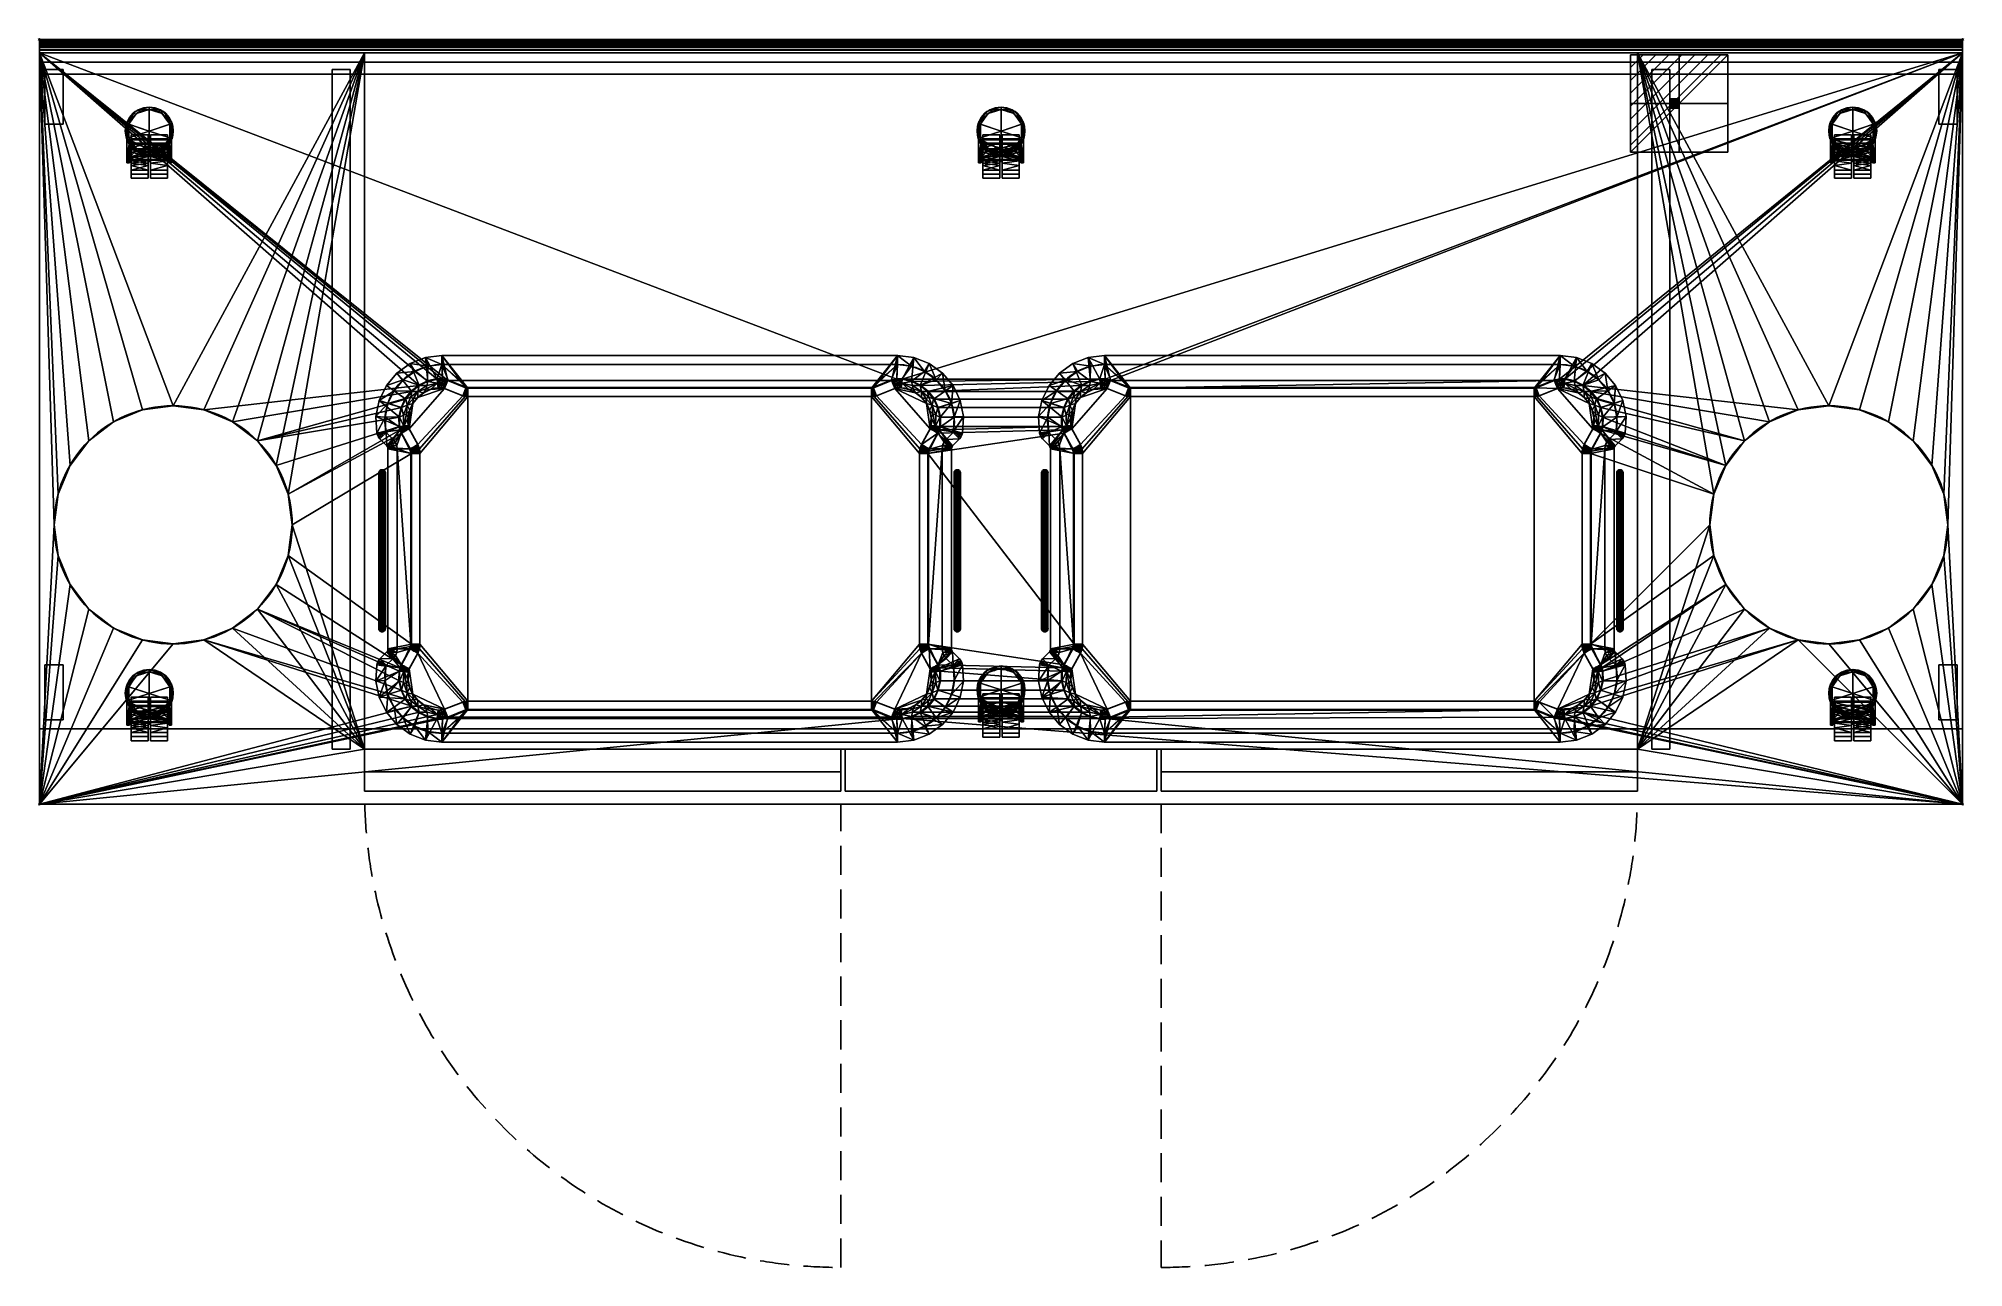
# Model space of a CAD drawing. Extents: x -1 to 2101, y -1341 to 1.
import ezdxf

# ---------------------------------------------------------------- set-up
doc = ezdxf.new("R2010")
doc.units = 0
doc.header["$PDMODE"] = 35
doc.linetypes.add('NASCOSTA', pattern=[9.525, 6.35, -3.175])
for name, color, linetype in [('IQ_200_2D', 1, 'Continuous'), ('IQ_200_3D', 1, 'Continuous'), ('IQ_204_2D', 7, 'Continuous'), ('IQ_BLUE_3D', 5, 'Continuous'), ('IQ_CON_ELECTRICITY_INT', 7, 'Continuous'), ('IQ_GRAY_3D', 8, 'Continuous'), ('IQ_INS_3D', 3, 'Continuous'), ('IQ_RED_3D', 1, 'Continuous')]:
    doc.layers.add(name, color=color, linetype=linetype)

# ---------------------------------------------------------------- blocks, each defined once
blk = doc.blocks.new('*X0')
at = {"color": 0}
for p, q in [((286.774344, 2204.447934), (296.618251, 2214.291842)), ((286.774344, 2205.862148), (295.204037, 2214.291842)), ((286.774344, 2207.276361), (293.789824, 2214.291842)), ((286.774344, 2208.690575), (292.37561, 2214.291842)), ((286.774344, 2210.104788), (290.961397, 2214.291842)), ((286.774344, 2211.519002), (289.547183, 2214.291842)), ((286.774344, 2212.933216), (288.13297, 2214.291842))]:
    blk.add_line(p, q, dxfattribs=at)
blk = doc.blocks.new('ELECTRICITY')
for p, q in [((2.121, 2.121), (-2.121, 2.121)), ((-2.121, 2.121), (-2.121, -2.121)), ((-2.121, -2.121), (2.121, 2.121)), ((2.121, -2.121), (2.121, 2.121)), ((-2.121, -2.121), (2.121, -2.121))]:
    blk.add_line(p, q)
at = {"extrusion": (-1, 0, 0)}
for p, q in [((0, -2.121, 2.121), (0, 2.121, 2.121)), ((0, 2.121, -2.121), (0, -2.121, -2.121)), ((0, 2.121, 2.121), (0, 2.121, -2.121)), ((0, 2.121, -2.121), (0, -2.121, 2.121)), ((0, -2.121, -2.121), (0, -2.121, 2.121))]:
    blk.add_line(p, q, dxfattribs=at)
at = {"extrusion": (0, -1, 0)}
for p, q in [((2.121, 0, 2.121), (-2.121, 0, 2.121)), ((-2.121, 0, -2.121), (2.121, 0, -2.121)), ((-2.121, 0, 2.121), (-2.121, 0, -2.121)), ((-2.121, 0, -2.121), (2.121, 0, 2.121)), ((2.121, 0, -2.121), (2.121, 0, 2.121))]:
    blk.add_line(p, q, dxfattribs=at)
at = {"xscale": 0.4000000000000909, "yscale": 0.4000000000000909, "zscale": 0.4000000000000909}
blk.add_blockref('*X0', (-116.831, -883.595), dxfattribs=at)
at = {"extrusion": (-1, 0, 0), "xscale": 0.3999999999999773, "yscale": 0.3999999999999773, "zscale": 0.3999999999999773}
blk.add_blockref('*X0', (-116.831, -883.595), dxfattribs=at)
at = {"extrusion": (0, -1, 0), "xscale": 0.4000000000000909, "yscale": 0.4000000000000909, "zscale": 0.4000000000000909}
blk.add_blockref('*X0', (-116.831, -883.595), dxfattribs=at)

msp = doc.modelspace()

# ---------------------------------------------------------------- linework, layer by layer
at = {"layer": 'IQ_200_2D'}
for p, q in [((0, 0), (2100, 0)), ((0, -835), (0, 0)), ((2100, 0), (2100, -835)), ((2100, -835), (0, -835))]:
    msp.add_line(p, q, dxfattribs=at)
at = {"layer": 'IQ_204_2D'}
for p, q in [((0, -3.3), (2100, -3.3)), ((0, -14.7), (2100, -14.7)), ((0, -25), (2100, -25)), ((936.9, -355), (439.5, -355)), ((1660.5, -355), (1163.1, -355)), ((465.7, -380.3), (446, -372.5)), ((930.5, -372.5), (910.8, -380.3)), ((1189.3, -380.3), (1169.5, -372.5)), ((1654.1, -372.5), (1634.3, -380.3)), ((462.2, -389), (442.5, -381.2)), ((908.7, -380.7), (467.7, -380.7)), ((908.7, -390), (467.7, -390)), ((933.9, -381.2), (914.2, -389)), ((1185.8, -389), (1166.1, -381.2)), ((1632.3, -380.7), (1191.3, -380.7)), ((1632.3, -390), (1191.3, -390)), ((1657.5, -381.2), (1637.8, -389)), ((378.8, -429.1), (386.4, -436.7)), ((395.5, -429.7), (404.9, -446.9)), ((403.7, -425.2), (413.1, -442.4)), ((963.3, -442.4), (972.7, -425.2)), ((971.5, -446.9), (980.9, -429.7)), ((990, -436.7), (997.6, -429.1)), ((1102.4, -429.1), (1110, -436.7)), ((1119.1, -429.7), (1128.5, -446.9)), ((1127.3, -425.2), (1136.7, -442.4)), ((1686.9, -442.4), (1696.3, -425.2)), ((1695.1, -446.9), (1704.5, -429.7)), ((1713.6, -436.7), (1721.2, -429.1)), ((390.5, -446.9), (390.5, -665.5)), ((406.2, -452), (406.2, -660.4)), ((415.5, -452), (415.5, -660.4)), ((960.9, -660.4), (960.9, -452)), ((970.2, -660.4), (970.2, -452)), ((985.9, -665.5), (985.9, -446.9)), ((1114.1, -446.9), (1114.1, -665.5)), ((1129.8, -452), (1129.8, -660.4)), ((1139.1, -452), (1139.1, -660.4)), ((1684.5, -660.4), (1684.5, -452)), ((1693.8, -660.4), (1693.8, -452)), ((1709.5, -665.5), (1709.5, -446.9)), ((370.6, -473.3), (370.6, -643.3)), ((377.8, -643.3), (377.8, -473.3)), ((998.8, -473.3), (998.8, -643.3)), ((1005.9, -643.3), (1005.9, -473.3)), ((1094.2, -473.3), (1094.2, -643.3)), ((1101.3, -643.3), (1101.3, -473.3)), ((1722.4, -473.3), (1722.4, -643.3)), ((1729.5, -643.3), (1729.5, -473.3)), ((404.9, -665.5), (395.5, -682.7)), ((413.1, -670), (403.7, -687.2)), ((972.7, -687.2), (963.3, -670)), ((980.9, -682.7), (971.5, -665.5)), ((1128.5, -665.5), (1119.1, -682.7)), ((1136.7, -670), (1127.3, -687.2)), ((1696.3, -687.2), (1686.9, -670)), ((1704.5, -682.7), (1695.1, -665.5)), ((386.4, -675.7), (378.8, -683.3)), ((997.6, -683.3), (990, -675.7)), ((1110, -675.7), (1102.4, -683.3)), ((1721.2, -683.3), (1713.6, -675.7)), ((442.5, -731.2), (462.2, -723.4)), ((446, -739.9), (465.7, -732.1)), ((467.7, -722.4), (908.7, -722.4)), ((467.7, -731.7), (908.7, -731.7)), ((910.8, -732.1), (930.5, -739.9)), ((914.2, -723.4), (933.9, -731.2)), ((1166.1, -731.2), (1185.8, -723.4)), ((1169.5, -739.9), (1189.3, -732.1)), ((1191.3, -722.4), (1632.3, -722.4)), ((1191.3, -731.7), (1632.3, -731.7)), ((1634.3, -732.1), (1654.1, -739.9)), ((1637.8, -723.4), (1657.5, -731.2)), ((439.5, -757.4), (936.9, -757.4)), ((1163.1, -757.4), (1660.5, -757.4))]:
    msp.add_line(p, q, dxfattribs=at)
at = {"layer": 'IQ_204_2D', "linetype": 'NASCOSTA', "ltscale": 5}
for p, q in [((875, -1340.7), (875, -835)), ((1225, -835), (1225, -1340.7))]:
    msp.add_line(p, q, dxfattribs=at)
at = {"layer": 'IQ_204_2D'}
for centre, radius, start, end in [((439.5, -417.2), 62.2, 90, 190), ((936.9, -417.2), 62.2, 350, 90), ((1163.1, -417.2), 62.2, 90, 190), ((1660.5, -417.2), 62.2, 350, 90), ((439.5, -417.2), 46.5, 96.448, 186.8179), ((437, -395.1), 24.3, 68.4917, 96.448), ((939.4, -395.1), 24.3, 83.552, 111.5083), ((936.9, -417.2), 46.5, 353.1821, 83.552), ((1163.1, -417.2), 46.5, 96.448, 186.8179), ((1160.6, -395.1), 24.3, 68.4917, 96.448), ((1663, -395.1), 24.3, 83.552, 111.5083), ((1660.5, -417.2), 46.5, 353.1821, 83.552), ((439.5, -417.2), 37.2, 96.448, 186.8179), ((437, -395.1), 15, 68.4917, 96.448), ((467.7, -375), 15, 248.4917, 270), ((467.7, -375), 5.66, 248.4917, 270), ((908.7, -375), 5.66, 270, 291.5083), ((908.7, -375), 15, 270, 291.5083), ((939.4, -395.1), 15, 83.552, 111.5083), ((936.9, -417.2), 37.2, 353.1821, 83.552), ((1163.1, -417.2), 37.2, 96.448, 186.8179), ((1160.6, -395.1), 15, 68.4917, 96.448), ((1191.3, -375), 15, 248.4917, 270), ((1191.3, -375), 5.66, 248.4917, 270), ((1632.3, -375), 5.66, 270, 291.5083), ((1632.3, -375), 15, 270, 291.5083), ((1663, -395.1), 15, 83.552, 111.5083), ((1660.5, -417.2), 37.2, 353.1821, 83.552), ((146, -530), 130, 360, 180), ((1954, -530), 130, 360, 180), ((380.5, -427.6), 2.27, 190, 221.0599), ((375.9, -446.9), 14.6, 0, 44.2497), ((412.5, -420.4), 19.3, 186.8179, 208.5659), ((412.5, -420.4), 10, 186.8179, 208.5659), ((963.9, -420.4), 10, 331.4341, 353.1821), ((963.9, -420.4), 19.3, 331.4341, 353.1821), ((1000.5, -446.9), 14.6, 135.7503, 180), ((995.9, -427.6), 2.27, 318.9401, 350), ((1104.1, -427.6), 2.27, 190, 221.0599), ((1099.5, -446.9), 14.6, 0, 44.2497), ((1136.1, -420.4), 19.3, 186.8179, 208.5659), ((1136.1, -420.4), 10, 186.8179, 208.5659), ((1687.5, -420.4), 10, 331.4341, 353.1821), ((1687.5, -420.4), 19.3, 331.4341, 353.1821), ((1724.1, -446.9), 14.6, 135.7503, 180), ((1719.5, -427.6), 2.27, 318.9401, 350), ((395.5, -452), 10.7, 0, 28.5659), ((395.5, -452), 20, 0, 28.5659), ((980.9, -452), 20, 151.4341, 180), ((980.9, -452), 10.7, 151.4341, 180), ((1119.1, -452), 10.7, 0, 28.5659), ((1119.1, -452), 20, 0, 28.5659), ((1704.5, -452), 20, 151.4341, 180), ((1704.5, -452), 10.7, 151.4341, 180), ((374.2, -473.3), 3.56, 0, 180), ((1002.3, -473.3), 3.56, 0, 180), ((1097.8, -473.3), 3.56, 0, 180), ((1725.9, -473.3), 3.56, 0, 180), ((146, -530), 130, 180, 360), ((1954, -530), 130, 180, 360), ((374.2, -643.3), 3.56, 180, 0), ((1002.3, -643.3), 3.56, 180, 0), ((1097.8, -643.3), 3.56, 180, 0), ((1725.9, -643.3), 3.56, 180, 0), ((375.9, -665.5), 14.6, 315.7503, 0), ((395.5, -660.4), 10.7, 331.4341, 0), ((395.5, -660.4), 20, 331.4341, 0), ((980.9, -660.4), 20, 180, 208.5659), ((980.9, -660.4), 10.7, 180, 208.5659), ((1000.5, -665.5), 14.6, 180, 224.2497), ((1099.5, -665.5), 14.6, 315.7503, 0), ((1119.1, -660.4), 10.7, 331.4341, 0), ((1119.1, -660.4), 20, 331.4341, 0), ((1704.5, -660.4), 20, 180, 208.5659), ((1704.5, -660.4), 10.7, 180, 208.5659), ((1724.1, -665.5), 14.6, 180, 224.2497), ((439.5, -695.2), 62.2, 170, 270), ((380.5, -684.8), 2.27, 138.9401, 170), ((439.5, -695.2), 46.5, 173.1821, 263.552), ((412.5, -692), 19.3, 151.4341, 173.1821), ((439.5, -695.2), 37.2, 173.1821, 263.552), ((412.5, -692), 10, 151.4341, 173.1821), ((936.9, -695.2), 62.2, 270, 10), ((936.9, -695.2), 37.2, 276.448, 6.8179), ((936.9, -695.2), 46.5, 276.448, 6.8179), ((963.9, -692), 10, 6.8179, 28.5659), ((963.9, -692), 19.3, 6.8179, 28.5659), ((995.9, -684.8), 2.27, 10, 41.0599), ((1163.1, -695.2), 62.2, 170, 270), ((1104.1, -684.8), 2.27, 138.9401, 170), ((1163.1, -695.2), 46.5, 173.1821, 263.552), ((1136.1, -692), 19.3, 151.4341, 173.1821), ((1163.1, -695.2), 37.2, 173.1821, 263.552), ((1136.1, -692), 10, 151.4341, 173.1821), ((1660.5, -695.2), 62.2, 270, 10), ((1660.5, -695.2), 37.2, 276.448, 6.8179), ((1660.5, -695.2), 46.5, 276.448, 6.8179), ((1687.5, -692), 10, 6.8179, 28.5659), ((1687.5, -692), 19.3, 6.8179, 28.5659), ((1719.5, -684.8), 2.27, 10, 41.0599), ((437, -717.3), 15, 263.552, 291.5083), ((467.7, -737.4), 15, 90, 111.5083), ((467.7, -737.4), 5.66, 90, 111.5083), ((908.7, -737.4), 15, 68.4917, 90), ((908.7, -737.4), 5.66, 68.4917, 90), ((939.4, -717.3), 15, 248.4917, 276.448), ((1160.6, -717.3), 15, 263.552, 291.5083), ((1191.3, -737.4), 15, 90, 111.5083), ((1191.3, -737.4), 5.66, 90, 111.5083), ((1632.3, -737.4), 15, 68.4917, 90), ((1632.3, -737.4), 5.66, 68.4917, 90), ((1663, -717.3), 15, 248.4917, 276.448), ((437, -717.3), 24.3, 263.552, 291.5083), ((939.4, -717.3), 24.3, 248.4917, 276.448), ((1160.6, -717.3), 24.3, 263.552, 291.5083), ((1663, -717.3), 24.3, 248.4917, 276.448)]:
    msp.add_arc(centre, radius, start, end, dxfattribs=at)
at = {"layer": 'IQ_204_2D', "linetype": 'NASCOSTA', "ltscale": 5}
for centre, start, end in [((875, -820.7), 181.571, 270), ((1225, -820.7), 270, 358.429)]:
    msp.add_arc(centre, 520, start, end, dxfattribs=at)
at = {"layer": 'IQ_INS_3D'}
for p in [(0, 0), (2100, 0), (0, -835), (2100, -835)]:
    msp.add_point(p, dxfattribs=at)

# ---------------------------------------------------------------- block references
at = {"layer": 'IQ_CON_ELECTRICITY_INT', "xscale": 25, "yscale": 25, "zscale": 25}
msp.add_blockref('ELECTRICITY', (1790.5, -70), dxfattribs=at)

# ---------------------------------------------------------------- meshes
at = {"layer": 'IQ_200_3D', "lineweight": 18}
mesh = msp.add_polyface(dxfattribs=at)
corners = [(0, -835, 938), (0, -14.7, 938), (0, -11.8, 938.5), (0, -9, 939.7), (0, -6.6, 941.6), (0, -4.8, 944), (0, -3.7, 946.8), (0, -3.3, 949.8), (0, -3.3, 988), (0, 0, 988), (0, 0, 970), (0, -1.3, 970), (0, -1.3, 949.8), (0, -1.7, 946.3), (0, -3.1, 943), (0, -5.2, 940.2), (0, -8, 938), (0, -11.2, 936.6), (0, -14.7, 936), (0, -14.7, 888), (0, -835, 888)]
mesh.append_faces([[corners[k] for k in face] for face in [(19, 20, 18)]], dxfattribs={"vtx1": -1})
mesh.append_faces([[corners[k] for k in face] for face in [(0, 1, 18, 20)]], dxfattribs={"vtx1": -1, "vtx2": -1})
mesh.append_faces([[corners[k] for k in face] for face in [(17, 18, 1, 2), (16, 17, 2, 3), (15, 16, 3, 4), (4, 5, 14, 15), (6, 7, 12, 13), (7, 8, 11, 12), (5, 6, 13, 14)]], dxfattribs={"vtx1": -1, "vtx3": -1})
mesh.append_faces([[corners[k] for k in face] for face in [(9, 10, 11, 8)]], dxfattribs={"vtx2": -1})
mesh = msp.add_polyface(dxfattribs=at)
corners = [(2100, -1.3, 970), (0, -1.3, 970), (0, 0, 970), (2100, 0, 970)]
mesh.append_faces([[corners[k] for k in face] for face in [(0, 1, 2, 3)]])
mesh = msp.add_polyface(dxfattribs=at)
corners = [(2100, 0, 970), (0, 0, 970), (0, 0, 988), (2100, 0, 988)]
mesh.append_faces([[corners[k] for k in face] for face in [(0, 1, 2, 3)]])
mesh = msp.add_polyface(dxfattribs=at)
corners = [(2100, 0, 988), (0, 0, 988), (0, -3.3, 988), (2100, -3.3, 988)]
mesh.append_faces([[corners[k] for k in face] for face in [(0, 1, 2, 3)]])
mesh = msp.add_polyface(dxfattribs=at)
corners = [(2100, -835, 938), (2100, -835, 888), (2100, -14.7, 888), (2100, -14.7, 936), (2100, -11.2, 936.6), (2100, -8, 938), (2100, -5.2, 940.2), (2100, -3.1, 943), (2100, -1.7, 946.3), (2100, -1.3, 949.8), (2100, -1.3, 970), (2100, 0, 970), (2100, 0, 988), (2100, -3.3, 988), (2100, -3.3, 949.8), (2100, -3.7, 946.8), (2100, -4.8, 944), (2100, -6.6, 941.6), (2100, -9, 939.7), (2100, -11.8, 938.5), (2100, -14.7, 938)]
mesh.append_faces([[corners[k] for k in face] for face in [(19, 5, 18)]], dxfattribs={"vtx0": -1, "vtx1": -1})
mesh.append_faces([[corners[k] for k in face] for face in [(10, 13, 14, 9), (8, 15, 16), (9, 14, 15, 8), (6, 17, 18, 5), (17, 6, 7)]], dxfattribs={"vtx0": -1, "vtx2": -1})
mesh.append_faces([[corners[k] for k in face] for face in [(16, 17, 7, 8), (20, 0, 3, 4), (4, 5, 19, 20)]], dxfattribs={"vtx1": -1, "vtx3": -1})
mesh.append_faces([[corners[k] for k in face] for face in [(1, 2, 3, 0)]], dxfattribs={"vtx2": -1})
mesh.append_faces([[corners[k] for k in face] for face in [(10, 11, 12, 13)]], dxfattribs={"vtx3": -1})
mesh = msp.add_polyface(dxfattribs=at)
corners = [(2100, -1.3, 949.8), (2100, -1.7, 946.3), (2100, -3.1, 943), (2100, -5.2, 940.2), (2100, -8, 938), (2100, -11.2, 936.6), (2100, -14.7, 936), (0, -14.7, 936), (0, -11.2, 936.6), (0, -8, 938), (0, -5.2, 940.2), (0, -3.1, 943), (0, -1.7, 946.3), (0, -1.3, 949.8)]
mesh.append_faces([[corners[k] for k in face] for face in [(1, 12, 13, 0)]], dxfattribs={"vtx0": -1})
mesh.append_faces([[corners[k] for k in face] for face in [(5, 8, 9, 4), (4, 9, 10, 3), (2, 11, 12, 1), (11, 2, 3, 10)]], dxfattribs={"vtx0": -1, "vtx2": -1})
mesh.append_faces([[corners[k] for k in face] for face in [(6, 7, 8, 5)]], dxfattribs={"vtx2": -1})
mesh = msp.add_polyface(dxfattribs=at)
corners = [(2100, -1.3, 949.8), (0, -1.3, 949.8), (0, -1.3, 970), (2100, -1.3, 970)]
mesh.append_faces([[corners[k] for k in face] for face in [(0, 1, 2, 3)]])
mesh = msp.add_polyface(dxfattribs=at)
corners = [(2100, -3.3, 988), (0, -3.3, 988), (0, -3.3, 949.8), (2100, -3.3, 949.8)]
mesh.append_faces([[corners[k] for k in face] for face in [(0, 1, 2, 3)]])
mesh = msp.add_polyface(dxfattribs=at)
corners = [(2100, -14.7, 938), (2100, -11.8, 938.5), (2100, -9, 939.7), (2100, -6.6, 941.6), (2100, -4.8, 944), (2100, -3.7, 946.8), (2100, -3.3, 949.8), (0, -3.3, 949.8), (0, -3.7, 946.8), (0, -4.8, 944), (0, -6.6, 941.6), (0, -9, 939.7), (0, -11.8, 938.5), (0, -14.7, 938)]
mesh.append_faces([[corners[k] for k in face] for face in [(9, 4, 5, 8), (4, 9, 10, 3), (12, 1, 2, 11), (3, 10, 11, 2)]], dxfattribs={"vtx0": -1, "vtx2": -1})
mesh.append_faces([[corners[k] for k in face] for face in [(13, 0, 1, 12)]], dxfattribs={"vtx2": -1})
mesh.append_faces([[corners[k] for k in face] for face in [(5, 6, 7, 8)]], dxfattribs={"vtx3": -1})
mesh = msp.add_polyface(dxfattribs=at)
corners = [(2100, -14.7, 888), (2100, -835, 888), (0, -835, 888), (0, -14.7, 888), (355, -14.7, 888), (355, -774.7, 888), (1745, -774.7, 888), (1745, -14.7, 888), (1824, -530, 888), (1828.4, -563.6, 888), (1841.4, -595, 888), (1862, -621.9, 888), (1889, -642.6, 888), (1920.3, -655.6, 888), (1954, -660, 888), (1987.6, -655.6, 888), (2019, -642.6, 888), (2045.9, -621.9, 888), (2066.5, -595, 888), (2079.5, -563.6, 888), (2084, -530, 888), (2079.5, -496.4, 888), (2066.5, -465, 888), (2045.9, -438.1, 888), (2019, -417.4, 888), (1987.6, -404.4, 888), (1954, -400, 888), (1920.3, -404.4, 888), (1889, -417.4, 888), (1862, -438.1, 888), (1841.4, -465, 888), (1828.4, -496.4, 888), (16, -530, 888), (20.5, -563.6, 888), (33.5, -595, 888), (54.1, -621.9, 888), (81, -642.6, 888), (112.4, -655.6, 888), (146, -660, 888), (179.7, -655.6, 888), (211, -642.6, 888), (238, -621.9, 888), (258.6, -595, 888), (271.6, -563.6, 888), (276, -530, 888), (271.6, -496.4, 888), (258.6, -465, 888), (238, -438.1, 888), (211, -417.4, 888), (179.7, -404.4, 888), (146, -400, 888), (112.4, -404.4, 888), (81, -417.4, 888), (54.1, -438.1, 888), (33.5, -465, 888), (20.5, -496.4, 888)]
mesh.append_faces([[corners[k] for k in face] for face in [(15, 1, 14), (19, 1, 18), (1, 20, 0), (13, 6, 12), (11, 6, 10), (24, 0, 23), (21, 0, 20), (29, 7, 28), (27, 7, 26), (42, 5, 41), (37, 2, 36), (36, 2, 35), (34, 2, 33), (47, 4, 46), (52, 3, 51)]], dxfattribs={"vtx0": -1, "vtx1": -1})
mesh.append_faces([[corners[k] for k in face] for face in [(1, 15, 16), (1, 16, 17), (6, 8, 9), (0, 24, 25), (0, 25, 26, 7), (7, 29, 30), (5, 39, 40), (5, 43, 44), (2, 37, 38), (4, 47, 48), (4, 49, 50), (45, 4, 5, 44), (3, 52, 53)]], dxfattribs={"vtx0": -1, "vtx2": -1})
mesh.append_faces([[corners[k] for k in face] for face in [(6, 13, 14, 1)]], dxfattribs={"vtx0": -1, "vtx2": -1, "vtx3": -1})
mesh.append_faces([[corners[k] for k in face] for face in [(19, 20, 1), (17, 18, 1), (11, 12, 6), (9, 10, 6), (22, 23, 0), (21, 22, 0), (30, 31, 7), (27, 28, 7), (42, 43, 5), (40, 41, 5), (34, 35, 2), (32, 33, 2), (2, 3, 32), (45, 46, 4), (48, 49, 4), (54, 55, 3), (53, 54, 3), (55, 32, 3)]], dxfattribs={"vtx1": -1, "vtx2": -1})
mesh.append_faces([[corners[k] for k in face] for face in [(38, 39, 5, 2)]], dxfattribs={"vtx1": -1, "vtx2": -1, "vtx3": -1})
mesh.append_faces([[corners[k] for k in face] for face in [(5, 6, 1, 2), (6, 7, 31, 8), (50, 51, 3, 4)]], dxfattribs={"vtx1": -1, "vtx3": -1})
mesh = msp.add_polyface(dxfattribs=at)
corners = [(2100, -14.7, 936), (2100, -14.7, 888), (1745, -14.7, 888), (1745, -14.7, 108), (355, -14.7, 108), (355, -14.7, 888), (0, -14.7, 888), (0, -14.7, 936)]
mesh.append_faces([[corners[k] for k in face] for face in [(0, 1, 2, 5)]], dxfattribs={"vtx2": -1, "vtx3": -1})
mesh.append_faces([[corners[k] for k in face] for face in [(2, 3, 4, 5), (5, 6, 7, 0)]], dxfattribs={"vtx3": -1})
mesh = msp.add_polyface(dxfattribs=at)
corners = [(2100, -835, 938), (2100, -14.7, 938), (0, -14.7, 938), (0, -835, 938), (2084, -530, 938), (2079.5, -563.6, 938), (2066.5, -595, 938), (2045.9, -621.9, 938), (2019, -642.6, 938), (1987.6, -655.6, 938), (1954, -660, 938), (1920.3, -655.6, 938), (1889, -642.6, 938), (1862, -621.9, 938), (1841.4, -595, 938), (1828.4, -563.6, 938), (1824, -530, 938), (1828.4, -496.4, 938), (1841.4, -465, 938), (1862, -438.1, 938), (1889, -417.4, 938), (1920.3, -404.4, 938), (1954, -400, 938), (1987.6, -404.4, 938), (2019, -417.4, 938), (2045.9, -438.1, 938), (2066.5, -465, 938), (2079.5, -496.4, 938), (1129.8, -660.4, 938), (1129.8, -452, 938), (1129.5, -449.4, 938), (1128.5, -446.9, 938), (1119.1, -429.7, 938), (1117.7, -426.3, 938), (1116.9, -422.7, 938), (1116.8, -412.3, 938), (1119.1, -402, 938), (1123.6, -392.6, 938), (1130.1, -384.4, 938), (1138.3, -377.8, 938), (1147.7, -373.3, 938), (1157.9, -371, 938), (1163.8, -371, 938), (1169.5, -372.5, 938), (1189.3, -380.3, 938), (1190.3, -380.6, 938), (1191.3, -380.7, 938), (1632.3, -380.7, 938), (1633.3, -380.6, 938), (1634.3, -380.3, 938), (1654.1, -372.5, 938), (1659.8, -371, 938), (1665.7, -371, 938), (1675.9, -373.3, 938), (1685.3, -377.8, 938), (1693.5, -384.4, 938), (1700, -392.6, 938), (1704.5, -402, 938), (1706.8, -412.3, 938), (1706.7, -422.7, 938), (1705.9, -426.3, 938), (1704.5, -429.7, 938), (1695.1, -446.9, 938), (1694.1, -449.4, 938), (1693.8, -452, 938), (1693.8, -660.4, 938), (1694.1, -663, 938), (1695.1, -665.5, 938), (1704.5, -682.7, 938), (1705.9, -686.1, 938), (1706.7, -689.7, 938), (1706.8, -700.1, 938), (1704.5, -710.4, 938), (1700, -719.8, 938), (1693.5, -728, 938), (1685.3, -734.5, 938), (1675.9, -739.1, 938), (1665.7, -741.4, 938), (1659.8, -741.4, 938), (1654.1, -739.9, 938), (1634.3, -732.1, 938), (1633.3, -731.8, 938), (1632.3, -731.7, 938), (1191.3, -731.7, 938), (1190.3, -731.8, 938), (1189.3, -732.1, 938), (1169.5, -739.9, 938), (1163.8, -741.4, 938), (1157.9, -741.4, 938), (1147.7, -739.1, 938), (1138.3, -734.5, 938), (1130.1, -728, 938), (1123.6, -719.8, 938), (1119.1, -710.4, 938), (1116.8, -700.1, 938), (1116.9, -689.7, 938), (1117.7, -686.1, 938), (1119.1, -682.7, 938), (1128.5, -665.5, 938), (1129.5, -663, 938), (406.2, -660.4, 938), (406.2, -452, 938), (405.9, -449.4, 938), (404.9, -446.9, 938), (395.5, -429.7, 938), (394.1, -426.3, 938), (393.3, -422.7, 938), (393.2, -412.3, 938), (395.5, -402, 938), (400, -392.6, 938), (406.5, -384.4, 938), (414.7, -377.8, 938), (424.1, -373.3, 938), (434.3, -371, 938), (440.2, -371, 938), (446, -372.5, 938), (465.7, -380.3, 938), (466.7, -380.6, 938), (467.7, -380.7, 938), (908.7, -380.7, 938), (909.7, -380.6, 938), (910.8, -380.3, 938), (930.5, -372.5, 938), (936.2, -371, 938), (942.1, -371, 938), (952.3, -373.3, 938), (961.8, -377.8, 938), (969.9, -384.4, 938), (976.4, -392.6, 938), (980.9, -402, 938), (983.2, -412.3, 938), (983.1, -422.7, 938), (982.3, -426.3, 938), (980.9, -429.7, 938), (971.5, -446.9, 938), (970.5, -449.4, 938), (970.2, -452, 938), (970.2, -660.4, 938), (970.5, -663, 938), (971.5, -665.5, 938), (980.9, -682.7, 938), (982.3, -686.1, 938), (983.1, -689.7, 938), (983.2, -700.1, 938), (980.9, -710.4, 938), (976.4, -719.8, 938), (969.9, -728, 938), (961.8, -734.5, 938), (952.3, -739.1, 938), (942.1, -741.4, 938), (936.2, -741.4, 938), (930.5, -739.9, 938), (910.8, -732.1, 938), (909.7, -731.8, 938), (908.7, -731.7, 938), (467.7, -731.7, 938), (466.7, -731.8, 938), (465.7, -732.1, 938), (446, -739.9, 938), (440.2, -741.4, 938), (434.3, -741.4, 938), (424.1, -739.1, 938), (414.7, -734.5, 938), (406.5, -728, 938), (400, -719.8, 938), (395.5, -710.4, 938), (393.2, -700.1, 938), (393.3, -689.7, 938), (394.1, -686.1, 938), (395.5, -682.7, 938), (404.9, -665.5, 938), (405.9, -663, 938), (276, -530, 938), (271.6, -563.6, 938), (258.6, -595, 938), (238, -621.9, 938), (211, -642.6, 938), (179.7, -655.6, 938), (146, -660, 938), (112.4, -655.6, 938), (81, -642.6, 938), (54.1, -621.9, 938), (33.5, -595, 938), (20.5, -563.6, 938), (16, -530, 938), (20.5, -496.4, 938), (33.5, -465, 938), (54.1, -438.1, 938), (81, -417.4, 938), (112.4, -404.4, 938), (146, -400, 938), (179.7, -404.4, 938), (211, -417.4, 938), (238, -438.1, 938), (258.6, -465, 938), (271.6, -496.4, 938)]
mesh.append_faces([[corners[k] for k in face] for face in [(64, 62, 63), (46, 44, 45), (118, 115, 116, 117)]], dxfattribs={"vtx0": -1})
mesh.append_faces([[corners[k] for k in face] for face in [(59, 18, 58), (60, 18, 59), (52, 1, 51), (39, 127, 38), (16, 65, 15), (78, 0, 77), (125, 41, 124), (190, 2, 189), (189, 2, 188), (187, 2, 186), (143, 94, 142), (182, 3, 181), (168, 175, 167), (161, 3, 160)]], dxfattribs={"vtx0": -1, "vtx1": -1})
mesh.append_faces([[corners[k] for k in face] for face in [(29, 32, 136, 28), (137, 97, 28, 136), (119, 122, 115, 118)]], dxfattribs={"vtx0": -1, "vtx1": -1, "vtx2": -1})
mesh.append_faces([[corners[k] for k in face] for face in [(46, 50, 43, 44), (101, 104, 195, 172)]], dxfattribs={"vtx0": -1, "vtx1": -1, "vtx3": -1})
mesh.append_faces([[corners[k] for k in face] for face in [(1, 22, 23), (1, 23, 24), (1, 24, 25), (20, 55, 56, 19), (19, 56, 57), (19, 57, 58, 18), (1, 53, 54), (1, 27, 4), (1, 42, 43), (50, 46, 47), (128, 37, 38, 127), (73, 11, 12, 72), (71, 12, 13, 70), (12, 71, 72), (14, 68, 69), (0, 75, 76), (4, 0, 1), (86, 82, 83, 85), (141, 95, 96, 140), (142, 94, 95, 141), (2, 113, 114), (2, 123, 124, 1), (34, 131, 132), (192, 110, 111, 191), (193, 108, 109), (193, 107, 108), (2, 187, 188), (194, 106, 107, 193), (2, 184, 185), (3, 159, 160), (166, 175, 176, 165), (177, 163, 164), (184, 2, 3), (149, 3, 0)]], dxfattribs={"vtx0": -1, "vtx2": -1})
mesh.append_faces([[corners[k] for k in face] for face in [(140, 96, 97, 137), (0, 87, 88, 149), (2, 190, 191, 111), (151, 154, 155, 158), (3, 149, 150, 159), (100, 173, 174, 169)]], dxfattribs={"vtx0": -1, "vtx2": -1, "vtx3": -1})
mesh.append_faces([[corners[k] for k in face] for face in [(84, 85, 83)]], dxfattribs={"vtx1": -1})
mesh.append_faces([[corners[k] for k in face] for face in [(26, 27, 1), (25, 26, 1), (52, 53, 1), (5, 6, 0), (4, 5, 0), (8, 9, 0), (7, 8, 0), (6, 7, 0), (10, 11, 0), (9, 10, 0), (73, 74, 11), (76, 77, 0), (114, 115, 2), (111, 112, 2), (112, 113, 2), (104, 105, 195), (185, 186, 2), (183, 184, 3), (182, 183, 3), (180, 181, 3), (179, 180, 3), (178, 179, 3), (162, 163, 3), (161, 162, 3), (166, 167, 175)]], dxfattribs={"vtx1": -1, "vtx2": -1})
mesh.append_faces([[corners[k] for k in face] for face in [(21, 22, 1, 54), (61, 62, 64, 17), (50, 51, 1, 43), (41, 42, 1, 124), (32, 33, 133, 136), (14, 15, 65, 68), (74, 75, 0, 11), (78, 79, 87, 0), (86, 87, 79, 82), (122, 123, 2, 115), (177, 178, 3, 163)]], dxfattribs={"vtx1": -1, "vtx2": -1, "vtx3": -1})
mesh.append_faces([[corners[k] for k in face] for face in [(20, 21, 54, 55), (17, 18, 60, 61), (16, 17, 64, 65), (39, 40, 126, 127), (40, 41, 125, 126), (36, 37, 128, 129), (35, 36, 129, 130), (33, 34, 132, 133), (13, 14, 69, 70), (93, 94, 143, 144), (92, 93, 144, 145), (91, 92, 145, 146), (88, 89, 148, 149), (89, 90, 147, 148), (90, 91, 146, 147), (34, 35, 130, 131), (109, 110, 192, 193), (105, 106, 194, 195), (100, 101, 172, 173), (150, 151, 158, 159), (174, 175, 168, 169), (176, 177, 164, 165)]], dxfattribs={"vtx1": -1, "vtx3": -1})
mesh.append_faces([[corners[k] for k in face] for face in [(98, 99, 28, 97), (80, 81, 82, 79), (134, 135, 136, 133), (152, 153, 154, 151), (170, 171, 100, 169)]], dxfattribs={"vtx2": -1})
mesh.append_faces([[corners[k] for k in face] for face in [(47, 48, 49, 50), (29, 30, 31, 32), (65, 66, 67, 68), (119, 120, 121, 122), (101, 102, 103, 104), (137, 138, 139, 140), (155, 156, 157, 158)]], dxfattribs={"vtx3": -1})
mesh = msp.add_polyface(dxfattribs=at)
corners = [(355, -14.7, 108), (355, -774.7, 108), (355, -774.7, 888), (355, -14.7, 888)]
mesh.append_faces([[corners[k] for k in face] for face in [(0, 1, 2, 3)]])
mesh = msp.add_polyface(dxfattribs=at)
corners = [(1745, -774.7, 108), (355, -774.7, 108), (355, -14.7, 108), (1745, -14.7, 108)]
mesh.append_faces([[corners[k] for k in face] for face in [(0, 1, 2, 3)]])
mesh = msp.add_polyface(dxfattribs=at)
corners = [(1745, -774.7, 108), (1745, -14.7, 108), (1745, -14.7, 888), (1745, -774.7, 888)]
mesh.append_faces([[corners[k] for k in face] for face in [(0, 1, 2, 3)]])
mesh = msp.add_polyface(dxfattribs=at)
corners = [(0, -38, 108), (0, -752.8, 108), (2100, -752.8, 108), (2100, -38, 108)]
mesh.append_faces([[corners[k] for k in face] for face in [(0, 1, 2, 3)]])
mesh = msp.add_polyface(dxfattribs=at)
corners = [(2100, -752.8, 72), (0, -752.8, 72), (0, -38, 72), (2100, -38, 72)]
mesh.append_faces([[corners[k] for k in face] for face in [(0, 1, 2, 3)]])
mesh = msp.add_polyface(dxfattribs=at)
corners = [(2100, -38, 108), (2100, -38, 72), (0, -38, 72), (0, -38, 108)]
mesh.append_faces([[corners[k] for k in face] for face in [(0, 1, 2, 3)]])
mesh = msp.add_polyface(dxfattribs=at)
corners = [(0, -38, 108), (0, -38, 72), (0, -752.8, 72), (0, -752.8, 108)]
mesh.append_faces([[corners[k] for k in face] for face in [(0, 1, 2, 3)]])
mesh = msp.add_polyface(dxfattribs=at)
corners = [(26, -32.7, 108), (6, -32.7, 108), (6, -32.7, 888), (26, -32.7, 888)]
mesh.append_faces([[corners[k] for k in face] for face in [(0, 1, 2, 3)]])
mesh = msp.add_polyface(dxfattribs=at)
corners = [(6, -32.7, 888), (6, -92.7, 888), (26, -92.7, 888), (26, -32.7, 888)]
mesh.append_faces([[corners[k] for k in face] for face in [(0, 1, 2, 3)]])
mesh = msp.add_polyface(dxfattribs=at)
corners = [(6, -32.7, 108), (6, -92.7, 108), (6, -92.7, 888), (6, -32.7, 888)]
mesh.append_faces([[corners[k] for k in face] for face in [(0, 1, 2, 3)]])
mesh = msp.add_polyface(dxfattribs=at)
corners = [(26, -32.7, 108), (26, -92.7, 108), (6, -92.7, 108), (6, -32.7, 108)]
mesh.append_faces([[corners[k] for k in face] for face in [(0, 1, 2, 3)]])
mesh = msp.add_polyface(dxfattribs=at)
corners = [(26, -32.7, 888), (26, -92.7, 888), (26, -92.7, 108), (26, -32.7, 108)]
mesh.append_faces([[corners[k] for k in face] for face in [(0, 1, 2, 3)]])
mesh = msp.add_polyface(dxfattribs=at)
corners = [(339.5, -32.7, 108), (319.5, -32.7, 108), (319.5, -32.7, 888), (339.5, -32.7, 888)]
mesh.append_faces([[corners[k] for k in face] for face in [(0, 1, 2, 3)]])
mesh = msp.add_polyface(dxfattribs=at)
corners = [(339.5, -774.7, 888), (339.5, -32.7, 888), (319.5, -32.7, 888), (319.5, -774.7, 888)]
mesh.append_faces([[corners[k] for k in face] for face in [(0, 1, 2, 3)]])
mesh = msp.add_polyface(dxfattribs=at)
corners = [(319.5, -774.7, 888), (319.5, -32.7, 888), (319.5, -32.7, 108), (319.5, -774.7, 108)]
mesh.append_faces([[corners[k] for k in face] for face in [(0, 1, 2, 3)]])
mesh = msp.add_polyface(dxfattribs=at)
corners = [(319.5, -774.7, 108), (319.5, -32.7, 108), (339.5, -32.7, 108), (339.5, -774.7, 108)]
mesh.append_faces([[corners[k] for k in face] for face in [(0, 1, 2, 3)]])
mesh = msp.add_polyface(dxfattribs=at)
corners = [(339.5, -774.7, 108), (339.5, -32.7, 108), (339.5, -32.7, 888), (339.5, -774.7, 888)]
mesh.append_faces([[corners[k] for k in face] for face in [(0, 1, 2, 3)]])
mesh = msp.add_polyface(dxfattribs=at)
corners = [(1780.5, -32.7, 108), (1760.5, -32.7, 108), (1760.5, -32.7, 888), (1780.5, -32.7, 888)]
mesh.append_faces([[corners[k] for k in face] for face in [(0, 1, 2, 3)]])
mesh = msp.add_polyface(dxfattribs=at)
corners = [(1780.5, -774.7, 888), (1780.5, -32.7, 888), (1760.5, -32.7, 888), (1760.5, -774.7, 888)]
mesh.append_faces([[corners[k] for k in face] for face in [(0, 1, 2, 3)]])
mesh = msp.add_polyface(dxfattribs=at)
corners = [(1760.5, -774.7, 888), (1760.5, -32.7, 888), (1760.5, -32.7, 108), (1760.5, -774.7, 108)]
mesh.append_faces([[corners[k] for k in face] for face in [(0, 1, 2, 3)]])
mesh = msp.add_polyface(dxfattribs=at)
corners = [(1760.5, -774.7, 108), (1760.5, -32.7, 108), (1780.5, -32.7, 108), (1780.5, -774.7, 108)]
mesh.append_faces([[corners[k] for k in face] for face in [(0, 1, 2, 3)]])
mesh = msp.add_polyface(dxfattribs=at)
corners = [(1780.5, -774.7, 108), (1780.5, -32.7, 108), (1780.5, -32.7, 888), (1780.5, -774.7, 888)]
mesh.append_faces([[corners[k] for k in face] for face in [(0, 1, 2, 3)]])
mesh = msp.add_polyface(dxfattribs=at)
corners = [(2094, -32.7, 108), (2074, -32.7, 108), (2074, -32.7, 888), (2094, -32.7, 888)]
mesh.append_faces([[corners[k] for k in face] for face in [(0, 1, 2, 3)]])
mesh = msp.add_polyface(dxfattribs=at)
corners = [(2074, -32.7, 888), (2074, -92.7, 888), (2094, -92.7, 888), (2094, -32.7, 888)]
mesh.append_faces([[corners[k] for k in face] for face in [(0, 1, 2, 3)]])
mesh = msp.add_polyface(dxfattribs=at)
corners = [(2074, -32.7, 108), (2074, -92.7, 108), (2074, -92.7, 888), (2074, -32.7, 888)]
mesh.append_faces([[corners[k] for k in face] for face in [(0, 1, 2, 3)]])
mesh = msp.add_polyface(dxfattribs=at)
corners = [(2094, -32.7, 108), (2094, -92.7, 108), (2074, -92.7, 108), (2074, -32.7, 108)]
mesh.append_faces([[corners[k] for k in face] for face in [(0, 1, 2, 3)]])
mesh = msp.add_polyface(dxfattribs=at)
corners = [(2094, -32.7, 888), (2094, -92.7, 888), (2094, -92.7, 108), (2094, -32.7, 108)]
mesh.append_faces([[corners[k] for k in face] for face in [(0, 1, 2, 3)]])
mesh = msp.add_polyface(dxfattribs=at)
corners = [(2100, -752.8, 108), (2100, -752.8, 72), (2100, -38, 72), (2100, -38, 108)]
mesh.append_faces([[corners[k] for k in face] for face in [(0, 1, 2, 3)]])
mesh = msp.add_polyface(dxfattribs=at)
corners = [(120, -126.2, 72), (104.6, -121.2, 72), (95.1, -108.1, 72), (95.1, -91.9, 72), (104.6, -78.8, 72), (120, -73.8, 72), (120, -73.8, 48.7), (113.6, -74.6, 48.7), (107.7, -76.9, 48.7), (102.4, -80.5, 48.7), (98.3, -85.4, 48.7), (95.9, -89.8, 45.3), (94.3, -94.7, 41.5), (93.8, -99.7, 37.6), (94.2, -104.7, 33.7), (95.6, -109.6, 29.9), (95.6, -109.6, 59), (98, -114.2, 59), (101.2, -118.3, 59), (105.2, -121.6, 59), (109.8, -124.1, 59), (114.8, -125.7, 59), (120, -126.2, 59), (112.3, -123.7, 72), (99.8, -114.6, 72), (95.1, -100, 72), (99.8, -85.3, 72), (112.3, -76.3, 72), (108.5, -122.4, 72), (116.2, -124.9, 72), (102.2, -117.9, 72), (97.5, -111.4, 72)]
mesh.append_faces([[corners[k] for k in face] for face in [(29, 22, 0)]], dxfattribs={"vtx0": -1})
mesh.append_faces([[corners[k] for k in face] for face in [(20, 28, 19), (17, 31, 16), (19, 1, 18), (22, 29, 21), (14, 25, 13), (8, 27, 7), (21, 23, 20), (26, 11, 3), (11, 26, 10), (13, 25, 12), (18, 24, 17), (12, 3, 11)]], dxfattribs={"vtx0": -1, "vtx1": -1})
mesh.append_faces([[corners[k] for k in face] for face in [(16, 2, 14)]], dxfattribs={"vtx0": -1, "vtx1": -1, "vtx2": -1})
mesh.append_faces([[corners[k] for k in face] for face in [(19, 28, 1), (18, 30, 24), (26, 9, 10), (9, 26, 4), (7, 27, 5), (4, 8, 9), (20, 23, 28), (18, 1, 30)]], dxfattribs={"vtx0": -1, "vtx2": -1})
mesh.append_faces([[corners[k] for k in face] for face in [(6, 7, 5)]], dxfattribs={"vtx1": -1})
mesh.append_faces([[corners[k] for k in face] for face in [(29, 23, 21), (31, 2, 16), (24, 31, 17), (4, 27, 8), (2, 25, 14), (25, 3, 12)]], dxfattribs={"vtx1": -1, "vtx2": -1})
mesh.append_faces([[corners[k] for k in face] for face in [(14, 15, 16)]], dxfattribs={"vtx2": -1})
mesh = msp.add_polyface(dxfattribs=at)
corners = [(120, -73.8, 72), (104.6, -78.8, 72), (95.1, -91.9, 72), (95.1, -108.1, 72), (104.6, -121.2, 72), (120, -126.2, 72), (120, -100, 72)]
mesh.append_faces([[corners[k] for k in face] for face in [(3, 6, 2)]], dxfattribs={"vtx0": -1, "vtx1": -1})
mesh.append_faces([[corners[k] for k in face] for face in [(1, 2, 6, 0)]], dxfattribs={"vtx1": -1})
mesh.append_faces([[corners[k] for k in face] for face in [(4, 5, 6, 3)]], dxfattribs={"vtx2": -1})
mesh = msp.add_polyface(dxfattribs=at)
corners = [(120, -76.4, 67.9), (106.1, -80.9, 67.9), (97.6, -92.7, 67.9), (97.6, -107.3, 67.9), (106.1, -119.1, 67.9), (120, -123.6, 67.9), (120, -123.6, 59), (114.6, -123, 59), (109.5, -121.1, 59), (104.9, -118.2, 59), (101.2, -114.2, 59), (98.4, -109.6, 59), (98.4, -109.6, 53.6), (98.4, -109.6, 30), (96.9, -104.7, 33.7), (96.4, -99.6, 37.7), (97, -94.5, 41.6), (98.8, -89.7, 45.4), (101.5, -85.4, 48.7), (105.2, -81.6, 48.7), (109.7, -78.8, 48.7), (114.7, -77, 48.7), (120, -76.4, 48.7), (113.1, -78.6, 67.9), (101.8, -86.8, 67.9), (97.6, -100, 67.9), (101.8, -113.2, 67.9), (113.1, -121.3, 67.9), (107.2, -119.6, 59), (116.5, -122.5, 67.9), (104, -116.1, 67.9), (99.7, -110.2, 67.9), (109.6, -120.2, 67.9), (99.8, -111.9, 59), (103.1, -116.2, 59), (112, -122, 59), (117.3, -123.3, 59)]
mesh.append_faces([[corners[k] for k in face] for face in [(0, 21, 22)]], dxfattribs={"vtx0": -1})
mesh.append_faces([[corners[k] for k in face] for face in [(30, 34, 26), (15, 25, 14), (21, 23, 20), (2, 17, 24), (8, 32, 35), (16, 25, 15), (27, 35, 32), (18, 24, 17), (17, 2, 16)]], dxfattribs={"vtx0": -1, "vtx1": -1})
mesh.append_faces([[corners[k] for k in face] for face in [(14, 3, 12)]], dxfattribs={"vtx0": -1, "vtx1": -1, "vtx2": -1})
mesh.append_faces([[corners[k] for k in face] for face in [(28, 4, 32), (26, 34, 10), (11, 3, 31), (32, 8, 28), (36, 29, 5), (3, 11, 12), (20, 23, 1), (14, 25, 3), (16, 2, 25)]], dxfattribs={"vtx0": -1, "vtx2": -1})
mesh.append_faces([[corners[k] for k in face] for face in [(6, 36, 5)]], dxfattribs={"vtx1": -1})
mesh.append_faces([[corners[k] for k in face] for face in [(7, 35, 27), (33, 11, 31), (10, 33, 26), (27, 29, 7), (31, 26, 33), (18, 19, 24), (1, 24, 19), (36, 7, 29), (0, 23, 21), (19, 20, 1), (9, 34, 30), (28, 9, 4), (30, 4, 9)]], dxfattribs={"vtx1": -1, "vtx2": -1})
mesh.append_faces([[corners[k] for k in face] for face in [(12, 13, 14)]], dxfattribs={"vtx2": -1})
mesh = msp.add_polyface(dxfattribs=at)
corners = [(120, -123.6, 67.9), (106.1, -119.1, 67.9), (97.6, -107.3, 67.9), (97.6, -92.7, 67.9), (106.1, -80.9, 67.9), (120, -76.4, 67.9), (120, -100, 67.9)]
mesh.append_faces([[corners[k] for k in face] for face in [(6, 3, 4, 5)]], dxfattribs={"vtx0": -1})
mesh.append_faces([[corners[k] for k in face] for face in [(3, 6, 2)]], dxfattribs={"vtx0": -1, "vtx1": -1})
mesh.append_faces([[corners[k] for k in face] for face in [(6, 0, 1, 2)]], dxfattribs={"vtx3": -1})
mesh = msp.add_polyface(dxfattribs=at)
corners = [(141.7, -85.4, 48.7), (138.5, -85.4, 48.7), (134.8, -81.6, 48.7), (130.3, -78.8, 48.7), (125.3, -77, 48.7), (120, -76.4, 48.7), (114.7, -77, 48.7), (109.7, -78.8, 48.7), (105.2, -81.6, 48.7), (101.5, -85.4, 48.7), (98.3, -85.4, 48.7), (102.4, -80.5, 48.7), (107.7, -76.9, 48.7), (113.6, -74.6, 48.7), (120, -73.8, 48.7), (126.4, -74.6, 48.7), (132.3, -76.9, 48.7), (137.6, -80.5, 48.7)]
mesh.append_faces([[corners[k] for k in face] for face in [(8, 11, 12, 7), (7, 12, 13, 6), (6, 13, 14, 5), (2, 16, 17, 1)]], dxfattribs={"vtx0": -1, "vtx2": -1})
mesh.append_faces([[corners[k] for k in face] for face in [(2, 3, 16)]], dxfattribs={"vtx1": -1, "vtx2": -1})
mesh.append_faces([[corners[k] for k in face] for face in [(14, 15, 4, 5), (15, 16, 3, 4)]], dxfattribs={"vtx1": -1, "vtx3": -1})
mesh.append_faces([[corners[k] for k in face] for face in [(9, 10, 11, 8), (17, 0, 1)]], dxfattribs={"vtx2": -1})
mesh = msp.add_polyface(dxfattribs=at)
corners = [(120, -73.8, 72), (135.4, -78.8, 72), (144.9, -91.9, 72), (144.9, -108.1, 72), (135.4, -121.2, 72), (120, -126.2, 72), (120, -126.2, 59), (125.2, -125.7, 59), (130.2, -124.1, 59), (134.7, -121.7, 59), (138.7, -118.3, 59), (142, -114.3, 59), (144.4, -109.6, 59), (144.4, -109.6, 30), (145.8, -104.7, 33.7), (146.2, -99.7, 37.6), (145.7, -94.7, 41.5), (144.1, -89.8, 45.3), (141.7, -85.4, 48.7), (137.6, -80.5, 48.7), (132.3, -76.9, 48.7), (126.4, -74.6, 48.7), (120, -73.8, 48.7), (127.7, -76.3, 72), (140.2, -85.3, 72), (144.9, -100, 72), (140.2, -114.6, 72), (127.7, -123.7, 72), (131.5, -122.4, 72), (142.5, -111.4, 72), (137.8, -117.9, 72), (123.8, -124.9, 72)]
mesh.append_faces([[corners[k] for k in face] for face in [(0, 21, 22)]], dxfattribs={"vtx0": -1})
mesh.append_faces([[corners[k] for k in face] for face in [(24, 19, 1), (20, 1, 19), (16, 25, 15), (19, 24, 18), (3, 14, 25), (9, 28, 8), (28, 9, 4)]], dxfattribs={"vtx0": -1, "vtx1": -1})
mesh.append_faces([[corners[k] for k in face] for face in [(3, 12, 14)]], dxfattribs={"vtx0": -1, "vtx1": -1, "vtx2": -1})
mesh.append_faces([[corners[k] for k in face] for face in [(24, 17, 18), (21, 0, 23), (23, 20, 21), (12, 3, 29), (8, 28, 27), (16, 2, 25), (7, 27, 31), (11, 29, 26), (29, 11, 12), (10, 26, 30)]], dxfattribs={"vtx0": -1, "vtx2": -1})
mesh.append_faces([[corners[k] for k in face] for face in [(5, 6, 31)]], dxfattribs={"vtx1": -1})
mesh.append_faces([[corners[k] for k in face] for face in [(23, 1, 20), (24, 2, 17), (16, 17, 2), (30, 4, 10), (9, 10, 4), (10, 11, 26), (7, 8, 27), (6, 7, 31), (14, 15, 25)]], dxfattribs={"vtx1": -1, "vtx2": -1})
mesh.append_faces([[corners[k] for k in face] for face in [(12, 13, 14)]], dxfattribs={"vtx2": -1})
mesh = msp.add_polyface(dxfattribs=at)
corners = [(120, -126.2, 72), (135.4, -121.2, 72), (144.9, -108.1, 72), (144.9, -91.9, 72), (135.4, -78.8, 72), (120, -73.8, 72), (120, -100, 72)]
mesh.append_faces([[corners[k] for k in face] for face in [(1, 2, 6, 0)]], dxfattribs={"vtx1": -1})
mesh.append_faces([[corners[k] for k in face] for face in [(2, 3, 6)]], dxfattribs={"vtx1": -1, "vtx2": -1})
mesh.append_faces([[corners[k] for k in face] for face in [(4, 5, 6, 3)]], dxfattribs={"vtx2": -1})
mesh = msp.add_polyface(dxfattribs=at)
corners = [(120, -123.6, 67.9), (133.9, -119.1, 67.9), (142.4, -107.3, 67.9), (142.4, -92.7, 67.9), (133.9, -80.9, 67.9), (120, -76.4, 67.9), (120, -76.4, 48.7), (125.3, -77, 48.7), (130.3, -78.8, 48.7), (134.8, -81.6, 48.7), (138.5, -85.4, 48.7), (141.2, -89.7, 45.4), (143, -94.5, 41.6), (143.6, -99.6, 37.7), (143.1, -104.7, 33.7), (141.6, -109.6, 30), (141.6, -109.6, 53.6), (141.6, -109.6, 59), (138.8, -114.2, 59), (135.1, -118.2, 59), (130.5, -121.1, 59), (125.4, -123, 59), (120, -123.6, 59), (126.9, -121.3, 67.9), (138.2, -113.2, 67.9), (142.4, -100, 67.9), (138.2, -86.8, 67.9), (126.9, -78.6, 67.9), (132.8, -119.6, 59), (123.5, -122.5, 67.9), (130.4, -120.2, 67.9), (140.3, -110.2, 67.9), (136, -116.1, 67.9), (140.2, -111.9, 59), (122.7, -123.3, 59), (128, -122, 59), (136.9, -116.2, 59)]
mesh.append_faces([[corners[k] for k in face] for face in [(4, 9, 26), (9, 4, 8), (31, 33, 24), (13, 25, 12), (25, 14, 2), (18, 24, 33), (10, 26, 9), (20, 30, 28), (1, 28, 30), (29, 34, 0)]], dxfattribs={"vtx0": -1, "vtx1": -1})
mesh.append_faces([[corners[k] for k in face] for face in [(2, 14, 16)]], dxfattribs={"vtx0": -1, "vtx1": -1, "vtx2": -1})
mesh.append_faces([[corners[k] for k in face] for face in [(8, 4, 27), (11, 3, 26), (3, 11, 12), (19, 1, 32), (1, 19, 28), (36, 32, 24), (25, 13, 14)]], dxfattribs={"vtx0": -1, "vtx2": -1})
mesh.append_faces([[corners[k] for k in face] for face in [(6, 7, 5), (15, 16, 14)]], dxfattribs={"vtx1": -1})
mesh.append_faces([[corners[k] for k in face] for face in [(10, 11, 26), (20, 35, 30), (7, 8, 27), (29, 23, 21), (27, 5, 7), (25, 3, 12), (17, 33, 31), (31, 2, 17), (16, 17, 2), (35, 21, 23), (36, 19, 32), (23, 30, 35), (21, 34, 29), (18, 36, 24)]], dxfattribs={"vtx1": -1, "vtx2": -1})
mesh.append_faces([[corners[k] for k in face] for face in [(34, 22, 0)]], dxfattribs={"vtx2": -1})
mesh = msp.add_polyface(dxfattribs=at)
corners = [(120, -76.4, 67.9), (133.9, -80.9, 67.9), (142.4, -92.7, 67.9), (142.4, -107.3, 67.9), (133.9, -119.1, 67.9), (120, -123.6, 67.9), (120, -100, 67.9)]
mesh.append_faces([[corners[k] for k in face] for face in [(6, 3, 4, 5)]], dxfattribs={"vtx0": -1})
mesh.append_faces([[corners[k] for k in face] for face in [(6, 2, 3)]], dxfattribs={"vtx0": -1, "vtx2": -1})
mesh.append_faces([[corners[k] for k in face] for face in [(6, 0, 1, 2)]], dxfattribs={"vtx3": -1})
mesh = msp.add_polyface(dxfattribs=at)
corners = [(1050, -126.2, 72), (1034.6, -121.2, 72), (1025.1, -108.1, 72), (1025.1, -91.9, 72), (1034.6, -78.8, 72), (1050, -73.8, 72), (1050, -73.8, 48.7), (1043.6, -74.6, 48.7), (1037.7, -76.9, 48.7), (1032.4, -80.5, 48.7), (1028.3, -85.4, 48.7), (1025.9, -89.8, 45.3), (1024.3, -94.7, 41.5), (1023.8, -99.7, 37.6), (1024.2, -104.7, 33.7), (1025.6, -109.6, 29.9), (1025.6, -109.6, 59), (1028, -114.2, 59), (1031.2, -118.3, 59), (1035.2, -121.6, 59), (1039.8, -124.1, 59), (1044.8, -125.7, 59), (1050, -126.2, 59), (1042.3, -123.7, 72), (1029.8, -114.6, 72), (1025.1, -100, 72), (1029.8, -85.3, 72), (1042.3, -76.3, 72), (1038.5, -122.4, 72), (1046.2, -124.9, 72), (1032.2, -117.9, 72), (1027.5, -111.4, 72)]
mesh.append_faces([[corners[k] for k in face] for face in [(29, 22, 0)]], dxfattribs={"vtx0": -1})
mesh.append_faces([[corners[k] for k in face] for face in [(20, 28, 19), (17, 31, 16), (19, 1, 18), (22, 29, 21), (14, 25, 13), (8, 27, 7), (21, 23, 20), (26, 11, 3), (11, 26, 10), (13, 25, 12), (18, 24, 17), (12, 3, 11)]], dxfattribs={"vtx0": -1, "vtx1": -1})
mesh.append_faces([[corners[k] for k in face] for face in [(16, 2, 14)]], dxfattribs={"vtx0": -1, "vtx1": -1, "vtx2": -1})
mesh.append_faces([[corners[k] for k in face] for face in [(19, 28, 1), (18, 30, 24), (26, 9, 10), (9, 26, 4), (7, 27, 5), (4, 8, 9), (20, 23, 28), (18, 1, 30)]], dxfattribs={"vtx0": -1, "vtx2": -1})
mesh.append_faces([[corners[k] for k in face] for face in [(6, 7, 5)]], dxfattribs={"vtx1": -1})
mesh.append_faces([[corners[k] for k in face] for face in [(29, 23, 21), (31, 2, 16), (24, 31, 17), (4, 27, 8), (2, 25, 14), (25, 3, 12)]], dxfattribs={"vtx1": -1, "vtx2": -1})
mesh.append_faces([[corners[k] for k in face] for face in [(14, 15, 16)]], dxfattribs={"vtx2": -1})
mesh = msp.add_polyface(dxfattribs=at)
corners = [(1050, -73.8, 72), (1034.6, -78.8, 72), (1025.1, -91.9, 72), (1025.1, -108.1, 72), (1034.6, -121.2, 72), (1050, -126.2, 72), (1050, -100, 72)]
mesh.append_faces([[corners[k] for k in face] for face in [(3, 6, 2)]], dxfattribs={"vtx0": -1, "vtx1": -1})
mesh.append_faces([[corners[k] for k in face] for face in [(1, 2, 6, 0)]], dxfattribs={"vtx1": -1})
mesh.append_faces([[corners[k] for k in face] for face in [(4, 5, 6, 3)]], dxfattribs={"vtx2": -1})
mesh = msp.add_polyface(dxfattribs=at)
corners = [(1050, -76.4, 67.9), (1036.1, -80.9, 67.9), (1027.6, -92.7, 67.9), (1027.6, -107.3, 67.9), (1036.1, -119.1, 67.9), (1050, -123.6, 67.9), (1050, -123.6, 59), (1044.6, -123, 59), (1039.5, -121.1, 59), (1034.9, -118.2, 59), (1031.2, -114.2, 59), (1028.4, -109.6, 59), (1028.4, -109.6, 53.6), (1028.4, -109.6, 30), (1026.9, -104.7, 33.7), (1026.4, -99.6, 37.7), (1027, -94.5, 41.6), (1028.8, -89.7, 45.4), (1031.5, -85.4, 48.7), (1035.2, -81.6, 48.7), (1039.7, -78.8, 48.7), (1044.7, -77, 48.7), (1050, -76.4, 48.7), (1043.1, -78.6, 67.9), (1031.8, -86.8, 67.9), (1027.6, -100, 67.9), (1031.8, -113.2, 67.9), (1043.1, -121.3, 67.9), (1037.2, -119.6, 59), (1046.5, -122.5, 67.9), (1034, -116.1, 67.9), (1029.7, -110.2, 67.9), (1039.6, -120.2, 67.9), (1029.8, -111.9, 59), (1033.1, -116.2, 59), (1042, -122, 59), (1047.3, -123.3, 59)]
mesh.append_faces([[corners[k] for k in face] for face in [(0, 21, 22)]], dxfattribs={"vtx0": -1})
mesh.append_faces([[corners[k] for k in face] for face in [(30, 34, 26), (15, 25, 14), (21, 23, 20), (2, 17, 24), (8, 32, 35), (16, 25, 15), (27, 35, 32), (18, 24, 17), (17, 2, 16)]], dxfattribs={"vtx0": -1, "vtx1": -1})
mesh.append_faces([[corners[k] for k in face] for face in [(14, 3, 12)]], dxfattribs={"vtx0": -1, "vtx1": -1, "vtx2": -1})
mesh.append_faces([[corners[k] for k in face] for face in [(28, 4, 32), (26, 34, 10), (11, 3, 31), (32, 8, 28), (36, 29, 5), (3, 11, 12), (20, 23, 1), (14, 25, 3), (16, 2, 25)]], dxfattribs={"vtx0": -1, "vtx2": -1})
mesh.append_faces([[corners[k] for k in face] for face in [(6, 36, 5)]], dxfattribs={"vtx1": -1})
mesh.append_faces([[corners[k] for k in face] for face in [(7, 35, 27), (33, 11, 31), (10, 33, 26), (27, 29, 7), (31, 26, 33), (18, 19, 24), (1, 24, 19), (36, 7, 29), (0, 23, 21), (19, 20, 1), (9, 34, 30), (28, 9, 4), (30, 4, 9)]], dxfattribs={"vtx1": -1, "vtx2": -1})
mesh.append_faces([[corners[k] for k in face] for face in [(12, 13, 14)]], dxfattribs={"vtx2": -1})
mesh = msp.add_polyface(dxfattribs=at)
corners = [(1050, -123.6, 67.9), (1036.1, -119.1, 67.9), (1027.6, -107.3, 67.9), (1027.6, -92.7, 67.9), (1036.1, -80.9, 67.9), (1050, -76.4, 67.9), (1050, -100, 67.9)]
mesh.append_faces([[corners[k] for k in face] for face in [(6, 3, 4, 5)]], dxfattribs={"vtx0": -1})
mesh.append_faces([[corners[k] for k in face] for face in [(3, 6, 2)]], dxfattribs={"vtx0": -1, "vtx1": -1})
mesh.append_faces([[corners[k] for k in face] for face in [(6, 0, 1, 2)]], dxfattribs={"vtx3": -1})
mesh = msp.add_polyface(dxfattribs=at)
corners = [(1071.7, -85.4, 48.7), (1068.5, -85.4, 48.7), (1064.8, -81.6, 48.7), (1060.3, -78.8, 48.7), (1055.3, -77, 48.7), (1050, -76.4, 48.7), (1044.7, -77, 48.7), (1039.7, -78.8, 48.7), (1035.2, -81.6, 48.7), (1031.5, -85.4, 48.7), (1028.3, -85.4, 48.7), (1032.4, -80.5, 48.7), (1037.7, -76.9, 48.7), (1043.6, -74.6, 48.7), (1050, -73.8, 48.7), (1056.4, -74.6, 48.7), (1062.3, -76.9, 48.7), (1067.6, -80.5, 48.7)]
mesh.append_faces([[corners[k] for k in face] for face in [(8, 11, 12, 7), (7, 12, 13, 6), (6, 13, 14, 5), (2, 16, 17, 1)]], dxfattribs={"vtx0": -1, "vtx2": -1})
mesh.append_faces([[corners[k] for k in face] for face in [(2, 3, 16)]], dxfattribs={"vtx1": -1, "vtx2": -1})
mesh.append_faces([[corners[k] for k in face] for face in [(14, 15, 4, 5), (15, 16, 3, 4)]], dxfattribs={"vtx1": -1, "vtx3": -1})
mesh.append_faces([[corners[k] for k in face] for face in [(9, 10, 11, 8), (17, 0, 1)]], dxfattribs={"vtx2": -1})
mesh = msp.add_polyface(dxfattribs=at)
corners = [(1050, -73.8, 72), (1065.4, -78.8, 72), (1074.9, -91.9, 72), (1074.9, -108.1, 72), (1065.4, -121.2, 72), (1050, -126.2, 72), (1050, -126.2, 59), (1055.2, -125.7, 59), (1060.2, -124.1, 59), (1064.7, -121.7, 59), (1068.7, -118.3, 59), (1072, -114.3, 59), (1074.4, -109.6, 59), (1074.4, -109.6, 30), (1075.8, -104.7, 33.7), (1076.2, -99.7, 37.6), (1075.7, -94.7, 41.5), (1074.1, -89.8, 45.3), (1071.7, -85.4, 48.7), (1067.6, -80.5, 48.7), (1062.3, -76.9, 48.7), (1056.4, -74.6, 48.7), (1050, -73.8, 48.7), (1057.7, -76.3, 72), (1070.2, -85.3, 72), (1074.9, -100, 72), (1070.2, -114.6, 72), (1057.7, -123.7, 72), (1061.5, -122.4, 72), (1072.5, -111.4, 72), (1067.8, -117.9, 72), (1053.8, -124.9, 72)]
mesh.append_faces([[corners[k] for k in face] for face in [(0, 21, 22)]], dxfattribs={"vtx0": -1})
mesh.append_faces([[corners[k] for k in face] for face in [(24, 19, 1), (20, 1, 19), (16, 25, 15), (19, 24, 18), (3, 14, 25), (9, 28, 8), (28, 9, 4)]], dxfattribs={"vtx0": -1, "vtx1": -1})
mesh.append_faces([[corners[k] for k in face] for face in [(3, 12, 14)]], dxfattribs={"vtx0": -1, "vtx1": -1, "vtx2": -1})
mesh.append_faces([[corners[k] for k in face] for face in [(24, 17, 18), (21, 0, 23), (23, 20, 21), (12, 3, 29), (8, 28, 27), (16, 2, 25), (7, 27, 31), (11, 29, 26), (29, 11, 12), (10, 26, 30)]], dxfattribs={"vtx0": -1, "vtx2": -1})
mesh.append_faces([[corners[k] for k in face] for face in [(5, 6, 31)]], dxfattribs={"vtx1": -1})
mesh.append_faces([[corners[k] for k in face] for face in [(23, 1, 20), (24, 2, 17), (16, 17, 2), (30, 4, 10), (9, 10, 4), (10, 11, 26), (7, 8, 27), (6, 7, 31), (14, 15, 25)]], dxfattribs={"vtx1": -1, "vtx2": -1})
mesh.append_faces([[corners[k] for k in face] for face in [(12, 13, 14)]], dxfattribs={"vtx2": -1})
mesh = msp.add_polyface(dxfattribs=at)
corners = [(1050, -126.2, 72), (1065.4, -121.2, 72), (1074.9, -108.1, 72), (1074.9, -91.9, 72), (1065.4, -78.8, 72), (1050, -73.8, 72), (1050, -100, 72)]
mesh.append_faces([[corners[k] for k in face] for face in [(1, 2, 6, 0)]], dxfattribs={"vtx1": -1})
mesh.append_faces([[corners[k] for k in face] for face in [(2, 3, 6)]], dxfattribs={"vtx1": -1, "vtx2": -1})
mesh.append_faces([[corners[k] for k in face] for face in [(4, 5, 6, 3)]], dxfattribs={"vtx2": -1})
mesh = msp.add_polyface(dxfattribs=at)
corners = [(1050, -123.6, 67.9), (1063.9, -119.1, 67.9), (1072.4, -107.3, 67.9), (1072.4, -92.7, 67.9), (1063.9, -80.9, 67.9), (1050, -76.4, 67.9), (1050, -76.4, 48.7), (1055.3, -77, 48.7), (1060.3, -78.8, 48.7), (1064.8, -81.6, 48.7), (1068.5, -85.4, 48.7), (1071.2, -89.7, 45.4), (1073, -94.5, 41.6), (1073.6, -99.6, 37.7), (1073.1, -104.7, 33.7), (1071.6, -109.6, 30), (1071.6, -109.6, 53.6), (1071.6, -109.6, 59), (1068.8, -114.2, 59), (1065.1, -118.2, 59), (1060.5, -121.1, 59), (1055.4, -123, 59), (1050, -123.6, 59), (1056.9, -121.3, 67.9), (1068.2, -113.2, 67.9), (1072.4, -100, 67.9), (1068.2, -86.8, 67.9), (1056.9, -78.6, 67.9), (1062.8, -119.6, 59), (1053.5, -122.5, 67.9), (1060.4, -120.2, 67.9), (1070.3, -110.2, 67.9), (1066, -116.1, 67.9), (1070.2, -111.9, 59), (1052.7, -123.3, 59), (1058, -122, 59), (1066.9, -116.2, 59)]
mesh.append_faces([[corners[k] for k in face] for face in [(4, 9, 26), (9, 4, 8), (31, 33, 24), (13, 25, 12), (25, 14, 2), (18, 24, 33), (10, 26, 9), (20, 30, 28), (1, 28, 30), (29, 34, 0)]], dxfattribs={"vtx0": -1, "vtx1": -1})
mesh.append_faces([[corners[k] for k in face] for face in [(2, 14, 16)]], dxfattribs={"vtx0": -1, "vtx1": -1, "vtx2": -1})
mesh.append_faces([[corners[k] for k in face] for face in [(8, 4, 27), (11, 3, 26), (3, 11, 12), (19, 1, 32), (1, 19, 28), (36, 32, 24), (25, 13, 14)]], dxfattribs={"vtx0": -1, "vtx2": -1})
mesh.append_faces([[corners[k] for k in face] for face in [(6, 7, 5), (15, 16, 14)]], dxfattribs={"vtx1": -1})
mesh.append_faces([[corners[k] for k in face] for face in [(10, 11, 26), (20, 35, 30), (7, 8, 27), (29, 23, 21), (27, 5, 7), (25, 3, 12), (17, 33, 31), (31, 2, 17), (16, 17, 2), (35, 21, 23), (36, 19, 32), (23, 30, 35), (21, 34, 29), (18, 36, 24)]], dxfattribs={"vtx1": -1, "vtx2": -1})
mesh.append_faces([[corners[k] for k in face] for face in [(34, 22, 0)]], dxfattribs={"vtx2": -1})
mesh = msp.add_polyface(dxfattribs=at)
corners = [(1050, -76.4, 67.9), (1063.9, -80.9, 67.9), (1072.4, -92.7, 67.9), (1072.4, -107.3, 67.9), (1063.9, -119.1, 67.9), (1050, -123.6, 67.9), (1050, -100, 67.9)]
mesh.append_faces([[corners[k] for k in face] for face in [(6, 3, 4, 5)]], dxfattribs={"vtx0": -1})
mesh.append_faces([[corners[k] for k in face] for face in [(6, 2, 3)]], dxfattribs={"vtx0": -1, "vtx2": -1})
mesh.append_faces([[corners[k] for k in face] for face in [(6, 0, 1, 2)]], dxfattribs={"vtx3": -1})
mesh = msp.add_polyface(dxfattribs=at)
corners = [(1780.5, -70, 884), (1780.5, -71.3, 884.2), (1780.5, -72.5, 884.7), (1780.5, -73.5, 885.5), (1780.5, -74.3, 886.5), (1780.5, -74.8, 887.7), (1780.5, -75, 889), (1780.5, -74.8, 890.3), (1780.5, -74.3, 891.5), (1780.5, -73.5, 892.5), (1780.5, -72.5, 893.3), (1780.5, -71.3, 893.8), (1780.5, -70, 894), (1780.5, -68.7, 893.8), (1780.5, -67.5, 893.3), (1780.5, -66.5, 892.5), (1780.5, -65.7, 891.5), (1780.5, -65.2, 890.3), (1780.5, -65, 889), (1780.5, -65.2, 887.7), (1780.5, -65.7, 886.5), (1780.5, -66.5, 885.5), (1780.5, -67.5, 884.7), (1780.5, -68.7, 884.2)]
mesh.append_faces([[corners[k] for k in face] for face in [(4, 2, 3)]], dxfattribs={"vtx0": -1})
mesh.append_faces([[corners[k] for k in face] for face in [(2, 11, 23)]], dxfattribs={"vtx0": -1, "vtx1": -1, "vtx2": -1})
mesh.append_faces([[corners[k] for k in face] for face in [(11, 13, 14, 23)]], dxfattribs={"vtx0": -1, "vtx2": -1, "vtx3": -1})
mesh.append_faces([[corners[k] for k in face] for face in [(14, 17, 18, 19)]], dxfattribs={"vtx0": -1, "vtx3": -1})
mesh.append_faces([[corners[k] for k in face] for face in [(16, 17, 14, 15)]], dxfattribs={"vtx1": -1})
mesh.append_faces([[corners[k] for k in face] for face in [(8, 9, 2)]], dxfattribs={"vtx1": -1, "vtx2": -1})
mesh.append_faces([[corners[k] for k in face] for face in [(4, 5, 8, 2)]], dxfattribs={"vtx1": -1, "vtx2": -1, "vtx3": -1})
mesh.append_faces([[corners[k] for k in face] for face in [(11, 12, 13)]], dxfattribs={"vtx2": -1})
mesh.append_faces([[corners[k] for k in face] for face in [(9, 10, 11, 2), (21, 22, 23, 14), (19, 20, 21, 14)]], dxfattribs={"vtx2": -1, "vtx3": -1})
mesh.append_faces([[corners[k] for k in face] for face in [(5, 6, 7, 8), (23, 0, 1, 2)]], dxfattribs={"vtx3": -1})
mesh = msp.add_polyface(dxfattribs=at)
corners = [(1790.5, -70, 894), (1790.5, -68.7, 893.8), (1790.5, -67.5, 893.3), (1790.5, -66.5, 892.5), (1790.5, -65.7, 891.5), (1790.5, -65.2, 890.3), (1790.5, -65, 889), (1790.5, -65.2, 887.7), (1790.5, -65.7, 886.5), (1790.5, -66.5, 885.5), (1790.5, -67.5, 884.7), (1790.5, -68.7, 884.2), (1790.5, -70, 884), (1780.5, -70, 884), (1780.5, -68.7, 884.2), (1780.5, -67.5, 884.7), (1780.5, -66.5, 885.5), (1780.5, -65.7, 886.5), (1780.5, -65.2, 887.7), (1780.5, -65, 889), (1780.5, -65.2, 890.3), (1780.5, -65.7, 891.5), (1780.5, -66.5, 892.5), (1780.5, -67.5, 893.3), (1780.5, -68.7, 893.8), (1780.5, -70, 894)]
mesh.append_faces([[corners[k] for k in face] for face in [(13, 14, 11, 12), (0, 1, 24, 25)]], dxfattribs={"vtx1": -1})
mesh.append_faces([[corners[k] for k in face] for face in [(14, 15, 10, 11), (16, 17, 8, 9), (15, 16, 9, 10), (17, 18, 7, 8), (6, 7, 18, 19), (19, 20, 5, 6), (20, 21, 4, 5), (22, 23, 2, 3), (21, 22, 3, 4), (23, 24, 1, 2)]], dxfattribs={"vtx1": -1, "vtx3": -1})
mesh = msp.add_polyface(dxfattribs=at)
corners = [(1790.5, -70, 884), (1790.5, -71.3, 884.2), (1790.5, -72.5, 884.7), (1790.5, -73.5, 885.5), (1790.5, -74.3, 886.5), (1790.5, -74.8, 887.7), (1790.5, -75, 889), (1790.5, -74.8, 890.3), (1790.5, -74.3, 891.5), (1790.5, -73.5, 892.5), (1790.5, -72.5, 893.3), (1790.5, -71.3, 893.8), (1790.5, -70, 894), (1780.5, -70, 894), (1780.5, -71.3, 893.8), (1780.5, -72.5, 893.3), (1780.5, -73.5, 892.5), (1780.5, -74.3, 891.5), (1780.5, -74.8, 890.3), (1780.5, -75, 889), (1780.5, -74.8, 887.7), (1780.5, -74.3, 886.5), (1780.5, -73.5, 885.5), (1780.5, -72.5, 884.7), (1780.5, -71.3, 884.2), (1780.5, -70, 884)]
mesh.append_faces([[corners[k] for k in face] for face in [(13, 14, 11, 12), (0, 1, 24, 25)]], dxfattribs={"vtx1": -1})
mesh.append_faces([[corners[k] for k in face] for face in [(14, 15, 10, 11), (16, 17, 8, 9), (15, 16, 9, 10), (17, 18, 7, 8), (6, 7, 18, 19), (19, 20, 5, 6), (20, 21, 4, 5), (22, 23, 2, 3), (21, 22, 3, 4), (23, 24, 1, 2)]], dxfattribs={"vtx1": -1, "vtx3": -1})
mesh = msp.add_polyface(dxfattribs=at)
corners = [(1790.5, -70, 884), (1790.5, -68.7, 884.2), (1790.5, -67.5, 884.7), (1790.5, -66.5, 885.5), (1790.5, -65.7, 886.5), (1790.5, -65.2, 887.7), (1790.5, -65, 889), (1790.5, -65.2, 890.3), (1790.5, -65.7, 891.5), (1790.5, -66.5, 892.5), (1790.5, -67.5, 893.3), (1790.5, -68.7, 893.8), (1790.5, -70, 894), (1790.5, -71.3, 893.8), (1790.5, -72.5, 893.3), (1790.5, -73.5, 892.5), (1790.5, -74.3, 891.5), (1790.5, -74.8, 890.3), (1790.5, -75, 889), (1790.5, -74.8, 887.7), (1790.5, -74.3, 886.5), (1790.5, -73.5, 885.5), (1790.5, -72.5, 884.7), (1790.5, -71.3, 884.2)]
mesh.append_faces([[corners[k] for k in face] for face in [(10, 7, 8, 9), (13, 11, 12), (17, 15, 16)]], dxfattribs={"vtx0": -1})
mesh.append_faces([[corners[k] for k in face] for face in [(13, 17, 22, 1)]], dxfattribs={"vtx0": -1, "vtx1": -1, "vtx2": -1, "vtx3": -1})
mesh.append_faces([[corners[k] for k in face] for face in [(6, 7, 10, 5)]], dxfattribs={"vtx1": -1, "vtx2": -1})
mesh.append_faces([[corners[k] for k in face] for face in [(10, 11, 13, 1)]], dxfattribs={"vtx1": -1, "vtx2": -1, "vtx3": -1})
mesh.append_faces([[corners[k] for k in face] for face in [(23, 0, 1, 22), (20, 21, 22, 19)]], dxfattribs={"vtx2": -1})
mesh.append_faces([[corners[k] for k in face] for face in [(3, 4, 5, 10), (1, 2, 3, 10), (13, 14, 15, 17), (17, 18, 19, 22)]], dxfattribs={"vtx2": -1, "vtx3": -1})
mesh = msp.add_polyface(dxfattribs=at)
corners = [(1980, -73.8, 72), (1980, -73.8, 48.7), (1973.6, -74.6, 48.7), (1967.7, -76.9, 48.7), (1962.4, -80.5, 48.7), (1958.3, -85.4, 48.7), (1955.9, -89.8, 45.3), (1954.3, -94.7, 41.5), (1953.8, -99.7, 37.6), (1954.2, -104.7, 33.7), (1955.6, -109.6, 30), (1955.6, -109.6, 59), (1958, -114.3, 59), (1961.3, -118.3, 59), (1965.3, -121.7, 59), (1969.8, -124.1, 59), (1974.8, -125.7, 59), (1980, -126.2, 59), (1980, -126.2, 72), (1964.6, -121.2, 72), (1955.1, -108.1, 72), (1955.1, -91.9, 72), (1964.6, -78.8, 72), (1972.3, -123.7, 72), (1959.8, -114.6, 72), (1955.1, -100, 72), (1959.8, -85.3, 72), (1972.3, -76.3, 72), (1976.2, -124.9, 72), (1968.5, -122.4, 72), (1957.5, -111.4, 72), (1962.2, -117.9, 72)]
mesh.append_faces([[corners[k] for k in face] for face in [(28, 17, 18)]], dxfattribs={"vtx0": -1})
mesh.append_faces([[corners[k] for k in face] for face in [(22, 4, 26), (4, 22, 3), (15, 29, 14), (8, 25, 7), (25, 9, 20), (5, 26, 4), (19, 14, 29)]], dxfattribs={"vtx0": -1, "vtx1": -1})
mesh.append_faces([[corners[k] for k in face] for face in [(9, 11, 20)]], dxfattribs={"vtx0": -1, "vtx1": -1, "vtx2": -1})
mesh.append_faces([[corners[k] for k in face] for face in [(3, 22, 27), (6, 21, 26), (21, 6, 7), (13, 19, 31), (19, 13, 14), (24, 12, 13), (23, 15, 16), (28, 16, 17), (25, 8, 9)]], dxfattribs={"vtx0": -1, "vtx2": -1})
mesh.append_faces([[corners[k] for k in face] for face in [(1, 2, 0)]], dxfattribs={"vtx1": -1})
mesh.append_faces([[corners[k] for k in face] for face in [(5, 6, 26), (23, 29, 15), (2, 3, 27), (27, 0, 2), (25, 21, 7), (11, 12, 30), (31, 24, 13), (24, 30, 12), (28, 23, 16), (30, 20, 11)]], dxfattribs={"vtx1": -1, "vtx2": -1})
mesh.append_faces([[corners[k] for k in face] for face in [(9, 10, 11)]], dxfattribs={"vtx2": -1})
mesh = msp.add_polyface(dxfattribs=at)
corners = [(1980, -126.2, 72), (1980, -100, 72), (1980, -73.8, 72), (1964.6, -78.8, 72), (1955.1, -91.9, 72), (1955.1, -108.1, 72), (1964.6, -121.2, 72)]
mesh.append_faces([[corners[k] for k in face] for face in [(1, 5, 6, 0)]], dxfattribs={"vtx0": -1})
mesh.append_faces([[corners[k] for k in face] for face in [(1, 4, 5)]], dxfattribs={"vtx0": -1, "vtx2": -1})
mesh.append_faces([[corners[k] for k in face] for face in [(1, 2, 3, 4)]], dxfattribs={"vtx3": -1})
mesh = msp.add_polyface(dxfattribs=at)
corners = [(1980, -123.6, 67.9), (1980, -123.6, 59), (1974.6, -123, 59), (1969.5, -121.1, 59), (1964.9, -118.2, 59), (1961.2, -114.2, 59), (1958.4, -109.6, 59), (1958.4, -109.6, 53.6), (1958.4, -109.6, 30), (1956.9, -104.7, 33.7), (1956.4, -99.6, 37.7), (1957, -94.5, 41.6), (1958.8, -89.7, 45.4), (1961.5, -85.4, 48.7), (1965.2, -81.6, 48.7), (1969.7, -78.8, 48.7), (1974.7, -77, 48.7), (1980, -76.4, 48.7), (1980, -76.4, 67.9), (1966.1, -80.9, 67.9), (1957.6, -92.7, 67.9), (1957.6, -107.3, 67.9), (1966.1, -119.1, 67.9), (1967.2, -119.6, 59), (1973.1, -78.6, 67.9), (1961.8, -86.8, 67.9), (1957.6, -100, 67.9), (1961.8, -113.2, 67.9), (1973.1, -121.3, 67.9), (1969.6, -120.2, 67.9), (1959.7, -110.2, 67.9), (1964, -116.1, 67.9), (1976.5, -122.5, 67.9), (1959.8, -111.9, 59), (1963.1, -116.2, 59), (1972, -122, 59), (1977.3, -123.3, 59)]
mesh.append_faces([[corners[k] for k in face] for face in [(18, 16, 17), (9, 7, 8)]], dxfattribs={"vtx0": -1})
mesh.append_faces([[corners[k] for k in face] for face in [(25, 14, 19), (29, 23, 22), (15, 19, 14), (23, 29, 3), (27, 33, 30), (14, 25, 13), (21, 9, 26), (33, 27, 5), (11, 26, 10), (0, 36, 32)]], dxfattribs={"vtx0": -1, "vtx1": -1})
mesh.append_faces([[corners[k] for k in face] for face in [(7, 9, 21)]], dxfattribs={"vtx0": -1, "vtx1": -1, "vtx2": -1})
mesh.append_faces([[corners[k] for k in face] for face in [(25, 12, 13), (24, 15, 16), (30, 33, 6), (11, 20, 26), (16, 18, 24), (27, 34, 5), (21, 6, 7), (28, 2, 35), (6, 21, 30), (29, 35, 3), (35, 29, 28), (32, 36, 2), (31, 4, 34), (2, 28, 32)]], dxfattribs={"vtx0": -1, "vtx2": -1})
mesh.append_faces([[corners[k] for k in face] for face in [(24, 19, 15), (25, 20, 12), (11, 12, 20), (31, 22, 4), (23, 4, 22), (27, 31, 34), (9, 10, 26)]], dxfattribs={"vtx1": -1, "vtx2": -1})
mesh.append_faces([[corners[k] for k in face] for face in [(0, 1, 36)]], dxfattribs={"vtx2": -1})
mesh = msp.add_polyface(dxfattribs=at)
corners = [(1980, -76.4, 67.9), (1980, -100, 67.9), (1980, -123.6, 67.9), (1966.1, -119.1, 67.9), (1957.6, -107.3, 67.9), (1957.6, -92.7, 67.9), (1966.1, -80.9, 67.9)]
mesh.append_faces([[corners[k] for k in face] for face in [(3, 4, 1, 2)]], dxfattribs={"vtx1": -1})
mesh.append_faces([[corners[k] for k in face] for face in [(4, 5, 1)]], dxfattribs={"vtx1": -1, "vtx2": -1})
mesh.append_faces([[corners[k] for k in face] for face in [(6, 0, 1, 5)]], dxfattribs={"vtx2": -1})
mesh = msp.add_polyface(dxfattribs=at)
corners = [(1958.3, -85.4, 48.7), (1962.4, -80.5, 48.7), (1967.7, -76.9, 48.7), (1973.6, -74.6, 48.7), (1980, -73.8, 48.7), (1986.4, -74.6, 48.7), (1992.3, -76.9, 48.7), (1997.6, -80.5, 48.7), (2001.7, -85.4, 48.7), (1998.5, -85.4, 48.7), (1994.8, -81.6, 48.7), (1990.3, -78.8, 48.7), (1985.3, -77, 48.7), (1980, -76.4, 48.7), (1974.7, -77, 48.7), (1969.7, -78.8, 48.7), (1965.2, -81.6, 48.7), (1961.5, -85.4, 48.7)]
mesh.append_faces([[corners[k] for k in face] for face in [(10, 6, 7, 9), (11, 5, 6, 10), (12, 4, 5, 11), (4, 12, 13), (14, 3, 4, 13), (15, 2, 3, 14), (2, 15, 16)]], dxfattribs={"vtx0": -1, "vtx2": -1})
mesh.append_faces([[corners[k] for k in face] for face in [(8, 9, 7)]], dxfattribs={"vtx1": -1})
mesh.append_faces([[corners[k] for k in face] for face in [(1, 2, 16, 17)]], dxfattribs={"vtx1": -1, "vtx3": -1})
mesh.append_faces([[corners[k] for k in face] for face in [(17, 0, 1)]], dxfattribs={"vtx2": -1})
mesh = msp.add_polyface(dxfattribs=at)
corners = [(1980, -126.2, 72), (1980, -126.2, 59), (1985.2, -125.7, 59), (1990.2, -124.1, 59), (1994.8, -121.6, 59), (1998.8, -118.3, 59), (2002, -114.2, 59), (2004.4, -109.6, 59), (2004.4, -109.6, 30), (2005.8, -104.7, 33.7), (2006.2, -99.7, 37.6), (2005.7, -94.7, 41.5), (2004.1, -89.8, 45.3), (2001.7, -85.4, 48.7), (1997.6, -80.5, 48.7), (1992.3, -76.9, 48.7), (1986.4, -74.6, 48.7), (1980, -73.8, 48.7), (1980, -73.8, 72), (1995.4, -78.8, 72), (2004.9, -91.9, 72), (2004.9, -108.1, 72), (1995.4, -121.2, 72), (1987.7, -76.3, 72), (2000.2, -85.3, 72), (2004.9, -100, 72), (2000.2, -114.6, 72), (1987.7, -123.7, 72), (1983.8, -124.9, 72), (1997.8, -117.9, 72), (2002.5, -111.4, 72), (1991.5, -122.4, 72)]
mesh.append_faces([[corners[k] for k in face] for face in [(18, 16, 17)]], dxfattribs={"vtx0": -1})
mesh.append_faces([[corners[k] for k in face] for face in [(4, 31, 3), (5, 22, 4), (10, 25, 9), (3, 27, 2), (16, 23, 15), (20, 12, 24), (6, 26, 5), (11, 25, 10), (2, 28, 1), (7, 30, 6), (13, 24, 12), (12, 20, 11)]], dxfattribs={"vtx0": -1, "vtx1": -1})
mesh.append_faces([[corners[k] for k in face] for face in [(9, 21, 7)]], dxfattribs={"vtx0": -1, "vtx1": -1, "vtx2": -1})
mesh.append_faces([[corners[k] for k in face] for face in [(2, 27, 28), (7, 21, 30), (6, 30, 26), (15, 23, 19), (9, 25, 21), (11, 20, 25)]], dxfattribs={"vtx0": -1, "vtx2": -1})
mesh.append_faces([[corners[k] for k in face] for face in [(0, 1, 28)]], dxfattribs={"vtx1": -1})
mesh.append_faces([[corners[k] for k in face] for face in [(22, 31, 4), (31, 27, 3), (29, 22, 5), (26, 29, 5), (13, 14, 24), (19, 24, 14), (18, 23, 16), (14, 15, 19)]], dxfattribs={"vtx1": -1, "vtx2": -1})
mesh.append_faces([[corners[k] for k in face] for face in [(7, 8, 9)]], dxfattribs={"vtx2": -1})
mesh = msp.add_polyface(dxfattribs=at)
corners = [(1980, -73.8, 72), (1980, -100, 72), (1980, -126.2, 72), (1995.4, -121.2, 72), (2004.9, -108.1, 72), (2004.9, -91.9, 72), (1995.4, -78.8, 72)]
mesh.append_faces([[corners[k] for k in face] for face in [(1, 5, 6, 0)]], dxfattribs={"vtx0": -1})
mesh.append_faces([[corners[k] for k in face] for face in [(5, 1, 4)]], dxfattribs={"vtx0": -1, "vtx1": -1})
mesh.append_faces([[corners[k] for k in face] for face in [(1, 2, 3, 4)]], dxfattribs={"vtx3": -1})
mesh = msp.add_polyface(dxfattribs=at)
corners = [(1980, -76.4, 67.9), (1980, -76.4, 48.7), (1985.3, -77, 48.7), (1990.3, -78.8, 48.7), (1994.8, -81.6, 48.7), (1998.5, -85.4, 48.7), (2001.2, -89.7, 45.4), (2003, -94.5, 41.6), (2003.6, -99.6, 37.7), (2003.1, -104.7, 33.7), (2001.6, -109.6, 30), (2001.6, -109.6, 53.6), (2001.6, -109.6, 59), (1998.8, -114.2, 59), (1995.1, -118.2, 59), (1990.5, -121.1, 59), (1985.4, -123, 59), (1980, -123.6, 59), (1980, -123.6, 67.9), (1993.9, -119.1, 67.9), (2002.4, -107.3, 67.9), (2002.4, -92.7, 67.9), (1993.9, -80.9, 67.9), (1992.8, -119.6, 59), (1986.9, -121.3, 67.9), (1998.2, -113.2, 67.9), (2002.4, -100, 67.9), (1998.2, -86.8, 67.9), (1986.9, -78.6, 67.9), (1983.5, -122.5, 67.9), (1996, -116.1, 67.9), (1990.4, -120.2, 67.9), (2000.3, -110.2, 67.9), (1996.9, -116.2, 59), (2000.2, -111.9, 59), (1982.7, -123.3, 59), (1988, -122, 59)]
mesh.append_faces([[corners[k] for k in face] for face in [(18, 35, 17)]], dxfattribs={"vtx0": -1})
mesh.append_faces([[corners[k] for k in face] for face in [(25, 33, 30), (36, 31, 15), (6, 27, 5), (27, 6, 21), (31, 36, 24), (9, 26, 8), (8, 26, 7), (3, 28, 2), (7, 21, 6)]], dxfattribs={"vtx0": -1, "vtx1": -1})
mesh.append_faces([[corners[k] for k in face] for face in [(11, 20, 9)]], dxfattribs={"vtx0": -1, "vtx1": -1, "vtx2": -1})
mesh.append_faces([[corners[k] for k in face] for face in [(24, 36, 16), (32, 12, 34), (30, 33, 14), (34, 25, 32), (27, 4, 5), (4, 27, 22), (19, 14, 23), (2, 28, 0), (22, 3, 4), (25, 34, 13), (29, 16, 35), (14, 19, 30), (16, 29, 24)]], dxfattribs={"vtx0": -1, "vtx2": -1})
mesh.append_faces([[corners[k] for k in face] for face in [(1, 2, 0)]], dxfattribs={"vtx1": -1})
mesh.append_faces([[corners[k] for k in face] for face in [(31, 19, 23), (13, 33, 25), (32, 20, 12), (23, 15, 31), (18, 29, 35), (11, 12, 20), (22, 28, 3), (20, 26, 9), (26, 21, 7)]], dxfattribs={"vtx1": -1, "vtx2": -1})
mesh.append_faces([[corners[k] for k in face] for face in [(9, 10, 11)]], dxfattribs={"vtx2": -1})
mesh = msp.add_polyface(dxfattribs=at)
corners = [(1980, -123.6, 67.9), (1980, -100, 67.9), (1980, -76.4, 67.9), (1993.9, -80.9, 67.9), (2002.4, -92.7, 67.9), (2002.4, -107.3, 67.9), (1993.9, -119.1, 67.9)]
mesh.append_faces([[corners[k] for k in face] for face in [(5, 1, 4)]], dxfattribs={"vtx0": -1, "vtx1": -1})
mesh.append_faces([[corners[k] for k in face] for face in [(3, 4, 1, 2)]], dxfattribs={"vtx1": -1})
mesh.append_faces([[corners[k] for k in face] for face in [(6, 0, 1, 5)]], dxfattribs={"vtx2": -1})
mesh = msp.add_polyface(dxfattribs=at)
corners = [(6, -92.7, 888), (6, -92.7, 108), (26, -92.7, 108), (26, -92.7, 888)]
mesh.append_faces([[corners[k] for k in face] for face in [(0, 1, 2, 3)]])
mesh = msp.add_polyface(dxfattribs=at)
corners = [(138.5, -85.4, 48.7), (141.7, -85.4, 48.7), (144.1, -89.8, 45.3), (145.7, -94.7, 41.5), (146.2, -99.7, 37.6), (145.8, -104.7, 33.7), (144.4, -109.6, 30), (144.4, -123.1, 19.4), (141.8, -123.1, 19.4), (141.8, -109.6, 30), (141.6, -109.6, 30), (143.1, -104.7, 33.7), (143.6, -99.6, 37.7), (143, -94.5, 41.6), (141.2, -89.7, 45.4), (98.3, -85.4, 48.7), (101.5, -85.4, 48.7), (98.8, -89.7, 45.4), (97, -94.5, 41.6), (96.4, -99.6, 37.7), (96.9, -104.7, 33.7), (98.4, -109.6, 30), (98.2, -109.6, 30), (98.2, -123.1, 19.4), (95.6, -123.1, 19.4), (95.6, -109.6, 30), (94.2, -104.7, 33.7), (93.8, -99.7, 37.6), (94.3, -94.7, 41.5), (95.9, -89.8, 45.3)]
mesh.append_faces([[corners[k] for k in face] for face in [(1, 14, 0)]], dxfattribs={"vtx0": -1})
mesh.append_faces([[corners[k] for k in face] for face in [(12, 5, 11), (20, 26, 19), (19, 28, 18), (29, 18, 28), (22, 25, 20, 21), (18, 29, 17), (15, 17, 29)]], dxfattribs={"vtx0": -1, "vtx1": -1})
mesh.append_faces([[corners[k] for k in face] for face in [(3, 12, 13), (12, 3, 4), (19, 27, 28), (19, 26, 27)]], dxfattribs={"vtx0": -1, "vtx2": -1})
mesh.append_faces([[corners[k] for k in face] for face in [(8, 9, 6, 7), (24, 25, 22, 23)]], dxfattribs={"vtx1": -1})
mesh.append_faces([[corners[k] for k in face] for face in [(13, 14, 2), (1, 2, 14), (5, 6, 11), (2, 3, 13), (4, 5, 12), (25, 26, 20)]], dxfattribs={"vtx1": -1, "vtx2": -1})
mesh.append_faces([[corners[k] for k in face] for face in [(15, 16, 17)]], dxfattribs={"vtx2": -1})
mesh.append_faces([[corners[k] for k in face] for face in [(9, 10, 11, 6)]], dxfattribs={"vtx2": -1, "vtx3": -1})
mesh = msp.add_polyface(dxfattribs=at)
corners = [(100.1, -127.9, 0), (100.1, -113.2, 4.8), (100.1, -104.1, 17.3), (100.1, -104.1, 32.7), (100.1, -113.2, 45.2), (100.1, -127.9, 50), (118.7, -127.9, 50), (118.7, -113.2, 45.2), (118.7, -104.1, 32.7), (118.7, -104.1, 17.3), (118.7, -113.2, 4.8), (118.7, -127.9, 0), (118.7, -118.3, 46.9), (100.1, -120.5, 47.6), (100.1, -108.6, 39), (118.7, -108.6, 39), (100.1, -104.1, 25), (118.7, -104.1, 25), (100.1, -108.6, 11), (118.7, -108.6, 11), (100.1, -118.3, 3.1), (118.7, -120.5, 2.4), (118.7, -123.1, 48.4), (100.1, -123.1, 1.6)]
mesh.append_faces([[corners[k] for k in face] for face in [(22, 5, 6), (23, 11, 0)]], dxfattribs={"vtx0": -1})
mesh.append_faces([[corners[k] for k in face] for face in [(7, 4, 12), (11, 23, 21), (5, 22, 13)]], dxfattribs={"vtx0": -1, "vtx1": -1})
mesh.append_faces([[corners[k] for k in face] for face in [(14, 15, 8, 3), (15, 14, 4, 7), (16, 17, 9, 2), (18, 19, 10, 1), (19, 18, 2, 9), (10, 20, 1), (12, 4, 13), (3, 8, 17, 16), (20, 10, 21)]], dxfattribs={"vtx0": -1, "vtx2": -1})
mesh.append_faces([[corners[k] for k in face] for face in [(22, 12, 13), (23, 20, 21)]], dxfattribs={"vtx1": -1, "vtx2": -1})
mesh = msp.add_polyface(dxfattribs=at)
corners = [(100.1, -127.9, 18.6), (100.1, -122.3, 21.8), (100.1, -122.3, 28.2), (100.1, -127.9, 31.4), (100.1, -127.9, 50), (100.1, -113.2, 45.2), (100.1, -104.1, 32.7), (100.1, -104.1, 17.3), (100.1, -113.2, 4.8), (100.1, -127.9, 0)]
mesh.append_faces([[corners[k] for k in face] for face in [(0, 8, 9)]], dxfattribs={"vtx0": -1})
mesh.append_faces([[corners[k] for k in face] for face in [(1, 7, 8, 0), (7, 1, 2)]], dxfattribs={"vtx0": -1, "vtx2": -1})
mesh.append_faces([[corners[k] for k in face] for face in [(2, 5, 6, 7)]], dxfattribs={"vtx0": -1, "vtx3": -1})
mesh.append_faces([[corners[k] for k in face] for face in [(3, 4, 5, 2)]], dxfattribs={"vtx2": -1})
mesh = msp.add_polyface(dxfattribs=at)
corners = [(118.7, -127.9, 0), (118.7, -113.2, 4.8), (118.7, -104.1, 17.3), (118.7, -104.1, 32.7), (118.7, -113.2, 45.2), (118.7, -127.9, 50), (118.7, -127.9, 31.4), (118.7, -122.3, 28.2), (118.7, -122.3, 21.8), (118.7, -127.9, 18.6)]
mesh.append_faces([[corners[k] for k in face] for face in [(7, 3, 4, 6)]], dxfattribs={"vtx0": -1, "vtx2": -1})
mesh.append_faces([[corners[k] for k in face] for face in [(5, 6, 4), (0, 1, 9)]], dxfattribs={"vtx1": -1})
mesh.append_faces([[corners[k] for k in face] for face in [(2, 3, 7, 8), (1, 2, 8, 9)]], dxfattribs={"vtx1": -1, "vtx3": -1})
mesh = msp.add_polyface(dxfattribs=at)
corners = [(121.3, -127.9, 18.6), (121.3, -122.3, 21.8), (121.3, -122.3, 28.2), (121.3, -127.9, 31.4), (121.3, -127.9, 50), (121.3, -113.2, 45.2), (121.3, -104.1, 32.7), (121.3, -104.1, 17.3), (121.3, -113.2, 4.8), (121.3, -127.9, 0)]
mesh.append_faces([[corners[k] for k in face] for face in [(0, 8, 9)]], dxfattribs={"vtx0": -1})
mesh.append_faces([[corners[k] for k in face] for face in [(1, 7, 8, 0), (7, 1, 2)]], dxfattribs={"vtx0": -1, "vtx2": -1})
mesh.append_faces([[corners[k] for k in face] for face in [(2, 5, 6, 7)]], dxfattribs={"vtx0": -1, "vtx3": -1})
mesh.append_faces([[corners[k] for k in face] for face in [(3, 4, 5, 2)]], dxfattribs={"vtx2": -1})
mesh = msp.add_polyface(dxfattribs=at)
corners = [(121.3, -127.9, 0), (121.3, -113.2, 4.8), (121.3, -104.1, 17.3), (121.3, -104.1, 32.7), (121.3, -113.2, 45.2), (121.3, -127.9, 50), (139.9, -127.9, 50), (139.9, -113.2, 45.2), (139.9, -104.1, 32.7), (139.9, -104.1, 17.3), (139.9, -113.2, 4.8), (139.9, -127.9, 0), (139.9, -118.3, 46.9), (121.3, -120.5, 47.6), (121.3, -108.6, 39), (139.9, -108.6, 39), (121.3, -104.1, 25), (139.9, -104.1, 25), (121.3, -108.6, 11), (139.9, -108.6, 11), (121.3, -118.3, 3.1), (139.9, -120.5, 2.4), (139.9, -123.1, 48.4), (121.3, -123.1, 1.6)]
mesh.append_faces([[corners[k] for k in face] for face in [(22, 5, 6), (23, 11, 0)]], dxfattribs={"vtx0": -1})
mesh.append_faces([[corners[k] for k in face] for face in [(7, 4, 12), (11, 23, 21), (5, 22, 13)]], dxfattribs={"vtx0": -1, "vtx1": -1})
mesh.append_faces([[corners[k] for k in face] for face in [(14, 15, 8, 3), (15, 14, 4, 7), (16, 17, 9, 2), (18, 19, 10, 1), (19, 18, 2, 9), (10, 20, 1), (12, 4, 13), (3, 8, 17, 16), (20, 10, 21)]], dxfattribs={"vtx0": -1, "vtx2": -1})
mesh.append_faces([[corners[k] for k in face] for face in [(22, 12, 13), (23, 20, 21)]], dxfattribs={"vtx1": -1, "vtx2": -1})
mesh = msp.add_polyface(dxfattribs=at)
corners = [(139.9, -127.9, 0), (139.9, -113.2, 4.8), (139.9, -104.1, 17.3), (139.9, -104.1, 32.7), (139.9, -113.2, 45.2), (139.9, -127.9, 50), (139.9, -127.9, 31.4), (139.9, -122.3, 28.2), (139.9, -122.3, 21.8), (139.9, -127.9, 18.6)]
mesh.append_faces([[corners[k] for k in face] for face in [(7, 3, 4, 6)]], dxfattribs={"vtx0": -1, "vtx2": -1})
mesh.append_faces([[corners[k] for k in face] for face in [(5, 6, 4), (0, 1, 9)]], dxfattribs={"vtx1": -1})
mesh.append_faces([[corners[k] for k in face] for face in [(2, 3, 7, 8), (1, 2, 8, 9)]], dxfattribs={"vtx1": -1, "vtx3": -1})
mesh = msp.add_polyface(dxfattribs=at)
corners = [(1068.5, -85.4, 48.7), (1071.7, -85.4, 48.7), (1074.1, -89.8, 45.3), (1075.7, -94.7, 41.5), (1076.2, -99.7, 37.6), (1075.8, -104.7, 33.7), (1074.4, -109.6, 30), (1074.4, -123.1, 19.4), (1071.8, -123.1, 19.4), (1071.8, -109.6, 30), (1071.6, -109.6, 30), (1073.1, -104.7, 33.7), (1073.6, -99.6, 37.7), (1073, -94.5, 41.6), (1071.2, -89.7, 45.4), (1028.3, -85.4, 48.7), (1031.5, -85.4, 48.7), (1028.8, -89.7, 45.4), (1027, -94.5, 41.6), (1026.4, -99.6, 37.7), (1026.9, -104.7, 33.7), (1028.4, -109.6, 30), (1028.2, -109.6, 30), (1028.2, -123.1, 19.4), (1025.6, -123.1, 19.4), (1025.6, -109.6, 30), (1024.2, -104.7, 33.7), (1023.8, -99.7, 37.6), (1024.3, -94.7, 41.5), (1025.9, -89.8, 45.3)]
mesh.append_faces([[corners[k] for k in face] for face in [(1, 14, 0)]], dxfattribs={"vtx0": -1})
mesh.append_faces([[corners[k] for k in face] for face in [(12, 5, 11), (20, 26, 19), (19, 28, 18), (29, 18, 28), (22, 25, 20, 21), (18, 29, 17), (15, 17, 29)]], dxfattribs={"vtx0": -1, "vtx1": -1})
mesh.append_faces([[corners[k] for k in face] for face in [(3, 12, 13), (12, 3, 4), (19, 27, 28), (19, 26, 27)]], dxfattribs={"vtx0": -1, "vtx2": -1})
mesh.append_faces([[corners[k] for k in face] for face in [(8, 9, 6, 7), (24, 25, 22, 23)]], dxfattribs={"vtx1": -1})
mesh.append_faces([[corners[k] for k in face] for face in [(13, 14, 2), (1, 2, 14), (5, 6, 11), (2, 3, 13), (4, 5, 12), (25, 26, 20)]], dxfattribs={"vtx1": -1, "vtx2": -1})
mesh.append_faces([[corners[k] for k in face] for face in [(15, 16, 17)]], dxfattribs={"vtx2": -1})
mesh.append_faces([[corners[k] for k in face] for face in [(9, 10, 11, 6)]], dxfattribs={"vtx2": -1, "vtx3": -1})
mesh = msp.add_polyface(dxfattribs=at)
corners = [(1030.1, -127.9, 0), (1030.1, -113.2, 4.8), (1030.1, -104.1, 17.3), (1030.1, -104.1, 32.7), (1030.1, -113.2, 45.2), (1030.1, -127.9, 50), (1048.7, -127.9, 50), (1048.7, -113.2, 45.2), (1048.7, -104.1, 32.7), (1048.7, -104.1, 17.3), (1048.7, -113.2, 4.8), (1048.7, -127.9, 0), (1048.7, -118.3, 46.9), (1030.1, -120.5, 47.6), (1030.1, -108.6, 39), (1048.7, -108.6, 39), (1030.1, -104.1, 25), (1048.7, -104.1, 25), (1030.1, -108.6, 11), (1048.7, -108.6, 11), (1030.1, -118.3, 3.1), (1048.7, -120.5, 2.4), (1048.7, -123.1, 48.4), (1030.1, -123.1, 1.6)]
mesh.append_faces([[corners[k] for k in face] for face in [(22, 5, 6), (23, 11, 0)]], dxfattribs={"vtx0": -1})
mesh.append_faces([[corners[k] for k in face] for face in [(7, 4, 12), (11, 23, 21), (5, 22, 13)]], dxfattribs={"vtx0": -1, "vtx1": -1})
mesh.append_faces([[corners[k] for k in face] for face in [(14, 15, 8, 3), (15, 14, 4, 7), (16, 17, 9, 2), (18, 19, 10, 1), (19, 18, 2, 9), (10, 20, 1), (12, 4, 13), (3, 8, 17, 16), (20, 10, 21)]], dxfattribs={"vtx0": -1, "vtx2": -1})
mesh.append_faces([[corners[k] for k in face] for face in [(22, 12, 13), (23, 20, 21)]], dxfattribs={"vtx1": -1, "vtx2": -1})
mesh = msp.add_polyface(dxfattribs=at)
corners = [(1030.1, -127.9, 18.6), (1030.1, -122.3, 21.8), (1030.1, -122.3, 28.2), (1030.1, -127.9, 31.4), (1030.1, -127.9, 50), (1030.1, -113.2, 45.2), (1030.1, -104.1, 32.7), (1030.1, -104.1, 17.3), (1030.1, -113.2, 4.8), (1030.1, -127.9, 0)]
mesh.append_faces([[corners[k] for k in face] for face in [(0, 8, 9)]], dxfattribs={"vtx0": -1})
mesh.append_faces([[corners[k] for k in face] for face in [(1, 7, 8, 0), (7, 1, 2)]], dxfattribs={"vtx0": -1, "vtx2": -1})
mesh.append_faces([[corners[k] for k in face] for face in [(2, 5, 6, 7)]], dxfattribs={"vtx0": -1, "vtx3": -1})
mesh.append_faces([[corners[k] for k in face] for face in [(3, 4, 5, 2)]], dxfattribs={"vtx2": -1})
mesh = msp.add_polyface(dxfattribs=at)
corners = [(1048.7, -127.9, 0), (1048.7, -113.2, 4.8), (1048.7, -104.1, 17.3), (1048.7, -104.1, 32.7), (1048.7, -113.2, 45.2), (1048.7, -127.9, 50), (1048.7, -127.9, 31.4), (1048.7, -122.3, 28.2), (1048.7, -122.3, 21.8), (1048.7, -127.9, 18.6)]
mesh.append_faces([[corners[k] for k in face] for face in [(7, 3, 4, 6)]], dxfattribs={"vtx0": -1, "vtx2": -1})
mesh.append_faces([[corners[k] for k in face] for face in [(5, 6, 4), (0, 1, 9)]], dxfattribs={"vtx1": -1})
mesh.append_faces([[corners[k] for k in face] for face in [(2, 3, 7, 8), (1, 2, 8, 9)]], dxfattribs={"vtx1": -1, "vtx3": -1})
mesh = msp.add_polyface(dxfattribs=at)
corners = [(1051.3, -127.9, 18.6), (1051.3, -122.3, 21.8), (1051.3, -122.3, 28.2), (1051.3, -127.9, 31.4), (1051.3, -127.9, 50), (1051.3, -113.2, 45.2), (1051.3, -104.1, 32.7), (1051.3, -104.1, 17.3), (1051.3, -113.2, 4.8), (1051.3, -127.9, 0)]
mesh.append_faces([[corners[k] for k in face] for face in [(0, 8, 9)]], dxfattribs={"vtx0": -1})
mesh.append_faces([[corners[k] for k in face] for face in [(1, 7, 8, 0), (7, 1, 2)]], dxfattribs={"vtx0": -1, "vtx2": -1})
mesh.append_faces([[corners[k] for k in face] for face in [(2, 5, 6, 7)]], dxfattribs={"vtx0": -1, "vtx3": -1})
mesh.append_faces([[corners[k] for k in face] for face in [(3, 4, 5, 2)]], dxfattribs={"vtx2": -1})
mesh = msp.add_polyface(dxfattribs=at)
corners = [(1051.3, -127.9, 0), (1051.3, -113.2, 4.8), (1051.3, -104.1, 17.3), (1051.3, -104.1, 32.7), (1051.3, -113.2, 45.2), (1051.3, -127.9, 50), (1069.9, -127.9, 50), (1069.9, -113.2, 45.2), (1069.9, -104.1, 32.7), (1069.9, -104.1, 17.3), (1069.9, -113.2, 4.8), (1069.9, -127.9, 0), (1069.9, -118.3, 46.9), (1051.3, -120.5, 47.6), (1051.3, -108.6, 39), (1069.9, -108.6, 39), (1051.3, -104.1, 25), (1069.9, -104.1, 25), (1051.3, -108.6, 11), (1069.9, -108.6, 11), (1051.3, -118.3, 3.1), (1069.9, -120.5, 2.4), (1069.9, -123.1, 48.4), (1051.3, -123.1, 1.6)]
mesh.append_faces([[corners[k] for k in face] for face in [(22, 5, 6), (23, 11, 0)]], dxfattribs={"vtx0": -1})
mesh.append_faces([[corners[k] for k in face] for face in [(7, 4, 12), (11, 23, 21), (5, 22, 13)]], dxfattribs={"vtx0": -1, "vtx1": -1})
mesh.append_faces([[corners[k] for k in face] for face in [(14, 15, 8, 3), (15, 14, 4, 7), (16, 17, 9, 2), (18, 19, 10, 1), (19, 18, 2, 9), (10, 20, 1), (12, 4, 13), (3, 8, 17, 16), (20, 10, 21)]], dxfattribs={"vtx0": -1, "vtx2": -1})
mesh.append_faces([[corners[k] for k in face] for face in [(22, 12, 13), (23, 20, 21)]], dxfattribs={"vtx1": -1, "vtx2": -1})
mesh = msp.add_polyface(dxfattribs=at)
corners = [(1069.9, -127.9, 0), (1069.9, -113.2, 4.8), (1069.9, -104.1, 17.3), (1069.9, -104.1, 32.7), (1069.9, -113.2, 45.2), (1069.9, -127.9, 50), (1069.9, -127.9, 31.4), (1069.9, -122.3, 28.2), (1069.9, -122.3, 21.8), (1069.9, -127.9, 18.6)]
mesh.append_faces([[corners[k] for k in face] for face in [(7, 3, 4, 6)]], dxfattribs={"vtx0": -1, "vtx2": -1})
mesh.append_faces([[corners[k] for k in face] for face in [(5, 6, 4), (0, 1, 9)]], dxfattribs={"vtx1": -1})
mesh.append_faces([[corners[k] for k in face] for face in [(2, 3, 7, 8), (1, 2, 8, 9)]], dxfattribs={"vtx1": -1, "vtx3": -1})
mesh = msp.add_polyface(dxfattribs=at)
corners = [(2001.7, -85.4, 48.7), (2004.1, -89.8, 45.3), (2005.7, -94.7, 41.5), (2006.2, -99.7, 37.6), (2005.8, -104.7, 33.7), (2004.4, -109.6, 30), (2004.4, -123.1, 19.4), (2001.8, -123.1, 19.4), (2001.8, -109.6, 30), (2001.6, -109.6, 30), (2003.1, -104.7, 33.7), (2003.6, -99.6, 37.7), (2003, -94.5, 41.6), (2001.2, -89.7, 45.4), (1998.5, -85.4, 48.7), (1961.5, -85.4, 48.7), (1958.8, -89.7, 45.4), (1957, -94.5, 41.6), (1956.4, -99.6, 37.7), (1956.9, -104.7, 33.7), (1958.4, -109.6, 30), (1958.2, -109.6, 30), (1958.2, -123.1, 19.4), (1955.6, -123.1, 19.4), (1955.6, -109.6, 30), (1954.2, -104.7, 33.7), (1953.8, -99.7, 37.6), (1954.3, -94.7, 41.5), (1955.9, -89.8, 45.3), (1958.3, -85.4, 48.7)]
mesh.append_faces([[corners[k] for k in face] for face in [(11, 4, 10), (12, 2, 11), (2, 12, 1), (10, 5, 8, 9), (13, 1, 12), (1, 13, 0), (19, 25, 18)]], dxfattribs={"vtx0": -1, "vtx1": -1})
mesh.append_faces([[corners[k] for k in face] for face in [(10, 4, 5), (28, 16, 17), (16, 28, 29), (17, 27, 28), (18, 25, 26)]], dxfattribs={"vtx0": -1, "vtx2": -1})
mesh.append_faces([[corners[k] for k in face] for face in [(15, 16, 29)]], dxfattribs={"vtx1": -1})
mesh.append_faces([[corners[k] for k in face] for face in [(2, 3, 11), (3, 4, 11), (24, 25, 19), (17, 18, 27), (26, 27, 18)]], dxfattribs={"vtx1": -1, "vtx2": -1})
mesh.append_faces([[corners[k] for k in face] for face in [(13, 14, 0)]], dxfattribs={"vtx2": -1})
mesh.append_faces([[corners[k] for k in face] for face in [(19, 20, 21, 24)]], dxfattribs={"vtx2": -1, "vtx3": -1})
mesh.append_faces([[corners[k] for k in face] for face in [(5, 6, 7, 8), (21, 22, 23, 24)]], dxfattribs={"vtx3": -1})
mesh = msp.add_polyface(dxfattribs=at)
corners = [(1960.1, -127.9, 0), (1960.1, -127.9, 18.6), (1960.1, -122.3, 21.8), (1960.1, -122.3, 28.2), (1960.1, -127.9, 31.4), (1960.1, -127.9, 50), (1960.1, -113.2, 45.2), (1960.1, -104.1, 32.7), (1960.1, -104.1, 17.3), (1960.1, -113.2, 4.8)]
mesh.append_faces([[corners[k] for k in face] for face in [(1, 9, 0)]], dxfattribs={"vtx0": -1})
mesh.append_faces([[corners[k] for k in face] for face in [(2, 8, 9, 1), (8, 2, 3)]], dxfattribs={"vtx0": -1, "vtx2": -1})
mesh.append_faces([[corners[k] for k in face] for face in [(3, 6, 7, 8)]], dxfattribs={"vtx0": -1, "vtx3": -1})
mesh.append_faces([[corners[k] for k in face] for face in [(4, 5, 6, 3)]], dxfattribs={"vtx2": -1})
mesh = msp.add_polyface(dxfattribs=at)
corners = [(1978.7, -127.9, 0), (1960.1, -127.9, 0), (1960.1, -113.2, 4.8), (1960.1, -104.1, 17.3), (1960.1, -104.1, 32.7), (1960.1, -113.2, 45.2), (1960.1, -127.9, 50), (1978.7, -127.9, 50), (1978.7, -113.2, 45.2), (1978.7, -104.1, 32.7), (1978.7, -104.1, 17.3), (1978.7, -113.2, 4.8), (1960.1, -118.3, 46.9), (1978.7, -120.5, 47.6), (1978.7, -108.6, 39), (1960.1, -108.6, 39), (1978.7, -104.1, 25), (1960.1, -104.1, 25), (1978.7, -108.6, 11), (1960.1, -108.6, 11), (1978.7, -118.3, 3.1), (1960.1, -120.5, 2.4), (1960.1, -123.1, 48.4), (1978.7, -123.1, 1.6)]
mesh.append_faces([[corners[k] for k in face] for face in [(12, 8, 5), (21, 23, 1), (13, 22, 7)]], dxfattribs={"vtx0": -1, "vtx1": -1})
mesh.append_faces([[corners[k] for k in face] for face in [(13, 12, 22), (21, 20, 23)]], dxfattribs={"vtx0": -1, "vtx2": -1})
mesh.append_faces([[corners[k] for k in face] for face in [(6, 7, 22), (0, 1, 23)]], dxfattribs={"vtx1": -1})
mesh.append_faces([[corners[k] for k in face] for face in [(11, 20, 2), (13, 8, 12), (21, 2, 20)]], dxfattribs={"vtx1": -1, "vtx2": -1})
mesh.append_faces([[corners[k] for k in face] for face in [(4, 15, 14, 9), (8, 14, 15, 5), (3, 17, 16, 10), (2, 19, 18, 11), (10, 18, 19, 3), (17, 4, 9, 16)]], dxfattribs={"vtx1": -1, "vtx3": -1})
mesh = msp.add_polyface(dxfattribs=at)
corners = [(1978.7, -127.9, 18.6), (1978.7, -127.9, 0), (1978.7, -113.2, 4.8), (1978.7, -104.1, 17.3), (1978.7, -104.1, 32.7), (1978.7, -113.2, 45.2), (1978.7, -127.9, 50), (1978.7, -127.9, 31.4), (1978.7, -122.3, 28.2), (1978.7, -122.3, 21.8)]
mesh.append_faces([[corners[k] for k in face] for face in [(8, 4, 5, 7)]], dxfattribs={"vtx0": -1, "vtx2": -1})
mesh.append_faces([[corners[k] for k in face] for face in [(6, 7, 5), (1, 2, 0)]], dxfattribs={"vtx1": -1})
mesh.append_faces([[corners[k] for k in face] for face in [(3, 4, 8, 9), (2, 3, 9, 0)]], dxfattribs={"vtx1": -1, "vtx3": -1})
mesh = msp.add_polyface(dxfattribs=at)
corners = [(1981.3, -127.9, 0), (1981.3, -127.9, 18.6), (1981.3, -122.3, 21.8), (1981.3, -122.3, 28.2), (1981.3, -127.9, 31.4), (1981.3, -127.9, 50), (1981.3, -113.2, 45.2), (1981.3, -104.1, 32.7), (1981.3, -104.1, 17.3), (1981.3, -113.2, 4.8)]
mesh.append_faces([[corners[k] for k in face] for face in [(1, 9, 0)]], dxfattribs={"vtx0": -1})
mesh.append_faces([[corners[k] for k in face] for face in [(2, 8, 9, 1), (8, 2, 3)]], dxfattribs={"vtx0": -1, "vtx2": -1})
mesh.append_faces([[corners[k] for k in face] for face in [(3, 6, 7, 8)]], dxfattribs={"vtx0": -1, "vtx3": -1})
mesh.append_faces([[corners[k] for k in face] for face in [(4, 5, 6, 3)]], dxfattribs={"vtx2": -1})
mesh = msp.add_polyface(dxfattribs=at)
corners = [(1999.9, -127.9, 0), (1981.3, -127.9, 0), (1981.3, -113.2, 4.8), (1981.3, -104.1, 17.3), (1981.3, -104.1, 32.7), (1981.3, -113.2, 45.2), (1981.3, -127.9, 50), (1999.9, -127.9, 50), (1999.9, -113.2, 45.2), (1999.9, -104.1, 32.7), (1999.9, -104.1, 17.3), (1999.9, -113.2, 4.8), (1981.3, -118.3, 46.9), (1999.9, -120.5, 47.6), (1999.9, -108.6, 39), (1981.3, -108.6, 39), (1999.9, -104.1, 25), (1981.3, -104.1, 25), (1999.9, -108.6, 11), (1981.3, -108.6, 11), (1999.9, -118.3, 3.1), (1981.3, -120.5, 2.4), (1981.3, -123.1, 48.4), (1999.9, -123.1, 1.6)]
mesh.append_faces([[corners[k] for k in face] for face in [(12, 8, 5), (21, 23, 1), (13, 22, 7)]], dxfattribs={"vtx0": -1, "vtx1": -1})
mesh.append_faces([[corners[k] for k in face] for face in [(13, 12, 22), (21, 20, 23)]], dxfattribs={"vtx0": -1, "vtx2": -1})
mesh.append_faces([[corners[k] for k in face] for face in [(6, 7, 22), (0, 1, 23)]], dxfattribs={"vtx1": -1})
mesh.append_faces([[corners[k] for k in face] for face in [(11, 20, 2), (13, 8, 12), (21, 2, 20)]], dxfattribs={"vtx1": -1, "vtx2": -1})
mesh.append_faces([[corners[k] for k in face] for face in [(4, 15, 14, 9), (8, 14, 15, 5), (3, 17, 16, 10), (2, 19, 18, 11), (10, 18, 19, 3), (17, 4, 9, 16)]], dxfattribs={"vtx1": -1, "vtx3": -1})
mesh = msp.add_polyface(dxfattribs=at)
corners = [(1999.9, -127.9, 18.6), (1999.9, -127.9, 0), (1999.9, -113.2, 4.8), (1999.9, -104.1, 17.3), (1999.9, -104.1, 32.7), (1999.9, -113.2, 45.2), (1999.9, -127.9, 50), (1999.9, -127.9, 31.4), (1999.9, -122.3, 28.2), (1999.9, -122.3, 21.8)]
mesh.append_faces([[corners[k] for k in face] for face in [(8, 4, 5, 7)]], dxfattribs={"vtx0": -1, "vtx2": -1})
mesh.append_faces([[corners[k] for k in face] for face in [(6, 7, 5), (1, 2, 0)]], dxfattribs={"vtx1": -1})
mesh.append_faces([[corners[k] for k in face] for face in [(3, 4, 8, 9), (2, 3, 9, 0)]], dxfattribs={"vtx1": -1, "vtx3": -1})
mesh = msp.add_polyface(dxfattribs=at)
corners = [(2074, -92.7, 888), (2074, -92.7, 108), (2094, -92.7, 108), (2094, -92.7, 888)]
mesh.append_faces([[corners[k] for k in face] for face in [(0, 1, 2, 3)]])
mesh = msp.add_polyface(dxfattribs=at)
corners = [(120, -126.2, 59), (114.8, -125.7, 59), (109.8, -124.1, 59), (105.2, -121.6, 59), (101.2, -118.3, 59), (98, -114.2, 59), (95.6, -109.6, 59), (95.6, -131.1, 59), (144.4, -131.1, 59), (144.4, -109.6, 59), (142, -114.3, 59), (138.7, -118.3, 59), (134.7, -121.7, 59), (130.2, -124.1, 59), (125.2, -125.7, 59), (141.6, -109.6, 59), (98.4, -109.6, 59), (101.2, -114.2, 59), (104.9, -118.2, 59), (109.5, -121.1, 59), (114.6, -123, 59), (120, -123.6, 59), (125.4, -123, 59), (130.5, -121.1, 59), (135.1, -118.2, 59), (138.8, -114.2, 59)]
mesh.append_faces([[corners[k] for k in face] for face in [(25, 23, 24)]], dxfattribs={"vtx0": -1})
mesh.append_faces([[corners[k] for k in face] for face in [(5, 7, 4), (13, 8, 12), (11, 8, 10)]], dxfattribs={"vtx0": -1, "vtx1": -1})
mesh.append_faces([[corners[k] for k in face] for face in [(7, 1, 2), (7, 2, 3), (8, 13, 14)]], dxfattribs={"vtx0": -1, "vtx2": -1})
mesh.append_faces([[corners[k] for k in face] for face in [(9, 10, 8), (16, 17, 25, 15)]], dxfattribs={"vtx1": -1})
mesh.append_faces([[corners[k] for k in face] for face in [(3, 4, 7), (14, 0, 8), (11, 12, 8), (18, 19, 25, 17)]], dxfattribs={"vtx1": -1, "vtx2": -1})
mesh.append_faces([[corners[k] for k in face] for face in [(0, 1, 7, 8)]], dxfattribs={"vtx1": -1, "vtx3": -1})
mesh.append_faces([[corners[k] for k in face] for face in [(5, 6, 7)]], dxfattribs={"vtx2": -1})
mesh.append_faces([[corners[k] for k in face] for face in [(19, 20, 21, 25), (21, 22, 23, 25)]], dxfattribs={"vtx2": -1, "vtx3": -1})
mesh = msp.add_polyface(dxfattribs=at)
corners = [(95.6, -131.1, 59), (95.6, -109.6, 59), (95.6, -109.6, 30), (95.6, -123.1, 19.4), (95.6, -124.8, 18.5), (95.6, -126.6, 18), (95.6, -128.5, 18), (95.6, -130.3, 18.4), (95.6, -132, 19.4), (95.6, -133.4, 20.7), (95.6, -134.3, 22.3), (95.6, -134.8, 24.2), (95.6, -134.9, 26.1)]
mesh.append_faces([[corners[k] for k in face] for face in [(2, 0, 1)]], dxfattribs={"vtx0": -1})
mesh.append_faces([[corners[k] for k in face] for face in [(5, 12, 3, 4)]], dxfattribs={"vtx0": -1, "vtx1": -1})
mesh.append_faces([[corners[k] for k in face] for face in [(12, 0, 2, 3)]], dxfattribs={"vtx1": -1, "vtx3": -1})
mesh.append_faces([[corners[k] for k in face] for face in [(10, 11, 12, 5), (8, 9, 10, 5)]], dxfattribs={"vtx2": -1, "vtx3": -1})
mesh.append_faces([[corners[k] for k in face] for face in [(5, 6, 7, 8)]], dxfattribs={"vtx3": -1})
mesh = msp.add_polyface(dxfattribs=at)
corners = [(95.6, -134.9, 26.1), (95.6, -134.8, 24.2), (95.6, -134.3, 22.3), (95.6, -133.4, 20.7), (95.6, -132, 19.4), (95.6, -130.3, 18.4), (95.6, -128.5, 18), (95.6, -126.6, 18), (95.6, -124.8, 18.5), (95.6, -123.1, 19.4), (98.2, -123.1, 19.4), (98.2, -124.8, 18.5), (98.2, -126.6, 18), (98.2, -128.5, 18), (98.2, -130.3, 18.4), (98.2, -132, 19.4), (98.2, -133.4, 20.7), (98.2, -134.3, 22.3), (98.2, -134.8, 24.2), (98.2, -134.9, 26.1)]
mesh.append_faces([[corners[k] for k in face] for face in [(10, 11, 8, 9)]], dxfattribs={"vtx1": -1})
mesh.append_faces([[corners[k] for k in face] for face in [(12, 13, 6, 7), (11, 12, 7, 8), (13, 14, 5, 6), (4, 5, 14, 15), (15, 16, 3, 4), (17, 18, 1, 2), (16, 17, 2, 3)]], dxfattribs={"vtx1": -1, "vtx3": -1})
mesh.append_faces([[corners[k] for k in face] for face in [(18, 19, 0, 1)]], dxfattribs={"vtx3": -1})
mesh = msp.add_polyface(dxfattribs=at)
corners = [(141.8, -131.7, 53.6), (98.2, -131.7, 53.6), (98.2, -109.6, 53.6), (98.4, -109.6, 53.6), (141.6, -109.6, 53.6), (141.8, -109.6, 53.6)]
mesh.append_faces([[corners[k] for k in face] for face in [(1, 2, 3, 0), (4, 5, 0, 3)]], dxfattribs={"vtx2": -1})
mesh = msp.add_polyface(dxfattribs=at)
corners = [(98.2, -134.9, 26.1), (98.2, -134.8, 24.2), (98.2, -134.3, 22.3), (98.2, -133.4, 20.7), (98.2, -132, 19.4), (98.2, -130.3, 18.4), (98.2, -128.5, 18), (98.2, -126.6, 18), (98.2, -124.8, 18.5), (98.2, -123.1, 19.4), (98.2, -109.6, 30), (98.2, -109.6, 53.6), (98.2, -131.7, 53.6)]
mesh.append_faces([[corners[k] for k in face] for face in [(2, 0, 1)]], dxfattribs={"vtx0": -1})
mesh.append_faces([[corners[k] for k in face] for face in [(9, 2, 7, 8)]], dxfattribs={"vtx0": -1, "vtx1": -1})
mesh.append_faces([[corners[k] for k in face] for face in [(9, 10, 0, 2)]], dxfattribs={"vtx1": -1, "vtx2": -1, "vtx3": -1})
mesh.append_faces([[corners[k] for k in face] for face in [(5, 6, 7, 4)]], dxfattribs={"vtx2": -1})
mesh.append_faces([[corners[k] for k in face] for face in [(2, 3, 4, 7)]], dxfattribs={"vtx2": -1, "vtx3": -1})
mesh.append_faces([[corners[k] for k in face] for face in [(10, 11, 12, 0)]], dxfattribs={"vtx3": -1})
mesh = msp.add_polyface(dxfattribs=at)
corners = [(98.4, -109.6, 30), (98.4, -109.6, 53.6), (98.2, -109.6, 53.6), (98.2, -109.6, 30), (141.6, -109.6, 53.6), (141.6, -109.6, 30), (141.8, -109.6, 30), (141.8, -109.6, 53.6)]
mesh.append_faces([[corners[k] for k in face] for face in [(1, 2, 3, 0), (7, 4, 5, 6)]])
mesh = msp.add_polyface(dxfattribs=at)
corners = [(98.2, -127.9, 18.6), (98.2, -122.3, 21.8), (98.2, -122.3, 28.2), (98.2, -127.9, 31.4), (100.1, -127.9, 31.4), (100.1, -122.3, 28.2), (100.1, -122.3, 21.8), (100.1, -127.9, 18.6)]
mesh.append_faces([[corners[k] for k in face] for face in [(1, 6, 7, 0)]], dxfattribs={"vtx0": -1})
mesh.append_faces([[corners[k] for k in face] for face in [(2, 5, 6, 1)]], dxfattribs={"vtx0": -1, "vtx2": -1})
mesh.append_faces([[corners[k] for k in face] for face in [(3, 4, 5, 2)]], dxfattribs={"vtx2": -1})
mesh = msp.add_polyface(dxfattribs=at)
corners = [(98.2, -127.9, 25), (98.2, -127.9, 31.4), (98.2, -122.3, 28.2), (98.2, -122.3, 21.8), (98.2, -127.9, 18.6)]
mesh.append_faces([[corners[k] for k in face] for face in [(1, 2, 0)]], dxfattribs={"vtx1": -1})
mesh.append_faces([[corners[k] for k in face] for face in [(3, 4, 0, 2)]], dxfattribs={"vtx2": -1})
mesh = msp.add_polyface(dxfattribs=at)
corners = [(141.6, -109.6, 59), (141.6, -109.6, 53.6), (98.4, -109.6, 53.6), (98.4, -109.6, 59)]
mesh.append_faces([[corners[k] for k in face] for face in [(0, 1, 2, 3)]])
mesh = msp.add_polyface(dxfattribs=at)
corners = [(118.7, -127.9, 18.6), (118.7, -122.3, 21.8), (118.7, -122.3, 28.2), (118.7, -127.9, 31.4), (121.3, -127.9, 31.4), (121.3, -122.3, 28.2), (121.3, -122.3, 21.8), (121.3, -127.9, 18.6)]
mesh.append_faces([[corners[k] for k in face] for face in [(1, 6, 7, 0)]], dxfattribs={"vtx0": -1})
mesh.append_faces([[corners[k] for k in face] for face in [(2, 5, 6, 1)]], dxfattribs={"vtx0": -1, "vtx2": -1})
mesh.append_faces([[corners[k] for k in face] for face in [(3, 4, 5, 2)]], dxfattribs={"vtx2": -1})
mesh = msp.add_polyface(dxfattribs=at)
corners = [(139.9, -127.9, 18.6), (139.9, -122.3, 21.8), (139.9, -122.3, 28.2), (139.9, -127.9, 31.4), (141.8, -127.9, 31.4), (141.8, -122.3, 28.2), (141.8, -122.3, 21.8), (141.8, -127.9, 18.6)]
mesh.append_faces([[corners[k] for k in face] for face in [(1, 6, 7, 0)]], dxfattribs={"vtx0": -1})
mesh.append_faces([[corners[k] for k in face] for face in [(2, 5, 6, 1)]], dxfattribs={"vtx0": -1, "vtx2": -1})
mesh.append_faces([[corners[k] for k in face] for face in [(3, 4, 5, 2)]], dxfattribs={"vtx2": -1})
mesh = msp.add_polyface(dxfattribs=at)
corners = [(141.8, -123.1, 19.4), (141.8, -124.8, 18.5), (141.8, -126.6, 18), (141.8, -128.5, 18), (141.8, -130.3, 18.4), (141.8, -132, 19.4), (141.8, -133.4, 20.7), (141.8, -134.3, 22.3), (141.8, -134.8, 24.2), (141.8, -134.9, 26.1), (141.8, -131.7, 53.6), (141.8, -109.6, 53.6), (141.8, -109.6, 30)]
mesh.append_faces([[corners[k] for k in face] for face in [(12, 9, 10, 11)]], dxfattribs={"vtx0": -1})
mesh.append_faces([[corners[k] for k in face] for face in [(6, 0, 4, 5), (4, 0, 3)]], dxfattribs={"vtx0": -1, "vtx1": -1})
mesh.append_faces([[corners[k] for k in face] for face in [(9, 12, 0, 6)]], dxfattribs={"vtx0": -1, "vtx2": -1, "vtx3": -1})
mesh.append_faces([[corners[k] for k in face] for face in [(8, 9, 6, 7)]], dxfattribs={"vtx1": -1})
mesh.append_faces([[corners[k] for k in face] for face in [(0, 1, 2, 3)]], dxfattribs={"vtx3": -1})
mesh = msp.add_polyface(dxfattribs=at)
corners = [(141.8, -127.9, 18.6), (141.8, -122.3, 21.8), (141.8, -122.3, 28.2), (141.8, -127.9, 31.4), (141.8, -127.9, 25)]
mesh.append_faces([[corners[k] for k in face] for face in [(0, 1, 4)]], dxfattribs={"vtx1": -1})
mesh.append_faces([[corners[k] for k in face] for face in [(2, 3, 4, 1)]], dxfattribs={"vtx2": -1})
mesh = msp.add_polyface(dxfattribs=at)
corners = [(144.4, -123.1, 19.4), (144.4, -124.8, 18.5), (144.4, -126.6, 18), (144.4, -128.5, 18), (144.4, -130.3, 18.4), (144.4, -132, 19.4), (144.4, -133.4, 20.7), (144.4, -134.3, 22.3), (144.4, -134.8, 24.2), (144.4, -134.9, 26.1), (141.8, -134.9, 26.1), (141.8, -134.8, 24.2), (141.8, -134.3, 22.3), (141.8, -133.4, 20.7), (141.8, -132, 19.4), (141.8, -130.3, 18.4), (141.8, -128.5, 18), (141.8, -126.6, 18), (141.8, -124.8, 18.5), (141.8, -123.1, 19.4)]
mesh.append_faces([[corners[k] for k in face] for face in [(10, 11, 8, 9)]], dxfattribs={"vtx1": -1})
mesh.append_faces([[corners[k] for k in face] for face in [(12, 13, 6, 7), (11, 12, 7, 8), (13, 14, 5, 6), (4, 5, 14, 15), (15, 16, 3, 4), (17, 18, 1, 2), (16, 17, 2, 3)]], dxfattribs={"vtx1": -1, "vtx3": -1})
mesh.append_faces([[corners[k] for k in face] for face in [(18, 19, 0, 1)]], dxfattribs={"vtx3": -1})
mesh = msp.add_polyface(dxfattribs=at)
corners = [(144.4, -123.1, 19.4), (144.4, -109.6, 30), (144.4, -109.6, 59), (144.4, -131.1, 59), (144.4, -134.9, 26.1), (144.4, -134.8, 24.2), (144.4, -134.3, 22.3), (144.4, -133.4, 20.7), (144.4, -132, 19.4), (144.4, -130.3, 18.4), (144.4, -128.5, 18), (144.4, -126.6, 18), (144.4, -124.8, 18.5)]
mesh.append_faces([[corners[k] for k in face] for face in [(7, 0, 5, 6)]], dxfattribs={"vtx0": -1, "vtx1": -1})
mesh.append_faces([[corners[k] for k in face] for face in [(1, 3, 4, 0), (0, 9, 10)]], dxfattribs={"vtx0": -1, "vtx2": -1})
mesh.append_faces([[corners[k] for k in face] for face in [(4, 5, 0)]], dxfattribs={"vtx1": -1, "vtx2": -1})
mesh.append_faces([[corners[k] for k in face] for face in [(11, 12, 0, 10), (1, 2, 3)]], dxfattribs={"vtx2": -1})
mesh.append_faces([[corners[k] for k in face] for face in [(7, 8, 9, 0)]], dxfattribs={"vtx2": -1, "vtx3": -1})
mesh = msp.add_polyface(dxfattribs=at)
corners = [(1050, -126.2, 59), (1044.8, -125.7, 59), (1039.8, -124.1, 59), (1035.2, -121.6, 59), (1031.2, -118.3, 59), (1028, -114.2, 59), (1025.6, -109.6, 59), (1025.6, -131.1, 59), (1074.4, -131.1, 59), (1074.4, -109.6, 59), (1072, -114.3, 59), (1068.7, -118.3, 59), (1064.7, -121.7, 59), (1060.2, -124.1, 59), (1055.2, -125.7, 59), (1071.6, -109.6, 59), (1028.4, -109.6, 59), (1031.2, -114.2, 59), (1034.9, -118.2, 59), (1039.5, -121.1, 59), (1044.6, -123, 59), (1050, -123.6, 59), (1055.4, -123, 59), (1060.5, -121.1, 59), (1065.1, -118.2, 59), (1068.8, -114.2, 59)]
mesh.append_faces([[corners[k] for k in face] for face in [(25, 23, 24)]], dxfattribs={"vtx0": -1})
mesh.append_faces([[corners[k] for k in face] for face in [(5, 7, 4), (13, 8, 12), (11, 8, 10)]], dxfattribs={"vtx0": -1, "vtx1": -1})
mesh.append_faces([[corners[k] for k in face] for face in [(7, 1, 2), (7, 2, 3), (8, 13, 14)]], dxfattribs={"vtx0": -1, "vtx2": -1})
mesh.append_faces([[corners[k] for k in face] for face in [(9, 10, 8), (16, 17, 25, 15)]], dxfattribs={"vtx1": -1})
mesh.append_faces([[corners[k] for k in face] for face in [(3, 4, 7), (14, 0, 8), (11, 12, 8), (18, 19, 25, 17)]], dxfattribs={"vtx1": -1, "vtx2": -1})
mesh.append_faces([[corners[k] for k in face] for face in [(0, 1, 7, 8)]], dxfattribs={"vtx1": -1, "vtx3": -1})
mesh.append_faces([[corners[k] for k in face] for face in [(5, 6, 7)]], dxfattribs={"vtx2": -1})
mesh.append_faces([[corners[k] for k in face] for face in [(19, 20, 21, 25), (21, 22, 23, 25)]], dxfattribs={"vtx2": -1, "vtx3": -1})
mesh = msp.add_polyface(dxfattribs=at)
corners = [(1025.6, -131.1, 59), (1025.6, -109.6, 59), (1025.6, -109.6, 30), (1025.6, -123.1, 19.4), (1025.6, -124.8, 18.5), (1025.6, -126.6, 18), (1025.6, -128.5, 18), (1025.6, -130.3, 18.4), (1025.6, -132, 19.4), (1025.6, -133.4, 20.7), (1025.6, -134.3, 22.3), (1025.6, -134.8, 24.2), (1025.6, -134.9, 26.1)]
mesh.append_faces([[corners[k] for k in face] for face in [(2, 0, 1)]], dxfattribs={"vtx0": -1})
mesh.append_faces([[corners[k] for k in face] for face in [(5, 12, 3, 4)]], dxfattribs={"vtx0": -1, "vtx1": -1})
mesh.append_faces([[corners[k] for k in face] for face in [(12, 0, 2, 3)]], dxfattribs={"vtx1": -1, "vtx3": -1})
mesh.append_faces([[corners[k] for k in face] for face in [(10, 11, 12, 5), (8, 9, 10, 5)]], dxfattribs={"vtx2": -1, "vtx3": -1})
mesh.append_faces([[corners[k] for k in face] for face in [(5, 6, 7, 8)]], dxfattribs={"vtx3": -1})
mesh = msp.add_polyface(dxfattribs=at)
corners = [(1025.6, -134.9, 26.1), (1025.6, -134.8, 24.2), (1025.6, -134.3, 22.3), (1025.6, -133.4, 20.7), (1025.6, -132, 19.4), (1025.6, -130.3, 18.4), (1025.6, -128.5, 18), (1025.6, -126.6, 18), (1025.6, -124.8, 18.5), (1025.6, -123.1, 19.4), (1028.2, -123.1, 19.4), (1028.2, -124.8, 18.5), (1028.2, -126.6, 18), (1028.2, -128.5, 18), (1028.2, -130.3, 18.4), (1028.2, -132, 19.4), (1028.2, -133.4, 20.7), (1028.2, -134.3, 22.3), (1028.2, -134.8, 24.2), (1028.2, -134.9, 26.1)]
mesh.append_faces([[corners[k] for k in face] for face in [(10, 11, 8, 9)]], dxfattribs={"vtx1": -1})
mesh.append_faces([[corners[k] for k in face] for face in [(12, 13, 6, 7), (11, 12, 7, 8), (13, 14, 5, 6), (4, 5, 14, 15), (15, 16, 3, 4), (17, 18, 1, 2), (16, 17, 2, 3)]], dxfattribs={"vtx1": -1, "vtx3": -1})
mesh.append_faces([[corners[k] for k in face] for face in [(18, 19, 0, 1)]], dxfattribs={"vtx3": -1})
mesh = msp.add_polyface(dxfattribs=at)
corners = [(1071.8, -131.7, 53.6), (1028.2, -131.7, 53.6), (1028.2, -109.6, 53.6), (1028.4, -109.6, 53.6), (1071.6, -109.6, 53.6), (1071.8, -109.6, 53.6)]
mesh.append_faces([[corners[k] for k in face] for face in [(1, 2, 3, 0), (4, 5, 0, 3)]], dxfattribs={"vtx2": -1})
mesh = msp.add_polyface(dxfattribs=at)
corners = [(1028.2, -134.9, 26.1), (1028.2, -134.8, 24.2), (1028.2, -134.3, 22.3), (1028.2, -133.4, 20.7), (1028.2, -132, 19.4), (1028.2, -130.3, 18.4), (1028.2, -128.5, 18), (1028.2, -126.6, 18), (1028.2, -124.8, 18.5), (1028.2, -123.1, 19.4), (1028.2, -109.6, 30), (1028.2, -109.6, 53.6), (1028.2, -131.7, 53.6)]
mesh.append_faces([[corners[k] for k in face] for face in [(2, 0, 1)]], dxfattribs={"vtx0": -1})
mesh.append_faces([[corners[k] for k in face] for face in [(9, 2, 7, 8)]], dxfattribs={"vtx0": -1, "vtx1": -1})
mesh.append_faces([[corners[k] for k in face] for face in [(9, 10, 0, 2)]], dxfattribs={"vtx1": -1, "vtx2": -1, "vtx3": -1})
mesh.append_faces([[corners[k] for k in face] for face in [(5, 6, 7, 4)]], dxfattribs={"vtx2": -1})
mesh.append_faces([[corners[k] for k in face] for face in [(2, 3, 4, 7)]], dxfattribs={"vtx2": -1, "vtx3": -1})
mesh.append_faces([[corners[k] for k in face] for face in [(10, 11, 12, 0)]], dxfattribs={"vtx3": -1})
mesh = msp.add_polyface(dxfattribs=at)
corners = [(1028.4, -109.6, 30), (1028.4, -109.6, 53.6), (1028.2, -109.6, 53.6), (1028.2, -109.6, 30), (1071.6, -109.6, 53.6), (1071.6, -109.6, 30), (1071.8, -109.6, 30), (1071.8, -109.6, 53.6)]
mesh.append_faces([[corners[k] for k in face] for face in [(1, 2, 3, 0), (7, 4, 5, 6)]])
mesh = msp.add_polyface(dxfattribs=at)
corners = [(1028.2, -127.9, 18.6), (1028.2, -122.3, 21.8), (1028.2, -122.3, 28.2), (1028.2, -127.9, 31.4), (1030.1, -127.9, 31.4), (1030.1, -122.3, 28.2), (1030.1, -122.3, 21.8), (1030.1, -127.9, 18.6)]
mesh.append_faces([[corners[k] for k in face] for face in [(1, 6, 7, 0)]], dxfattribs={"vtx0": -1})
mesh.append_faces([[corners[k] for k in face] for face in [(2, 5, 6, 1)]], dxfattribs={"vtx0": -1, "vtx2": -1})
mesh.append_faces([[corners[k] for k in face] for face in [(3, 4, 5, 2)]], dxfattribs={"vtx2": -1})
mesh = msp.add_polyface(dxfattribs=at)
corners = [(1028.2, -127.9, 25), (1028.2, -127.9, 31.4), (1028.2, -122.3, 28.2), (1028.2, -122.3, 21.8), (1028.2, -127.9, 18.6)]
mesh.append_faces([[corners[k] for k in face] for face in [(1, 2, 0)]], dxfattribs={"vtx1": -1})
mesh.append_faces([[corners[k] for k in face] for face in [(3, 4, 0, 2)]], dxfattribs={"vtx2": -1})
mesh = msp.add_polyface(dxfattribs=at)
corners = [(1071.6, -109.6, 59), (1071.6, -109.6, 53.6), (1028.4, -109.6, 53.6), (1028.4, -109.6, 59)]
mesh.append_faces([[corners[k] for k in face] for face in [(0, 1, 2, 3)]])
mesh = msp.add_polyface(dxfattribs=at)
corners = [(1048.7, -127.9, 18.6), (1048.7, -122.3, 21.8), (1048.7, -122.3, 28.2), (1048.7, -127.9, 31.4), (1051.3, -127.9, 31.4), (1051.3, -122.3, 28.2), (1051.3, -122.3, 21.8), (1051.3, -127.9, 18.6)]
mesh.append_faces([[corners[k] for k in face] for face in [(1, 6, 7, 0)]], dxfattribs={"vtx0": -1})
mesh.append_faces([[corners[k] for k in face] for face in [(2, 5, 6, 1)]], dxfattribs={"vtx0": -1, "vtx2": -1})
mesh.append_faces([[corners[k] for k in face] for face in [(3, 4, 5, 2)]], dxfattribs={"vtx2": -1})
mesh = msp.add_polyface(dxfattribs=at)
corners = [(1069.9, -127.9, 18.6), (1069.9, -122.3, 21.8), (1069.9, -122.3, 28.2), (1069.9, -127.9, 31.4), (1071.8, -127.9, 31.4), (1071.8, -122.3, 28.2), (1071.8, -122.3, 21.8), (1071.8, -127.9, 18.6)]
mesh.append_faces([[corners[k] for k in face] for face in [(1, 6, 7, 0)]], dxfattribs={"vtx0": -1})
mesh.append_faces([[corners[k] for k in face] for face in [(2, 5, 6, 1)]], dxfattribs={"vtx0": -1, "vtx2": -1})
mesh.append_faces([[corners[k] for k in face] for face in [(3, 4, 5, 2)]], dxfattribs={"vtx2": -1})
mesh = msp.add_polyface(dxfattribs=at)
corners = [(1071.8, -123.1, 19.4), (1071.8, -124.8, 18.5), (1071.8, -126.6, 18), (1071.8, -128.5, 18), (1071.8, -130.3, 18.4), (1071.8, -132, 19.4), (1071.8, -133.4, 20.7), (1071.8, -134.3, 22.3), (1071.8, -134.8, 24.2), (1071.8, -134.9, 26.1), (1071.8, -131.7, 53.6), (1071.8, -109.6, 53.6), (1071.8, -109.6, 30)]
mesh.append_faces([[corners[k] for k in face] for face in [(12, 9, 10, 11)]], dxfattribs={"vtx0": -1})
mesh.append_faces([[corners[k] for k in face] for face in [(6, 0, 4, 5), (4, 0, 3)]], dxfattribs={"vtx0": -1, "vtx1": -1})
mesh.append_faces([[corners[k] for k in face] for face in [(9, 12, 0, 6)]], dxfattribs={"vtx0": -1, "vtx2": -1, "vtx3": -1})
mesh.append_faces([[corners[k] for k in face] for face in [(8, 9, 6, 7)]], dxfattribs={"vtx1": -1})
mesh.append_faces([[corners[k] for k in face] for face in [(0, 1, 2, 3)]], dxfattribs={"vtx3": -1})
mesh = msp.add_polyface(dxfattribs=at)
corners = [(1071.8, -127.9, 18.6), (1071.8, -122.3, 21.8), (1071.8, -122.3, 28.2), (1071.8, -127.9, 31.4), (1071.8, -127.9, 25)]
mesh.append_faces([[corners[k] for k in face] for face in [(0, 1, 4)]], dxfattribs={"vtx1": -1})
mesh.append_faces([[corners[k] for k in face] for face in [(2, 3, 4, 1)]], dxfattribs={"vtx2": -1})
mesh = msp.add_polyface(dxfattribs=at)
corners = [(1074.4, -123.1, 19.4), (1074.4, -124.8, 18.5), (1074.4, -126.6, 18), (1074.4, -128.5, 18), (1074.4, -130.3, 18.4), (1074.4, -132, 19.4), (1074.4, -133.4, 20.7), (1074.4, -134.3, 22.3), (1074.4, -134.8, 24.2), (1074.4, -134.9, 26.1), (1071.8, -134.9, 26.1), (1071.8, -134.8, 24.2), (1071.8, -134.3, 22.3), (1071.8, -133.4, 20.7), (1071.8, -132, 19.4), (1071.8, -130.3, 18.4), (1071.8, -128.5, 18), (1071.8, -126.6, 18), (1071.8, -124.8, 18.5), (1071.8, -123.1, 19.4)]
mesh.append_faces([[corners[k] for k in face] for face in [(10, 11, 8, 9)]], dxfattribs={"vtx1": -1})
mesh.append_faces([[corners[k] for k in face] for face in [(12, 13, 6, 7), (11, 12, 7, 8), (13, 14, 5, 6), (4, 5, 14, 15), (15, 16, 3, 4), (17, 18, 1, 2), (16, 17, 2, 3)]], dxfattribs={"vtx1": -1, "vtx3": -1})
mesh.append_faces([[corners[k] for k in face] for face in [(18, 19, 0, 1)]], dxfattribs={"vtx3": -1})
mesh = msp.add_polyface(dxfattribs=at)
corners = [(1074.4, -123.1, 19.4), (1074.4, -109.6, 30), (1074.4, -109.6, 59), (1074.4, -131.1, 59), (1074.4, -134.9, 26.1), (1074.4, -134.8, 24.2), (1074.4, -134.3, 22.3), (1074.4, -133.4, 20.7), (1074.4, -132, 19.4), (1074.4, -130.3, 18.4), (1074.4, -128.5, 18), (1074.4, -126.6, 18), (1074.4, -124.8, 18.5)]
mesh.append_faces([[corners[k] for k in face] for face in [(7, 0, 5, 6)]], dxfattribs={"vtx0": -1, "vtx1": -1})
mesh.append_faces([[corners[k] for k in face] for face in [(1, 3, 4, 0), (0, 9, 10)]], dxfattribs={"vtx0": -1, "vtx2": -1})
mesh.append_faces([[corners[k] for k in face] for face in [(4, 5, 0)]], dxfattribs={"vtx1": -1, "vtx2": -1})
mesh.append_faces([[corners[k] for k in face] for face in [(11, 12, 0, 10), (1, 2, 3)]], dxfattribs={"vtx2": -1})
mesh.append_faces([[corners[k] for k in face] for face in [(7, 8, 9, 0)]], dxfattribs={"vtx2": -1, "vtx3": -1})
mesh = msp.add_polyface(dxfattribs=at)
corners = [(1980, -126.2, 59), (1974.8, -125.7, 59), (1969.8, -124.1, 59), (1965.3, -121.7, 59), (1961.3, -118.3, 59), (1958, -114.3, 59), (1955.6, -109.6, 59), (1955.6, -131.1, 59), (2004.4, -131.1, 59), (2004.4, -109.6, 59), (2002, -114.2, 59), (1998.8, -118.3, 59), (1994.8, -121.6, 59), (1990.2, -124.1, 59), (1985.2, -125.7, 59), (1958.4, -109.6, 59), (1961.2, -114.2, 59), (1964.9, -118.2, 59), (1969.5, -121.1, 59), (1974.6, -123, 59), (1980, -123.6, 59), (1985.4, -123, 59), (1990.5, -121.1, 59), (1995.1, -118.2, 59), (1998.8, -114.2, 59), (2001.6, -109.6, 59)]
mesh.append_faces([[corners[k] for k in face] for face in [(7, 5, 6), (15, 23, 24, 25)]], dxfattribs={"vtx0": -1})
mesh.append_faces([[corners[k] for k in face] for face in [(0, 8, 14), (11, 8, 10), (3, 7, 2), (5, 7, 4)]], dxfattribs={"vtx0": -1, "vtx1": -1})
mesh.append_faces([[corners[k] for k in face] for face in [(8, 11, 12), (7, 3, 4), (16, 22, 23, 15)]], dxfattribs={"vtx0": -1, "vtx2": -1})
mesh.append_faces([[corners[k] for k in face] for face in [(17, 18, 16)]], dxfattribs={"vtx1": -1})
mesh.append_faces([[corners[k] for k in face] for face in [(13, 14, 8), (12, 13, 8), (1, 2, 7)]], dxfattribs={"vtx1": -1, "vtx2": -1})
mesh.append_faces([[corners[k] for k in face] for face in [(0, 1, 7, 8)]], dxfattribs={"vtx1": -1, "vtx3": -1})
mesh.append_faces([[corners[k] for k in face] for face in [(8, 9, 10)]], dxfattribs={"vtx2": -1})
mesh.append_faces([[corners[k] for k in face] for face in [(20, 21, 22, 16), (18, 19, 20, 16)]], dxfattribs={"vtx2": -1, "vtx3": -1})
mesh = msp.add_polyface(dxfattribs=at)
corners = [(1955.6, -123.1, 19.4), (1955.6, -124.8, 18.5), (1955.6, -126.6, 18), (1955.6, -128.5, 18), (1955.6, -130.3, 18.4), (1955.6, -132, 19.4), (1955.6, -133.4, 20.7), (1955.6, -134.3, 22.3), (1955.6, -134.8, 24.2), (1955.6, -134.9, 26.1), (1955.6, -131.1, 59), (1955.6, -109.6, 59), (1955.6, -109.6, 30)]
mesh.append_faces([[corners[k] for k in face] for face in [(9, 0, 6, 8)]], dxfattribs={"vtx0": -1, "vtx1": -1, "vtx2": -1})
mesh.append_faces([[corners[k] for k in face] for face in [(7, 8, 6)]], dxfattribs={"vtx1": -1})
mesh.append_faces([[corners[k] for k in face] for face in [(3, 4, 0)]], dxfattribs={"vtx1": -1, "vtx2": -1})
mesh.append_faces([[corners[k] for k in face] for face in [(9, 10, 12, 0)]], dxfattribs={"vtx1": -1, "vtx3": -1})
mesh.append_faces([[corners[k] for k in face] for face in [(10, 11, 12)]], dxfattribs={"vtx2": -1})
mesh.append_faces([[corners[k] for k in face] for face in [(4, 5, 6, 0)]], dxfattribs={"vtx2": -1, "vtx3": -1})
mesh.append_faces([[corners[k] for k in face] for face in [(0, 1, 2, 3)]], dxfattribs={"vtx3": -1})
mesh = msp.add_polyface(dxfattribs=at)
corners = [(1955.6, -123.1, 19.4), (1958.2, -123.1, 19.4), (1958.2, -124.8, 18.5), (1958.2, -126.6, 18), (1958.2, -128.5, 18), (1958.2, -130.3, 18.4), (1958.2, -132, 19.4), (1958.2, -133.4, 20.7), (1958.2, -134.3, 22.3), (1958.2, -134.8, 24.2), (1958.2, -134.9, 26.1), (1955.6, -134.9, 26.1), (1955.6, -134.8, 24.2), (1955.6, -134.3, 22.3), (1955.6, -133.4, 20.7), (1955.6, -132, 19.4), (1955.6, -130.3, 18.4), (1955.6, -128.5, 18), (1955.6, -126.6, 18), (1955.6, -124.8, 18.5)]
mesh.append_faces([[corners[k] for k in face] for face in [(12, 9, 10, 11)]], dxfattribs={"vtx0": -1})
mesh.append_faces([[corners[k] for k in face] for face in [(14, 7, 8, 13), (13, 8, 9, 12), (15, 6, 7, 14), (6, 15, 16, 5), (17, 4, 5, 16), (19, 2, 3, 18), (18, 3, 4, 17)]], dxfattribs={"vtx0": -1, "vtx2": -1})
mesh.append_faces([[corners[k] for k in face] for face in [(0, 1, 2, 19)]], dxfattribs={"vtx2": -1})
mesh = msp.add_polyface(dxfattribs=at)
corners = [(1958.2, -131.7, 53.6), (1958.2, -109.6, 53.6), (1958.4, -109.6, 53.6), (2001.6, -109.6, 53.6), (2001.8, -109.6, 53.6), (2001.8, -131.7, 53.6)]
mesh.append_faces([[corners[k] for k in face] for face in [(3, 4, 5, 0), (0, 1, 2, 3)]], dxfattribs={"vtx3": -1})
mesh = msp.add_polyface(dxfattribs=at)
corners = [(1958.2, -123.1, 19.4), (1958.2, -109.6, 30), (1958.2, -109.6, 53.6), (1958.2, -131.7, 53.6), (1958.2, -134.9, 26.1), (1958.2, -134.8, 24.2), (1958.2, -134.3, 22.3), (1958.2, -133.4, 20.7), (1958.2, -132, 19.4), (1958.2, -130.3, 18.4), (1958.2, -128.5, 18), (1958.2, -126.6, 18), (1958.2, -124.8, 18.5)]
mesh.append_faces([[corners[k] for k in face] for face in [(9, 0, 7, 8), (10, 0, 9)]], dxfattribs={"vtx0": -1, "vtx1": -1})
mesh.append_faces([[corners[k] for k in face] for face in [(3, 4, 1, 2)]], dxfattribs={"vtx1": -1})
mesh.append_faces([[corners[k] for k in face] for face in [(0, 1, 4, 5)]], dxfattribs={"vtx1": -1, "vtx3": -1})
mesh.append_faces([[corners[k] for k in face] for face in [(11, 12, 0, 10)]], dxfattribs={"vtx2": -1})
mesh.append_faces([[corners[k] for k in face] for face in [(5, 6, 7, 0)]], dxfattribs={"vtx2": -1, "vtx3": -1})
mesh = msp.add_polyface(dxfattribs=at)
corners = [(1958.4, -109.6, 53.6), (1958.2, -109.6, 53.6), (1958.2, -109.6, 30), (1958.4, -109.6, 30), (2001.6, -109.6, 30), (2001.8, -109.6, 30), (2001.8, -109.6, 53.6), (2001.6, -109.6, 53.6)]
mesh.append_faces([[corners[k] for k in face] for face in [(0, 1, 2, 3), (5, 6, 7, 4)]])
mesh = msp.add_polyface(dxfattribs=at)
corners = [(1958.2, -127.9, 18.6), (1958.2, -127.9, 25), (1958.2, -127.9, 31.4), (1958.2, -122.3, 28.2), (1958.2, -122.3, 21.8)]
mesh.append_faces([[corners[k] for k in face] for face in [(2, 3, 1)]], dxfattribs={"vtx1": -1})
mesh.append_faces([[corners[k] for k in face] for face in [(4, 0, 1, 3)]], dxfattribs={"vtx2": -1})
mesh = msp.add_polyface(dxfattribs=at)
corners = [(1960.1, -127.9, 18.6), (1958.2, -127.9, 18.6), (1958.2, -122.3, 21.8), (1958.2, -122.3, 28.2), (1958.2, -127.9, 31.4), (1960.1, -127.9, 31.4), (1960.1, -122.3, 28.2), (1960.1, -122.3, 21.8)]
mesh.append_faces([[corners[k] for k in face] for face in [(1, 2, 7, 0)]], dxfattribs={"vtx1": -1})
mesh.append_faces([[corners[k] for k in face] for face in [(2, 3, 6, 7)]], dxfattribs={"vtx1": -1, "vtx3": -1})
mesh.append_faces([[corners[k] for k in face] for face in [(3, 4, 5, 6)]], dxfattribs={"vtx3": -1})
mesh = msp.add_polyface(dxfattribs=at)
corners = [(2001.6, -109.6, 53.6), (1958.4, -109.6, 53.6), (1958.4, -109.6, 59), (2001.6, -109.6, 59)]
mesh.append_faces([[corners[k] for k in face] for face in [(0, 1, 2, 3)]])
mesh = msp.add_polyface(dxfattribs=at)
corners = [(1981.3, -127.9, 18.6), (1978.7, -127.9, 18.6), (1978.7, -122.3, 21.8), (1978.7, -122.3, 28.2), (1978.7, -127.9, 31.4), (1981.3, -127.9, 31.4), (1981.3, -122.3, 28.2), (1981.3, -122.3, 21.8)]
mesh.append_faces([[corners[k] for k in face] for face in [(1, 2, 7, 0)]], dxfattribs={"vtx1": -1})
mesh.append_faces([[corners[k] for k in face] for face in [(2, 3, 6, 7)]], dxfattribs={"vtx1": -1, "vtx3": -1})
mesh.append_faces([[corners[k] for k in face] for face in [(3, 4, 5, 6)]], dxfattribs={"vtx3": -1})
mesh = msp.add_polyface(dxfattribs=at)
corners = [(2001.8, -127.9, 18.6), (1999.9, -127.9, 18.6), (1999.9, -122.3, 21.8), (1999.9, -122.3, 28.2), (1999.9, -127.9, 31.4), (2001.8, -127.9, 31.4), (2001.8, -122.3, 28.2), (2001.8, -122.3, 21.8)]
mesh.append_faces([[corners[k] for k in face] for face in [(1, 2, 7, 0)]], dxfattribs={"vtx1": -1})
mesh.append_faces([[corners[k] for k in face] for face in [(2, 3, 6, 7)]], dxfattribs={"vtx1": -1, "vtx3": -1})
mesh.append_faces([[corners[k] for k in face] for face in [(3, 4, 5, 6)]], dxfattribs={"vtx3": -1})
mesh = msp.add_polyface(dxfattribs=at)
corners = [(2001.8, -134.9, 26.1), (2001.8, -131.7, 53.6), (2001.8, -109.6, 53.6), (2001.8, -109.6, 30), (2001.8, -123.1, 19.4), (2001.8, -124.8, 18.5), (2001.8, -126.6, 18), (2001.8, -128.5, 18), (2001.8, -130.3, 18.4), (2001.8, -132, 19.4), (2001.8, -133.4, 20.7), (2001.8, -134.3, 22.3), (2001.8, -134.8, 24.2)]
mesh.append_faces([[corners[k] for k in face] for face in [(0, 6, 11, 12)]], dxfattribs={"vtx0": -1, "vtx1": -1})
mesh.append_faces([[corners[k] for k in face] for face in [(0, 3, 4, 6)]], dxfattribs={"vtx0": -1, "vtx2": -1, "vtx3": -1})
mesh.append_faces([[corners[k] for k in face] for face in [(5, 6, 4)]], dxfattribs={"vtx1": -1})
mesh.append_faces([[corners[k] for k in face] for face in [(1, 2, 3, 0)]], dxfattribs={"vtx2": -1})
mesh.append_faces([[corners[k] for k in face] for face in [(9, 10, 11, 6)]], dxfattribs={"vtx2": -1, "vtx3": -1})
mesh.append_faces([[corners[k] for k in face] for face in [(6, 7, 8, 9)]], dxfattribs={"vtx3": -1})
mesh = msp.add_polyface(dxfattribs=at)
corners = [(2001.8, -127.9, 25), (2001.8, -127.9, 18.6), (2001.8, -122.3, 21.8), (2001.8, -122.3, 28.2), (2001.8, -127.9, 31.4)]
mesh.append_faces([[corners[k] for k in face] for face in [(1, 2, 0)]], dxfattribs={"vtx1": -1})
mesh.append_faces([[corners[k] for k in face] for face in [(3, 4, 0, 2)]], dxfattribs={"vtx2": -1})
mesh = msp.add_polyface(dxfattribs=at)
corners = [(2004.4, -134.9, 26.1), (2001.8, -134.9, 26.1), (2001.8, -134.8, 24.2), (2001.8, -134.3, 22.3), (2001.8, -133.4, 20.7), (2001.8, -132, 19.4), (2001.8, -130.3, 18.4), (2001.8, -128.5, 18), (2001.8, -126.6, 18), (2001.8, -124.8, 18.5), (2001.8, -123.1, 19.4), (2004.4, -123.1, 19.4), (2004.4, -124.8, 18.5), (2004.4, -126.6, 18), (2004.4, -128.5, 18), (2004.4, -130.3, 18.4), (2004.4, -132, 19.4), (2004.4, -133.4, 20.7), (2004.4, -134.3, 22.3), (2004.4, -134.8, 24.2)]
mesh.append_faces([[corners[k] for k in face] for face in [(12, 9, 10, 11)]], dxfattribs={"vtx0": -1})
mesh.append_faces([[corners[k] for k in face] for face in [(14, 7, 8, 13), (13, 8, 9, 12), (15, 6, 7, 14), (6, 15, 16, 5), (17, 4, 5, 16), (19, 2, 3, 18), (18, 3, 4, 17)]], dxfattribs={"vtx0": -1, "vtx2": -1})
mesh.append_faces([[corners[k] for k in face] for face in [(0, 1, 2, 19)]], dxfattribs={"vtx2": -1})
mesh = msp.add_polyface(dxfattribs=at)
corners = [(2004.4, -131.1, 59), (2004.4, -134.9, 26.1), (2004.4, -134.8, 24.2), (2004.4, -134.3, 22.3), (2004.4, -133.4, 20.7), (2004.4, -132, 19.4), (2004.4, -130.3, 18.4), (2004.4, -128.5, 18), (2004.4, -126.6, 18), (2004.4, -124.8, 18.5), (2004.4, -123.1, 19.4), (2004.4, -109.6, 29.9), (2004.4, -109.6, 59)]
mesh.append_faces([[corners[k] for k in face] for face in [(10, 1, 8, 9)]], dxfattribs={"vtx0": -1, "vtx1": -1})
mesh.append_faces([[corners[k] for k in face] for face in [(11, 0, 1, 10)]], dxfattribs={"vtx0": -1, "vtx2": -1})
mesh.append_faces([[corners[k] for k in face] for face in [(12, 0, 11)]], dxfattribs={"vtx1": -1})
mesh.append_faces([[corners[k] for k in face] for face in [(6, 7, 8, 5)]], dxfattribs={"vtx2": -1})
mesh.append_faces([[corners[k] for k in face] for face in [(1, 2, 3, 8), (3, 4, 5, 8)]], dxfattribs={"vtx2": -1, "vtx3": -1})
mesh = msp.add_polyface(dxfattribs=at)
corners = [(98.2, -131.7, 53.6), (141.8, -131.7, 53.6), (141.8, -134.9, 26.1), (144.4, -134.9, 26.1), (144.4, -131.1, 59), (95.6, -131.1, 59), (95.6, -134.9, 26.1), (98.2, -134.9, 26.1)]
mesh.append_faces([[corners[k] for k in face] for face in [(4, 1, 3)]], dxfattribs={"vtx0": -1, "vtx1": -1})
mesh.append_faces([[corners[k] for k in face] for face in [(5, 0, 1, 4), (0, 5, 6)]], dxfattribs={"vtx0": -1, "vtx2": -1})
mesh.append_faces([[corners[k] for k in face] for face in [(2, 3, 1)]], dxfattribs={"vtx1": -1})
mesh.append_faces([[corners[k] for k in face] for face in [(6, 7, 0)]], dxfattribs={"vtx2": -1})
mesh = msp.add_polyface(dxfattribs=at)
corners = [(98.2, -127.9, 31.4), (98.2, -133.4, 28.2), (98.2, -133.4, 21.8), (98.2, -127.9, 18.6), (100.1, -127.9, 18.6), (100.1, -133.4, 21.8), (100.1, -133.4, 28.2), (100.1, -127.9, 31.4)]
mesh.append_faces([[corners[k] for k in face] for face in [(1, 6, 7, 0)]], dxfattribs={"vtx0": -1})
mesh.append_faces([[corners[k] for k in face] for face in [(2, 5, 6, 1)]], dxfattribs={"vtx0": -1, "vtx2": -1})
mesh.append_faces([[corners[k] for k in face] for face in [(3, 4, 5, 2)]], dxfattribs={"vtx2": -1})
mesh = msp.add_polyface(dxfattribs=at)
corners = [(98.2, -127.9, 25), (98.2, -127.9, 18.6), (98.2, -133.4, 21.8), (98.2, -133.4, 28.2), (98.2, -127.9, 31.4)]
mesh.append_faces([[corners[k] for k in face] for face in [(3, 4, 0)]], dxfattribs={"vtx2": -1})
mesh.append_faces([[corners[k] for k in face] for face in [(0, 1, 2, 3)]], dxfattribs={"vtx3": -1})
mesh = msp.add_polyface(dxfattribs=at)
corners = [(100.1, -127.9, 50), (100.1, -142.6, 45.2), (100.1, -151.6, 32.7), (100.1, -151.6, 17.3), (100.1, -142.6, 4.8), (100.1, -127.9, 0), (118.7, -127.9, 0), (118.7, -142.6, 4.8), (118.7, -151.6, 17.3), (118.7, -151.6, 32.7), (118.7, -142.6, 45.2), (118.7, -127.9, 50), (118.7, -137.5, 3.1), (100.1, -135.2, 2.4), (100.1, -147.1, 11), (118.7, -147.1, 11), (100.1, -151.6, 25), (118.7, -151.6, 25), (100.1, -137.5, 46.9), (118.7, -135.2, 47.6), (100.1, -147.1, 39), (118.7, -147.1, 39), (118.7, -132.7, 1.6), (100.1, -132.7, 48.4)]
mesh.append_faces([[corners[k] for k in face] for face in [(22, 5, 6), (23, 11, 0)]], dxfattribs={"vtx0": -1})
mesh.append_faces([[corners[k] for k in face] for face in [(7, 4, 12), (5, 22, 13), (11, 23, 19)]], dxfattribs={"vtx0": -1, "vtx1": -1})
mesh.append_faces([[corners[k] for k in face] for face in [(14, 15, 8, 3), (15, 14, 4, 7), (12, 4, 13), (9, 2, 16), (20, 21, 10, 1), (2, 9, 21, 20), (18, 10, 19)]], dxfattribs={"vtx0": -1, "vtx2": -1})
mesh.append_faces([[corners[k] for k in face] for face in [(22, 12, 13), (18, 1, 10), (8, 17, 3), (23, 18, 19)]], dxfattribs={"vtx1": -1, "vtx2": -1})
mesh.append_faces([[corners[k] for k in face] for face in [(17, 9, 16, 3)]], dxfattribs={"vtx1": -1, "vtx3": -1})
mesh = msp.add_polyface(dxfattribs=at)
corners = [(100.1, -127.9, 31.4), (100.1, -133.4, 28.2), (100.1, -133.4, 21.8), (100.1, -127.9, 18.6), (100.1, -127.9, 0), (100.1, -142.6, 4.8), (100.1, -151.6, 17.3), (100.1, -151.6, 32.7), (100.1, -142.6, 45.2), (100.1, -127.9, 50)]
mesh.append_faces([[corners[k] for k in face] for face in [(1, 7, 8, 0)]], dxfattribs={"vtx0": -1, "vtx2": -1})
mesh.append_faces([[corners[k] for k in face] for face in [(9, 0, 8)]], dxfattribs={"vtx1": -1})
mesh.append_faces([[corners[k] for k in face] for face in [(6, 7, 1, 2), (5, 6, 2, 3)]], dxfattribs={"vtx1": -1, "vtx3": -1})
mesh.append_faces([[corners[k] for k in face] for face in [(3, 4, 5)]], dxfattribs={"vtx2": -1})
mesh = msp.add_polyface(dxfattribs=at)
corners = [(118.7, -127.9, 31.4), (118.7, -133.4, 28.2), (118.7, -133.4, 21.8), (118.7, -127.9, 18.6), (121.3, -127.9, 18.6), (121.3, -133.4, 21.8), (121.3, -133.4, 28.2), (121.3, -127.9, 31.4)]
mesh.append_faces([[corners[k] for k in face] for face in [(1, 6, 7, 0)]], dxfattribs={"vtx0": -1})
mesh.append_faces([[corners[k] for k in face] for face in [(2, 5, 6, 1)]], dxfattribs={"vtx0": -1, "vtx2": -1})
mesh.append_faces([[corners[k] for k in face] for face in [(3, 4, 5, 2)]], dxfattribs={"vtx2": -1})
mesh = msp.add_polyface(dxfattribs=at)
corners = [(118.7, -127.9, 50), (118.7, -142.6, 45.2), (118.7, -151.6, 32.7), (118.7, -151.6, 17.3), (118.7, -142.6, 4.8), (118.7, -127.9, 0), (118.7, -127.9, 18.6), (118.7, -133.4, 21.8), (118.7, -133.4, 28.2), (118.7, -127.9, 31.4)]
mesh.append_faces([[corners[k] for k in face] for face in [(8, 1, 2, 3)]], dxfattribs={"vtx0": -1, "vtx3": -1})
mesh.append_faces([[corners[k] for k in face] for face in [(3, 4, 7, 8)]], dxfattribs={"vtx1": -1, "vtx3": -1})
mesh.append_faces([[corners[k] for k in face] for face in [(9, 0, 1, 8)]], dxfattribs={"vtx2": -1})
mesh.append_faces([[corners[k] for k in face] for face in [(4, 5, 6, 7)]], dxfattribs={"vtx3": -1})
mesh = msp.add_polyface(dxfattribs=at)
corners = [(121.3, -127.9, 31.4), (121.3, -133.4, 28.2), (121.3, -133.4, 21.8), (121.3, -127.9, 18.6), (121.3, -127.9, 0), (121.3, -142.6, 4.8), (121.3, -151.6, 17.3), (121.3, -151.6, 32.7), (121.3, -142.6, 45.2), (121.3, -127.9, 50)]
mesh.append_faces([[corners[k] for k in face] for face in [(1, 7, 8, 0)]], dxfattribs={"vtx0": -1, "vtx2": -1})
mesh.append_faces([[corners[k] for k in face] for face in [(9, 0, 8)]], dxfattribs={"vtx1": -1})
mesh.append_faces([[corners[k] for k in face] for face in [(6, 7, 1, 2), (5, 6, 2, 3)]], dxfattribs={"vtx1": -1, "vtx3": -1})
mesh.append_faces([[corners[k] for k in face] for face in [(3, 4, 5)]], dxfattribs={"vtx2": -1})
mesh = msp.add_polyface(dxfattribs=at)
corners = [(121.3, -127.9, 50), (121.3, -142.6, 45.2), (121.3, -151.6, 32.7), (121.3, -151.6, 17.3), (121.3, -142.6, 4.8), (121.3, -127.9, 0), (139.9, -127.9, 0), (139.9, -142.6, 4.8), (139.9, -151.6, 17.3), (139.9, -151.6, 32.7), (139.9, -142.6, 45.2), (139.9, -127.9, 50), (139.9, -137.5, 3.1), (121.3, -135.2, 2.4), (121.3, -147.1, 11), (139.9, -147.1, 11), (121.3, -151.6, 25), (139.9, -151.6, 25), (139.9, -137.5, 46.9), (121.3, -135.2, 47.6), (121.3, -147.1, 39), (139.9, -147.1, 39), (139.9, -132.7, 1.6), (139.9, -132.7, 48.4)]
mesh.append_faces([[corners[k] for k in face] for face in [(22, 5, 6)]], dxfattribs={"vtx0": -1})
mesh.append_faces([[corners[k] for k in face] for face in [(7, 4, 12), (18, 1, 10), (1, 18, 19), (5, 22, 13), (19, 23, 0)]], dxfattribs={"vtx0": -1, "vtx1": -1})
mesh.append_faces([[corners[k] for k in face] for face in [(14, 15, 8, 3), (9, 2, 16), (19, 18, 23), (4, 7, 15, 14), (12, 4, 13), (20, 21, 10, 1), (2, 9, 21, 20)]], dxfattribs={"vtx0": -1, "vtx2": -1})
mesh.append_faces([[corners[k] for k in face] for face in [(22, 12, 13), (8, 17, 3)]], dxfattribs={"vtx1": -1, "vtx2": -1})
mesh.append_faces([[corners[k] for k in face] for face in [(16, 3, 17, 9)]], dxfattribs={"vtx1": -1, "vtx3": -1})
mesh.append_faces([[corners[k] for k in face] for face in [(23, 11, 0)]], dxfattribs={"vtx2": -1})
mesh = msp.add_polyface(dxfattribs=at)
corners = [(139.9, -127.9, 31.4), (139.9, -133.4, 28.2), (139.9, -133.4, 21.8), (139.9, -127.9, 18.6), (141.8, -127.9, 18.6), (141.8, -133.4, 21.8), (141.8, -133.4, 28.2), (141.8, -127.9, 31.4)]
mesh.append_faces([[corners[k] for k in face] for face in [(1, 6, 7, 0)]], dxfattribs={"vtx0": -1})
mesh.append_faces([[corners[k] for k in face] for face in [(2, 5, 6, 1)]], dxfattribs={"vtx0": -1, "vtx2": -1})
mesh.append_faces([[corners[k] for k in face] for face in [(3, 4, 5, 2)]], dxfattribs={"vtx2": -1})
mesh = msp.add_polyface(dxfattribs=at)
corners = [(139.9, -127.9, 50), (139.9, -142.6, 45.2), (139.9, -151.6, 32.7), (139.9, -151.6, 17.3), (139.9, -142.6, 4.8), (139.9, -127.9, 0), (139.9, -127.9, 18.6), (139.9, -133.4, 21.8), (139.9, -133.4, 28.2), (139.9, -127.9, 31.4)]
mesh.append_faces([[corners[k] for k in face] for face in [(8, 1, 2, 3)]], dxfattribs={"vtx0": -1, "vtx3": -1})
mesh.append_faces([[corners[k] for k in face] for face in [(3, 4, 7, 8)]], dxfattribs={"vtx1": -1, "vtx3": -1})
mesh.append_faces([[corners[k] for k in face] for face in [(9, 0, 1, 8)]], dxfattribs={"vtx2": -1})
mesh.append_faces([[corners[k] for k in face] for face in [(4, 5, 6, 7)]], dxfattribs={"vtx3": -1})
mesh = msp.add_polyface(dxfattribs=at)
corners = [(141.8, -127.9, 31.4), (141.8, -133.4, 28.2), (141.8, -133.4, 21.8), (141.8, -127.9, 18.6), (141.8, -127.9, 25)]
mesh.append_faces([[corners[k] for k in face] for face in [(2, 3, 4)]], dxfattribs={"vtx2": -1})
mesh.append_faces([[corners[k] for k in face] for face in [(4, 0, 1, 2)]], dxfattribs={"vtx3": -1})
mesh = msp.add_polyface(dxfattribs=at)
corners = [(1028.2, -131.7, 53.6), (1071.8, -131.7, 53.6), (1071.8, -134.9, 26.1), (1074.4, -134.9, 26.1), (1074.4, -131.1, 59), (1025.6, -131.1, 59), (1025.6, -134.9, 26.1), (1028.2, -134.9, 26.1)]
mesh.append_faces([[corners[k] for k in face] for face in [(4, 1, 3)]], dxfattribs={"vtx0": -1, "vtx1": -1})
mesh.append_faces([[corners[k] for k in face] for face in [(5, 0, 1, 4), (0, 5, 6)]], dxfattribs={"vtx0": -1, "vtx2": -1})
mesh.append_faces([[corners[k] for k in face] for face in [(2, 3, 1)]], dxfattribs={"vtx1": -1})
mesh.append_faces([[corners[k] for k in face] for face in [(6, 7, 0)]], dxfattribs={"vtx2": -1})
mesh = msp.add_polyface(dxfattribs=at)
corners = [(1028.2, -127.9, 31.4), (1028.2, -133.4, 28.2), (1028.2, -133.4, 21.8), (1028.2, -127.9, 18.6), (1030.1, -127.9, 18.6), (1030.1, -133.4, 21.8), (1030.1, -133.4, 28.2), (1030.1, -127.9, 31.4)]
mesh.append_faces([[corners[k] for k in face] for face in [(1, 6, 7, 0)]], dxfattribs={"vtx0": -1})
mesh.append_faces([[corners[k] for k in face] for face in [(2, 5, 6, 1)]], dxfattribs={"vtx0": -1, "vtx2": -1})
mesh.append_faces([[corners[k] for k in face] for face in [(3, 4, 5, 2)]], dxfattribs={"vtx2": -1})
mesh = msp.add_polyface(dxfattribs=at)
corners = [(1028.2, -127.9, 25), (1028.2, -127.9, 18.6), (1028.2, -133.4, 21.8), (1028.2, -133.4, 28.2), (1028.2, -127.9, 31.4)]
mesh.append_faces([[corners[k] for k in face] for face in [(3, 4, 0)]], dxfattribs={"vtx2": -1})
mesh.append_faces([[corners[k] for k in face] for face in [(0, 1, 2, 3)]], dxfattribs={"vtx3": -1})
mesh = msp.add_polyface(dxfattribs=at)
corners = [(1030.1, -127.9, 50), (1030.1, -142.6, 45.2), (1030.1, -151.6, 32.7), (1030.1, -151.6, 17.3), (1030.1, -142.6, 4.8), (1030.1, -127.9, 0), (1048.7, -127.9, 0), (1048.7, -142.6, 4.8), (1048.7, -151.6, 17.3), (1048.7, -151.6, 32.7), (1048.7, -142.6, 45.2), (1048.7, -127.9, 50), (1048.7, -137.5, 3.1), (1030.1, -135.2, 2.4), (1030.1, -147.1, 11), (1048.7, -147.1, 11), (1030.1, -151.6, 25), (1048.7, -151.6, 25), (1030.1, -137.5, 46.9), (1048.7, -135.2, 47.6), (1030.1, -147.1, 39), (1048.7, -147.1, 39), (1048.7, -132.7, 1.6), (1030.1, -132.7, 48.4)]
mesh.append_faces([[corners[k] for k in face] for face in [(22, 5, 6), (23, 11, 0)]], dxfattribs={"vtx0": -1})
mesh.append_faces([[corners[k] for k in face] for face in [(7, 4, 12), (5, 22, 13), (11, 23, 19)]], dxfattribs={"vtx0": -1, "vtx1": -1})
mesh.append_faces([[corners[k] for k in face] for face in [(14, 15, 8, 3), (15, 14, 4, 7), (12, 4, 13), (9, 2, 16), (20, 21, 10, 1), (2, 9, 21, 20), (18, 10, 19)]], dxfattribs={"vtx0": -1, "vtx2": -1})
mesh.append_faces([[corners[k] for k in face] for face in [(22, 12, 13), (18, 1, 10), (8, 17, 3), (23, 18, 19)]], dxfattribs={"vtx1": -1, "vtx2": -1})
mesh.append_faces([[corners[k] for k in face] for face in [(17, 9, 16, 3)]], dxfattribs={"vtx1": -1, "vtx3": -1})
mesh = msp.add_polyface(dxfattribs=at)
corners = [(1030.1, -127.9, 31.4), (1030.1, -133.4, 28.2), (1030.1, -133.4, 21.8), (1030.1, -127.9, 18.6), (1030.1, -127.9, 0), (1030.1, -142.6, 4.8), (1030.1, -151.6, 17.3), (1030.1, -151.6, 32.7), (1030.1, -142.6, 45.2), (1030.1, -127.9, 50)]
mesh.append_faces([[corners[k] for k in face] for face in [(1, 7, 8, 0)]], dxfattribs={"vtx0": -1, "vtx2": -1})
mesh.append_faces([[corners[k] for k in face] for face in [(9, 0, 8)]], dxfattribs={"vtx1": -1})
mesh.append_faces([[corners[k] for k in face] for face in [(6, 7, 1, 2), (5, 6, 2, 3)]], dxfattribs={"vtx1": -1, "vtx3": -1})
mesh.append_faces([[corners[k] for k in face] for face in [(3, 4, 5)]], dxfattribs={"vtx2": -1})
mesh = msp.add_polyface(dxfattribs=at)
corners = [(1048.7, -127.9, 31.4), (1048.7, -133.4, 28.2), (1048.7, -133.4, 21.8), (1048.7, -127.9, 18.6), (1051.3, -127.9, 18.6), (1051.3, -133.4, 21.8), (1051.3, -133.4, 28.2), (1051.3, -127.9, 31.4)]
mesh.append_faces([[corners[k] for k in face] for face in [(1, 6, 7, 0)]], dxfattribs={"vtx0": -1})
mesh.append_faces([[corners[k] for k in face] for face in [(2, 5, 6, 1)]], dxfattribs={"vtx0": -1, "vtx2": -1})
mesh.append_faces([[corners[k] for k in face] for face in [(3, 4, 5, 2)]], dxfattribs={"vtx2": -1})
mesh = msp.add_polyface(dxfattribs=at)
corners = [(1048.7, -127.9, 50), (1048.7, -142.6, 45.2), (1048.7, -151.6, 32.7), (1048.7, -151.6, 17.3), (1048.7, -142.6, 4.8), (1048.7, -127.9, 0), (1048.7, -127.9, 18.6), (1048.7, -133.4, 21.8), (1048.7, -133.4, 28.2), (1048.7, -127.9, 31.4)]
mesh.append_faces([[corners[k] for k in face] for face in [(8, 1, 2, 3)]], dxfattribs={"vtx0": -1, "vtx3": -1})
mesh.append_faces([[corners[k] for k in face] for face in [(3, 4, 7, 8)]], dxfattribs={"vtx1": -1, "vtx3": -1})
mesh.append_faces([[corners[k] for k in face] for face in [(9, 0, 1, 8)]], dxfattribs={"vtx2": -1})
mesh.append_faces([[corners[k] for k in face] for face in [(4, 5, 6, 7)]], dxfattribs={"vtx3": -1})
mesh = msp.add_polyface(dxfattribs=at)
corners = [(1051.3, -127.9, 31.4), (1051.3, -133.4, 28.2), (1051.3, -133.4, 21.8), (1051.3, -127.9, 18.6), (1051.3, -127.9, 0), (1051.3, -142.6, 4.8), (1051.3, -151.6, 17.3), (1051.3, -151.6, 32.7), (1051.3, -142.6, 45.2), (1051.3, -127.9, 50)]
mesh.append_faces([[corners[k] for k in face] for face in [(1, 7, 8, 0)]], dxfattribs={"vtx0": -1, "vtx2": -1})
mesh.append_faces([[corners[k] for k in face] for face in [(9, 0, 8)]], dxfattribs={"vtx1": -1})
mesh.append_faces([[corners[k] for k in face] for face in [(6, 7, 1, 2), (5, 6, 2, 3)]], dxfattribs={"vtx1": -1, "vtx3": -1})
mesh.append_faces([[corners[k] for k in face] for face in [(3, 4, 5)]], dxfattribs={"vtx2": -1})
mesh = msp.add_polyface(dxfattribs=at)
corners = [(1051.3, -127.9, 50), (1051.3, -142.6, 45.2), (1051.3, -151.6, 32.7), (1051.3, -151.6, 17.3), (1051.3, -142.6, 4.8), (1051.3, -127.9, 0), (1069.9, -127.9, 0), (1069.9, -142.6, 4.8), (1069.9, -151.6, 17.3), (1069.9, -151.6, 32.7), (1069.9, -142.6, 45.2), (1069.9, -127.9, 50), (1069.9, -137.5, 3.1), (1051.3, -135.2, 2.4), (1051.3, -147.1, 11), (1069.9, -147.1, 11), (1051.3, -151.6, 25), (1069.9, -151.6, 25), (1069.9, -137.5, 46.9), (1051.3, -135.2, 47.6), (1051.3, -147.1, 39), (1069.9, -147.1, 39), (1069.9, -132.7, 1.6), (1069.9, -132.7, 48.4)]
mesh.append_faces([[corners[k] for k in face] for face in [(22, 5, 6)]], dxfattribs={"vtx0": -1})
mesh.append_faces([[corners[k] for k in face] for face in [(7, 4, 12), (18, 1, 10), (1, 18, 19), (5, 22, 13), (19, 23, 0)]], dxfattribs={"vtx0": -1, "vtx1": -1})
mesh.append_faces([[corners[k] for k in face] for face in [(14, 15, 8, 3), (9, 2, 16), (19, 18, 23), (4, 7, 15, 14), (12, 4, 13), (20, 21, 10, 1), (2, 9, 21, 20)]], dxfattribs={"vtx0": -1, "vtx2": -1})
mesh.append_faces([[corners[k] for k in face] for face in [(22, 12, 13), (8, 17, 3)]], dxfattribs={"vtx1": -1, "vtx2": -1})
mesh.append_faces([[corners[k] for k in face] for face in [(16, 3, 17, 9)]], dxfattribs={"vtx1": -1, "vtx3": -1})
mesh.append_faces([[corners[k] for k in face] for face in [(23, 11, 0)]], dxfattribs={"vtx2": -1})
mesh = msp.add_polyface(dxfattribs=at)
corners = [(1069.9, -127.9, 31.4), (1069.9, -133.4, 28.2), (1069.9, -133.4, 21.8), (1069.9, -127.9, 18.6), (1071.8, -127.9, 18.6), (1071.8, -133.4, 21.8), (1071.8, -133.4, 28.2), (1071.8, -127.9, 31.4)]
mesh.append_faces([[corners[k] for k in face] for face in [(1, 6, 7, 0)]], dxfattribs={"vtx0": -1})
mesh.append_faces([[corners[k] for k in face] for face in [(2, 5, 6, 1)]], dxfattribs={"vtx0": -1, "vtx2": -1})
mesh.append_faces([[corners[k] for k in face] for face in [(3, 4, 5, 2)]], dxfattribs={"vtx2": -1})
mesh = msp.add_polyface(dxfattribs=at)
corners = [(1069.9, -127.9, 50), (1069.9, -142.6, 45.2), (1069.9, -151.6, 32.7), (1069.9, -151.6, 17.3), (1069.9, -142.6, 4.8), (1069.9, -127.9, 0), (1069.9, -127.9, 18.6), (1069.9, -133.4, 21.8), (1069.9, -133.4, 28.2), (1069.9, -127.9, 31.4)]
mesh.append_faces([[corners[k] for k in face] for face in [(8, 1, 2, 3)]], dxfattribs={"vtx0": -1, "vtx3": -1})
mesh.append_faces([[corners[k] for k in face] for face in [(3, 4, 7, 8)]], dxfattribs={"vtx1": -1, "vtx3": -1})
mesh.append_faces([[corners[k] for k in face] for face in [(9, 0, 1, 8)]], dxfattribs={"vtx2": -1})
mesh.append_faces([[corners[k] for k in face] for face in [(4, 5, 6, 7)]], dxfattribs={"vtx3": -1})
mesh = msp.add_polyface(dxfattribs=at)
corners = [(1071.8, -127.9, 31.4), (1071.8, -133.4, 28.2), (1071.8, -133.4, 21.8), (1071.8, -127.9, 18.6), (1071.8, -127.9, 25)]
mesh.append_faces([[corners[k] for k in face] for face in [(2, 3, 4)]], dxfattribs={"vtx2": -1})
mesh.append_faces([[corners[k] for k in face] for face in [(4, 0, 1, 2)]], dxfattribs={"vtx3": -1})
mesh = msp.add_polyface(dxfattribs=at)
corners = [(2001.8, -131.7, 53.6), (2001.8, -134.9, 26.1), (2004.4, -134.9, 26.1), (2004.4, -131.1, 59), (1955.6, -131.1, 59), (1955.6, -134.9, 26.1), (1958.2, -134.9, 26.1), (1958.2, -131.7, 53.6)]
mesh.append_faces([[corners[k] for k in face] for face in [(7, 5, 6)]], dxfattribs={"vtx0": -1})
mesh.append_faces([[corners[k] for k in face] for face in [(5, 7, 4)]], dxfattribs={"vtx0": -1, "vtx1": -1})
mesh.append_faces([[corners[k] for k in face] for face in [(2, 3, 0)]], dxfattribs={"vtx1": -1, "vtx2": -1})
mesh.append_faces([[corners[k] for k in face] for face in [(7, 0, 3, 4)]], dxfattribs={"vtx1": -1, "vtx3": -1})
mesh.append_faces([[corners[k] for k in face] for face in [(0, 1, 2)]], dxfattribs={"vtx2": -1})
mesh = msp.add_polyface(dxfattribs=at)
corners = [(1958.2, -127.9, 31.4), (1958.2, -127.9, 25), (1958.2, -127.9, 18.6), (1958.2, -133.4, 21.8), (1958.2, -133.4, 28.2)]
mesh.append_faces([[corners[k] for k in face] for face in [(4, 0, 1)]], dxfattribs={"vtx2": -1})
mesh.append_faces([[corners[k] for k in face] for face in [(1, 2, 3, 4)]], dxfattribs={"vtx3": -1})
mesh = msp.add_polyface(dxfattribs=at)
corners = [(1960.1, -127.9, 31.4), (1958.2, -127.9, 31.4), (1958.2, -133.4, 28.2), (1958.2, -133.4, 21.8), (1958.2, -127.9, 18.6), (1960.1, -127.9, 18.6), (1960.1, -133.4, 21.8), (1960.1, -133.4, 28.2)]
mesh.append_faces([[corners[k] for k in face] for face in [(1, 2, 7, 0)]], dxfattribs={"vtx1": -1})
mesh.append_faces([[corners[k] for k in face] for face in [(2, 3, 6, 7)]], dxfattribs={"vtx1": -1, "vtx3": -1})
mesh.append_faces([[corners[k] for k in face] for face in [(3, 4, 5, 6)]], dxfattribs={"vtx3": -1})
mesh = msp.add_polyface(dxfattribs=at)
corners = [(1960.1, -127.9, 50), (1960.1, -127.9, 31.4), (1960.1, -133.4, 28.2), (1960.1, -133.4, 21.8), (1960.1, -127.9, 18.6), (1960.1, -127.9, 0), (1960.1, -142.6, 4.8), (1960.1, -151.6, 17.3), (1960.1, -151.6, 32.7), (1960.1, -142.6, 45.2)]
mesh.append_faces([[corners[k] for k in face] for face in [(2, 8, 9, 1)]], dxfattribs={"vtx0": -1, "vtx2": -1})
mesh.append_faces([[corners[k] for k in face] for face in [(0, 1, 9)]], dxfattribs={"vtx1": -1})
mesh.append_faces([[corners[k] for k in face] for face in [(7, 8, 2, 3), (6, 7, 3, 4)]], dxfattribs={"vtx1": -1, "vtx3": -1})
mesh.append_faces([[corners[k] for k in face] for face in [(4, 5, 6)]], dxfattribs={"vtx2": -1})
mesh = msp.add_polyface(dxfattribs=at)
corners = [(1978.7, -127.9, 50), (1960.1, -127.9, 50), (1960.1, -142.6, 45.2), (1960.1, -151.6, 32.7), (1960.1, -151.6, 17.3), (1960.1, -142.6, 4.8), (1960.1, -127.9, 0), (1978.7, -127.9, 0), (1978.7, -142.6, 4.8), (1978.7, -151.6, 17.3), (1978.7, -151.6, 32.7), (1978.7, -142.6, 45.2), (1960.1, -137.5, 3.1), (1978.7, -135.2, 2.4), (1978.7, -147.1, 11), (1960.1, -147.1, 11), (1978.7, -151.6, 25), (1960.1, -151.6, 25), (1960.1, -137.5, 46.9), (1978.7, -135.2, 47.6), (1978.7, -147.1, 39), (1960.1, -147.1, 39), (1960.1, -132.7, 1.6), (1960.1, -132.7, 48.4)]
mesh.append_faces([[corners[k] for k in face] for face in [(12, 8, 5), (2, 11, 18), (19, 18, 11), (13, 22, 7), (0, 23, 19)]], dxfattribs={"vtx0": -1, "vtx1": -1})
mesh.append_faces([[corners[k] for k in face] for face in [(13, 12, 22)]], dxfattribs={"vtx0": -1, "vtx2": -1})
mesh.append_faces([[corners[k] for k in face] for face in [(6, 7, 22)]], dxfattribs={"vtx1": -1})
mesh.append_faces([[corners[k] for k in face] for face in [(23, 18, 19), (13, 8, 12)]], dxfattribs={"vtx1": -1, "vtx2": -1})
mesh.append_faces([[corners[k] for k in face] for face in [(9, 16, 17, 4), (4, 15, 14, 9), (16, 10, 3, 17), (15, 5, 8, 14), (2, 21, 20, 11), (21, 3, 10, 20)]], dxfattribs={"vtx1": -1, "vtx3": -1})
mesh.append_faces([[corners[k] for k in face] for face in [(0, 1, 23)]], dxfattribs={"vtx2": -1})
mesh = msp.add_polyface(dxfattribs=at)
corners = [(1978.7, -127.9, 31.4), (1978.7, -127.9, 50), (1978.7, -142.6, 45.2), (1978.7, -151.6, 32.7), (1978.7, -151.6, 17.3), (1978.7, -142.6, 4.8), (1978.7, -127.9, 0), (1978.7, -127.9, 18.6), (1978.7, -133.4, 21.8), (1978.7, -133.4, 28.2)]
mesh.append_faces([[corners[k] for k in face] for face in [(9, 2, 3, 4)]], dxfattribs={"vtx0": -1, "vtx3": -1})
mesh.append_faces([[corners[k] for k in face] for face in [(4, 5, 8, 9)]], dxfattribs={"vtx1": -1, "vtx3": -1})
mesh.append_faces([[corners[k] for k in face] for face in [(0, 1, 2, 9)]], dxfattribs={"vtx2": -1})
mesh.append_faces([[corners[k] for k in face] for face in [(5, 6, 7, 8)]], dxfattribs={"vtx3": -1})
mesh = msp.add_polyface(dxfattribs=at)
corners = [(1981.3, -127.9, 31.4), (1978.7, -127.9, 31.4), (1978.7, -133.4, 28.2), (1978.7, -133.4, 21.8), (1978.7, -127.9, 18.6), (1981.3, -127.9, 18.6), (1981.3, -133.4, 21.8), (1981.3, -133.4, 28.2)]
mesh.append_faces([[corners[k] for k in face] for face in [(1, 2, 7, 0)]], dxfattribs={"vtx1": -1})
mesh.append_faces([[corners[k] for k in face] for face in [(2, 3, 6, 7)]], dxfattribs={"vtx1": -1, "vtx3": -1})
mesh.append_faces([[corners[k] for k in face] for face in [(3, 4, 5, 6)]], dxfattribs={"vtx3": -1})
mesh = msp.add_polyface(dxfattribs=at)
corners = [(1981.3, -127.9, 50), (1981.3, -127.9, 31.4), (1981.3, -133.4, 28.2), (1981.3, -133.4, 21.8), (1981.3, -127.9, 18.6), (1981.3, -127.9, 0), (1981.3, -142.6, 4.8), (1981.3, -151.6, 17.3), (1981.3, -151.6, 32.7), (1981.3, -142.6, 45.2)]
mesh.append_faces([[corners[k] for k in face] for face in [(2, 8, 9, 1)]], dxfattribs={"vtx0": -1, "vtx2": -1})
mesh.append_faces([[corners[k] for k in face] for face in [(0, 1, 9)]], dxfattribs={"vtx1": -1})
mesh.append_faces([[corners[k] for k in face] for face in [(7, 8, 2, 3), (6, 7, 3, 4)]], dxfattribs={"vtx1": -1, "vtx3": -1})
mesh.append_faces([[corners[k] for k in face] for face in [(4, 5, 6)]], dxfattribs={"vtx2": -1})
mesh = msp.add_polyface(dxfattribs=at)
corners = [(1999.9, -127.9, 50), (1981.3, -127.9, 50), (1981.3, -142.6, 45.2), (1981.3, -151.6, 32.7), (1981.3, -151.6, 17.3), (1981.3, -142.6, 4.8), (1981.3, -127.9, 0), (1999.9, -127.9, 0), (1999.9, -142.6, 4.8), (1999.9, -151.6, 17.3), (1999.9, -151.6, 32.7), (1999.9, -142.6, 45.2), (1981.3, -137.5, 3.1), (1999.9, -135.2, 2.4), (1999.9, -147.1, 11), (1981.3, -147.1, 11), (1999.9, -151.6, 25), (1981.3, -151.6, 25), (1999.9, -137.5, 46.9), (1981.3, -135.2, 47.6), (1999.9, -147.1, 39), (1981.3, -147.1, 39), (1981.3, -132.7, 1.6), (1999.9, -132.7, 48.4)]
mesh.append_faces([[corners[k] for k in face] for face in [(12, 8, 5), (13, 22, 7), (19, 23, 1)]], dxfattribs={"vtx0": -1, "vtx1": -1})
mesh.append_faces([[corners[k] for k in face] for face in [(13, 12, 22), (16, 3, 17, 9), (2, 11, 18), (9, 17, 4), (19, 18, 23)]], dxfattribs={"vtx0": -1, "vtx2": -1})
mesh.append_faces([[corners[k] for k in face] for face in [(6, 7, 22), (0, 1, 23)]], dxfattribs={"vtx1": -1})
mesh.append_faces([[corners[k] for k in face] for face in [(13, 8, 12), (16, 10, 3), (19, 2, 18)]], dxfattribs={"vtx1": -1, "vtx2": -1})
mesh.append_faces([[corners[k] for k in face] for face in [(4, 15, 14, 9), (8, 14, 15, 5), (2, 21, 20, 11), (21, 3, 10, 20)]], dxfattribs={"vtx1": -1, "vtx3": -1})
mesh = msp.add_polyface(dxfattribs=at)
corners = [(1999.9, -127.9, 31.4), (1999.9, -127.9, 50), (1999.9, -142.6, 45.2), (1999.9, -151.6, 32.7), (1999.9, -151.6, 17.3), (1999.9, -142.6, 4.8), (1999.9, -127.9, 0), (1999.9, -127.9, 18.6), (1999.9, -133.4, 21.8), (1999.9, -133.4, 28.2)]
mesh.append_faces([[corners[k] for k in face] for face in [(9, 2, 3, 4)]], dxfattribs={"vtx0": -1, "vtx3": -1})
mesh.append_faces([[corners[k] for k in face] for face in [(4, 5, 8, 9)]], dxfattribs={"vtx1": -1, "vtx3": -1})
mesh.append_faces([[corners[k] for k in face] for face in [(0, 1, 2, 9)]], dxfattribs={"vtx2": -1})
mesh.append_faces([[corners[k] for k in face] for face in [(5, 6, 7, 8)]], dxfattribs={"vtx3": -1})
mesh = msp.add_polyface(dxfattribs=at)
corners = [(2001.8, -127.9, 31.4), (1999.9, -127.9, 31.4), (1999.9, -133.4, 28.2), (1999.9, -133.4, 21.8), (1999.9, -127.9, 18.6), (2001.8, -127.9, 18.6), (2001.8, -133.4, 21.8), (2001.8, -133.4, 28.2)]
mesh.append_faces([[corners[k] for k in face] for face in [(1, 2, 7, 0)]], dxfattribs={"vtx1": -1})
mesh.append_faces([[corners[k] for k in face] for face in [(2, 3, 6, 7)]], dxfattribs={"vtx1": -1, "vtx3": -1})
mesh.append_faces([[corners[k] for k in face] for face in [(3, 4, 5, 6)]], dxfattribs={"vtx3": -1})
mesh = msp.add_polyface(dxfattribs=at)
corners = [(2001.8, -127.9, 25), (2001.8, -127.9, 31.4), (2001.8, -133.4, 28.2), (2001.8, -133.4, 21.8), (2001.8, -127.9, 18.6)]
mesh.append_faces([[corners[k] for k in face] for face in [(3, 4, 0)]], dxfattribs={"vtx2": -1})
mesh.append_faces([[corners[k] for k in face] for face in [(0, 1, 2, 3)]], dxfattribs={"vtx3": -1})
mesh = msp.add_polyface(dxfattribs=at)
corners = [(936.9, -345, 938), (954.7, -347.2, 938), (971.4, -353.8, 938), (986, -364.3, 938), (997.6, -378, 938), (1005.3, -394.2, 938), (1008.9, -411.8, 938), (1008, -429.7, 938), (1007.4, -432, 938), (1006.3, -434.1, 938), (1004.8, -436, 938), (997.2, -443.7, 938), (996.5, -444.7, 938), (996, -445.7, 938), (995.9, -446.9, 938), (995.9, -665.5, 938), (996, -666.6, 938), (996.5, -667.7, 938), (997.2, -668.7, 938), (1004.8, -676.4, 938), (1006.3, -678.3, 938), (1007.4, -680.4, 938), (1008, -682.7, 938), (1008.9, -700.6, 938), (1005.3, -718.2, 938), (997.6, -734.4, 938), (986, -748.1, 938), (971.4, -758.6, 938), (954.7, -765.2, 938), (936.9, -767.4, 938), (439.5, -767.4, 938), (421.7, -765.2, 938), (405, -758.6, 938), (390.4, -748.1, 938), (378.9, -734.4, 938), (371.1, -718.2, 938), (367.5, -700.6, 938), (368.4, -682.7, 938), (369.1, -680.4, 938), (370.1, -678.3, 938), (371.6, -676.4, 938), (379.3, -668.7, 938), (380, -667.7, 938), (380.4, -666.6, 938), (380.5, -665.5, 938), (380.5, -446.9, 938), (380.4, -445.7, 938), (380, -444.7, 938), (379.3, -443.7, 938), (371.6, -436, 938), (370.1, -434.1, 938), (369.1, -432, 938), (368.4, -429.7, 938), (367.5, -411.8, 938), (371.1, -394.2, 938), (378.9, -378, 938), (390.4, -364.3, 938), (405, -353.8, 938), (421.7, -347.2, 938), (439.5, -345, 938), (406.2, -452, 938), (406.2, -660.4, 938), (405.9, -663, 938), (404.9, -665.5, 938), (395.5, -682.7, 938), (394.1, -686.1, 938), (393.3, -689.7, 938), (393.2, -700.1, 938), (395.5, -710.4, 938), (400, -719.8, 938), (406.5, -728, 938), (414.7, -734.5, 938), (424.1, -739.1, 938), (434.3, -741.4, 938), (440.2, -741.4, 938), (446, -739.9, 938), (465.7, -732.1, 938), (466.7, -731.8, 938), (467.7, -731.7, 938), (908.7, -731.7, 938), (909.7, -731.8, 938), (910.8, -732.1, 938), (930.5, -739.9, 938), (936.2, -741.4, 938), (942.1, -741.4, 938), (952.3, -739.1, 938), (961.8, -734.5, 938), (969.9, -728, 938), (976.4, -719.8, 938), (980.9, -710.4, 938), (983.2, -700.1, 938), (983.1, -689.7, 938), (982.3, -686.1, 938), (980.9, -682.7, 938), (971.5, -665.5, 938), (970.5, -663, 938), (970.2, -660.4, 938), (970.2, -452, 938), (970.5, -449.4, 938), (971.5, -446.9, 938), (980.9, -429.7, 938), (982.3, -426.3, 938), (983.1, -422.7, 938), (983.2, -412.3, 938), (980.9, -402, 938), (976.4, -392.6, 938), (969.9, -384.4, 938), (961.8, -377.8, 938), (952.3, -373.3, 938), (942.1, -371, 938), (936.2, -371, 938), (930.5, -372.5, 938), (910.8, -380.3, 938), (909.7, -380.6, 938), (908.7, -380.7, 938), (467.7, -380.7, 938), (466.7, -380.6, 938), (465.7, -380.3, 938), (446, -372.5, 938), (440.2, -371, 938), (434.3, -371, 938), (424.1, -373.3, 938), (414.7, -377.8, 938), (406.5, -384.4, 938), (400, -392.6, 938), (395.5, -402, 938), (393.2, -412.3, 938), (393.3, -422.7, 938), (394.1, -426.3, 938), (395.5, -429.7, 938), (404.9, -446.9, 938), (405.9, -449.4, 938)]
mesh.append_faces([[corners[k] for k in face] for face in [(96, 94, 95), (52, 49, 50, 51)]], dxfattribs={"vtx0": -1})
mesh.append_faces([[corners[k] for k in face] for face in [(106, 4, 105), (118, 59, 117), (121, 58, 120), (46, 130, 45)]], dxfattribs={"vtx0": -1, "vtx1": -1})
mesh.append_faces([[corners[k] for k in face] for face in [(101, 7, 10, 11)]], dxfattribs={"vtx0": -1, "vtx1": -1, "vtx3": -1})
mesh.append_faces([[corners[k] for k in face] for face in [(90, 23, 24, 89), (91, 22, 23, 90), (87, 25, 26, 86), (93, 17, 18), (28, 84, 85), (29, 83, 84, 28), (25, 87, 88), (15, 96, 97, 14), (100, 12, 13), (105, 4, 5, 104), (7, 101, 102), (2, 107, 108, 1), (0, 110, 111), (0, 114, 115, 59), (30, 75, 76), (72, 31, 32, 71), (33, 70, 71, 32), (31, 72, 73), (37, 65, 66, 36), (36, 66, 67, 35), (35, 68, 69), (70, 33, 34), (64, 42, 43), (120, 58, 59, 119), (129, 47, 48, 128)]], dxfattribs={"vtx0": -1, "vtx2": -1})
mesh.append_faces([[corners[k] for k in face] for face in [(22, 91, 92, 19), (128, 48, 49, 52)]], dxfattribs={"vtx0": -1, "vtx2": -1, "vtx3": -1})
mesh.append_faces([[corners[k] for k in face] for face in [(80, 81, 79), (9, 10, 7, 8)]], dxfattribs={"vtx1": -1})
mesh.append_faces([[corners[k] for k in face] for face in [(82, 83, 29), (26, 27, 86), (108, 109, 1), (2, 3, 107), (111, 112, 0), (74, 75, 30), (67, 68, 35), (118, 119, 59), (125, 126, 54)]], dxfattribs={"vtx1": -1, "vtx2": -1})
mesh.append_faces([[corners[k] for k in face] for face in [(15, 16, 94, 96), (81, 82, 29, 79), (40, 41, 65, 37)]], dxfattribs={"vtx1": -1, "vtx2": -1, "vtx3": -1})
mesh.append_faces([[corners[k] for k in face] for face in [(88, 89, 24, 25), (16, 17, 93, 94), (18, 19, 92, 93), (27, 28, 85, 86), (78, 79, 29, 30), (100, 101, 11, 12), (3, 4, 106, 107), (5, 6, 103, 104), (6, 7, 102, 103), (13, 14, 99, 100), (109, 110, 0, 1), (73, 74, 30, 31), (69, 70, 34, 35), (41, 42, 64, 65), (43, 44, 63, 64), (60, 61, 44, 45), (122, 123, 56, 57), (121, 122, 57, 58), (123, 124, 55, 56), (129, 130, 46, 47), (127, 128, 52, 53), (53, 54, 126, 127), (54, 55, 124, 125)]], dxfattribs={"vtx1": -1, "vtx3": -1})
mesh.append_faces([[corners[k] for k in face] for face in [(20, 21, 22, 19)]], dxfattribs={"vtx2": -1})
mesh.append_faces([[corners[k] for k in face] for face in [(97, 98, 99, 14), (112, 113, 114, 0), (76, 77, 78, 30), (61, 62, 63, 44), (115, 116, 117, 59), (130, 131, 60, 45)]], dxfattribs={"vtx2": -1, "vtx3": -1})
mesh.append_faces([[corners[k] for k in face] for face in [(37, 38, 39, 40)]], dxfattribs={"vtx3": -1})
mesh = msp.add_polyface(dxfattribs=at)
corners = [(378.3, -428, 954.4), (377.5, -412.5, 954.4), (380.6, -397.4, 954.4), (387.3, -383.5, 954.4), (397.2, -371.6, 954.4), (409.8, -362.6, 954.4), (424.2, -356.9, 954.4), (439.5, -355, 954.4), (439.5, -345, 938), (421.7, -347.2, 938), (405, -353.8, 938), (390.4, -364.3, 938), (378.9, -378, 938), (371.1, -394.2, 938), (367.5, -411.8, 938), (368.4, -429.7, 938)]
mesh.append_faces([[corners[k] for k in face] for face in [(14, 2, 13), (11, 5, 10)]], dxfattribs={"vtx0": -1, "vtx1": -1})
mesh.append_faces([[corners[k] for k in face] for face in [(14, 1, 2), (13, 2, 3), (4, 11, 12)]], dxfattribs={"vtx0": -1, "vtx2": -1})
mesh.append_faces([[corners[k] for k in face] for face in [(8, 9, 7)]], dxfattribs={"vtx1": -1})
mesh.append_faces([[corners[k] for k in face] for face in [(14, 15, 1), (12, 13, 3), (3, 4, 12), (4, 5, 11), (6, 7, 9), (5, 6, 10), (9, 10, 6)]], dxfattribs={"vtx1": -1, "vtx2": -1})
mesh.append_faces([[corners[k] for k in face] for face in [(15, 0, 1)]], dxfattribs={"vtx2": -1})
mesh = msp.add_polyface(dxfattribs=at)
corners = [(936.9, -355, 954.4), (439.5, -355, 954.4), (424.2, -356.9, 954.4), (409.8, -362.6, 954.4), (397.2, -371.6, 954.4), (387.3, -383.5, 954.4), (380.6, -397.4, 954.4), (377.5, -412.5, 954.4), (378.3, -428, 954.4), (378.4, -428.4, 954.4), (378.6, -428.8, 954.4), (378.8, -429.1, 954.4), (386.4, -436.7, 954.4), (388.7, -439.7, 954.4), (390.1, -443.2, 954.4), (390.5, -446.9, 954.4), (390.5, -665.5, 954.4), (390.1, -669.2, 954.4), (388.7, -672.7, 954.4), (386.4, -675.7, 954.4), (378.8, -683.3, 954.4), (378.6, -683.6, 954.4), (378.4, -684, 954.4), (378.3, -684.4, 954.4), (377.5, -699.8, 954.4), (380.6, -715, 954.4), (387.3, -728.9, 954.4), (397.2, -740.8, 954.4), (409.8, -749.8, 954.4), (424.2, -755.5, 954.4), (439.5, -757.4, 954.4), (936.9, -757.4, 954.4), (952.3, -755.5, 954.4), (966.6, -749.8, 954.4), (979.2, -740.8, 954.4), (989.2, -728.9, 954.4), (995.9, -715, 954.4), (998.9, -699.8, 954.4), (998.2, -684.4, 954.4), (998, -684, 954.4), (997.9, -683.6, 954.4), (997.6, -683.3, 954.4), (990, -675.7, 954.4), (987.8, -672.7, 954.4), (986.4, -669.2, 954.4), (985.9, -665.5, 954.4), (985.9, -446.9, 954.4), (986.4, -443.2, 954.4), (987.8, -439.7, 954.4), (990, -436.7, 954.4), (997.6, -429.1, 954.4), (997.9, -428.8, 954.4), (998, -428.4, 954.4), (998.2, -428, 954.4), (998.9, -412.5, 954.4), (995.9, -397.4, 954.4), (989.2, -383.5, 954.4), (979.2, -371.6, 954.4), (966.6, -362.6, 954.4), (952.3, -356.9, 954.4), (405.5, -660.4, 954.4), (405.5, -452, 954.4), (405.2, -449.5, 954.4), (404.3, -447.2, 954.4), (394.9, -430, 954.4), (393.5, -426.5, 954.4), (392.7, -422.8, 954.4), (392.6, -412.2, 954.4), (394.9, -401.8, 954.4), (399.5, -392.2, 954.4), (406, -383.9, 954.4), (414.3, -377.3, 954.4), (423.9, -372.7, 954.4), (434.2, -370.3, 954.4), (440.3, -370.4, 954.4), (446.2, -371.9, 954.4), (465.9, -379.7, 954.4), (466.8, -379.9, 954.4), (467.7, -380, 954.4), (908.7, -380, 954.4), (909.6, -379.9, 954.4), (910.5, -379.7, 954.4), (930.2, -371.9, 954.4), (936.1, -370.4, 954.4), (942.2, -370.3, 954.4), (952.5, -372.7, 954.4), (962.1, -377.3, 954.4), (970.4, -383.9, 954.4), (977, -392.2, 954.4), (981.5, -401.8, 954.4), (983.8, -412.2, 954.4), (983.8, -422.8, 954.4), (983, -426.5, 954.4), (981.5, -430, 954.4), (972.1, -447.2, 954.4), (971.2, -449.5, 954.4), (970.9, -452, 954.4), (970.9, -660.4, 954.4), (971.2, -662.9, 954.4), (972.1, -665.2, 954.4), (981.5, -682.4, 954.4), (983, -685.9, 954.4), (983.8, -689.6, 954.4), (983.8, -700.2, 954.4), (981.5, -710.6, 954.4), (977, -720.1, 954.4), (970.4, -728.5, 954.4), (962.1, -735.1, 954.4), (952.5, -739.7, 954.4), (942.2, -742.1, 954.4), (936.1, -742, 954.4), (930.2, -740.5, 954.4), (910.5, -732.7, 954.4), (909.6, -732.5, 954.4), (908.7, -732.4, 954.4), (467.7, -732.4, 954.4), (466.8, -732.5, 954.4), (465.9, -732.7, 954.4), (446.2, -740.5, 954.4), (440.3, -742, 954.4), (434.2, -742.1, 954.4), (423.9, -739.7, 954.4), (414.3, -735.1, 954.4), (406, -728.5, 954.4), (399.5, -720.1, 954.4), (394.9, -710.6, 954.4), (392.6, -700.2, 954.4), (392.7, -689.6, 954.4), (393.5, -685.9, 954.4), (394.9, -682.4, 954.4), (404.3, -665.2, 954.4), (405.2, -662.9, 954.4)]
mesh.append_faces([[corners[k] for k in face] for face in [(23, 20, 21, 22)]], dxfattribs={"vtx0": -1})
mesh.append_faces([[corners[k] for k in face] for face in [(3, 72, 2), (74, 1, 73), (78, 1, 76, 77), (76, 1, 75), (69, 6, 68), (67, 7, 66), (82, 0, 81), (90, 55, 89), (128, 20, 127), (118, 30, 117), (44, 100, 43), (110, 31, 109)]], dxfattribs={"vtx0": -1, "vtx1": -1})
mesh.append_faces([[corners[k] for k in face] for face in [(73, 1, 2, 72), (1, 74, 75), (1, 78, 79, 0), (64, 13, 14), (15, 60, 61), (84, 59, 0, 83), (59, 84, 85, 58), (58, 85, 86, 57), (57, 86, 87, 56), (56, 87, 88, 55), (55, 88, 89), (49, 92, 93, 48), (50, 91, 92, 49), (129, 18, 19), (16, 131, 60, 15), (25, 125, 126), (30, 119, 120), (42, 100, 101, 41), (100, 42, 43), (97, 45, 46), (31, 111, 112), (31, 110, 111), (32, 108, 109, 31), (105, 35, 36, 104), (35, 105, 106, 34), (108, 32, 33), (34, 106, 107)]], dxfattribs={"vtx0": -1, "vtx2": -1})
mesh.append_faces([[corners[k] for k in face] for face in [(66, 7, 8, 11), (41, 101, 102, 38)]], dxfattribs={"vtx0": -1, "vtx2": -1, "vtx3": -1})
mesh.append_faces([[corners[k] for k in face] for face in [(46, 95, 96, 97), (45, 97, 98, 99)]], dxfattribs={"vtx0": -1, "vtx3": -1})
mesh.append_faces([[corners[k] for k in face] for face in [(40, 41, 38, 39)]], dxfattribs={"vtx1": -1})
mesh.append_faces([[corners[k] for k in face] for face in [(62, 63, 15, 61), (82, 83, 0), (118, 119, 30)]], dxfattribs={"vtx1": -1, "vtx2": -1})
mesh.append_faces([[corners[k] for k in face] for face in [(53, 54, 91, 50), (23, 24, 127, 20)]], dxfattribs={"vtx1": -1, "vtx2": -1, "vtx3": -1})
mesh.append_faces([[corners[k] for k in face] for face in [(3, 4, 71, 72), (70, 71, 4, 5), (5, 6, 69, 70), (11, 12, 65, 66), (12, 13, 64, 65), (67, 68, 6, 7), (63, 64, 14, 15), (47, 48, 93, 94), (46, 47, 94, 95), (54, 55, 90, 91), (19, 20, 128, 129), (24, 25, 126, 127), (130, 131, 16, 17), (17, 18, 129, 130), (25, 26, 124, 125), (123, 124, 26, 27), (27, 28, 122, 123), (121, 122, 28, 29), (29, 30, 120, 121), (114, 115, 30, 31), (99, 100, 44, 45), (102, 103, 37, 38), (36, 37, 103, 104), (107, 108, 33, 34)]], dxfattribs={"vtx1": -1, "vtx3": -1})
mesh.append_faces([[corners[k] for k in face] for face in [(51, 52, 53, 50)]], dxfattribs={"vtx2": -1})
mesh.append_faces([[corners[k] for k in face] for face in [(79, 80, 81, 0), (115, 116, 117, 30), (112, 113, 114, 31)]], dxfattribs={"vtx2": -1, "vtx3": -1})
mesh.append_faces([[corners[k] for k in face] for face in [(8, 9, 10, 11)]], dxfattribs={"vtx3": -1})
mesh = msp.add_polyface(dxfattribs=at)
corners = [(936.9, -355, 954.4), (936.9, -345, 938), (439.5, -345, 938), (439.5, -355, 954.4)]
mesh.append_faces([[corners[k] for k in face] for face in [(0, 1, 2, 3)]])
mesh = msp.add_polyface(dxfattribs=at)
corners = [(936.9, -355, 954.4), (952.3, -356.9, 954.4), (966.6, -362.6, 954.4), (979.2, -371.6, 954.4), (989.2, -383.5, 954.4), (995.9, -397.4, 954.4), (998.9, -412.5, 954.4), (998.2, -428, 954.4), (1008, -429.7, 938), (1008.9, -411.8, 938), (1005.3, -394.2, 938), (997.6, -378, 938), (986, -364.3, 938), (971.4, -353.8, 938), (954.7, -347.2, 938), (936.9, -345, 938)]
mesh.append_faces([[corners[k] for k in face] for face in [(14, 2, 13), (11, 5, 10)]], dxfattribs={"vtx0": -1, "vtx1": -1})
mesh.append_faces([[corners[k] for k in face] for face in [(14, 1, 2), (13, 2, 3), (4, 11, 12)]], dxfattribs={"vtx0": -1, "vtx2": -1})
mesh.append_faces([[corners[k] for k in face] for face in [(8, 9, 7)]], dxfattribs={"vtx1": -1})
mesh.append_faces([[corners[k] for k in face] for face in [(14, 15, 1), (12, 13, 3), (3, 4, 12), (4, 5, 11), (6, 7, 9), (5, 6, 10), (9, 10, 6)]], dxfattribs={"vtx1": -1, "vtx2": -1})
mesh.append_faces([[corners[k] for k in face] for face in [(15, 0, 1)]], dxfattribs={"vtx2": -1})
mesh = msp.add_polyface(dxfattribs=at)
corners = [(1660.5, -345, 938), (1678.3, -347.2, 938), (1695, -353.8, 938), (1709.6, -364.3, 938), (1721.1, -378, 938), (1728.9, -394.2, 938), (1732.5, -411.8, 938), (1731.6, -429.7, 938), (1730.9, -432, 938), (1729.9, -434.1, 938), (1728.4, -436, 938), (1720.7, -443.7, 938), (1720, -444.7, 938), (1719.6, -445.7, 938), (1719.5, -446.9, 938), (1719.5, -665.5, 938), (1719.6, -666.6, 938), (1720, -667.7, 938), (1720.7, -668.7, 938), (1728.4, -676.4, 938), (1729.9, -678.3, 938), (1730.9, -680.4, 938), (1731.6, -682.7, 938), (1732.5, -700.6, 938), (1728.9, -718.2, 938), (1721.1, -734.4, 938), (1709.6, -748.1, 938), (1695, -758.6, 938), (1678.3, -765.2, 938), (1660.5, -767.4, 938), (1163.1, -767.4, 938), (1145.3, -765.2, 938), (1128.6, -758.6, 938), (1114, -748.1, 938), (1102.5, -734.4, 938), (1094.7, -718.2, 938), (1091.1, -700.6, 938), (1092, -682.7, 938), (1092.6, -680.4, 938), (1093.7, -678.3, 938), (1095.2, -676.4, 938), (1102.8, -668.7, 938), (1103.5, -667.7, 938), (1104, -666.6, 938), (1104.1, -665.5, 938), (1104.1, -446.9, 938), (1104, -445.7, 938), (1103.5, -444.7, 938), (1102.8, -443.7, 938), (1095.2, -436, 938), (1093.7, -434.1, 938), (1092.6, -432, 938), (1092, -429.7, 938), (1091.1, -411.8, 938), (1094.7, -394.2, 938), (1102.5, -378, 938), (1114, -364.3, 938), (1128.6, -353.8, 938), (1145.3, -347.2, 938), (1163.1, -345, 938), (1129.8, -452, 938), (1129.8, -660.4, 938), (1129.5, -663, 938), (1128.5, -665.5, 938), (1119.1, -682.7, 938), (1117.7, -686.1, 938), (1116.9, -689.7, 938), (1116.8, -700.1, 938), (1119.1, -710.4, 938), (1123.6, -719.8, 938), (1130.1, -728, 938), (1138.3, -734.5, 938), (1147.7, -739.1, 938), (1157.9, -741.4, 938), (1163.8, -741.4, 938), (1169.5, -739.9, 938), (1189.3, -732.1, 938), (1190.3, -731.8, 938), (1191.3, -731.7, 938), (1632.3, -731.7, 938), (1633.3, -731.8, 938), (1634.3, -732.1, 938), (1654.1, -739.9, 938), (1659.8, -741.4, 938), (1665.7, -741.4, 938), (1675.9, -739.1, 938), (1685.3, -734.5, 938), (1693.5, -728, 938), (1700, -719.8, 938), (1704.5, -710.4, 938), (1706.8, -700.1, 938), (1706.7, -689.7, 938), (1705.9, -686.1, 938), (1704.5, -682.7, 938), (1695.1, -665.5, 938), (1694.1, -663, 938), (1693.8, -660.4, 938), (1693.8, -452, 938), (1694.1, -449.4, 938), (1695.1, -446.9, 938), (1704.5, -429.7, 938), (1705.9, -426.3, 938), (1706.7, -422.7, 938), (1706.8, -412.3, 938), (1704.5, -402, 938), (1700, -392.6, 938), (1693.5, -384.4, 938), (1685.3, -377.8, 938), (1675.9, -373.3, 938), (1665.7, -371, 938), (1659.8, -371, 938), (1654.1, -372.5, 938), (1634.3, -380.3, 938), (1633.3, -380.6, 938), (1632.3, -380.7, 938), (1191.3, -380.7, 938), (1190.3, -380.6, 938), (1189.3, -380.3, 938), (1169.5, -372.5, 938), (1163.8, -371, 938), (1157.9, -371, 938), (1147.7, -373.3, 938), (1138.3, -377.8, 938), (1130.1, -384.4, 938), (1123.6, -392.6, 938), (1119.1, -402, 938), (1116.8, -412.3, 938), (1116.9, -422.7, 938), (1117.7, -426.3, 938), (1119.1, -429.7, 938), (1128.5, -446.9, 938), (1129.5, -449.4, 938)]
mesh.append_faces([[corners[k] for k in face] for face in [(96, 94, 95), (52, 49, 50, 51)]], dxfattribs={"vtx0": -1})
mesh.append_faces([[corners[k] for k in face] for face in [(106, 4, 105), (118, 59, 117), (121, 58, 120), (46, 130, 45)]], dxfattribs={"vtx0": -1, "vtx1": -1})
mesh.append_faces([[corners[k] for k in face] for face in [(101, 7, 10, 11)]], dxfattribs={"vtx0": -1, "vtx1": -1, "vtx3": -1})
mesh.append_faces([[corners[k] for k in face] for face in [(90, 23, 24, 89), (91, 22, 23, 90), (87, 25, 26, 86), (93, 17, 18), (28, 84, 85), (29, 83, 84, 28), (25, 87, 88), (15, 96, 97, 14), (100, 12, 13), (105, 4, 5, 104), (7, 101, 102), (2, 107, 108, 1), (0, 110, 111), (0, 114, 115, 59), (30, 75, 76), (72, 31, 32, 71), (33, 70, 71, 32), (31, 72, 73), (37, 65, 66, 36), (36, 66, 67, 35), (35, 68, 69), (70, 33, 34), (64, 42, 43), (120, 58, 59, 119), (129, 47, 48, 128)]], dxfattribs={"vtx0": -1, "vtx2": -1})
mesh.append_faces([[corners[k] for k in face] for face in [(22, 91, 92, 19), (128, 48, 49, 52)]], dxfattribs={"vtx0": -1, "vtx2": -1, "vtx3": -1})
mesh.append_faces([[corners[k] for k in face] for face in [(80, 81, 79), (9, 10, 7, 8)]], dxfattribs={"vtx1": -1})
mesh.append_faces([[corners[k] for k in face] for face in [(82, 83, 29), (26, 27, 86), (108, 109, 1), (2, 3, 107), (111, 112, 0), (74, 75, 30), (67, 68, 35), (118, 119, 59), (125, 126, 54)]], dxfattribs={"vtx1": -1, "vtx2": -1})
mesh.append_faces([[corners[k] for k in face] for face in [(15, 16, 94, 96), (81, 82, 29, 79), (40, 41, 65, 37)]], dxfattribs={"vtx1": -1, "vtx2": -1, "vtx3": -1})
mesh.append_faces([[corners[k] for k in face] for face in [(88, 89, 24, 25), (16, 17, 93, 94), (18, 19, 92, 93), (27, 28, 85, 86), (78, 79, 29, 30), (100, 101, 11, 12), (3, 4, 106, 107), (5, 6, 103, 104), (6, 7, 102, 103), (13, 14, 99, 100), (109, 110, 0, 1), (73, 74, 30, 31), (69, 70, 34, 35), (41, 42, 64, 65), (43, 44, 63, 64), (60, 61, 44, 45), (122, 123, 56, 57), (121, 122, 57, 58), (123, 124, 55, 56), (129, 130, 46, 47), (127, 128, 52, 53), (53, 54, 126, 127), (54, 55, 124, 125)]], dxfattribs={"vtx1": -1, "vtx3": -1})
mesh.append_faces([[corners[k] for k in face] for face in [(20, 21, 22, 19)]], dxfattribs={"vtx2": -1})
mesh.append_faces([[corners[k] for k in face] for face in [(97, 98, 99, 14), (112, 113, 114, 0), (76, 77, 78, 30), (61, 62, 63, 44), (115, 116, 117, 59), (130, 131, 60, 45)]], dxfattribs={"vtx2": -1, "vtx3": -1})
mesh.append_faces([[corners[k] for k in face] for face in [(37, 38, 39, 40)]], dxfattribs={"vtx3": -1})
mesh = msp.add_polyface(dxfattribs=at)
corners = [(1101.8, -428, 954.4), (1101.1, -412.5, 954.4), (1104.1, -397.4, 954.4), (1110.9, -383.5, 954.4), (1120.8, -371.6, 954.4), (1133.4, -362.6, 954.4), (1147.8, -356.9, 954.4), (1163.1, -355, 954.4), (1163.1, -345, 938), (1145.3, -347.2, 938), (1128.6, -353.8, 938), (1114, -364.3, 938), (1102.5, -378, 938), (1094.7, -394.2, 938), (1091.1, -411.8, 938), (1092, -429.7, 938)]
mesh.append_faces([[corners[k] for k in face] for face in [(14, 2, 13), (11, 5, 10)]], dxfattribs={"vtx0": -1, "vtx1": -1})
mesh.append_faces([[corners[k] for k in face] for face in [(14, 1, 2), (13, 2, 3), (4, 11, 12)]], dxfattribs={"vtx0": -1, "vtx2": -1})
mesh.append_faces([[corners[k] for k in face] for face in [(8, 9, 7)]], dxfattribs={"vtx1": -1})
mesh.append_faces([[corners[k] for k in face] for face in [(14, 15, 1), (12, 13, 3), (3, 4, 12), (4, 5, 11), (6, 7, 9), (5, 6, 10), (9, 10, 6)]], dxfattribs={"vtx1": -1, "vtx2": -1})
mesh.append_faces([[corners[k] for k in face] for face in [(15, 0, 1)]], dxfattribs={"vtx2": -1})
mesh = msp.add_polyface(dxfattribs=at)
corners = [(1660.5, -355, 954.4), (1163.1, -355, 954.4), (1147.8, -356.9, 954.4), (1133.4, -362.6, 954.4), (1120.8, -371.6, 954.4), (1110.9, -383.5, 954.4), (1104.1, -397.4, 954.4), (1101.1, -412.5, 954.4), (1101.8, -428, 954.4), (1102, -428.4, 954.4), (1102.1, -428.8, 954.4), (1102.4, -429.1, 954.4), (1110, -436.7, 954.4), (1112.2, -439.7, 954.4), (1113.6, -443.2, 954.4), (1114.1, -446.9, 954.4), (1114.1, -665.5, 954.4), (1113.6, -669.2, 954.4), (1112.2, -672.7, 954.4), (1110, -675.7, 954.4), (1102.4, -683.3, 954.4), (1102.1, -683.6, 954.4), (1102, -684, 954.4), (1101.8, -684.4, 954.4), (1101.1, -699.8, 954.4), (1104.1, -715, 954.4), (1110.9, -728.9, 954.4), (1120.8, -740.8, 954.4), (1133.4, -749.8, 954.4), (1147.8, -755.5, 954.4), (1163.1, -757.4, 954.4), (1660.5, -757.4, 954.4), (1675.8, -755.5, 954.4), (1690.2, -749.8, 954.4), (1702.8, -740.8, 954.4), (1712.7, -728.9, 954.4), (1719.4, -715, 954.4), (1722.5, -699.8, 954.4), (1721.7, -684.4, 954.4), (1721.6, -684, 954.4), (1721.5, -683.6, 954.4), (1721.2, -683.3, 954.4), (1713.6, -675.7, 954.4), (1711.4, -672.7, 954.4), (1709.9, -669.2, 954.4), (1709.5, -665.5, 954.4), (1709.5, -446.9, 954.4), (1709.9, -443.2, 954.4), (1711.4, -439.7, 954.4), (1713.6, -436.7, 954.4), (1721.2, -429.1, 954.4), (1721.5, -428.8, 954.4), (1721.6, -428.4, 954.4), (1721.7, -428, 954.4), (1722.5, -412.5, 954.4), (1719.4, -397.4, 954.4), (1712.7, -383.5, 954.4), (1702.8, -371.6, 954.4), (1690.2, -362.6, 954.4), (1675.8, -356.9, 954.4), (1129.1, -660.4, 954.4), (1129.1, -452, 954.4), (1128.8, -449.5, 954.4), (1127.9, -447.2, 954.4), (1118.5, -430, 954.4), (1117, -426.5, 954.4), (1116.2, -422.8, 954.4), (1116.2, -412.2, 954.4), (1118.5, -401.8, 954.4), (1123, -392.2, 954.4), (1129.6, -383.9, 954.4), (1137.9, -377.3, 954.4), (1147.5, -372.7, 954.4), (1157.8, -370.3, 954.4), (1163.9, -370.4, 954.4), (1169.8, -371.9, 954.4), (1189.5, -379.7, 954.4), (1190.4, -379.9, 954.4), (1191.3, -380, 954.4), (1632.3, -380, 954.4), (1633.2, -379.9, 954.4), (1634.1, -379.7, 954.4), (1653.8, -371.9, 954.4), (1659.7, -370.4, 954.4), (1665.8, -370.3, 954.4), (1676.1, -372.7, 954.4), (1685.7, -377.3, 954.4), (1694, -383.9, 954.4), (1700.5, -392.2, 954.4), (1705.1, -401.8, 954.4), (1707.4, -412.2, 954.4), (1707.3, -422.8, 954.4), (1706.5, -426.5, 954.4), (1705.1, -430, 954.4), (1695.7, -447.2, 954.4), (1694.8, -449.5, 954.4), (1694.5, -452, 954.4), (1694.5, -660.4, 954.4), (1694.8, -662.9, 954.4), (1695.7, -665.2, 954.4), (1705.1, -682.4, 954.4), (1706.5, -685.9, 954.4), (1707.3, -689.6, 954.4), (1707.4, -700.2, 954.4), (1705.1, -710.6, 954.4), (1700.5, -720.1, 954.4), (1694, -728.5, 954.4), (1685.7, -735.1, 954.4), (1676.1, -739.7, 954.4), (1665.8, -742.1, 954.4), (1659.7, -742, 954.4), (1653.8, -740.5, 954.4), (1634.1, -732.7, 954.4), (1633.2, -732.5, 954.4), (1632.3, -732.4, 954.4), (1191.3, -732.4, 954.4), (1190.4, -732.5, 954.4), (1189.5, -732.7, 954.4), (1169.8, -740.5, 954.4), (1163.9, -742, 954.4), (1157.8, -742.1, 954.4), (1147.5, -739.7, 954.4), (1137.9, -735.1, 954.4), (1129.6, -728.5, 954.4), (1123, -720.1, 954.4), (1118.5, -710.6, 954.4), (1116.2, -700.2, 954.4), (1116.2, -689.6, 954.4), (1117, -685.9, 954.4), (1118.5, -682.4, 954.4), (1127.9, -665.2, 954.4), (1128.8, -662.9, 954.4)]
mesh.append_faces([[corners[k] for k in face] for face in [(23, 20, 21, 22)]], dxfattribs={"vtx0": -1})
mesh.append_faces([[corners[k] for k in face] for face in [(3, 72, 2), (74, 1, 73), (78, 1, 76, 77), (76, 1, 75), (69, 6, 68), (67, 7, 66), (82, 0, 81), (90, 55, 89), (128, 20, 127), (118, 30, 117), (44, 100, 43), (110, 31, 109)]], dxfattribs={"vtx0": -1, "vtx1": -1})
mesh.append_faces([[corners[k] for k in face] for face in [(73, 1, 2, 72), (1, 74, 75), (1, 78, 79, 0), (64, 13, 14), (15, 60, 61), (84, 59, 0, 83), (59, 84, 85, 58), (58, 85, 86, 57), (57, 86, 87, 56), (56, 87, 88, 55), (55, 88, 89), (49, 92, 93, 48), (50, 91, 92, 49), (129, 18, 19), (16, 131, 60, 15), (25, 125, 126), (30, 119, 120), (42, 100, 101, 41), (100, 42, 43), (97, 45, 46), (31, 111, 112), (31, 110, 111), (32, 108, 109, 31), (105, 35, 36, 104), (35, 105, 106, 34), (108, 32, 33), (34, 106, 107)]], dxfattribs={"vtx0": -1, "vtx2": -1})
mesh.append_faces([[corners[k] for k in face] for face in [(66, 7, 8, 11), (41, 101, 102, 38)]], dxfattribs={"vtx0": -1, "vtx2": -1, "vtx3": -1})
mesh.append_faces([[corners[k] for k in face] for face in [(46, 95, 96, 97), (45, 97, 98, 99)]], dxfattribs={"vtx0": -1, "vtx3": -1})
mesh.append_faces([[corners[k] for k in face] for face in [(40, 41, 38, 39)]], dxfattribs={"vtx1": -1})
mesh.append_faces([[corners[k] for k in face] for face in [(62, 63, 15, 61), (82, 83, 0), (118, 119, 30)]], dxfattribs={"vtx1": -1, "vtx2": -1})
mesh.append_faces([[corners[k] for k in face] for face in [(53, 54, 91, 50), (23, 24, 127, 20)]], dxfattribs={"vtx1": -1, "vtx2": -1, "vtx3": -1})
mesh.append_faces([[corners[k] for k in face] for face in [(3, 4, 71, 72), (70, 71, 4, 5), (5, 6, 69, 70), (11, 12, 65, 66), (12, 13, 64, 65), (67, 68, 6, 7), (63, 64, 14, 15), (47, 48, 93, 94), (46, 47, 94, 95), (54, 55, 90, 91), (19, 20, 128, 129), (24, 25, 126, 127), (130, 131, 16, 17), (17, 18, 129, 130), (25, 26, 124, 125), (123, 124, 26, 27), (27, 28, 122, 123), (121, 122, 28, 29), (29, 30, 120, 121), (114, 115, 30, 31), (99, 100, 44, 45), (102, 103, 37, 38), (36, 37, 103, 104), (107, 108, 33, 34)]], dxfattribs={"vtx1": -1, "vtx3": -1})
mesh.append_faces([[corners[k] for k in face] for face in [(51, 52, 53, 50)]], dxfattribs={"vtx2": -1})
mesh.append_faces([[corners[k] for k in face] for face in [(79, 80, 81, 0), (115, 116, 117, 30), (112, 113, 114, 31)]], dxfattribs={"vtx2": -1, "vtx3": -1})
mesh.append_faces([[corners[k] for k in face] for face in [(8, 9, 10, 11)]], dxfattribs={"vtx3": -1})
mesh = msp.add_polyface(dxfattribs=at)
corners = [(1660.5, -355, 954.4), (1660.5, -345, 938), (1163.1, -345, 938), (1163.1, -355, 954.4)]
mesh.append_faces([[corners[k] for k in face] for face in [(0, 1, 2, 3)]])
mesh = msp.add_polyface(dxfattribs=at)
corners = [(1660.5, -355, 954.4), (1675.8, -356.9, 954.4), (1690.2, -362.6, 954.4), (1702.8, -371.6, 954.4), (1712.7, -383.5, 954.4), (1719.4, -397.4, 954.4), (1722.5, -412.5, 954.4), (1721.7, -428, 954.4), (1731.6, -429.7, 938), (1732.5, -411.8, 938), (1728.9, -394.2, 938), (1721.1, -378, 938), (1709.6, -364.3, 938), (1695, -353.8, 938), (1678.3, -347.2, 938), (1660.5, -345, 938)]
mesh.append_faces([[corners[k] for k in face] for face in [(14, 2, 13), (11, 5, 10)]], dxfattribs={"vtx0": -1, "vtx1": -1})
mesh.append_faces([[corners[k] for k in face] for face in [(14, 1, 2), (13, 2, 3), (4, 11, 12)]], dxfattribs={"vtx0": -1, "vtx2": -1})
mesh.append_faces([[corners[k] for k in face] for face in [(8, 9, 7)]], dxfattribs={"vtx1": -1})
mesh.append_faces([[corners[k] for k in face] for face in [(14, 15, 1), (12, 13, 3), (3, 4, 12), (4, 5, 11), (6, 7, 9), (5, 6, 10), (9, 10, 6)]], dxfattribs={"vtx1": -1, "vtx2": -1})
mesh.append_faces([[corners[k] for k in face] for face in [(15, 0, 1)]], dxfattribs={"vtx2": -1})
mesh = msp.add_polyface(dxfattribs=at)
corners = [(392.7, -422.8, 954.4), (393.3, -422.7, 938), (393.2, -412.3, 938), (395.5, -402, 938), (400, -392.6, 938), (406.5, -384.4, 938), (414.7, -377.8, 938), (424.1, -373.3, 938), (434.3, -371, 938), (434.2, -370.3, 954.4), (423.9, -372.7, 954.4), (414.3, -377.3, 954.4), (406, -383.9, 954.4), (399.5, -392.2, 954.4), (394.9, -401.8, 954.4), (392.6, -412.2, 954.4)]
mesh.append_faces([[corners[k] for k in face] for face in [(1, 15, 0)]], dxfattribs={"vtx0": -1})
mesh.append_faces([[corners[k] for k in face] for face in [(11, 6, 10), (15, 2, 14)]], dxfattribs={"vtx0": -1, "vtx1": -1})
mesh.append_faces([[corners[k] for k in face] for face in [(7, 9, 10), (5, 11, 12), (12, 4, 5), (3, 13, 14)]], dxfattribs={"vtx0": -1, "vtx2": -1})
mesh.append_faces([[corners[k] for k in face] for face in [(6, 7, 10), (5, 6, 11), (3, 4, 13), (2, 3, 14), (1, 2, 15), (12, 13, 4)]], dxfattribs={"vtx1": -1, "vtx2": -1})
mesh.append_faces([[corners[k] for k in face] for face in [(7, 8, 9)]], dxfattribs={"vtx2": -1})
mesh = msp.add_polyface(dxfattribs=at)
corners = [(402.6, -421.6, 704.4), (402.5, -413.2, 704.4), (404.3, -405.1, 704.4), (407.9, -397.5, 704.4), (413.1, -391, 704.4), (419.7, -385.7, 704.4), (427.2, -382.1, 704.4), (435.3, -380.2, 704.4), (434.3, -371, 938), (424.1, -373.3, 938), (414.7, -377.8, 938), (406.5, -384.4, 938), (400, -392.6, 938), (395.5, -402, 938), (393.2, -412.3, 938), (393.3, -422.7, 938), (434.8, -375.4, 825.1), (413.3, -384.5, 821.2), (401.7, -399.2, 821.2), (397.8, -422.2, 825.1), (423.2, -378, 836.1), (422.3, -381.5, 765.3), (405.5, -390.3, 857.7), (408.1, -392.3, 775.5), (397.6, -410.3, 836.1), (400.8, -408.6, 765.3)]
mesh.append_faces([[corners[k] for k in face] for face in [(16, 6, 7)]], dxfattribs={"vtx0": -1})
mesh.append_faces([[corners[k] for k in face] for face in [(14, 24, 13), (5, 17, 4), (13, 18, 12), (12, 22, 11), (11, 17, 10)]], dxfattribs={"vtx0": -1, "vtx1": -1})
mesh.append_faces([[corners[k] for k in face] for face in [(6, 16, 21), (16, 9, 20), (22, 23, 17), (22, 17, 11), (25, 2, 18), (4, 17, 23), (25, 24, 19), (20, 21, 16), (23, 22, 18), (12, 18, 22), (17, 21, 20), (24, 14, 19), (18, 13, 24), (5, 21, 17), (3, 23, 18), (17, 20, 10), (1, 25, 19), (24, 25, 18)]], dxfattribs={"vtx0": -1, "vtx1": -1, "vtx2": -1})
mesh.append_faces([[corners[k] for k in face] for face in [(21, 5, 6), (20, 9, 10), (25, 1, 2)]], dxfattribs={"vtx0": -1, "vtx2": -1})
mesh.append_faces([[corners[k] for k in face] for face in [(15, 19, 14)]], dxfattribs={"vtx1": -1})
mesh.append_faces([[corners[k] for k in face] for face in [(2, 3, 18), (3, 4, 23)]], dxfattribs={"vtx1": -1, "vtx2": -1})
mesh.append_faces([[corners[k] for k in face] for face in [(16, 8, 9), (19, 0, 1)]], dxfattribs={"vtx2": -1})
mesh = msp.add_polyface(dxfattribs=at)
corners = [(434.2, -370.3, 954.4), (434.3, -371, 938), (440.2, -371, 938), (446, -372.5, 938), (446.2, -371.9, 954.4), (440.3, -370.4, 954.4)]
mesh.append_faces([[corners[k] for k in face] for face in [(5, 2, 4), (2, 5, 1)]], dxfattribs={"vtx0": -1, "vtx1": -1})
mesh.append_faces([[corners[k] for k in face] for face in [(0, 1, 5)]], dxfattribs={"vtx1": -1})
mesh.append_faces([[corners[k] for k in face] for face in [(2, 3, 4)]], dxfattribs={"vtx2": -1})
mesh = msp.add_polyface(dxfattribs=at)
corners = [(435.3, -380.2, 704.4), (439, -380.3, 704.4), (442.5, -381.2, 704.4), (446, -372.5, 938), (440.2, -371, 938), (434.3, -371, 938), (443.7, -378.3, 783.3), (434.8, -375.6, 821.2), (434.6, -374, 860.6), (444.8, -375.4, 860.6), (435, -377.2, 781.8), (439.7, -374.9, 840.9), (443.1, -379.7, 743.1), (439.3, -377.9, 763.2), (434.5, -372.5, 899.3), (445.4, -373.9, 899.3), (444.2, -376.8, 821.9), (435.2, -378.7, 743.1), (438.4, -376.3, 802), (439.9, -372.9, 889.5)]
mesh.append_faces([[corners[k] for k in face] for face in [(15, 19, 9), (7, 11, 8)]], dxfattribs={"vtx0": -1, "vtx1": -1})
mesh.append_faces([[corners[k] for k in face] for face in [(16, 11, 18), (19, 4, 14), (13, 17, 1), (18, 11, 7), (19, 11, 9), (13, 6, 18), (12, 13, 1), (13, 18, 10), (4, 19, 15), (11, 19, 8)]], dxfattribs={"vtx0": -1, "vtx1": -1, "vtx2": -1})
mesh.append_faces([[corners[k] for k in face] for face in [(18, 6, 16), (13, 12, 6), (18, 7, 10), (13, 10, 17)]], dxfattribs={"vtx0": -1, "vtx2": -1})
mesh.append_faces([[corners[k] for k in face] for face in [(0, 1, 17)]], dxfattribs={"vtx1": -1})
mesh.append_faces([[corners[k] for k in face] for face in [(16, 9, 11), (14, 8, 19)]], dxfattribs={"vtx1": -1, "vtx2": -1})
mesh.append_faces([[corners[k] for k in face] for face in [(1, 2, 12), (4, 5, 14), (15, 3, 4)]], dxfattribs={"vtx2": -1})
mesh = msp.add_polyface(dxfattribs=at)
corners = [(462.2, -389, 704.4), (465.7, -380.3, 938), (446, -372.5, 938), (442.5, -381.2, 704.4)]
mesh.append_faces([[corners[k] for k in face] for face in [(0, 1, 2, 3)]])
mesh = msp.add_polyface(dxfattribs=at)
corners = [(446, -372.5, 938), (465.7, -380.3, 938), (465.9, -379.7, 954.4), (446.2, -371.9, 954.4)]
mesh.append_faces([[corners[k] for k in face] for face in [(0, 1, 2, 3)]])
mesh = msp.add_polyface(dxfattribs=at)
corners = [(910.8, -380.3, 938), (930.5, -372.5, 938), (930.2, -371.9, 954.4), (910.5, -379.7, 954.4)]
mesh.append_faces([[corners[k] for k in face] for face in [(0, 1, 2, 3)]])
mesh = msp.add_polyface(dxfattribs=at)
corners = [(933.9, -381.2, 704.4), (930.5, -372.5, 938), (910.8, -380.3, 938), (914.2, -389, 704.4)]
mesh.append_faces([[corners[k] for k in face] for face in [(0, 1, 2, 3)]])
mesh = msp.add_polyface(dxfattribs=at)
corners = [(930.2, -371.9, 954.4), (930.5, -372.5, 938), (936.2, -371, 938), (942.1, -371, 938), (942.2, -370.3, 954.4), (936.1, -370.4, 954.4)]
mesh.append_faces([[corners[k] for k in face] for face in [(5, 2, 4), (2, 5, 1)]], dxfattribs={"vtx0": -1, "vtx1": -1})
mesh.append_faces([[corners[k] for k in face] for face in [(0, 1, 5)]], dxfattribs={"vtx1": -1})
mesh.append_faces([[corners[k] for k in face] for face in [(2, 3, 4)]], dxfattribs={"vtx2": -1})
mesh = msp.add_polyface(dxfattribs=at)
corners = [(933.9, -381.2, 704.4), (937.4, -380.3, 704.4), (941.1, -380.2, 704.4), (942.1, -371, 938), (936.2, -371, 938), (930.5, -372.5, 938), (941.4, -377.1, 783.3), (932.2, -376.8, 821.2), (931.6, -375.4, 860.6), (941.8, -374, 860.6), (932.8, -378.3, 781.8), (936.7, -374.9, 840.9), (941.3, -378.7, 743.1), (937.1, -377.9, 763.2), (931, -373.9, 899.3), (942, -372.5, 899.3), (941.6, -375.6, 821.9), (933.3, -379.7, 743.1), (935.8, -376.6, 802), (936.4, -372.9, 889.5)]
mesh.append_faces([[corners[k] for k in face] for face in [(15, 19, 9), (7, 11, 8)]], dxfattribs={"vtx0": -1, "vtx1": -1})
mesh.append_faces([[corners[k] for k in face] for face in [(16, 11, 18), (19, 4, 14), (13, 17, 1), (18, 11, 7), (19, 11, 9), (13, 6, 18), (12, 13, 1), (13, 18, 10), (4, 19, 15), (11, 19, 8)]], dxfattribs={"vtx0": -1, "vtx1": -1, "vtx2": -1})
mesh.append_faces([[corners[k] for k in face] for face in [(18, 6, 16), (13, 12, 6), (18, 7, 10), (13, 10, 17)]], dxfattribs={"vtx0": -1, "vtx2": -1})
mesh.append_faces([[corners[k] for k in face] for face in [(0, 1, 17)]], dxfattribs={"vtx1": -1})
mesh.append_faces([[corners[k] for k in face] for face in [(16, 9, 11), (14, 8, 19)]], dxfattribs={"vtx1": -1, "vtx2": -1})
mesh.append_faces([[corners[k] for k in face] for face in [(1, 2, 12), (4, 5, 14), (15, 3, 4)]], dxfattribs={"vtx2": -1})
mesh = msp.add_polyface(dxfattribs=at)
corners = [(941.1, -380.2, 704.4), (949.2, -382.1, 704.4), (956.8, -385.7, 704.4), (963.3, -391, 704.4), (968.5, -397.5, 704.4), (972.1, -405.1, 704.4), (973.9, -413.2, 704.4), (973.8, -421.6, 704.4), (983.1, -422.7, 938), (983.2, -412.3, 938), (980.9, -402, 938), (976.4, -392.6, 938), (969.9, -384.4, 938), (961.8, -377.8, 938), (952.3, -373.3, 938), (942.1, -371, 938), (978.6, -422.2, 825.1), (974.7, -399.2, 821.2), (963.1, -384.5, 821.2), (941.6, -375.4, 825.1), (978.8, -410.3, 836.1), (975.6, -408.6, 765.3), (970.9, -390.3, 857.7), (968.3, -392.3, 775.5), (953.2, -378, 836.1), (954.2, -381.5, 765.3)]
mesh.append_faces([[corners[k] for k in face] for face in [(16, 6, 7)]], dxfattribs={"vtx0": -1})
mesh.append_faces([[corners[k] for k in face] for face in [(14, 24, 13), (5, 17, 4), (13, 18, 12), (12, 22, 11), (11, 17, 10)]], dxfattribs={"vtx0": -1, "vtx1": -1})
mesh.append_faces([[corners[k] for k in face] for face in [(6, 16, 21), (16, 9, 20), (22, 23, 17), (22, 17, 11), (25, 2, 18), (4, 17, 23), (25, 24, 19), (20, 21, 16), (23, 22, 18), (12, 18, 22), (17, 21, 20), (24, 14, 19), (18, 13, 24), (5, 21, 17), (3, 23, 18), (17, 20, 10), (1, 25, 19), (24, 25, 18)]], dxfattribs={"vtx0": -1, "vtx1": -1, "vtx2": -1})
mesh.append_faces([[corners[k] for k in face] for face in [(21, 5, 6), (20, 9, 10), (25, 1, 2)]], dxfattribs={"vtx0": -1, "vtx2": -1})
mesh.append_faces([[corners[k] for k in face] for face in [(15, 19, 14)]], dxfattribs={"vtx1": -1})
mesh.append_faces([[corners[k] for k in face] for face in [(2, 3, 18), (3, 4, 23)]], dxfattribs={"vtx1": -1, "vtx2": -1})
mesh.append_faces([[corners[k] for k in face] for face in [(16, 8, 9), (19, 0, 1)]], dxfattribs={"vtx2": -1})
mesh = msp.add_polyface(dxfattribs=at)
corners = [(942.2, -370.3, 954.4), (942.1, -371, 938), (952.3, -373.3, 938), (961.8, -377.8, 938), (969.9, -384.4, 938), (976.4, -392.6, 938), (980.9, -402, 938), (983.2, -412.3, 938), (983.1, -422.7, 938), (983.8, -422.8, 954.4), (983.8, -412.2, 954.4), (981.5, -401.8, 954.4), (977, -392.2, 954.4), (970.4, -383.9, 954.4), (962.1, -377.3, 954.4), (952.5, -372.7, 954.4)]
mesh.append_faces([[corners[k] for k in face] for face in [(1, 15, 0)]], dxfattribs={"vtx0": -1})
mesh.append_faces([[corners[k] for k in face] for face in [(11, 6, 10), (15, 2, 14)]], dxfattribs={"vtx0": -1, "vtx1": -1})
mesh.append_faces([[corners[k] for k in face] for face in [(7, 9, 10), (5, 11, 12), (12, 4, 5), (3, 13, 14)]], dxfattribs={"vtx0": -1, "vtx2": -1})
mesh.append_faces([[corners[k] for k in face] for face in [(6, 7, 10), (5, 6, 11), (3, 4, 13), (2, 3, 14), (1, 2, 15), (12, 13, 4)]], dxfattribs={"vtx1": -1, "vtx2": -1})
mesh.append_faces([[corners[k] for k in face] for face in [(7, 8, 9)]], dxfattribs={"vtx2": -1})
mesh = msp.add_polyface(dxfattribs=at)
corners = [(1116.2, -422.8, 954.4), (1116.9, -422.7, 938), (1116.8, -412.3, 938), (1119.1, -402, 938), (1123.6, -392.6, 938), (1130.1, -384.4, 938), (1138.3, -377.8, 938), (1147.7, -373.3, 938), (1157.9, -371, 938), (1157.8, -370.3, 954.4), (1147.5, -372.7, 954.4), (1137.9, -377.3, 954.4), (1129.6, -383.9, 954.4), (1123, -392.2, 954.4), (1118.5, -401.8, 954.4), (1116.2, -412.2, 954.4)]
mesh.append_faces([[corners[k] for k in face] for face in [(1, 15, 0)]], dxfattribs={"vtx0": -1})
mesh.append_faces([[corners[k] for k in face] for face in [(11, 6, 10), (15, 2, 14)]], dxfattribs={"vtx0": -1, "vtx1": -1})
mesh.append_faces([[corners[k] for k in face] for face in [(7, 9, 10), (5, 11, 12), (12, 4, 5), (3, 13, 14)]], dxfattribs={"vtx0": -1, "vtx2": -1})
mesh.append_faces([[corners[k] for k in face] for face in [(6, 7, 10), (5, 6, 11), (3, 4, 13), (2, 3, 14), (1, 2, 15), (12, 13, 4)]], dxfattribs={"vtx1": -1, "vtx2": -1})
mesh.append_faces([[corners[k] for k in face] for face in [(7, 8, 9)]], dxfattribs={"vtx2": -1})
mesh = msp.add_polyface(dxfattribs=at)
corners = [(1126.2, -421.6, 704.4), (1126.1, -413.2, 704.4), (1127.9, -405.1, 704.4), (1131.5, -397.5, 704.4), (1136.7, -391, 704.4), (1143.2, -385.7, 704.4), (1150.8, -382.1, 704.4), (1158.9, -380.2, 704.4), (1157.9, -371, 938), (1147.7, -373.3, 938), (1138.3, -377.8, 938), (1130.1, -384.4, 938), (1123.6, -392.6, 938), (1119.1, -402, 938), (1116.8, -412.3, 938), (1116.9, -422.7, 938), (1158.4, -375.4, 825.1), (1136.9, -384.5, 821.2), (1125.3, -399.2, 821.2), (1121.4, -422.2, 825.1), (1146.8, -378, 836.1), (1145.8, -381.5, 765.3), (1129.1, -390.3, 857.7), (1131.7, -392.3, 775.5), (1121.2, -410.3, 836.1), (1124.4, -408.6, 765.3)]
mesh.append_faces([[corners[k] for k in face] for face in [(16, 6, 7)]], dxfattribs={"vtx0": -1})
mesh.append_faces([[corners[k] for k in face] for face in [(14, 24, 13), (5, 17, 4), (13, 18, 12), (12, 22, 11), (11, 17, 10)]], dxfattribs={"vtx0": -1, "vtx1": -1})
mesh.append_faces([[corners[k] for k in face] for face in [(6, 16, 21), (16, 9, 20), (22, 23, 17), (22, 17, 11), (25, 2, 18), (4, 17, 23), (25, 24, 19), (20, 21, 16), (23, 22, 18), (12, 18, 22), (17, 21, 20), (24, 14, 19), (18, 13, 24), (5, 21, 17), (3, 23, 18), (17, 20, 10), (1, 25, 19), (24, 25, 18)]], dxfattribs={"vtx0": -1, "vtx1": -1, "vtx2": -1})
mesh.append_faces([[corners[k] for k in face] for face in [(21, 5, 6), (20, 9, 10), (25, 1, 2)]], dxfattribs={"vtx0": -1, "vtx2": -1})
mesh.append_faces([[corners[k] for k in face] for face in [(15, 19, 14)]], dxfattribs={"vtx1": -1})
mesh.append_faces([[corners[k] for k in face] for face in [(2, 3, 18), (3, 4, 23)]], dxfattribs={"vtx1": -1, "vtx2": -1})
mesh.append_faces([[corners[k] for k in face] for face in [(16, 8, 9), (19, 0, 1)]], dxfattribs={"vtx2": -1})
mesh = msp.add_polyface(dxfattribs=at)
corners = [(1157.8, -370.3, 954.4), (1157.9, -371, 938), (1163.8, -371, 938), (1169.5, -372.5, 938), (1169.8, -371.9, 954.4), (1163.9, -370.4, 954.4)]
mesh.append_faces([[corners[k] for k in face] for face in [(5, 2, 4), (2, 5, 1)]], dxfattribs={"vtx0": -1, "vtx1": -1})
mesh.append_faces([[corners[k] for k in face] for face in [(0, 1, 5)]], dxfattribs={"vtx1": -1})
mesh.append_faces([[corners[k] for k in face] for face in [(2, 3, 4)]], dxfattribs={"vtx2": -1})
mesh = msp.add_polyface(dxfattribs=at)
corners = [(1158.9, -380.2, 704.4), (1162.6, -380.3, 704.4), (1166.1, -381.2, 704.4), (1169.5, -372.5, 938), (1163.8, -371, 938), (1157.9, -371, 938), (1167.3, -378.3, 783.3), (1158.4, -375.6, 821.2), (1158.2, -374, 860.6), (1168.4, -375.4, 860.6), (1158.6, -377.2, 781.8), (1163.3, -374.9, 840.9), (1166.7, -379.7, 743.1), (1162.9, -377.9, 763.2), (1158, -372.5, 899.3), (1169, -373.9, 899.3), (1167.8, -376.8, 821.9), (1158.7, -378.7, 743.1), (1161.9, -376.3, 802), (1163.5, -372.9, 889.5)]
mesh.append_faces([[corners[k] for k in face] for face in [(15, 19, 9), (7, 11, 8)]], dxfattribs={"vtx0": -1, "vtx1": -1})
mesh.append_faces([[corners[k] for k in face] for face in [(16, 11, 18), (19, 4, 14), (13, 17, 1), (18, 11, 7), (19, 11, 9), (13, 6, 18), (12, 13, 1), (13, 18, 10), (4, 19, 15), (11, 19, 8)]], dxfattribs={"vtx0": -1, "vtx1": -1, "vtx2": -1})
mesh.append_faces([[corners[k] for k in face] for face in [(18, 6, 16), (13, 12, 6), (18, 7, 10), (13, 10, 17)]], dxfattribs={"vtx0": -1, "vtx2": -1})
mesh.append_faces([[corners[k] for k in face] for face in [(0, 1, 17)]], dxfattribs={"vtx1": -1})
mesh.append_faces([[corners[k] for k in face] for face in [(16, 9, 11), (14, 8, 19)]], dxfattribs={"vtx1": -1, "vtx2": -1})
mesh.append_faces([[corners[k] for k in face] for face in [(1, 2, 12), (4, 5, 14), (15, 3, 4)]], dxfattribs={"vtx2": -1})
mesh = msp.add_polyface(dxfattribs=at)
corners = [(1185.8, -389, 704.4), (1189.3, -380.3, 938), (1169.5, -372.5, 938), (1166.1, -381.2, 704.4)]
mesh.append_faces([[corners[k] for k in face] for face in [(0, 1, 2, 3)]])
mesh = msp.add_polyface(dxfattribs=at)
corners = [(1169.5, -372.5, 938), (1189.3, -380.3, 938), (1189.5, -379.7, 954.4), (1169.8, -371.9, 954.4)]
mesh.append_faces([[corners[k] for k in face] for face in [(0, 1, 2, 3)]])
mesh = msp.add_polyface(dxfattribs=at)
corners = [(1634.3, -380.3, 938), (1654.1, -372.5, 938), (1653.8, -371.9, 954.4), (1634.1, -379.7, 954.4)]
mesh.append_faces([[corners[k] for k in face] for face in [(0, 1, 2), (2, 3, 0)]], dxfattribs={"vtx2": -1})
mesh = msp.add_polyface(dxfattribs=at)
corners = [(1657.5, -381.2, 704.4), (1654.1, -372.5, 938), (1634.3, -380.3, 938), (1637.8, -389, 704.4)]
mesh.append_faces([[corners[k] for k in face] for face in [(0, 1, 2), (2, 3, 0)]], dxfattribs={"vtx2": -1})
mesh = msp.add_polyface(dxfattribs=at)
corners = [(1653.8, -371.9, 954.4), (1654.1, -372.5, 938), (1659.8, -371, 938), (1665.7, -371, 938), (1665.8, -370.3, 954.4), (1659.7, -370.4, 954.4)]
mesh.append_faces([[corners[k] for k in face] for face in [(5, 2, 4), (2, 5, 1)]], dxfattribs={"vtx0": -1, "vtx1": -1})
mesh.append_faces([[corners[k] for k in face] for face in [(0, 1, 5)]], dxfattribs={"vtx1": -1})
mesh.append_faces([[corners[k] for k in face] for face in [(2, 3, 4)]], dxfattribs={"vtx2": -1})
mesh = msp.add_polyface(dxfattribs=at)
corners = [(1657.5, -381.2, 704.4), (1661, -380.3, 704.4), (1664.7, -380.2, 704.4), (1665.7, -371, 938), (1659.8, -371, 938), (1654.1, -372.5, 938), (1665, -377.1, 783.3), (1655.8, -376.8, 821.2), (1655.2, -375.4, 860.6), (1665.4, -374, 860.6), (1656.3, -378.3, 781.8), (1660.3, -374.9, 840.9), (1664.8, -378.7, 743.1), (1660.7, -377.9, 763.2), (1654.6, -373.9, 899.3), (1665.5, -372.5, 899.3), (1665.2, -375.6, 821.9), (1656.9, -379.7, 743.1), (1659.4, -376.6, 802), (1660, -372.9, 889.5)]
mesh.append_faces([[corners[k] for k in face] for face in [(15, 19, 9), (7, 11, 8)]], dxfattribs={"vtx0": -1, "vtx1": -1})
mesh.append_faces([[corners[k] for k in face] for face in [(16, 11, 18), (19, 4, 14), (13, 17, 1), (18, 11, 7), (19, 11, 9), (13, 6, 18), (12, 13, 1), (13, 18, 10), (4, 19, 15), (11, 19, 8)]], dxfattribs={"vtx0": -1, "vtx1": -1, "vtx2": -1})
mesh.append_faces([[corners[k] for k in face] for face in [(18, 6, 16), (13, 12, 6), (18, 7, 10), (13, 10, 17)]], dxfattribs={"vtx0": -1, "vtx2": -1})
mesh.append_faces([[corners[k] for k in face] for face in [(0, 1, 17)]], dxfattribs={"vtx1": -1})
mesh.append_faces([[corners[k] for k in face] for face in [(16, 9, 11), (14, 8, 19)]], dxfattribs={"vtx1": -1, "vtx2": -1})
mesh.append_faces([[corners[k] for k in face] for face in [(1, 2, 12), (4, 5, 14), (15, 3, 4)]], dxfattribs={"vtx2": -1})
mesh = msp.add_polyface(dxfattribs=at)
corners = [(1664.7, -380.2, 704.4), (1672.8, -382.1, 704.4), (1680.3, -385.7, 704.4), (1686.9, -391, 704.4), (1692.1, -397.5, 704.4), (1695.7, -405.1, 704.4), (1697.5, -413.2, 704.4), (1697.4, -421.6, 704.4), (1706.7, -422.7, 938), (1706.8, -412.3, 938), (1704.5, -402, 938), (1700, -392.6, 938), (1693.5, -384.4, 938), (1685.3, -377.8, 938), (1675.9, -373.3, 938), (1665.7, -371, 938), (1702.2, -422.2, 825.1), (1698.3, -399.2, 821.2), (1686.7, -384.5, 821.2), (1665.2, -375.4, 825.1), (1702.4, -410.3, 836.1), (1699.2, -408.6, 765.3), (1694.5, -390.3, 857.7), (1691.9, -392.3, 775.5), (1676.8, -378, 836.1), (1677.7, -381.5, 765.3)]
mesh.append_faces([[corners[k] for k in face] for face in [(16, 6, 7)]], dxfattribs={"vtx0": -1})
mesh.append_faces([[corners[k] for k in face] for face in [(14, 24, 13), (5, 17, 4), (13, 18, 12), (12, 22, 11), (11, 17, 10)]], dxfattribs={"vtx0": -1, "vtx1": -1})
mesh.append_faces([[corners[k] for k in face] for face in [(6, 16, 21), (16, 9, 20), (22, 23, 17), (22, 17, 11), (25, 2, 18), (4, 17, 23), (25, 24, 19), (20, 21, 16), (23, 22, 18), (12, 18, 22), (17, 21, 20), (24, 14, 19), (18, 13, 24), (5, 21, 17), (3, 23, 18), (17, 20, 10), (1, 25, 19), (24, 25, 18)]], dxfattribs={"vtx0": -1, "vtx1": -1, "vtx2": -1})
mesh.append_faces([[corners[k] for k in face] for face in [(21, 5, 6), (20, 9, 10), (25, 1, 2)]], dxfattribs={"vtx0": -1, "vtx2": -1})
mesh.append_faces([[corners[k] for k in face] for face in [(15, 19, 14)]], dxfattribs={"vtx1": -1})
mesh.append_faces([[corners[k] for k in face] for face in [(2, 3, 18), (3, 4, 23)]], dxfattribs={"vtx1": -1, "vtx2": -1})
mesh.append_faces([[corners[k] for k in face] for face in [(16, 8, 9), (19, 0, 1)]], dxfattribs={"vtx2": -1})
mesh = msp.add_polyface(dxfattribs=at)
corners = [(1665.8, -370.3, 954.4), (1665.7, -371, 938), (1675.9, -373.3, 938), (1685.3, -377.8, 938), (1693.5, -384.4, 938), (1700, -392.6, 938), (1704.5, -402, 938), (1706.8, -412.3, 938), (1706.7, -422.7, 938), (1707.3, -422.8, 954.4), (1707.4, -412.2, 954.4), (1705.1, -401.8, 954.4), (1700.5, -392.2, 954.4), (1694, -383.9, 954.4), (1685.7, -377.3, 954.4), (1676.1, -372.7, 954.4)]
mesh.append_faces([[corners[k] for k in face] for face in [(1, 15, 0)]], dxfattribs={"vtx0": -1})
mesh.append_faces([[corners[k] for k in face] for face in [(11, 6, 10), (15, 2, 14)]], dxfattribs={"vtx0": -1, "vtx1": -1})
mesh.append_faces([[corners[k] for k in face] for face in [(7, 9, 10), (5, 11, 12), (12, 4, 5), (3, 13, 14)]], dxfattribs={"vtx0": -1, "vtx2": -1})
mesh.append_faces([[corners[k] for k in face] for face in [(6, 7, 10), (5, 6, 11), (3, 4, 13), (2, 3, 14), (1, 2, 15), (12, 13, 4)]], dxfattribs={"vtx1": -1, "vtx2": -1})
mesh.append_faces([[corners[k] for k in face] for face in [(7, 8, 9)]], dxfattribs={"vtx2": -1})
mesh = msp.add_polyface(dxfattribs=at)
corners = [(415.5, -660.4, 704.4), (414.9, -665.3, 704.4), (413.1, -670, 704.4), (403.7, -687.2, 704.4), (403, -688.9, 704.4), (402.6, -690.8, 704.4), (402.5, -699.1, 704.4), (404.3, -707.3, 704.4), (407.9, -714.9, 704.4), (413.1, -721.4, 704.4), (419.7, -726.6, 704.4), (427.2, -730.3, 704.4), (435.3, -732.2, 704.4), (439, -732.1, 704.4), (442.5, -731.2, 704.4), (462.2, -723.4, 704.4), (464.9, -722.7, 704.4), (467.7, -722.4, 704.4), (908.7, -722.4, 704.4), (911.5, -722.7, 704.4), (914.2, -723.4, 704.4), (933.9, -731.2, 704.4), (937.4, -732.1, 704.4), (941.1, -732.2, 704.4), (949.2, -730.3, 704.4), (956.8, -726.6, 704.4), (963.3, -721.4, 704.4), (968.5, -714.9, 704.4), (972.1, -707.3, 704.4), (973.9, -699.1, 704.4), (973.8, -690.8, 704.4), (973.4, -688.9, 704.4), (972.7, -687.2, 704.4), (963.3, -670, 704.4), (961.5, -665.3, 704.4), (960.9, -660.4, 704.4), (960.9, -452, 704.4), (961.5, -447.1, 704.4), (963.3, -442.4, 704.4), (972.7, -425.2, 704.4), (973.4, -423.5, 704.4), (973.8, -421.6, 704.4), (973.9, -413.2, 704.4), (972.1, -405.1, 704.4), (968.5, -397.5, 704.4), (963.3, -391, 704.4), (956.8, -385.7, 704.4), (949.2, -382.1, 704.4), (941.1, -380.2, 704.4), (937.4, -380.3, 704.4), (933.9, -381.2, 704.4), (914.2, -389, 704.4), (911.5, -389.7, 704.4), (908.7, -390, 704.4), (467.7, -390, 704.4), (464.9, -389.7, 704.4), (462.2, -389, 704.4), (442.5, -381.2, 704.4), (439, -380.3, 704.4), (435.3, -380.2, 704.4), (427.2, -382.1, 704.4), (419.7, -385.7, 704.4), (413.1, -391, 704.4), (407.9, -397.5, 704.4), (404.3, -405.1, 704.4), (402.5, -413.2, 704.4), (402.6, -421.6, 704.4), (403, -423.5, 704.4), (403.7, -425.2, 704.4), (413.1, -442.4, 704.4), (414.9, -447.1, 704.4), (415.5, -452, 704.4)]
mesh.append_faces([[corners[k] for k in face] for face in [(50, 48, 49)]], dxfattribs={"vtx0": -1})
mesh.append_faces([[corners[k] for k in face] for face in [(27, 21, 26), (15, 2, 14)]], dxfattribs={"vtx0": -1, "vtx1": -1})
mesh.append_faces([[corners[k] for k in face] for face in [(39, 44, 50), (3, 8, 14, 2)]], dxfattribs={"vtx0": -1, "vtx1": -1, "vtx2": -1})
mesh.append_faces([[corners[k] for k in face] for face in [(38, 51, 52, 37), (37, 52, 53, 36), (69, 56, 57, 68), (68, 63, 64), (18, 34, 35), (19, 33, 34, 18), (33, 20, 21), (17, 0, 1, 16), (16, 1, 2, 15)]], dxfattribs={"vtx0": -1, "vtx2": -1})
mesh.append_faces([[corners[k] for k in face] for face in [(57, 62, 63, 68), (54, 71, 0, 17)]], dxfattribs={"vtx0": -1, "vtx2": -1, "vtx3": -1})
mesh.append_faces([[corners[k] for k in face] for face in [(39, 42, 43, 44), (57, 60, 61, 62), (68, 64, 65, 66), (3, 6, 7, 8), (14, 8, 9, 10)]], dxfattribs={"vtx0": -1, "vtx3": -1})
mesh.append_faces([[corners[k] for k in face] for face in [(41, 42, 39, 40), (67, 68, 66), (23, 24, 21, 22), (13, 14, 12)]], dxfattribs={"vtx1": -1})
mesh.append_faces([[corners[k] for k in face] for face in [(47, 48, 50, 46), (45, 46, 50, 44), (28, 29, 32, 27), (25, 26, 21, 24), (19, 20, 33), (11, 12, 14, 10)]], dxfattribs={"vtx1": -1, "vtx2": -1})
mesh.append_faces([[corners[k] for k in face] for face in [(35, 36, 53, 18), (32, 33, 21, 27)]], dxfattribs={"vtx1": -1, "vtx2": -1, "vtx3": -1})
mesh.append_faces([[corners[k] for k in face] for face in [(50, 51, 38, 39), (53, 54, 17, 18), (55, 56, 69, 70), (54, 55, 70, 71)]], dxfattribs={"vtx1": -1, "vtx3": -1})
mesh.append_faces([[corners[k] for k in face] for face in [(30, 31, 32, 29)]], dxfattribs={"vtx2": -1})
mesh.append_faces([[corners[k] for k in face] for face in [(57, 58, 59, 60), (3, 4, 5, 6)]], dxfattribs={"vtx3": -1})
mesh = msp.add_polyface(dxfattribs=at)
corners = [(462.2, -389, 704.4), (464.9, -389.7, 704.4), (467.7, -390, 704.4), (467.7, -380.7, 938), (466.7, -380.6, 938), (465.7, -380.3, 938), (467.7, -385.5, 816.5), (464, -384.6, 821.2), (463.1, -386.8, 762.8), (467.7, -387.8, 760.5), (464.8, -382.3, 881.9), (467.7, -383.1, 877.3), (467.7, -381.8, 910), (465.3, -381.3, 910), (462.7, -387.9, 732.4), (467.7, -388.9, 732.4), (467.7, -388.3, 746.4), (467.7, -384.3, 846.9), (464.4, -383.5, 851.6), (464.2, -384, 836.4), (467.7, -381.2, 924), (462.4, -388.4, 718.4), (465.5, -380.8, 924), (467.7, -389.4, 718.4), (463.5, -385.7, 792), (467.7, -386.6, 788.5), (467.7, -386.1, 802.5), (467.7, -382.4, 893.6), (462.9, -387.3, 747.6), (467.7, -383.7, 862.1), (467.7, -384.9, 831.7), (463.3, -386.2, 777.4), (463.7, -385.2, 806.6), (465.1, -381.8, 896), (464.6, -382.9, 866.8), (467.7, -387.2, 774.5)]
mesh.append_faces([[corners[k] for k in face] for face in [(29, 18, 17), (20, 13, 12), (8, 35, 31), (24, 26, 32), (15, 21, 23), (28, 9, 8), (9, 28, 16), (31, 25, 24), (7, 30, 19), (6, 32, 26), (12, 33, 27), (16, 14, 15), (11, 34, 29), (30, 7, 6), (26, 24, 25), (27, 10, 11), (34, 11, 10)]], dxfattribs={"vtx0": -1, "vtx1": -1})
mesh.append_faces([[corners[k] for k in face] for face in [(1, 23, 21), (4, 22, 20)]], dxfattribs={"vtx0": -1, "vtx1": -1, "vtx2": -1})
mesh.append_faces([[corners[k] for k in face] for face in [(12, 13, 33), (15, 14, 21)]], dxfattribs={"vtx0": -1, "vtx2": -1})
mesh.append_faces([[corners[k] for k in face] for face in [(22, 13, 20), (7, 32, 6), (33, 10, 27), (28, 14, 16), (35, 25, 31), (18, 19, 17), (9, 35, 8), (30, 17, 19), (34, 18, 29)]], dxfattribs={"vtx1": -1, "vtx2": -1})
mesh.append_faces([[corners[k] for k in face] for face in [(20, 3, 4), (4, 5, 22), (1, 2, 23), (21, 0, 1)]], dxfattribs={"vtx2": -1})
mesh = msp.add_polyface(dxfattribs=at)
corners = [(465.9, -379.7, 954.4), (465.7, -380.3, 938), (466.7, -380.6, 938), (467.7, -380.7, 938), (467.7, -380, 954.4), (466.8, -379.9, 954.4), (467.7, -380.3, 948.1), (465.8, -379.9, 948.1)]
mesh.append_faces([[corners[k] for k in face] for face in [(2, 7, 1)]], dxfattribs={"vtx0": -1})
mesh.append_faces([[corners[k] for k in face] for face in [(7, 2, 6), (5, 7, 6)]], dxfattribs={"vtx0": -1, "vtx1": -1, "vtx2": -1})
mesh.append_faces([[corners[k] for k in face] for face in [(4, 5, 6), (0, 7, 5)]], dxfattribs={"vtx1": -1})
mesh.append_faces([[corners[k] for k in face] for face in [(2, 3, 6)]], dxfattribs={"vtx2": -1})
mesh = msp.add_polyface(dxfattribs=at)
corners = [(467.7, -380.7, 938), (908.7, -380.7, 938), (908.7, -380, 954.4), (467.7, -380, 954.4)]
mesh.append_faces([[corners[k] for k in face] for face in [(0, 1, 2, 3)]])
mesh = msp.add_polyface(dxfattribs=at)
corners = [(908.7, -390, 704.4), (908.7, -380.7, 938), (467.7, -380.7, 938), (467.7, -390, 704.4)]
mesh.append_faces([[corners[k] for k in face] for face in [(0, 1, 2, 3)]])
mesh = msp.add_polyface(dxfattribs=at)
corners = [(908.7, -380, 954.4), (908.7, -380.7, 938), (909.7, -380.6, 938), (910.8, -380.3, 938), (910.5, -379.7, 954.4), (909.6, -379.9, 954.4), (910.6, -379.9, 948.1), (908.7, -380.3, 948.1)]
mesh.append_faces([[corners[k] for k in face] for face in [(2, 7, 1)]], dxfattribs={"vtx0": -1})
mesh.append_faces([[corners[k] for k in face] for face in [(7, 2, 6), (5, 7, 6)]], dxfattribs={"vtx0": -1, "vtx1": -1, "vtx2": -1})
mesh.append_faces([[corners[k] for k in face] for face in [(4, 5, 6), (0, 7, 5)]], dxfattribs={"vtx1": -1})
mesh.append_faces([[corners[k] for k in face] for face in [(2, 3, 6)]], dxfattribs={"vtx2": -1})
mesh = msp.add_polyface(dxfattribs=at)
corners = [(908.7, -390, 704.4), (911.5, -389.7, 704.4), (914.2, -389, 704.4), (910.8, -380.3, 938), (909.7, -380.6, 938), (908.7, -380.7, 938), (912.5, -384.8, 816.5), (908.7, -385.3, 821.2), (908.7, -387.7, 762.8), (913.4, -386.9, 760.5), (908.7, -382.9, 881.9), (911.6, -382.5, 877.3), (911.2, -381.3, 910), (908.7, -381.8, 910), (908.7, -388.9, 732.4), (913.8, -387.9, 732.4), (913.6, -387.4, 746.4), (912.1, -383.7, 846.9), (908.7, -384.1, 851.6), (908.7, -384.7, 836.4), (911, -380.8, 924), (908.7, -389.4, 718.4), (908.7, -381.2, 924), (914, -388.4, 718.4), (908.7, -386.5, 792), (912.9, -385.8, 788.5), (912.7, -385.3, 802.5), (911.4, -381.9, 893.6), (908.7, -388.3, 747.6), (911.9, -383.1, 862.1), (912.3, -384.2, 831.7), (908.7, -387.1, 777.4), (908.7, -385.9, 806.6), (908.7, -382.3, 896), (908.7, -383.5, 866.8), (913.2, -386.3, 774.5)]
mesh.append_faces([[corners[k] for k in face] for face in [(29, 18, 17), (20, 13, 12), (8, 35, 31), (24, 26, 32), (15, 21, 23), (28, 9, 8), (9, 28, 16), (31, 25, 24), (7, 30, 19), (6, 32, 26), (12, 33, 27), (16, 14, 15), (11, 34, 29), (30, 7, 6), (26, 24, 25), (27, 10, 11), (34, 11, 10)]], dxfattribs={"vtx0": -1, "vtx1": -1})
mesh.append_faces([[corners[k] for k in face] for face in [(1, 23, 21), (4, 22, 20)]], dxfattribs={"vtx0": -1, "vtx1": -1, "vtx2": -1})
mesh.append_faces([[corners[k] for k in face] for face in [(12, 13, 33), (15, 14, 21)]], dxfattribs={"vtx0": -1, "vtx2": -1})
mesh.append_faces([[corners[k] for k in face] for face in [(22, 13, 20), (7, 32, 6), (33, 10, 27), (28, 14, 16), (35, 25, 31), (18, 19, 17), (9, 35, 8), (30, 17, 19), (34, 18, 29)]], dxfattribs={"vtx1": -1, "vtx2": -1})
mesh.append_faces([[corners[k] for k in face] for face in [(20, 3, 4), (4, 5, 22), (1, 2, 23), (21, 0, 1)]], dxfattribs={"vtx2": -1})
mesh = msp.add_polyface(dxfattribs=at)
corners = [(1139.1, -660.4, 704.4), (1138.5, -665.3, 704.4), (1136.7, -670, 704.4), (1127.3, -687.2, 704.4), (1126.6, -688.9, 704.4), (1126.2, -690.8, 704.4), (1126.1, -699.1, 704.4), (1127.9, -707.3, 704.4), (1131.5, -714.9, 704.4), (1136.7, -721.4, 704.4), (1143.2, -726.6, 704.4), (1150.8, -730.3, 704.4), (1158.9, -732.2, 704.4), (1162.6, -732.1, 704.4), (1166.1, -731.2, 704.4), (1185.8, -723.4, 704.4), (1188.5, -722.7, 704.4), (1191.3, -722.4, 704.4), (1632.3, -722.4, 704.4), (1635.1, -722.7, 704.4), (1637.8, -723.4, 704.4), (1657.5, -731.2, 704.4), (1661, -732.1, 704.4), (1664.7, -732.2, 704.4), (1672.8, -730.3, 704.4), (1680.3, -726.6, 704.4), (1686.9, -721.4, 704.4), (1692.1, -714.9, 704.4), (1695.7, -707.3, 704.4), (1697.5, -699.1, 704.4), (1697.4, -690.8, 704.4), (1697, -688.9, 704.4), (1696.3, -687.2, 704.4), (1686.9, -670, 704.4), (1685.1, -665.3, 704.4), (1684.5, -660.4, 704.4), (1684.5, -452, 704.4), (1685.1, -447.1, 704.4), (1686.9, -442.4, 704.4), (1696.3, -425.2, 704.4), (1697, -423.5, 704.4), (1697.4, -421.6, 704.4), (1697.5, -413.2, 704.4), (1695.7, -405.1, 704.4), (1692.1, -397.5, 704.4), (1686.9, -391, 704.4), (1680.3, -385.7, 704.4), (1672.8, -382.1, 704.4), (1664.7, -380.2, 704.4), (1661, -380.3, 704.4), (1657.5, -381.2, 704.4), (1637.8, -389, 704.4), (1635.1, -389.7, 704.4), (1632.3, -390, 704.4), (1191.3, -390, 704.4), (1188.5, -389.7, 704.4), (1185.8, -389, 704.4), (1166.1, -381.2, 704.4), (1162.6, -380.3, 704.4), (1158.9, -380.2, 704.4), (1150.8, -382.1, 704.4), (1143.2, -385.7, 704.4), (1136.7, -391, 704.4), (1131.5, -397.5, 704.4), (1127.9, -405.1, 704.4), (1126.1, -413.2, 704.4), (1126.2, -421.6, 704.4), (1126.6, -423.5, 704.4), (1127.3, -425.2, 704.4), (1136.7, -442.4, 704.4), (1138.5, -447.1, 704.4), (1139.1, -452, 704.4)]
mesh.append_faces([[corners[k] for k in face] for face in [(50, 48, 49)]], dxfattribs={"vtx0": -1})
mesh.append_faces([[corners[k] for k in face] for face in [(27, 21, 26), (15, 2, 14)]], dxfattribs={"vtx0": -1, "vtx1": -1})
mesh.append_faces([[corners[k] for k in face] for face in [(39, 44, 50), (3, 8, 14, 2)]], dxfattribs={"vtx0": -1, "vtx1": -1, "vtx2": -1})
mesh.append_faces([[corners[k] for k in face] for face in [(38, 51, 52, 37), (37, 52, 53, 36), (69, 56, 57, 68), (68, 63, 64), (18, 34, 35), (19, 33, 34, 18), (33, 20, 21), (17, 0, 1, 16), (16, 1, 2, 15)]], dxfattribs={"vtx0": -1, "vtx2": -1})
mesh.append_faces([[corners[k] for k in face] for face in [(57, 62, 63, 68), (54, 71, 0, 17)]], dxfattribs={"vtx0": -1, "vtx2": -1, "vtx3": -1})
mesh.append_faces([[corners[k] for k in face] for face in [(39, 42, 43, 44), (57, 60, 61, 62), (68, 64, 65, 66), (3, 6, 7, 8), (14, 8, 9, 10)]], dxfattribs={"vtx0": -1, "vtx3": -1})
mesh.append_faces([[corners[k] for k in face] for face in [(41, 42, 39, 40), (67, 68, 66), (23, 24, 21, 22), (13, 14, 12)]], dxfattribs={"vtx1": -1})
mesh.append_faces([[corners[k] for k in face] for face in [(47, 48, 50, 46), (45, 46, 50, 44), (28, 29, 32, 27), (25, 26, 21, 24), (19, 20, 33), (11, 12, 14, 10)]], dxfattribs={"vtx1": -1, "vtx2": -1})
mesh.append_faces([[corners[k] for k in face] for face in [(35, 36, 53, 18), (32, 33, 21, 27)]], dxfattribs={"vtx1": -1, "vtx2": -1, "vtx3": -1})
mesh.append_faces([[corners[k] for k in face] for face in [(50, 51, 38, 39), (53, 54, 17, 18), (55, 56, 69, 70), (54, 55, 70, 71)]], dxfattribs={"vtx1": -1, "vtx3": -1})
mesh.append_faces([[corners[k] for k in face] for face in [(30, 31, 32, 29)]], dxfattribs={"vtx2": -1})
mesh.append_faces([[corners[k] for k in face] for face in [(57, 58, 59, 60), (3, 4, 5, 6)]], dxfattribs={"vtx3": -1})
mesh = msp.add_polyface(dxfattribs=at)
corners = [(1185.8, -389, 704.4), (1188.5, -389.7, 704.4), (1191.3, -390, 704.4), (1191.3, -380.7, 938), (1190.3, -380.6, 938), (1189.3, -380.3, 938), (1191.3, -385.5, 816.5), (1187.5, -384.6, 821.2), (1186.7, -386.8, 762.8), (1191.3, -387.8, 760.5), (1188.4, -382.3, 881.9), (1191.3, -383.1, 877.3), (1191.3, -381.8, 910), (1188.8, -381.3, 910), (1186.2, -387.9, 732.4), (1191.3, -388.9, 732.4), (1191.3, -388.3, 746.4), (1191.3, -384.3, 846.9), (1188, -383.5, 851.6), (1187.8, -384, 836.4), (1191.3, -381.2, 924), (1186, -388.4, 718.4), (1189, -380.8, 924), (1191.3, -389.4, 718.4), (1187.1, -385.7, 792), (1191.3, -386.6, 788.5), (1191.3, -386.1, 802.5), (1191.3, -382.4, 893.6), (1186.5, -387.3, 747.6), (1191.3, -383.7, 862.1), (1191.3, -384.9, 831.7), (1186.9, -386.2, 777.4), (1187.3, -385.2, 806.6), (1188.6, -381.8, 896), (1188.2, -382.9, 866.8), (1191.3, -387.2, 774.5)]
mesh.append_faces([[corners[k] for k in face] for face in [(29, 18, 17), (20, 13, 12), (8, 35, 31), (24, 26, 32), (15, 21, 23), (28, 9, 8), (9, 28, 16), (31, 25, 24), (7, 30, 19), (6, 32, 26), (12, 33, 27), (16, 14, 15), (11, 34, 29), (30, 7, 6), (26, 24, 25), (27, 10, 11), (34, 11, 10)]], dxfattribs={"vtx0": -1, "vtx1": -1})
mesh.append_faces([[corners[k] for k in face] for face in [(1, 23, 21), (4, 22, 20)]], dxfattribs={"vtx0": -1, "vtx1": -1, "vtx2": -1})
mesh.append_faces([[corners[k] for k in face] for face in [(12, 13, 33), (15, 14, 21)]], dxfattribs={"vtx0": -1, "vtx2": -1})
mesh.append_faces([[corners[k] for k in face] for face in [(22, 13, 20), (7, 32, 6), (33, 10, 27), (28, 14, 16), (35, 25, 31), (18, 19, 17), (9, 35, 8), (30, 17, 19), (34, 18, 29)]], dxfattribs={"vtx1": -1, "vtx2": -1})
mesh.append_faces([[corners[k] for k in face] for face in [(20, 3, 4), (4, 5, 22), (1, 2, 23), (21, 0, 1)]], dxfattribs={"vtx2": -1})
mesh = msp.add_polyface(dxfattribs=at)
corners = [(1189.5, -379.7, 954.4), (1189.3, -380.3, 938), (1190.3, -380.6, 938), (1191.3, -380.7, 938), (1191.3, -380, 954.4), (1190.4, -379.9, 954.4), (1191.3, -380.3, 948.1), (1189.4, -379.9, 948.1)]
mesh.append_faces([[corners[k] for k in face] for face in [(2, 7, 1)]], dxfattribs={"vtx0": -1})
mesh.append_faces([[corners[k] for k in face] for face in [(7, 2, 6), (5, 7, 6)]], dxfattribs={"vtx0": -1, "vtx1": -1, "vtx2": -1})
mesh.append_faces([[corners[k] for k in face] for face in [(4, 5, 6), (0, 7, 5)]], dxfattribs={"vtx1": -1})
mesh.append_faces([[corners[k] for k in face] for face in [(2, 3, 6)]], dxfattribs={"vtx2": -1})
mesh = msp.add_polyface(dxfattribs=at)
corners = [(1191.3, -380.7, 938), (1632.3, -380.7, 938), (1632.3, -380, 954.4), (1191.3, -380, 954.4)]
mesh.append_faces([[corners[k] for k in face] for face in [(0, 1, 2, 3)]])
mesh = msp.add_polyface(dxfattribs=at)
corners = [(1632.3, -390, 704.4), (1632.3, -380.7, 938), (1191.3, -380.7, 938), (1191.3, -390, 704.4)]
mesh.append_faces([[corners[k] for k in face] for face in [(0, 1, 2, 3)]])
mesh = msp.add_polyface(dxfattribs=at)
corners = [(1632.3, -380, 954.4), (1632.3, -380.7, 938), (1633.3, -380.6, 938), (1634.3, -380.3, 938), (1634.1, -379.7, 954.4), (1633.2, -379.9, 954.4), (1634.2, -379.9, 948.1), (1632.3, -380.3, 948.1)]
mesh.append_faces([[corners[k] for k in face] for face in [(2, 7, 1)]], dxfattribs={"vtx0": -1})
mesh.append_faces([[corners[k] for k in face] for face in [(7, 2, 6), (5, 7, 6)]], dxfattribs={"vtx0": -1, "vtx1": -1, "vtx2": -1})
mesh.append_faces([[corners[k] for k in face] for face in [(4, 5, 6), (0, 7, 5)]], dxfattribs={"vtx1": -1})
mesh.append_faces([[corners[k] for k in face] for face in [(2, 3, 6)]], dxfattribs={"vtx2": -1})
mesh = msp.add_polyface(dxfattribs=at)
corners = [(1632.3, -390, 704.4), (1635.1, -389.7, 704.4), (1637.8, -389, 704.4), (1634.3, -380.3, 938), (1633.3, -380.6, 938), (1632.3, -380.7, 938), (1636.1, -384.8, 816.5), (1632.3, -385.3, 821.2), (1632.3, -387.7, 762.8), (1636.9, -386.9, 760.5), (1632.3, -382.9, 881.9), (1635.2, -382.5, 877.3), (1634.7, -381.3, 910), (1632.3, -381.8, 910), (1632.3, -388.9, 732.4), (1637.3, -387.9, 732.4), (1637.1, -387.4, 746.4), (1635.7, -383.7, 846.9), (1632.3, -384.1, 851.6), (1632.3, -384.7, 836.4), (1634.5, -380.8, 924), (1632.3, -389.4, 718.4), (1632.3, -381.2, 924), (1637.6, -388.4, 718.4), (1632.3, -386.5, 792), (1636.5, -385.8, 788.5), (1636.3, -385.3, 802.5), (1635, -381.9, 893.6), (1632.3, -388.3, 747.6), (1635.4, -383.1, 862.1), (1635.9, -384.2, 831.7), (1632.3, -387.1, 777.4), (1632.3, -385.9, 806.6), (1632.3, -382.3, 896), (1632.3, -383.5, 866.8), (1636.7, -386.3, 774.5)]
mesh.append_faces([[corners[k] for k in face] for face in [(29, 18, 17), (20, 13, 12), (8, 35, 31), (24, 26, 32), (15, 21, 23), (28, 9, 8), (9, 28, 16), (31, 25, 24), (7, 30, 19), (6, 32, 26), (12, 33, 27), (16, 14, 15), (11, 34, 29), (30, 7, 6), (26, 24, 25), (27, 10, 11), (34, 11, 10)]], dxfattribs={"vtx0": -1, "vtx1": -1})
mesh.append_faces([[corners[k] for k in face] for face in [(1, 23, 21), (4, 22, 20)]], dxfattribs={"vtx0": -1, "vtx1": -1, "vtx2": -1})
mesh.append_faces([[corners[k] for k in face] for face in [(12, 13, 33), (15, 14, 21)]], dxfattribs={"vtx0": -1, "vtx2": -1})
mesh.append_faces([[corners[k] for k in face] for face in [(22, 13, 20), (7, 32, 6), (33, 10, 27), (28, 14, 16), (35, 25, 31), (18, 19, 17), (9, 35, 8), (30, 17, 19), (34, 18, 29)]], dxfattribs={"vtx1": -1, "vtx2": -1})
mesh.append_faces([[corners[k] for k in face] for face in [(20, 3, 4), (4, 5, 22), (1, 2, 23), (21, 0, 1)]], dxfattribs={"vtx2": -1})
mesh = msp.add_polyface(dxfattribs=at)
corners = [(16, -530, 938), (16, -530, 888), (20.5, -496.4, 888), (33.5, -465, 888), (54.1, -438.1, 888), (81, -417.4, 888), (112.4, -404.4, 888), (146, -400, 888), (179.7, -404.4, 888), (211, -417.4, 888), (238, -438.1, 888), (258.6, -465, 888), (271.6, -496.4, 888), (276, -530, 888), (276, -530, 938), (271.6, -496.4, 938), (258.6, -465, 938), (238, -438.1, 938), (211, -417.4, 938), (179.7, -404.4, 938), (146, -400, 938), (112.4, -404.4, 938), (81, -417.4, 938), (54.1, -438.1, 938), (33.5, -465, 938), (20.5, -496.4, 938), (273.9, -513.6, 938), (273.8, -513.2, 888), (265.1, -480.7, 888), (265.1, -480.7, 938), (224.5, -427.7, 888), (224.5, -427.7, 938), (248.3, -451.5, 888), (248.3, -451.5, 938), (195.4, -410.9, 888), (195.4, -410.9, 938), (162.9, -402.2, 938), (162.9, -402.2, 888), (96.7, -410.9, 938), (96.7, -410.9, 888), (67.6, -427.7, 938), (67.6, -427.7, 888), (27, -480.7, 938), (27, -480.7, 888), (43.8, -451.5, 938), (43.8, -451.5, 888), (18.2, -513.6, 938), (18.3, -513.2, 888), (129.2, -402.2, 938), (129.2, -402.2, 888)]
mesh.append_faces([[corners[k] for k in face] for face in [(46, 47, 25), (47, 46, 1)]], dxfattribs={"vtx0": -1, "vtx1": -1})
mesh.append_faces([[corners[k] for k in face] for face in [(12, 15, 29, 28), (10, 17, 31, 30), (19, 8, 34, 35), (18, 9, 30, 31), (11, 16, 33, 32), (9, 18, 35, 34), (28, 29, 16, 11), (32, 33, 17, 10), (20, 7, 37, 36), (36, 37, 8, 19), (27, 26, 15), (40, 4, 41, 22), (22, 41, 5), (25, 47, 2), (7, 20, 48, 49)]], dxfattribs={"vtx0": -1, "vtx2": -1})
mesh.append_faces([[corners[k] for k in face] for face in [(14, 26, 13)]], dxfattribs={"vtx1": -1})
mesh.append_faces([[corners[k] for k in face] for face in [(12, 27, 15), (27, 13, 26), (40, 23, 4)]], dxfattribs={"vtx1": -1, "vtx2": -1})
mesh.append_faces([[corners[k] for k in face] for face in [(24, 42, 43, 3), (21, 38, 39, 6), (42, 25, 2, 43), (38, 22, 5, 39), (23, 44, 45, 4), (3, 45, 44, 24), (6, 49, 48, 21)]], dxfattribs={"vtx1": -1, "vtx3": -1})
mesh.append_faces([[corners[k] for k in face] for face in [(46, 0, 1)]], dxfattribs={"vtx2": -1})
mesh = msp.add_polyface(dxfattribs=at)
corners = [(1824, -530, 938), (1824, -530, 888), (1828.4, -496.4, 888), (1841.4, -465, 888), (1862, -438.1, 888), (1889, -417.4, 888), (1920.3, -404.4, 888), (1954, -400, 888), (1987.6, -404.4, 888), (2019, -417.4, 888), (2045.9, -438.1, 888), (2066.5, -465, 888), (2079.5, -496.4, 888), (2084, -530, 888), (2084, -530, 938), (2079.5, -496.4, 938), (2066.5, -465, 938), (2045.9, -438.1, 938), (2019, -417.4, 938), (1987.6, -404.4, 938), (1954, -400, 938), (1920.3, -404.4, 938), (1889, -417.4, 938), (1862, -438.1, 938), (1841.4, -465, 938), (1828.4, -496.4, 938), (2081.8, -513.6, 938), (2081.7, -513.2, 888), (2073, -480.7, 888), (2073, -480.7, 938), (2032.4, -427.7, 888), (2032.4, -427.7, 938), (2056.2, -451.5, 888), (2056.2, -451.5, 938), (2003.3, -410.9, 888), (2003.3, -410.9, 938), (1970.8, -402.2, 938), (1970.8, -402.2, 888), (1904.6, -410.9, 938), (1904.6, -410.9, 888), (1875.5, -427.7, 938), (1875.5, -427.7, 888), (1834.9, -480.7, 938), (1834.9, -480.7, 888), (1851.7, -451.5, 938), (1851.7, -451.5, 888), (1826.1, -513.6, 938), (1826.2, -513.2, 888), (1937.1, -402.2, 888), (1937.1, -402.2, 938)]
mesh.append_faces([[corners[k] for k in face] for face in [(46, 47, 25), (47, 46, 1)]], dxfattribs={"vtx0": -1, "vtx1": -1})
mesh.append_faces([[corners[k] for k in face] for face in [(12, 15, 29, 28), (10, 17, 31, 30), (19, 8, 34, 35), (18, 9, 30, 31), (11, 16, 33, 32), (9, 18, 35, 34), (28, 29, 16, 11), (32, 33, 17, 10), (20, 7, 37, 36), (36, 37, 8, 19), (40, 4, 41, 22), (7, 20, 49, 48), (48, 49, 21, 6), (22, 41, 5), (25, 47, 2), (27, 26, 15)]], dxfattribs={"vtx0": -1, "vtx2": -1})
mesh.append_faces([[corners[k] for k in face] for face in [(14, 26, 13)]], dxfattribs={"vtx1": -1})
mesh.append_faces([[corners[k] for k in face] for face in [(12, 27, 15), (27, 13, 26), (40, 23, 4)]], dxfattribs={"vtx1": -1, "vtx2": -1})
mesh.append_faces([[corners[k] for k in face] for face in [(24, 42, 43, 3), (21, 38, 39, 6), (42, 25, 2, 43), (38, 22, 5, 39), (23, 44, 45, 4), (3, 45, 44, 24)]], dxfattribs={"vtx1": -1, "vtx3": -1})
mesh.append_faces([[corners[k] for k in face] for face in [(46, 0, 1)]], dxfattribs={"vtx2": -1})
mesh = msp.add_polyface(dxfattribs=at)
corners = [(378.8, -429.1, 954.4), (378.6, -428.8, 954.4), (378.4, -428.4, 954.4), (378.3, -428, 954.4), (368.4, -429.7, 938), (369.1, -432, 938), (370.1, -434.1, 938), (371.6, -436, 938), (373.7, -428.8, 946.8), (375.4, -432.3, 946.8), (374, -430.8, 946.2)]
mesh.append_faces([[corners[k] for k in face] for face in [(1, 9, 0), (9, 6, 7)]], dxfattribs={"vtx0": -1})
mesh.append_faces([[corners[k] for k in face] for face in [(6, 10, 5)]], dxfattribs={"vtx0": -1, "vtx1": -1})
mesh.append_faces([[corners[k] for k in face] for face in [(9, 1, 10), (10, 8, 5), (10, 2, 8), (9, 10, 6)]], dxfattribs={"vtx0": -1, "vtx1": -1, "vtx2": -1})
mesh.append_faces([[corners[k] for k in face] for face in [(4, 5, 8)]], dxfattribs={"vtx1": -1})
mesh.append_faces([[corners[k] for k in face] for face in [(1, 2, 10)]], dxfattribs={"vtx1": -1, "vtx2": -1})
mesh.append_faces([[corners[k] for k in face] for face in [(2, 3, 8)]], dxfattribs={"vtx2": -1})
mesh = msp.add_polyface(dxfattribs=at)
corners = [(378.8, -429.1, 954.4), (371.6, -436, 938), (379.3, -443.7, 938), (386.4, -436.7, 954.4)]
mesh.append_faces([[corners[k] for k in face] for face in [(0, 1, 2), (2, 3, 0)]], dxfattribs={"vtx2": -1})
mesh = msp.add_polyface(dxfattribs=at)
corners = [(390.5, -446.9, 954.4), (390.1, -443.2, 954.4), (388.7, -439.7, 954.4), (386.4, -436.7, 954.4), (379.3, -443.7, 938), (380, -444.7, 938), (380.4, -445.7, 938), (380.5, -446.9, 938), (382, -441.1, 944.2), (384.8, -443.3, 946.2), (384.3, -446.9, 944.2), (383.8, -441.4, 946.2), (385.3, -444.6, 946.2)]
mesh.append_faces([[corners[k] for k in face] for face in [(5, 11, 4), (6, 9, 5), (0, 12, 10), (3, 11, 2), (1, 12, 0)]], dxfattribs={"vtx0": -1, "vtx1": -1})
mesh.append_faces([[corners[k] for k in face] for face in [(12, 1, 9), (9, 11, 5), (12, 9, 6), (2, 11, 9), (6, 10, 12)]], dxfattribs={"vtx0": -1, "vtx1": -1, "vtx2": -1})
mesh.append_faces([[corners[k] for k in face] for face in [(7, 10, 6)]], dxfattribs={"vtx1": -1})
mesh.append_faces([[corners[k] for k in face] for face in [(8, 4, 11), (3, 8, 11), (1, 2, 9)]], dxfattribs={"vtx1": -1, "vtx2": -1})
mesh = msp.add_polyface(dxfattribs=at)
corners = [(394.9, -430, 954.4), (395.5, -429.7, 938), (394.1, -426.3, 938), (393.3, -422.7, 938), (392.7, -422.8, 954.4), (393.5, -426.5, 954.4)]
mesh.append_faces([[corners[k] for k in face] for face in [(5, 2, 4), (2, 5, 1)]], dxfattribs={"vtx0": -1, "vtx1": -1})
mesh.append_faces([[corners[k] for k in face] for face in [(0, 1, 5)]], dxfattribs={"vtx1": -1})
mesh.append_faces([[corners[k] for k in face] for face in [(2, 3, 4)]], dxfattribs={"vtx2": -1})
mesh = msp.add_polyface(dxfattribs=at)
corners = [(403.7, -425.2, 704.4), (403, -423.5, 704.4), (402.6, -421.6, 704.4), (393.3, -422.7, 938), (394.1, -426.3, 938), (395.5, -429.7, 938), (398.6, -422.1, 804.4), (399.6, -427.4, 821.2), (397.9, -428.4, 871.2), (396, -422.4, 871.2), (397.3, -422.2, 837.8), (401.7, -426.3, 762.8), (400.6, -421.8, 754.4), (401.3, -421.8, 737.8), (396.7, -429, 904.6), (394.6, -422.6, 904.6), (402.6, -425.8, 737.8), (401.4, -424, 746.1), (399.6, -422, 779.4), (400.7, -426.9, 792), (399.6, -424.3, 791.9), (398.7, -424.7, 815.1), (398.8, -427.9, 846.2), (397.1, -425.3, 858.7), (396.2, -425.6, 883.5), (400.5, -424.1, 769), (402.1, -423.3, 725.2), (398, -425.3, 836.8), (395, -426, 914.4)]
mesh.append_faces([[corners[k] for k in face] for face in [(4, 28, 3), (7, 27, 22), (15, 24, 9), (6, 20, 18), (22, 23, 8), (9, 23, 10), (18, 25, 12), (13, 26, 2), (14, 28, 5)]], dxfattribs={"vtx0": -1, "vtx1": -1})
mesh.append_faces([[corners[k] for k in face] for face in [(27, 21, 10), (6, 21, 20), (23, 9, 24), (17, 16, 26), (25, 18, 20), (17, 26, 13), (20, 19, 25), (12, 25, 17), (20, 21, 19), (27, 23, 22), (8, 23, 24), (28, 14, 24), (17, 25, 11), (23, 27, 10), (21, 27, 7), (15, 28, 24)]], dxfattribs={"vtx0": -1, "vtx1": -1, "vtx2": -1})
mesh.append_faces([[corners[k] for k in face] for face in [(26, 1, 2), (28, 15, 3), (28, 4, 5), (26, 16, 0), (17, 11, 16), (21, 6, 10), (24, 14, 8)]], dxfattribs={"vtx0": -1, "vtx2": -1})
mesh.append_faces([[corners[k] for k in face] for face in [(13, 12, 17), (19, 11, 25), (7, 19, 21), (0, 1, 26)]], dxfattribs={"vtx1": -1, "vtx2": -1})
mesh = msp.add_polyface(dxfattribs=at)
corners = [(404.9, -446.9, 938), (395.5, -429.7, 938), (394.9, -430, 954.4), (404.3, -447.2, 954.4)]
mesh.append_faces([[corners[k] for k in face] for face in [(0, 1, 2, 3)]])
mesh = msp.add_polyface(dxfattribs=at)
corners = [(403.7, -425.2, 704.4), (395.5, -429.7, 938), (404.9, -446.9, 938), (413.1, -442.4, 704.4)]
mesh.append_faces([[corners[k] for k in face] for face in [(0, 1, 2, 3)]])
mesh = msp.add_polyface(dxfattribs=at)
corners = [(963.3, -442.4, 704.4), (971.5, -446.9, 938), (980.9, -429.7, 938), (972.7, -425.2, 704.4)]
mesh.append_faces([[corners[k] for k in face] for face in [(0, 1, 2), (2, 3, 0)]], dxfattribs={"vtx2": -1})
mesh = msp.add_polyface(dxfattribs=at)
corners = [(980.9, -429.7, 938), (971.5, -446.9, 938), (972.1, -447.2, 954.4), (981.5, -430, 954.4)]
mesh.append_faces([[corners[k] for k in face] for face in [(0, 1, 2), (2, 3, 0)]], dxfattribs={"vtx2": -1})
mesh = msp.add_polyface(dxfattribs=at)
corners = [(973.8, -421.6, 704.4), (973.4, -423.5, 704.4), (972.7, -425.2, 704.4), (980.9, -429.7, 938), (982.3, -426.3, 938), (983.1, -422.7, 938), (976.2, -427.1, 804.4), (978.5, -422.2, 821.2), (980.5, -422.4, 871.2), (978.5, -428.4, 871.2), (977.4, -427.8, 837.8), (976.2, -421.9, 762.8), (974.4, -426.2, 754.4), (973.9, -425.8, 737.8), (981.8, -422.6, 904.6), (979.7, -429, 904.6), (975.2, -421.8, 737.8), (975, -424, 746.1), (975.3, -426.6, 779.4), (977.3, -422, 792), (976.7, -424.7, 791.9), (977.6, -424.9, 815.1), (979.5, -422.3, 846.2), (979.3, -425.3, 858.7), (980.3, -425.6, 883.5), (975.9, -424.4, 769), (974.1, -424.1, 725.2), (978.6, -424.9, 836.8), (981.4, -426, 914.4)]
mesh.append_faces([[corners[k] for k in face] for face in [(4, 28, 3), (7, 27, 22), (15, 24, 9), (6, 20, 18), (22, 23, 8), (9, 23, 10), (18, 25, 12), (13, 26, 2), (14, 28, 5)]], dxfattribs={"vtx0": -1, "vtx1": -1})
mesh.append_faces([[corners[k] for k in face] for face in [(27, 21, 10), (6, 21, 20), (23, 9, 24), (17, 16, 26), (25, 18, 20), (17, 26, 13), (20, 19, 25), (12, 25, 17), (20, 21, 19), (27, 23, 22), (8, 23, 24), (28, 14, 24), (17, 25, 11), (23, 27, 10), (21, 27, 7), (15, 28, 24)]], dxfattribs={"vtx0": -1, "vtx1": -1, "vtx2": -1})
mesh.append_faces([[corners[k] for k in face] for face in [(26, 1, 2), (28, 15, 3), (28, 4, 5), (26, 16, 0), (17, 11, 16), (21, 6, 10), (24, 14, 8)]], dxfattribs={"vtx0": -1, "vtx2": -1})
mesh.append_faces([[corners[k] for k in face] for face in [(13, 12, 17), (19, 11, 25), (7, 19, 21), (0, 1, 26)]], dxfattribs={"vtx1": -1, "vtx2": -1})
mesh = msp.add_polyface(dxfattribs=at)
corners = [(983.8, -422.8, 954.4), (983.1, -422.7, 938), (982.3, -426.3, 938), (980.9, -429.7, 938), (981.5, -430, 954.4), (983, -426.5, 954.4)]
mesh.append_faces([[corners[k] for k in face] for face in [(5, 2, 4), (2, 5, 1)]], dxfattribs={"vtx0": -1, "vtx1": -1})
mesh.append_faces([[corners[k] for k in face] for face in [(0, 1, 5)]], dxfattribs={"vtx1": -1})
mesh.append_faces([[corners[k] for k in face] for face in [(2, 3, 4)]], dxfattribs={"vtx2": -1})
mesh = msp.add_polyface(dxfattribs=at)
corners = [(990, -436.7, 954.4), (987.8, -439.7, 954.4), (986.4, -443.2, 954.4), (985.9, -446.9, 954.4), (995.9, -446.9, 938), (996, -445.7, 938), (996.5, -444.7, 938), (997.2, -443.7, 938), (992.1, -446.9, 944.2), (991.6, -443.3, 946.2), (994.5, -441.1, 944.2), (991, -445.3, 946.2), (992.2, -442.1, 946.2)]
mesh.append_faces([[corners[k] for k in face] for face in [(5, 11, 4), (6, 9, 5), (0, 12, 10), (3, 11, 2), (1, 12, 0)]], dxfattribs={"vtx0": -1, "vtx1": -1})
mesh.append_faces([[corners[k] for k in face] for face in [(12, 1, 9), (9, 11, 5), (12, 9, 6), (2, 11, 9), (6, 10, 12)]], dxfattribs={"vtx0": -1, "vtx1": -1, "vtx2": -1})
mesh.append_faces([[corners[k] for k in face] for face in [(7, 10, 6)]], dxfattribs={"vtx1": -1})
mesh.append_faces([[corners[k] for k in face] for face in [(8, 4, 11), (3, 8, 11), (1, 2, 9)]], dxfattribs={"vtx1": -1, "vtx2": -1})
mesh = msp.add_polyface(dxfattribs=at)
corners = [(990, -436.7, 954.4), (997.2, -443.7, 938), (1004.8, -436, 938), (997.6, -429.1, 954.4)]
mesh.append_faces([[corners[k] for k in face] for face in [(0, 1, 2), (2, 3, 0)]], dxfattribs={"vtx2": -1})
mesh = msp.add_polyface(dxfattribs=at)
corners = [(998.2, -428, 954.4), (998, -428.4, 954.4), (997.9, -428.8, 954.4), (997.6, -429.1, 954.4), (1004.8, -436, 938), (1006.3, -434.1, 938), (1007.4, -432, 938), (1008, -429.7, 938), (1001, -432.3, 946.8), (1002.7, -428.8, 946.8), (1002.4, -430.8, 946.2)]
mesh.append_faces([[corners[k] for k in face] for face in [(1, 9, 0), (9, 6, 7)]], dxfattribs={"vtx0": -1})
mesh.append_faces([[corners[k] for k in face] for face in [(6, 10, 5)]], dxfattribs={"vtx0": -1, "vtx1": -1})
mesh.append_faces([[corners[k] for k in face] for face in [(9, 1, 10), (10, 8, 5), (10, 2, 8), (9, 10, 6)]], dxfattribs={"vtx0": -1, "vtx1": -1, "vtx2": -1})
mesh.append_faces([[corners[k] for k in face] for face in [(4, 5, 8)]], dxfattribs={"vtx1": -1})
mesh.append_faces([[corners[k] for k in face] for face in [(1, 2, 10)]], dxfattribs={"vtx1": -1, "vtx2": -1})
mesh.append_faces([[corners[k] for k in face] for face in [(2, 3, 8)]], dxfattribs={"vtx2": -1})
mesh = msp.add_polyface(dxfattribs=at)
corners = [(1102.4, -429.1, 954.4), (1102.1, -428.8, 954.4), (1102, -428.4, 954.4), (1101.8, -428, 954.4), (1092, -429.7, 938), (1092.6, -432, 938), (1093.7, -434.1, 938), (1095.2, -436, 938), (1097.3, -428.8, 946.8), (1099, -432.3, 946.8), (1097.6, -430.8, 946.2)]
mesh.append_faces([[corners[k] for k in face] for face in [(1, 9, 0), (9, 6, 7)]], dxfattribs={"vtx0": -1})
mesh.append_faces([[corners[k] for k in face] for face in [(6, 10, 5)]], dxfattribs={"vtx0": -1, "vtx1": -1})
mesh.append_faces([[corners[k] for k in face] for face in [(9, 1, 10), (10, 8, 5), (10, 2, 8), (9, 10, 6)]], dxfattribs={"vtx0": -1, "vtx1": -1, "vtx2": -1})
mesh.append_faces([[corners[k] for k in face] for face in [(4, 5, 8)]], dxfattribs={"vtx1": -1})
mesh.append_faces([[corners[k] for k in face] for face in [(1, 2, 10)]], dxfattribs={"vtx1": -1, "vtx2": -1})
mesh.append_faces([[corners[k] for k in face] for face in [(2, 3, 8)]], dxfattribs={"vtx2": -1})
mesh = msp.add_polyface(dxfattribs=at)
corners = [(1102.4, -429.1, 954.4), (1095.2, -436, 938), (1102.8, -443.7, 938), (1110, -436.7, 954.4)]
mesh.append_faces([[corners[k] for k in face] for face in [(0, 1, 2), (2, 3, 0)]], dxfattribs={"vtx2": -1})
mesh = msp.add_polyface(dxfattribs=at)
corners = [(1114.1, -446.9, 954.4), (1113.6, -443.2, 954.4), (1112.2, -439.7, 954.4), (1110, -436.7, 954.4), (1102.8, -443.7, 938), (1103.5, -444.7, 938), (1104, -445.7, 938), (1104.1, -446.9, 938), (1105.5, -441.1, 944.2), (1108.4, -443.3, 946.2), (1107.9, -446.9, 944.2), (1107.4, -441.4, 946.2), (1108.8, -444.6, 946.2)]
mesh.append_faces([[corners[k] for k in face] for face in [(5, 11, 4), (6, 9, 5), (0, 12, 10), (3, 11, 2), (1, 12, 0)]], dxfattribs={"vtx0": -1, "vtx1": -1})
mesh.append_faces([[corners[k] for k in face] for face in [(12, 1, 9), (9, 11, 5), (12, 9, 6), (2, 11, 9), (6, 10, 12)]], dxfattribs={"vtx0": -1, "vtx1": -1, "vtx2": -1})
mesh.append_faces([[corners[k] for k in face] for face in [(7, 10, 6)]], dxfattribs={"vtx1": -1})
mesh.append_faces([[corners[k] for k in face] for face in [(8, 4, 11), (3, 8, 11), (1, 2, 9)]], dxfattribs={"vtx1": -1, "vtx2": -1})
mesh = msp.add_polyface(dxfattribs=at)
corners = [(1118.5, -430, 954.4), (1119.1, -429.7, 938), (1117.7, -426.3, 938), (1116.9, -422.7, 938), (1116.2, -422.8, 954.4), (1117, -426.5, 954.4)]
mesh.append_faces([[corners[k] for k in face] for face in [(5, 2, 4), (2, 5, 1)]], dxfattribs={"vtx0": -1, "vtx1": -1})
mesh.append_faces([[corners[k] for k in face] for face in [(0, 1, 5)]], dxfattribs={"vtx1": -1})
mesh.append_faces([[corners[k] for k in face] for face in [(2, 3, 4)]], dxfattribs={"vtx2": -1})
mesh = msp.add_polyface(dxfattribs=at)
corners = [(1127.3, -425.2, 704.4), (1126.6, -423.5, 704.4), (1126.2, -421.6, 704.4), (1116.9, -422.7, 938), (1117.7, -426.3, 938), (1119.1, -429.7, 938), (1122.2, -422.1, 804.4), (1123.2, -427.4, 821.2), (1121.5, -428.4, 871.2), (1119.5, -422.4, 871.2), (1120.9, -422.2, 837.8), (1125.3, -426.3, 762.8), (1124.2, -421.8, 754.4), (1124.8, -421.8, 737.8), (1120.3, -429, 904.6), (1118.2, -422.6, 904.6), (1126.1, -425.8, 737.8), (1125, -424, 746.1), (1123.2, -422, 779.4), (1124.2, -426.9, 792), (1123.2, -424.3, 791.9), (1122.3, -424.7, 815.1), (1122.3, -427.9, 846.2), (1120.7, -425.3, 858.7), (1119.7, -425.6, 883.5), (1124.1, -424.1, 769), (1125.7, -423.3, 725.2), (1121.6, -425.3, 836.8), (1118.6, -426, 914.4)]
mesh.append_faces([[corners[k] for k in face] for face in [(4, 28, 3), (7, 27, 22), (15, 24, 9), (6, 20, 18), (22, 23, 8), (9, 23, 10), (18, 25, 12), (13, 26, 2), (14, 28, 5)]], dxfattribs={"vtx0": -1, "vtx1": -1})
mesh.append_faces([[corners[k] for k in face] for face in [(27, 21, 10), (6, 21, 20), (23, 9, 24), (17, 16, 26), (25, 18, 20), (17, 26, 13), (20, 19, 25), (12, 25, 17), (20, 21, 19), (27, 23, 22), (8, 23, 24), (28, 14, 24), (17, 25, 11), (23, 27, 10), (21, 27, 7), (15, 28, 24)]], dxfattribs={"vtx0": -1, "vtx1": -1, "vtx2": -1})
mesh.append_faces([[corners[k] for k in face] for face in [(26, 1, 2), (28, 15, 3), (28, 4, 5), (26, 16, 0), (17, 11, 16), (21, 6, 10), (24, 14, 8)]], dxfattribs={"vtx0": -1, "vtx2": -1})
mesh.append_faces([[corners[k] for k in face] for face in [(13, 12, 17), (19, 11, 25), (7, 19, 21), (0, 1, 26)]], dxfattribs={"vtx1": -1, "vtx2": -1})
mesh = msp.add_polyface(dxfattribs=at)
corners = [(1128.5, -446.9, 938), (1119.1, -429.7, 938), (1118.5, -430, 954.4), (1127.9, -447.2, 954.4)]
mesh.append_faces([[corners[k] for k in face] for face in [(0, 1, 2, 3)]])
mesh = msp.add_polyface(dxfattribs=at)
corners = [(1127.3, -425.2, 704.4), (1119.1, -429.7, 938), (1128.5, -446.9, 938), (1136.7, -442.4, 704.4)]
mesh.append_faces([[corners[k] for k in face] for face in [(0, 1, 2, 3)]])
mesh = msp.add_polyface(dxfattribs=at)
corners = [(1686.9, -442.4, 704.4), (1695.1, -446.9, 938), (1704.5, -429.7, 938), (1696.3, -425.2, 704.4)]
mesh.append_faces([[corners[k] for k in face] for face in [(0, 1, 2, 3)]])
mesh = msp.add_polyface(dxfattribs=at)
corners = [(1704.5, -429.7, 938), (1695.1, -446.9, 938), (1695.7, -447.2, 954.4), (1705.1, -430, 954.4)]
mesh.append_faces([[corners[k] for k in face] for face in [(0, 1, 2), (2, 3, 0)]], dxfattribs={"vtx2": -1})
mesh = msp.add_polyface(dxfattribs=at)
corners = [(1697.4, -421.6, 704.4), (1697, -423.5, 704.4), (1696.3, -425.2, 704.4), (1704.5, -429.7, 938), (1705.9, -426.3, 938), (1706.7, -422.7, 938), (1699.8, -427.1, 804.4), (1702.1, -422.2, 821.2), (1704, -422.4, 871.2), (1702.1, -428.4, 871.2), (1701, -427.8, 837.8), (1699.7, -421.9, 762.8), (1698, -426.2, 754.4), (1697.4, -425.8, 737.8), (1705.4, -422.6, 904.6), (1703.3, -429, 904.6), (1698.7, -421.8, 737.8), (1698.6, -424, 746.1), (1698.9, -426.6, 779.4), (1700.9, -422, 792), (1700.3, -424.7, 791.9), (1701.2, -424.9, 815.1), (1703, -422.3, 846.2), (1702.9, -425.3, 858.7), (1703.8, -425.6, 883.5), (1699.4, -424.4, 769), (1697.7, -424.1, 725.2), (1702.1, -424.9, 836.8), (1705, -426, 914.4)]
mesh.append_faces([[corners[k] for k in face] for face in [(4, 28, 3), (7, 27, 22), (15, 24, 9), (6, 20, 18), (22, 23, 8), (9, 23, 10), (18, 25, 12), (13, 26, 2), (14, 28, 5)]], dxfattribs={"vtx0": -1, "vtx1": -1})
mesh.append_faces([[corners[k] for k in face] for face in [(27, 21, 10), (6, 21, 20), (23, 9, 24), (17, 16, 26), (25, 18, 20), (17, 26, 13), (20, 19, 25), (12, 25, 17), (20, 21, 19), (27, 23, 22), (8, 23, 24), (28, 14, 24), (17, 25, 11), (23, 27, 10), (21, 27, 7), (15, 28, 24)]], dxfattribs={"vtx0": -1, "vtx1": -1, "vtx2": -1})
mesh.append_faces([[corners[k] for k in face] for face in [(26, 1, 2), (28, 15, 3), (28, 4, 5), (26, 16, 0), (17, 11, 16), (21, 6, 10), (24, 14, 8)]], dxfattribs={"vtx0": -1, "vtx2": -1})
mesh.append_faces([[corners[k] for k in face] for face in [(13, 12, 17), (19, 11, 25), (7, 19, 21), (0, 1, 26)]], dxfattribs={"vtx1": -1, "vtx2": -1})
mesh = msp.add_polyface(dxfattribs=at)
corners = [(1707.3, -422.8, 954.4), (1706.7, -422.7, 938), (1705.9, -426.3, 938), (1704.5, -429.7, 938), (1705.1, -430, 954.4), (1706.5, -426.5, 954.4)]
mesh.append_faces([[corners[k] for k in face] for face in [(5, 2, 4), (2, 5, 1)]], dxfattribs={"vtx0": -1, "vtx1": -1})
mesh.append_faces([[corners[k] for k in face] for face in [(0, 1, 5)]], dxfattribs={"vtx1": -1})
mesh.append_faces([[corners[k] for k in face] for face in [(2, 3, 4)]], dxfattribs={"vtx2": -1})
mesh = msp.add_polyface(dxfattribs=at)
corners = [(1713.6, -436.7, 954.4), (1711.4, -439.7, 954.4), (1709.9, -443.2, 954.4), (1709.5, -446.9, 954.4), (1719.5, -446.9, 938), (1719.6, -445.7, 938), (1720, -444.7, 938), (1720.7, -443.7, 938), (1715.7, -446.9, 944.2), (1715.2, -443.3, 946.2), (1718, -441.1, 944.2), (1714.6, -445.3, 946.2), (1715.8, -442.1, 946.2)]
mesh.append_faces([[corners[k] for k in face] for face in [(5, 11, 4), (6, 9, 5), (0, 12, 10), (3, 11, 2), (1, 12, 0)]], dxfattribs={"vtx0": -1, "vtx1": -1})
mesh.append_faces([[corners[k] for k in face] for face in [(12, 1, 9), (9, 11, 5), (12, 9, 6), (2, 11, 9), (6, 10, 12)]], dxfattribs={"vtx0": -1, "vtx1": -1, "vtx2": -1})
mesh.append_faces([[corners[k] for k in face] for face in [(7, 10, 6)]], dxfattribs={"vtx1": -1})
mesh.append_faces([[corners[k] for k in face] for face in [(8, 4, 11), (3, 8, 11), (1, 2, 9)]], dxfattribs={"vtx1": -1, "vtx2": -1})
mesh = msp.add_polyface(dxfattribs=at)
corners = [(1713.6, -436.7, 954.4), (1720.7, -443.7, 938), (1728.4, -436, 938), (1721.2, -429.1, 954.4)]
mesh.append_faces([[corners[k] for k in face] for face in [(0, 1, 2), (2, 3, 0)]], dxfattribs={"vtx2": -1})
mesh = msp.add_polyface(dxfattribs=at)
corners = [(1721.7, -428, 954.4), (1721.6, -428.4, 954.4), (1721.5, -428.8, 954.4), (1721.2, -429.1, 954.4), (1728.4, -436, 938), (1729.9, -434.1, 938), (1730.9, -432, 938), (1731.6, -429.7, 938), (1724.6, -432.3, 946.8), (1726.3, -428.8, 946.8), (1726, -430.8, 946.2)]
mesh.append_faces([[corners[k] for k in face] for face in [(1, 9, 0), (9, 6, 7)]], dxfattribs={"vtx0": -1})
mesh.append_faces([[corners[k] for k in face] for face in [(6, 10, 5)]], dxfattribs={"vtx0": -1, "vtx1": -1})
mesh.append_faces([[corners[k] for k in face] for face in [(9, 1, 10), (10, 8, 5), (10, 2, 8), (9, 10, 6)]], dxfattribs={"vtx0": -1, "vtx1": -1, "vtx2": -1})
mesh.append_faces([[corners[k] for k in face] for face in [(4, 5, 8)]], dxfattribs={"vtx1": -1})
mesh.append_faces([[corners[k] for k in face] for face in [(1, 2, 10)]], dxfattribs={"vtx1": -1, "vtx2": -1})
mesh.append_faces([[corners[k] for k in face] for face in [(2, 3, 8)]], dxfattribs={"vtx2": -1})
mesh = msp.add_polyface(dxfattribs=at)
corners = [(390.5, -446.9, 954.4), (380.5, -446.9, 938), (380.5, -665.5, 938), (390.5, -665.5, 954.4)]
mesh.append_faces([[corners[k] for k in face] for face in [(0, 1, 2, 3)]])
mesh = msp.add_polyface(dxfattribs=at)
corners = [(405.5, -452, 954.4), (406.2, -452, 938), (405.9, -449.4, 938), (404.9, -446.9, 938), (404.3, -447.2, 954.4), (405.2, -449.5, 954.4)]
mesh.append_faces([[corners[k] for k in face] for face in [(2, 0, 1)]], dxfattribs={"vtx0": -1})
mesh.append_faces([[corners[k] for k in face] for face in [(3, 5, 2), (0, 2, 5)]], dxfattribs={"vtx0": -1, "vtx1": -1})
mesh.append_faces([[corners[k] for k in face] for face in [(3, 4, 5)]], dxfattribs={"vtx2": -1})
mesh = msp.add_polyface(dxfattribs=at)
corners = [(415.5, -452, 704.4), (414.9, -447.1, 704.4), (413.1, -442.4, 704.4), (404.9, -446.9, 938), (405.9, -449.4, 938), (406.2, -452, 938), (408.3, -445.1, 841), (410.9, -452, 821.2), (412.8, -452, 772.7), (408.9, -452, 869.7), (410.7, -443.7, 772.7), (407.3, -445.6, 869.7), (409.1, -448.6, 855.3), (409.5, -444.4, 806.8), (411.6, -447.9, 789.8), (414.2, -452, 738.5), (407.6, -452, 903.9), (411.9, -443.1, 738.5), (406.1, -446.3, 903.9), (410.1, -447.4, 822.6), (413.2, -447.5, 749.5), (407.4, -449, 898.9)]
mesh.append_faces([[corners[k] for k in face] for face in [(4, 18, 3)]], dxfattribs={"vtx0": -1})
mesh.append_faces([[corners[k] for k in face] for face in [(11, 12, 6), (6, 19, 13), (15, 20, 8), (13, 14, 10), (10, 20, 17), (9, 21, 16)]], dxfattribs={"vtx0": -1, "vtx1": -1})
mesh.append_faces([[corners[k] for k in face] for face in [(21, 9, 12), (17, 20, 1), (18, 4, 21), (14, 19, 7), (14, 13, 19), (14, 8, 20), (12, 19, 6), (20, 10, 14), (4, 16, 21), (7, 19, 12), (1, 20, 15), (11, 21, 12)]], dxfattribs={"vtx0": -1, "vtx1": -1, "vtx2": -1})
mesh.append_faces([[corners[k] for k in face] for face in [(14, 7, 8)]], dxfattribs={"vtx0": -1, "vtx2": -1})
mesh.append_faces([[corners[k] for k in face] for face in [(9, 7, 12), (11, 18, 21)]], dxfattribs={"vtx1": -1, "vtx2": -1})
mesh.append_faces([[corners[k] for k in face] for face in [(15, 0, 1), (4, 5, 16), (1, 2, 17)]], dxfattribs={"vtx2": -1})
mesh = msp.add_polyface(dxfattribs=at)
corners = [(406.2, -660.4, 938), (406.2, -452, 938), (405.5, -452, 954.4), (405.5, -660.4, 954.4)]
mesh.append_faces([[corners[k] for k in face] for face in [(0, 1, 2, 3)]])
mesh = msp.add_polyface(dxfattribs=at)
corners = [(415.5, -452, 704.4), (406.2, -452, 938), (406.2, -660.4, 938), (415.5, -660.4, 704.4)]
mesh.append_faces([[corners[k] for k in face] for face in [(0, 1, 2, 3)]])
mesh = msp.add_polyface(dxfattribs=at)
corners = [(963.3, -442.4, 704.4), (961.5, -447.1, 704.4), (960.9, -452, 704.4), (970.2, -452, 938), (970.5, -449.4, 938), (971.5, -446.9, 938), (966.3, -452, 841), (967.4, -444.7, 821.2), (965.7, -443.7, 772.7), (969.1, -445.6, 869.7), (963.6, -452, 772.7), (967.5, -452, 869.7), (967.3, -448.6, 855.3), (965, -452, 806.8), (964.8, -447.9, 789.8), (964.5, -443.1, 738.5), (970.3, -446.3, 903.9), (962.2, -452, 738.5), (968.9, -452, 903.9), (965.9, -449.1, 822.6), (963.2, -447.5, 749.5), (969, -449, 898.9)]
mesh.append_faces([[corners[k] for k in face] for face in [(4, 18, 3)]], dxfattribs={"vtx0": -1})
mesh.append_faces([[corners[k] for k in face] for face in [(11, 12, 6), (6, 19, 13), (15, 20, 8), (13, 14, 10), (10, 20, 17), (9, 21, 16)]], dxfattribs={"vtx0": -1, "vtx1": -1})
mesh.append_faces([[corners[k] for k in face] for face in [(21, 9, 12), (17, 20, 1), (18, 4, 21), (14, 19, 7), (14, 13, 19), (14, 8, 20), (12, 19, 6), (20, 10, 14), (4, 16, 21), (7, 19, 12), (1, 20, 15), (11, 21, 12)]], dxfattribs={"vtx0": -1, "vtx1": -1, "vtx2": -1})
mesh.append_faces([[corners[k] for k in face] for face in [(14, 7, 8)]], dxfattribs={"vtx0": -1, "vtx2": -1})
mesh.append_faces([[corners[k] for k in face] for face in [(9, 7, 12), (11, 18, 21)]], dxfattribs={"vtx1": -1, "vtx2": -1})
mesh.append_faces([[corners[k] for k in face] for face in [(15, 0, 1), (4, 5, 16), (1, 2, 17)]], dxfattribs={"vtx2": -1})
mesh = msp.add_polyface(dxfattribs=at)
corners = [(960.9, -660.4, 704.4), (970.2, -660.4, 938), (970.2, -452, 938), (960.9, -452, 704.4)]
mesh.append_faces([[corners[k] for k in face] for face in [(0, 1, 2, 3)]])
mesh = msp.add_polyface(dxfattribs=at)
corners = [(972.1, -447.2, 954.4), (971.5, -446.9, 938), (970.5, -449.4, 938), (970.2, -452, 938), (970.9, -452, 954.4), (971.2, -449.5, 954.4)]
mesh.append_faces([[corners[k] for k in face] for face in [(2, 0, 1)]], dxfattribs={"vtx0": -1})
mesh.append_faces([[corners[k] for k in face] for face in [(3, 5, 2), (0, 2, 5)]], dxfattribs={"vtx0": -1, "vtx1": -1})
mesh.append_faces([[corners[k] for k in face] for face in [(3, 4, 5)]], dxfattribs={"vtx2": -1})
mesh = msp.add_polyface(dxfattribs=at)
corners = [(970.2, -452, 938), (970.2, -660.4, 938), (970.9, -660.4, 954.4), (970.9, -452, 954.4)]
mesh.append_faces([[corners[k] for k in face] for face in [(0, 1, 2, 3)]])
mesh = msp.add_polyface(dxfattribs=at)
corners = [(985.9, -665.5, 954.4), (995.9, -665.5, 938), (995.9, -446.9, 938), (985.9, -446.9, 954.4)]
mesh.append_faces([[corners[k] for k in face] for face in [(0, 1, 2, 3)]])
mesh = msp.add_polyface(dxfattribs=at)
corners = [(1114.1, -446.9, 954.4), (1104.1, -446.9, 938), (1104.1, -665.5, 938), (1114.1, -665.5, 954.4)]
mesh.append_faces([[corners[k] for k in face] for face in [(0, 1, 2, 3)]])
mesh = msp.add_polyface(dxfattribs=at)
corners = [(1129.1, -452, 954.4), (1129.8, -452, 938), (1129.5, -449.4, 938), (1128.5, -446.9, 938), (1127.9, -447.2, 954.4), (1128.8, -449.5, 954.4)]
mesh.append_faces([[corners[k] for k in face] for face in [(2, 0, 1)]], dxfattribs={"vtx0": -1})
mesh.append_faces([[corners[k] for k in face] for face in [(3, 5, 2), (0, 2, 5)]], dxfattribs={"vtx0": -1, "vtx1": -1})
mesh.append_faces([[corners[k] for k in face] for face in [(3, 4, 5)]], dxfattribs={"vtx2": -1})
mesh = msp.add_polyface(dxfattribs=at)
corners = [(1139.1, -452, 704.4), (1138.5, -447.1, 704.4), (1136.7, -442.4, 704.4), (1128.5, -446.9, 938), (1129.5, -449.4, 938), (1129.8, -452, 938), (1131.9, -445.1, 841), (1134.5, -452, 821.2), (1136.4, -452, 772.7), (1132.5, -452, 869.7), (1134.3, -443.7, 772.7), (1130.9, -445.6, 869.7), (1132.7, -448.6, 855.3), (1133.1, -444.4, 806.8), (1135.2, -447.9, 789.8), (1137.8, -452, 738.5), (1131.2, -452, 903.9), (1135.5, -443.1, 738.5), (1129.7, -446.3, 903.9), (1133.7, -447.4, 822.6), (1136.8, -447.5, 749.5), (1131, -449, 898.9)]
mesh.append_faces([[corners[k] for k in face] for face in [(4, 18, 3)]], dxfattribs={"vtx0": -1})
mesh.append_faces([[corners[k] for k in face] for face in [(11, 12, 6), (6, 19, 13), (15, 20, 8), (13, 14, 10), (10, 20, 17), (9, 21, 16)]], dxfattribs={"vtx0": -1, "vtx1": -1})
mesh.append_faces([[corners[k] for k in face] for face in [(21, 9, 12), (17, 20, 1), (18, 4, 21), (14, 19, 7), (14, 13, 19), (14, 8, 20), (12, 19, 6), (20, 10, 14), (4, 16, 21), (7, 19, 12), (1, 20, 15), (11, 21, 12)]], dxfattribs={"vtx0": -1, "vtx1": -1, "vtx2": -1})
mesh.append_faces([[corners[k] for k in face] for face in [(14, 7, 8)]], dxfattribs={"vtx0": -1, "vtx2": -1})
mesh.append_faces([[corners[k] for k in face] for face in [(9, 7, 12), (11, 18, 21)]], dxfattribs={"vtx1": -1, "vtx2": -1})
mesh.append_faces([[corners[k] for k in face] for face in [(15, 0, 1), (4, 5, 16), (1, 2, 17)]], dxfattribs={"vtx2": -1})
mesh = msp.add_polyface(dxfattribs=at)
corners = [(1129.8, -660.4, 938), (1129.8, -452, 938), (1129.1, -452, 954.4), (1129.1, -660.4, 954.4)]
mesh.append_faces([[corners[k] for k in face] for face in [(0, 1, 2, 3)]])
mesh = msp.add_polyface(dxfattribs=at)
corners = [(1139.1, -452, 704.4), (1129.8, -452, 938), (1129.8, -660.4, 938), (1139.1, -660.4, 704.4)]
mesh.append_faces([[corners[k] for k in face] for face in [(0, 1, 2, 3)]])
mesh = msp.add_polyface(dxfattribs=at)
corners = [(1686.9, -442.4, 704.4), (1685.1, -447.1, 704.4), (1684.5, -452, 704.4), (1693.8, -452, 938), (1694.1, -449.4, 938), (1695.1, -446.9, 938), (1689.9, -452, 841), (1691, -444.7, 821.2), (1689.3, -443.7, 772.7), (1692.7, -445.6, 869.7), (1687.2, -452, 772.7), (1691.1, -452, 869.7), (1690.9, -448.6, 855.3), (1688.6, -452, 806.8), (1688.4, -447.9, 789.8), (1688.1, -443.1, 738.5), (1693.9, -446.3, 903.9), (1685.8, -452, 738.5), (1692.4, -452, 903.9), (1689.5, -449.1, 822.6), (1686.8, -447.5, 749.5), (1692.6, -449, 898.9)]
mesh.append_faces([[corners[k] for k in face] for face in [(4, 18, 3)]], dxfattribs={"vtx0": -1})
mesh.append_faces([[corners[k] for k in face] for face in [(11, 12, 6), (6, 19, 13), (15, 20, 8), (13, 14, 10), (10, 20, 17), (9, 21, 16)]], dxfattribs={"vtx0": -1, "vtx1": -1})
mesh.append_faces([[corners[k] for k in face] for face in [(21, 9, 12), (17, 20, 1), (18, 4, 21), (14, 19, 7), (14, 13, 19), (14, 8, 20), (12, 19, 6), (20, 10, 14), (4, 16, 21), (7, 19, 12), (1, 20, 15), (11, 21, 12)]], dxfattribs={"vtx0": -1, "vtx1": -1, "vtx2": -1})
mesh.append_faces([[corners[k] for k in face] for face in [(14, 7, 8)]], dxfattribs={"vtx0": -1, "vtx2": -1})
mesh.append_faces([[corners[k] for k in face] for face in [(9, 7, 12), (11, 18, 21)]], dxfattribs={"vtx1": -1, "vtx2": -1})
mesh.append_faces([[corners[k] for k in face] for face in [(15, 0, 1), (4, 5, 16), (1, 2, 17)]], dxfattribs={"vtx2": -1})
mesh = msp.add_polyface(dxfattribs=at)
corners = [(1684.5, -660.4, 704.4), (1693.8, -660.4, 938), (1693.8, -452, 938), (1684.5, -452, 704.4)]
mesh.append_faces([[corners[k] for k in face] for face in [(0, 1, 2, 3)]])
mesh = msp.add_polyface(dxfattribs=at)
corners = [(1695.7, -447.2, 954.4), (1695.1, -446.9, 938), (1694.1, -449.4, 938), (1693.8, -452, 938), (1694.5, -452, 954.4), (1694.8, -449.5, 954.4)]
mesh.append_faces([[corners[k] for k in face] for face in [(2, 0, 1)]], dxfattribs={"vtx0": -1})
mesh.append_faces([[corners[k] for k in face] for face in [(3, 5, 2), (0, 2, 5)]], dxfattribs={"vtx0": -1, "vtx1": -1})
mesh.append_faces([[corners[k] for k in face] for face in [(3, 4, 5)]], dxfattribs={"vtx2": -1})
mesh = msp.add_polyface(dxfattribs=at)
corners = [(1693.8, -452, 938), (1693.8, -660.4, 938), (1694.5, -660.4, 954.4), (1694.5, -452, 954.4)]
mesh.append_faces([[corners[k] for k in face] for face in [(0, 1, 2, 3)]])
mesh = msp.add_polyface(dxfattribs=at)
corners = [(1709.5, -665.5, 954.4), (1719.5, -665.5, 938), (1719.5, -446.9, 938), (1709.5, -446.9, 954.4)]
mesh.append_faces([[corners[k] for k in face] for face in [(0, 1, 2, 3)]])
mesh = msp.add_polyface(dxfattribs=at)
corners = [(370.6, -473.5, 938), (370.8, -472.6, 938), (371.1, -471.7, 938), (371.7, -471, 938), (372.4, -470.4, 938), (373.2, -470.1, 938), (374.1, -470, 938), (375.1, -470.1, 938), (375.9, -470.4, 938), (376.6, -471, 938), (377.2, -471.7, 938), (377.5, -472.6, 938), (377.6, -473.5, 938), (377.5, -474.4, 938), (377.2, -475.2, 938), (376.6, -475.9, 938), (375.9, -476.5, 938), (375.1, -476.8, 938), (374.1, -477, 938), (373.2, -476.8, 938), (372.4, -476.5, 938), (371.7, -475.9, 938), (371.1, -475.2, 938), (370.8, -474.4, 938)]
mesh.append_faces([[corners[k] for k in face] for face in [(13, 10, 11, 12)]], dxfattribs={"vtx0": -1})
mesh.append_faces([[corners[k] for k in face] for face in [(19, 10, 17, 18)]], dxfattribs={"vtx0": -1, "vtx1": -1})
mesh.append_faces([[corners[k] for k in face] for face in [(3, 7, 23, 1), (19, 23, 7, 10)]], dxfattribs={"vtx0": -1, "vtx1": -1, "vtx2": -1, "vtx3": -1})
mesh.append_faces([[corners[k] for k in face] for face in [(0, 1, 23), (21, 22, 20), (2, 3, 1), (6, 7, 5)]], dxfattribs={"vtx1": -1})
mesh.append_faces([[corners[k] for k in face] for face in [(13, 14, 17, 10)]], dxfattribs={"vtx1": -1, "vtx2": -1, "vtx3": -1})
mesh.append_faces([[corners[k] for k in face] for face in [(22, 23, 19, 20)]], dxfattribs={"vtx1": -1, "vtx3": -1})
mesh.append_faces([[corners[k] for k in face] for face in [(15, 16, 17, 14), (8, 9, 10, 7)]], dxfattribs={"vtx2": -1})
mesh.append_faces([[corners[k] for k in face] for face in [(3, 4, 5, 7)]], dxfattribs={"vtx2": -1, "vtx3": -1})
mesh = msp.add_polyface(dxfattribs=at)
corners = [(377.6, -473.5, 938), (377.5, -472.6, 938), (377.2, -471.7, 938), (376.6, -471, 938), (375.9, -470.4, 938), (375.1, -470.1, 938), (374.1, -470, 938), (373.2, -470.1, 938), (372.4, -470.4, 938), (371.7, -471, 938), (371.1, -471.7, 938), (370.8, -472.6, 938), (370.6, -473.5, 938), (370.6, -473.5, 963.9), (370.8, -472.6, 963.9), (371.1, -471.7, 963.9), (371.7, -471, 963.9), (372.4, -470.4, 963.9), (373.2, -470.1, 963.9), (374.1, -470, 963.9), (375.1, -470.1, 963.9), (375.9, -470.4, 963.9), (376.6, -471, 963.9), (377.2, -471.7, 963.9), (377.5, -472.6, 963.9), (377.6, -473.5, 963.9)]
mesh.append_faces([[corners[k] for k in face] for face in [(1, 24, 25, 0)]], dxfattribs={"vtx0": -1})
mesh.append_faces([[corners[k] for k in face] for face in [(11, 14, 15, 10), (9, 16, 17, 8), (10, 15, 16, 9), (8, 17, 18, 7), (19, 6, 7, 18), (5, 20, 21, 4), (4, 21, 22, 3), (2, 23, 24, 1), (3, 22, 23, 2), (20, 5, 6, 19)]], dxfattribs={"vtx0": -1, "vtx2": -1})
mesh.append_faces([[corners[k] for k in face] for face in [(12, 13, 14, 11)]], dxfattribs={"vtx2": -1})
mesh = msp.add_polyface(dxfattribs=at)
corners = [(377.6, -483.5, 973.9), (377.6, -476.4, 971), (377.6, -473.5, 963.9), (377.5, -472.6, 963.9), (377.2, -471.7, 963.9), (376.6, -471, 963.9), (375.9, -470.4, 963.9), (375.1, -470.1, 963.9), (374.1, -470, 963.9), (373.2, -470.1, 963.9), (372.4, -470.4, 963.9), (371.7, -471, 963.9), (371.1, -471.7, 963.9), (370.8, -472.6, 963.9), (370.6, -473.5, 963.9), (370.6, -476.4, 971), (370.6, -483.5, 973.9), (370.8, -483.5, 974.8), (371.1, -483.5, 975.6), (371.7, -483.5, 976.4), (372.4, -483.5, 976.9), (373.2, -483.5, 977.3), (374.1, -483.5, 977.4), (375.1, -483.5, 977.3), (375.9, -483.5, 976.9), (376.6, -483.5, 976.4), (377.2, -483.5, 975.6), (377.5, -483.5, 974.8), (374.1, -471.1, 969.3), (374.1, -477.3, 975.9), (373.8, -480.3, 977), (375, -470.4, 966.7), (377.6, -479.9, 972.4), (376.6, -480, 975.9), (370.6, -474.9, 967.4), (372.2, -473.1, 971.5), (377.6, -474.9, 967.4), (376.1, -473.1, 971.6), (372.3, -475.3, 974), (370.6, -479.9, 972.4), (375.9, -475.3, 974)]
mesh.append_faces([[corners[k] for k in face] for face in [(10, 31, 9), (13, 31, 12), (12, 31, 11), (9, 31, 8), (5, 31, 4), (8, 31, 7), (23, 30, 22), (32, 33, 0), (17, 30, 16), (18, 30, 17), (36, 37, 1), (16, 30, 39), (19, 30, 18)]], dxfattribs={"vtx0": -1, "vtx1": -1})
mesh.append_faces([[corners[k] for k in face] for face in [(28, 31, 13), (36, 31, 28), (38, 39, 29), (28, 34, 35), (30, 29, 39), (38, 29, 40), (32, 40, 29), (33, 32, 29), (29, 30, 33), (33, 30, 25), (38, 40, 37), (37, 36, 28), (15, 38, 35), (37, 35, 38), (35, 37, 28), (1, 37, 40)]], dxfattribs={"vtx0": -1, "vtx1": -1, "vtx2": -1})
mesh.append_faces([[corners[k] for k in face] for face in [(28, 14, 34), (31, 5, 6), (31, 36, 2), (30, 19, 20), (38, 15, 39), (30, 24, 25), (35, 34, 15), (33, 27, 0), (30, 23, 24)]], dxfattribs={"vtx0": -1, "vtx2": -1})
mesh.append_faces([[corners[k] for k in face] for face in [(10, 11, 31), (13, 14, 28), (21, 22, 30), (6, 7, 31), (3, 4, 31), (2, 3, 31), (20, 21, 30), (25, 26, 33), (26, 27, 33), (32, 1, 40)]], dxfattribs={"vtx1": -1, "vtx2": -1})
mesh = msp.add_polyface(dxfattribs=at)
corners = [(370.6, -473.5, 938), (370.8, -474.4, 938), (371.1, -475.2, 938), (371.7, -475.9, 938), (372.4, -476.5, 938), (373.2, -476.8, 938), (374.1, -477, 938), (375.1, -476.8, 938), (375.9, -476.5, 938), (376.6, -475.9, 938), (377.2, -475.2, 938), (377.5, -474.4, 938), (377.6, -473.5, 938), (377.6, -473.5, 963.9), (377.5, -474.4, 963.9), (377.2, -475.2, 963.9), (376.6, -475.9, 963.9), (375.9, -476.5, 963.9), (375.1, -476.8, 963.9), (374.1, -477, 963.9), (373.2, -476.8, 963.9), (372.4, -476.5, 963.9), (371.7, -475.9, 963.9), (371.1, -475.2, 963.9), (370.8, -474.4, 963.9), (370.6, -473.5, 963.9)]
mesh.append_faces([[corners[k] for k in face] for face in [(1, 24, 25, 0)]], dxfattribs={"vtx0": -1})
mesh.append_faces([[corners[k] for k in face] for face in [(11, 14, 15, 10), (9, 16, 17, 8), (10, 15, 16, 9), (8, 17, 18, 7), (19, 6, 7, 18), (5, 20, 21, 4), (4, 21, 22, 3), (2, 23, 24, 1), (3, 22, 23, 2), (20, 5, 6, 19)]], dxfattribs={"vtx0": -1, "vtx2": -1})
mesh.append_faces([[corners[k] for k in face] for face in [(12, 13, 14, 11)]], dxfattribs={"vtx2": -1})
mesh = msp.add_polyface(dxfattribs=at)
corners = [(370.6, -483.5, 973.9), (370.6, -476.4, 971), (370.6, -473.5, 963.9), (370.8, -474.4, 963.9), (371.1, -475.2, 963.9), (371.7, -475.9, 963.9), (372.4, -476.5, 963.9), (373.2, -476.8, 963.9), (374.1, -477, 963.9), (375.1, -476.8, 963.9), (375.9, -476.5, 963.9), (376.6, -475.9, 963.9), (377.2, -475.2, 963.9), (377.5, -474.4, 963.9), (377.6, -473.5, 963.9), (377.6, -476.4, 971), (377.6, -483.5, 973.9), (377.5, -483.5, 973), (377.2, -483.5, 972.1), (376.6, -483.5, 971.4), (375.9, -483.5, 970.9), (375.1, -483.5, 970.5), (374.1, -483.5, 970.4), (373.2, -483.5, 970.5), (372.4, -483.5, 970.9), (371.7, -483.5, 971.4), (371.1, -483.5, 972.1), (370.8, -483.5, 973), (376.3, -478.4, 969), (372.8, -478.7, 968.7), (371.2, -479.2, 970.7), (371.4, -476.5, 967.7)]
mesh.append_faces([[corners[k] for k in face] for face in [(15, 13, 14), (17, 15, 16)]], dxfattribs={"vtx0": -1})
mesh.append_faces([[corners[k] for k in face] for face in [(13, 15, 12), (20, 28, 19), (4, 31, 3), (8, 29, 7), (23, 29, 22), (19, 28, 18), (22, 29, 21), (7, 29, 6), (5, 31, 4)]], dxfattribs={"vtx0": -1, "vtx1": -1})
mesh.append_faces([[corners[k] for k in face] for face in [(28, 12, 15), (29, 9, 28), (1, 31, 30), (29, 30, 31), (30, 29, 24), (29, 31, 6), (28, 15, 18), (28, 21, 29), (1, 3, 31), (27, 1, 30)]], dxfattribs={"vtx0": -1, "vtx1": -1, "vtx2": -1})
mesh.append_faces([[corners[k] for k in face] for face in [(28, 11, 12), (31, 5, 6), (28, 20, 21)]], dxfattribs={"vtx0": -1, "vtx2": -1})
mesh.append_faces([[corners[k] for k in face] for face in [(2, 3, 1), (0, 1, 27)]], dxfattribs={"vtx1": -1})
mesh.append_faces([[corners[k] for k in face] for face in [(10, 11, 28), (24, 25, 30), (9, 10, 28), (8, 9, 29), (23, 24, 29), (17, 18, 15), (25, 26, 30), (26, 27, 30)]], dxfattribs={"vtx1": -1, "vtx2": -1})
mesh = msp.add_polyface(dxfattribs=at)
corners = [(377.6, -483.5, 973.9), (377.5, -483.5, 974.8), (377.2, -483.5, 975.6), (376.6, -483.5, 976.4), (375.9, -483.5, 976.9), (375.1, -483.5, 977.3), (374.1, -483.5, 977.4), (373.2, -483.5, 977.3), (372.4, -483.5, 976.9), (371.7, -483.5, 976.4), (371.1, -483.5, 975.6), (370.8, -483.5, 974.8), (370.6, -483.5, 973.9), (370.6, -493.6, 973.9), (370.8, -493.6, 974.8), (371.1, -493.6, 975.6), (371.7, -493.6, 976.4), (372.4, -493.6, 976.9), (373.2, -493.6, 977.3), (374.1, -493.6, 977.4), (375.1, -493.6, 977.3), (375.9, -493.6, 976.9), (376.6, -493.6, 976.4), (377.2, -493.6, 975.6), (377.5, -493.6, 974.8), (377.6, -493.6, 973.9)]
mesh.append_faces([[corners[k] for k in face] for face in [(1, 24, 25, 0)]], dxfattribs={"vtx0": -1})
mesh.append_faces([[corners[k] for k in face] for face in [(11, 14, 15, 10), (9, 16, 17, 8), (10, 15, 16, 9), (8, 17, 18, 7), (19, 6, 7, 18), (5, 20, 21, 4), (4, 21, 22, 3), (2, 23, 24, 1), (3, 22, 23, 2), (20, 5, 6, 19)]], dxfattribs={"vtx0": -1, "vtx2": -1})
mesh.append_faces([[corners[k] for k in face] for face in [(12, 13, 14, 11)]], dxfattribs={"vtx2": -1})
mesh = msp.add_polyface(dxfattribs=at)
corners = [(370.6, -483.5, 973.9), (370.8, -483.5, 973), (371.1, -483.5, 972.1), (371.7, -483.5, 971.4), (372.4, -483.5, 970.9), (373.2, -483.5, 970.5), (374.1, -483.5, 970.4), (375.1, -483.5, 970.5), (375.9, -483.5, 970.9), (376.6, -483.5, 971.4), (377.2, -483.5, 972.1), (377.5, -483.5, 973), (377.6, -483.5, 973.9), (377.6, -493.6, 973.9), (377.5, -493.6, 973), (377.2, -493.6, 972.1), (376.6, -493.6, 971.4), (375.9, -493.6, 970.9), (375.1, -493.6, 970.5), (374.1, -493.6, 970.4), (373.2, -493.6, 970.5), (372.4, -493.6, 970.9), (371.7, -493.6, 971.4), (371.1, -493.6, 972.1), (370.8, -493.6, 973), (370.6, -493.6, 973.9)]
mesh.append_faces([[corners[k] for k in face] for face in [(1, 24, 25, 0)]], dxfattribs={"vtx0": -1})
mesh.append_faces([[corners[k] for k in face] for face in [(11, 14, 15, 10), (9, 16, 17, 8), (10, 15, 16, 9), (8, 17, 18, 7), (19, 6, 7, 18), (5, 20, 21, 4), (4, 21, 22, 3), (2, 23, 24, 1), (3, 22, 23, 2), (20, 5, 6, 19)]], dxfattribs={"vtx0": -1, "vtx2": -1})
mesh.append_faces([[corners[k] for k in face] for face in [(12, 13, 14, 11)]], dxfattribs={"vtx2": -1})
mesh = msp.add_polyface(dxfattribs=at)
corners = [(1005.8, -473.5, 938), (1005.7, -474.4, 938), (1005.3, -475.2, 938), (1004.8, -475.9, 938), (1004, -476.5, 938), (1003.2, -476.8, 938), (1002.3, -477, 938), (1001.4, -476.8, 938), (1000.5, -476.5, 938), (999.8, -475.9, 938), (999.2, -475.2, 938), (998.9, -474.4, 938), (998.8, -473.5, 938), (998.9, -472.6, 938), (999.2, -471.7, 938), (999.8, -471, 938), (1000.5, -470.4, 938), (1001.4, -470.1, 938), (1002.3, -470, 938), (1003.2, -470.1, 938), (1004, -470.4, 938), (1004.8, -471, 938), (1005.3, -471.7, 938), (1005.7, -472.6, 938)]
mesh.append_faces([[corners[k] for k in face] for face in [(10, 7, 8, 9), (7, 5, 6)]], dxfattribs={"vtx0": -1})
mesh.append_faces([[corners[k] for k in face] for face in [(5, 17, 19, 1), (7, 13, 17, 5)]], dxfattribs={"vtx0": -1, "vtx1": -1, "vtx2": -1, "vtx3": -1})
mesh.append_faces([[corners[k] for k in face] for face in [(19, 22, 23, 1), (7, 10, 11, 13)]], dxfattribs={"vtx0": -1, "vtx2": -1, "vtx3": -1})
mesh.append_faces([[corners[k] for k in face] for face in [(4, 5, 3), (14, 15, 13), (12, 13, 11)]], dxfattribs={"vtx1": -1})
mesh.append_faces([[corners[k] for k in face] for face in [(20, 21, 22, 19), (23, 0, 1), (17, 18, 19)]], dxfattribs={"vtx2": -1})
mesh.append_faces([[corners[k] for k in face] for face in [(1, 2, 3, 5), (15, 16, 17, 13)]], dxfattribs={"vtx2": -1, "vtx3": -1})
mesh = msp.add_polyface(dxfattribs=at)
corners = [(1005.8, -473.5, 938), (1005.7, -472.6, 938), (1005.3, -471.7, 938), (1004.8, -471, 938), (1004, -470.4, 938), (1003.2, -470.1, 938), (1002.3, -470, 938), (1001.4, -470.1, 938), (1000.5, -470.4, 938), (999.8, -471, 938), (999.2, -471.7, 938), (998.9, -472.6, 938), (998.8, -473.5, 938), (998.8, -473.5, 963.9), (998.9, -472.6, 963.9), (999.2, -471.7, 963.9), (999.8, -471, 963.9), (1000.5, -470.4, 963.9), (1001.4, -470.1, 963.9), (1002.3, -470, 963.9), (1003.2, -470.1, 963.9), (1004, -470.4, 963.9), (1004.8, -471, 963.9), (1005.3, -471.7, 963.9), (1005.7, -472.6, 963.9), (1005.8, -473.5, 963.9)]
mesh.append_faces([[corners[k] for k in face] for face in [(1, 24, 25, 0)]], dxfattribs={"vtx0": -1})
mesh.append_faces([[corners[k] for k in face] for face in [(11, 14, 15, 10), (9, 16, 17, 8), (10, 15, 16, 9), (8, 17, 18, 7), (19, 6, 7, 18), (5, 20, 21, 4), (4, 21, 22, 3), (2, 23, 24, 1), (3, 22, 23, 2), (20, 5, 6, 19)]], dxfattribs={"vtx0": -1, "vtx2": -1})
mesh.append_faces([[corners[k] for k in face] for face in [(12, 13, 14, 11)]], dxfattribs={"vtx2": -1})
mesh = msp.add_polyface(dxfattribs=at)
corners = [(1005.8, -483.5, 973.9), (1005.8, -476.4, 971), (1005.8, -473.5, 963.9), (1005.7, -472.6, 963.9), (1005.3, -471.7, 963.9), (1004.8, -471, 963.9), (1004, -470.4, 963.9), (1003.2, -470.1, 963.9), (1002.3, -470, 963.9), (1001.4, -470.1, 963.9), (1000.5, -470.4, 963.9), (999.8, -471, 963.9), (999.2, -471.7, 963.9), (998.9, -472.6, 963.9), (998.8, -473.5, 963.9), (998.8, -476.4, 971), (998.8, -483.5, 973.9), (998.9, -483.5, 974.8), (999.2, -483.5, 975.6), (999.8, -483.5, 976.4), (1000.5, -483.5, 976.9), (1001.4, -483.5, 977.3), (1002.3, -483.5, 977.4), (1003.2, -483.5, 977.3), (1004, -483.5, 976.9), (1004.8, -483.5, 976.4), (1005.3, -483.5, 975.6), (1005.7, -483.5, 974.8), (1002.3, -471.1, 969.3), (1002.3, -477.3, 975.9), (1001.9, -480.3, 977), (1003.2, -470.4, 966.7), (1005.8, -479.9, 972.4), (1004.7, -480, 975.9), (998.8, -474.9, 967.4), (1000.3, -473.1, 971.5), (1005.8, -474.9, 967.4), (1004.2, -473.1, 971.6), (1000.4, -475.3, 974), (998.8, -479.9, 972.4), (1004.1, -475.3, 974)]
mesh.append_faces([[corners[k] for k in face] for face in [(10, 31, 9), (13, 31, 12), (12, 31, 11), (9, 31, 8), (5, 31, 4), (8, 31, 7), (23, 30, 22), (32, 33, 0), (17, 30, 16), (18, 30, 17), (36, 37, 1), (16, 30, 39), (19, 30, 18)]], dxfattribs={"vtx0": -1, "vtx1": -1})
mesh.append_faces([[corners[k] for k in face] for face in [(28, 31, 13), (36, 31, 28), (38, 39, 29), (28, 34, 35), (30, 29, 39), (38, 29, 40), (32, 40, 29), (33, 32, 29), (29, 30, 33), (33, 30, 25), (38, 40, 37), (37, 36, 28), (15, 38, 35), (37, 35, 38), (35, 37, 28), (1, 37, 40)]], dxfattribs={"vtx0": -1, "vtx1": -1, "vtx2": -1})
mesh.append_faces([[corners[k] for k in face] for face in [(28, 14, 34), (31, 5, 6), (31, 36, 2), (30, 19, 20), (38, 15, 39), (30, 24, 25), (35, 34, 15), (33, 27, 0), (30, 23, 24)]], dxfattribs={"vtx0": -1, "vtx2": -1})
mesh.append_faces([[corners[k] for k in face] for face in [(10, 11, 31), (13, 14, 28), (21, 22, 30), (6, 7, 31), (3, 4, 31), (2, 3, 31), (20, 21, 30), (25, 26, 33), (26, 27, 33), (32, 1, 40)]], dxfattribs={"vtx1": -1, "vtx2": -1})
mesh = msp.add_polyface(dxfattribs=at)
corners = [(998.8, -473.5, 938), (998.9, -474.4, 938), (999.2, -475.2, 938), (999.8, -475.9, 938), (1000.5, -476.5, 938), (1001.4, -476.8, 938), (1002.3, -477, 938), (1003.2, -476.8, 938), (1004, -476.5, 938), (1004.8, -475.9, 938), (1005.3, -475.2, 938), (1005.7, -474.4, 938), (1005.8, -473.5, 938), (1005.8, -473.5, 963.9), (1005.7, -474.4, 963.9), (1005.3, -475.2, 963.9), (1004.8, -475.9, 963.9), (1004, -476.5, 963.9), (1003.2, -476.8, 963.9), (1002.3, -477, 963.9), (1001.4, -476.8, 963.9), (1000.5, -476.5, 963.9), (999.8, -475.9, 963.9), (999.2, -475.2, 963.9), (998.9, -474.4, 963.9), (998.8, -473.5, 963.9)]
mesh.append_faces([[corners[k] for k in face] for face in [(1, 24, 25, 0)]], dxfattribs={"vtx0": -1})
mesh.append_faces([[corners[k] for k in face] for face in [(11, 14, 15, 10), (9, 16, 17, 8), (10, 15, 16, 9), (8, 17, 18, 7), (19, 6, 7, 18), (5, 20, 21, 4), (4, 21, 22, 3), (2, 23, 24, 1), (3, 22, 23, 2), (20, 5, 6, 19)]], dxfattribs={"vtx0": -1, "vtx2": -1})
mesh.append_faces([[corners[k] for k in face] for face in [(12, 13, 14, 11)]], dxfattribs={"vtx2": -1})
mesh = msp.add_polyface(dxfattribs=at)
corners = [(998.8, -483.5, 973.9), (998.8, -476.4, 971), (998.8, -473.5, 963.9), (998.9, -474.4, 963.9), (999.2, -475.2, 963.9), (999.8, -475.9, 963.9), (1000.5, -476.5, 963.9), (1001.4, -476.8, 963.9), (1002.3, -477, 963.9), (1003.2, -476.8, 963.9), (1004, -476.5, 963.9), (1004.8, -475.9, 963.9), (1005.3, -475.2, 963.9), (1005.7, -474.4, 963.9), (1005.8, -473.5, 963.9), (1005.8, -476.4, 971), (1005.8, -483.5, 973.9), (1005.7, -483.5, 973), (1005.3, -483.5, 972.1), (1004.8, -483.5, 971.4), (1004, -483.5, 970.9), (1003.2, -483.5, 970.5), (1002.3, -483.5, 970.4), (1001.4, -483.5, 970.5), (1000.5, -483.5, 970.9), (999.8, -483.5, 971.4), (999.2, -483.5, 972.1), (998.9, -483.5, 973), (1004.4, -478.4, 969), (1000.9, -478.7, 968.7), (999.4, -479.2, 970.7), (999.5, -476.5, 967.7)]
mesh.append_faces([[corners[k] for k in face] for face in [(17, 15, 16)]], dxfattribs={"vtx0": -1})
mesh.append_faces([[corners[k] for k in face] for face in [(9, 28, 8), (21, 28, 20), (22, 28, 21), (18, 15, 17), (23, 29, 22), (7, 29, 6), (5, 31, 4)]], dxfattribs={"vtx0": -1, "vtx1": -1})
mesh.append_faces([[corners[k] for k in face] for face in [(15, 28, 12), (1, 3, 31), (29, 30, 31), (28, 29, 8), (6, 29, 31), (28, 15, 18), (30, 29, 24), (22, 29, 28), (1, 31, 30), (27, 1, 30)]], dxfattribs={"vtx0": -1, "vtx1": -1, "vtx2": -1})
mesh.append_faces([[corners[k] for k in face] for face in [(31, 5, 6), (15, 12, 13), (28, 10, 11), (28, 9, 10), (29, 7, 8), (28, 19, 20)]], dxfattribs={"vtx0": -1, "vtx2": -1})
mesh.append_faces([[corners[k] for k in face] for face in [(2, 3, 1), (0, 1, 27)]], dxfattribs={"vtx1": -1})
mesh.append_faces([[corners[k] for k in face] for face in [(23, 24, 29), (3, 4, 31), (11, 12, 28), (24, 25, 30), (18, 19, 28), (25, 26, 30), (26, 27, 30)]], dxfattribs={"vtx1": -1, "vtx2": -1})
mesh.append_faces([[corners[k] for k in face] for face in [(13, 14, 15)]], dxfattribs={"vtx2": -1})
mesh = msp.add_polyface(dxfattribs=at)
corners = [(1005.8, -483.5, 973.9), (1005.7, -483.5, 974.8), (1005.3, -483.5, 975.6), (1004.8, -483.5, 976.4), (1004, -483.5, 976.9), (1003.2, -483.5, 977.3), (1002.3, -483.5, 977.4), (1001.4, -483.5, 977.3), (1000.5, -483.5, 976.9), (999.8, -483.5, 976.4), (999.2, -483.5, 975.6), (998.9, -483.5, 974.8), (998.8, -483.5, 973.9), (998.8, -493.6, 973.9), (998.9, -493.6, 974.8), (999.2, -493.6, 975.6), (999.8, -493.6, 976.4), (1000.5, -493.6, 976.9), (1001.4, -493.6, 977.3), (1002.3, -493.6, 977.4), (1003.2, -493.6, 977.3), (1004, -493.6, 976.9), (1004.8, -493.6, 976.4), (1005.3, -493.6, 975.6), (1005.7, -493.6, 974.8), (1005.8, -493.6, 973.9)]
mesh.append_faces([[corners[k] for k in face] for face in [(1, 24, 25, 0)]], dxfattribs={"vtx0": -1})
mesh.append_faces([[corners[k] for k in face] for face in [(11, 14, 15, 10), (9, 16, 17, 8), (10, 15, 16, 9), (8, 17, 18, 7), (19, 6, 7, 18), (5, 20, 21, 4), (4, 21, 22, 3), (2, 23, 24, 1), (3, 22, 23, 2), (20, 5, 6, 19)]], dxfattribs={"vtx0": -1, "vtx2": -1})
mesh.append_faces([[corners[k] for k in face] for face in [(12, 13, 14, 11)]], dxfattribs={"vtx2": -1})
mesh = msp.add_polyface(dxfattribs=at)
corners = [(998.8, -483.5, 973.9), (998.9, -483.5, 973), (999.2, -483.5, 972.1), (999.8, -483.5, 971.4), (1000.5, -483.5, 970.9), (1001.4, -483.5, 970.5), (1002.3, -483.5, 970.4), (1003.2, -483.5, 970.5), (1004, -483.5, 970.9), (1004.8, -483.5, 971.4), (1005.3, -483.5, 972.1), (1005.7, -483.5, 973), (1005.8, -483.5, 973.9), (1005.8, -493.6, 973.9), (1005.7, -493.6, 973), (1005.3, -493.6, 972.1), (1004.8, -493.6, 971.4), (1004, -493.6, 970.9), (1003.2, -493.6, 970.5), (1002.3, -493.6, 970.4), (1001.4, -493.6, 970.5), (1000.5, -493.6, 970.9), (999.8, -493.6, 971.4), (999.2, -493.6, 972.1), (998.9, -493.6, 973), (998.8, -493.6, 973.9)]
mesh.append_faces([[corners[k] for k in face] for face in [(1, 24, 25, 0)]], dxfattribs={"vtx0": -1})
mesh.append_faces([[corners[k] for k in face] for face in [(11, 14, 15, 10), (9, 16, 17, 8), (10, 15, 16, 9), (8, 17, 18, 7), (19, 6, 7, 18), (5, 20, 21, 4), (4, 21, 22, 3), (2, 23, 24, 1), (3, 22, 23, 2), (20, 5, 6, 19)]], dxfattribs={"vtx0": -1, "vtx2": -1})
mesh.append_faces([[corners[k] for k in face] for face in [(12, 13, 14, 11)]], dxfattribs={"vtx2": -1})
mesh = msp.add_polyface(dxfattribs=at)
corners = [(1094.2, -473.5, 938), (1094.3, -472.6, 938), (1094.7, -471.7, 938), (1095.3, -471, 938), (1096, -470.4, 938), (1096.8, -470.1, 938), (1097.7, -470, 938), (1098.6, -470.1, 938), (1099.5, -470.4, 938), (1100.2, -471, 938), (1100.8, -471.7, 938), (1101.1, -472.6, 938), (1101.2, -473.5, 938), (1101.1, -474.4, 938), (1100.8, -475.2, 938), (1100.2, -475.9, 938), (1099.5, -476.5, 938), (1098.6, -476.8, 938), (1097.7, -477, 938), (1096.8, -476.8, 938), (1096, -476.5, 938), (1095.3, -475.9, 938), (1094.7, -475.2, 938), (1094.3, -474.4, 938)]
mesh.append_faces([[corners[k] for k in face] for face in [(10, 7, 8, 9)]], dxfattribs={"vtx0": -1})
mesh.append_faces([[corners[k] for k in face] for face in [(5, 17, 19, 1)]], dxfattribs={"vtx0": -1, "vtx1": -1, "vtx2": -1, "vtx3": -1})
mesh.append_faces([[corners[k] for k in face] for face in [(17, 7, 13, 14)]], dxfattribs={"vtx0": -1, "vtx1": -1, "vtx3": -1})
mesh.append_faces([[corners[k] for k in face] for face in [(19, 22, 23, 1), (7, 10, 11, 13)]], dxfattribs={"vtx0": -1, "vtx2": -1, "vtx3": -1})
mesh.append_faces([[corners[k] for k in face] for face in [(4, 5, 3), (16, 17, 14, 15), (12, 13, 11)]], dxfattribs={"vtx1": -1})
mesh.append_faces([[corners[k] for k in face] for face in [(20, 21, 22, 19), (23, 0, 1), (17, 18, 19)]], dxfattribs={"vtx2": -1})
mesh.append_faces([[corners[k] for k in face] for face in [(1, 2, 3, 5), (5, 6, 7, 17)]], dxfattribs={"vtx2": -1, "vtx3": -1})
mesh = msp.add_polyface(dxfattribs=at)
corners = [(1101.2, -473.5, 938), (1101.1, -472.6, 938), (1100.8, -471.7, 938), (1100.2, -471, 938), (1099.5, -470.4, 938), (1098.6, -470.1, 938), (1097.7, -470, 938), (1096.8, -470.1, 938), (1096, -470.4, 938), (1095.3, -471, 938), (1094.7, -471.7, 938), (1094.3, -472.6, 938), (1094.2, -473.5, 938), (1094.2, -473.5, 963.9), (1094.3, -472.6, 963.9), (1094.7, -471.7, 963.9), (1095.3, -471, 963.9), (1096, -470.4, 963.9), (1096.8, -470.1, 963.9), (1097.7, -470, 963.9), (1098.6, -470.1, 963.9), (1099.5, -470.4, 963.9), (1100.2, -471, 963.9), (1100.8, -471.7, 963.9), (1101.1, -472.6, 963.9), (1101.2, -473.5, 963.9)]
mesh.append_faces([[corners[k] for k in face] for face in [(1, 24, 25, 0)]], dxfattribs={"vtx0": -1})
mesh.append_faces([[corners[k] for k in face] for face in [(11, 14, 15, 10), (9, 16, 17, 8), (10, 15, 16, 9), (8, 17, 18, 7), (19, 6, 7, 18), (5, 20, 21, 4), (4, 21, 22, 3), (2, 23, 24, 1), (3, 22, 23, 2), (20, 5, 6, 19)]], dxfattribs={"vtx0": -1, "vtx2": -1})
mesh.append_faces([[corners[k] for k in face] for face in [(12, 13, 14, 11)]], dxfattribs={"vtx2": -1})
mesh = msp.add_polyface(dxfattribs=at)
corners = [(1101.2, -483.5, 973.9), (1101.2, -476.4, 971), (1101.2, -473.5, 963.9), (1101.1, -472.6, 963.9), (1100.8, -471.7, 963.9), (1100.2, -471, 963.9), (1099.5, -470.4, 963.9), (1098.6, -470.1, 963.9), (1097.7, -470, 963.9), (1096.8, -470.1, 963.9), (1096, -470.4, 963.9), (1095.3, -471, 963.9), (1094.7, -471.7, 963.9), (1094.3, -472.6, 963.9), (1094.2, -473.5, 963.9), (1094.2, -476.4, 971), (1094.2, -483.5, 973.9), (1094.3, -483.5, 974.8), (1094.7, -483.5, 975.6), (1095.3, -483.5, 976.4), (1096, -483.5, 976.9), (1096.8, -483.5, 977.3), (1097.7, -483.5, 977.4), (1098.6, -483.5, 977.3), (1099.5, -483.5, 976.9), (1100.2, -483.5, 976.4), (1100.8, -483.5, 975.6), (1101.1, -483.5, 974.8), (1097.7, -471.1, 969.3), (1097.7, -477.3, 975.9), (1097.4, -480.3, 977), (1098.6, -470.4, 966.7), (1101.2, -479.9, 972.4), (1100.2, -480, 975.9), (1094.2, -474.9, 967.4), (1095.8, -473.1, 971.5), (1101.2, -474.9, 967.4), (1099.7, -473.1, 971.6), (1095.9, -475.3, 974), (1094.2, -479.9, 972.4), (1099.5, -475.3, 974)]
mesh.append_faces([[corners[k] for k in face] for face in [(10, 31, 9), (13, 31, 12), (12, 31, 11), (9, 31, 8), (5, 31, 4), (8, 31, 7), (23, 30, 22), (32, 33, 0), (17, 30, 16), (18, 30, 17), (36, 37, 1), (16, 30, 39), (19, 30, 18)]], dxfattribs={"vtx0": -1, "vtx1": -1})
mesh.append_faces([[corners[k] for k in face] for face in [(28, 31, 13), (36, 31, 28), (38, 39, 29), (28, 34, 35), (30, 29, 39), (38, 29, 40), (32, 40, 29), (33, 32, 29), (29, 30, 33), (33, 30, 25), (38, 40, 37), (37, 36, 28), (15, 38, 35), (37, 35, 38), (35, 37, 28), (1, 37, 40)]], dxfattribs={"vtx0": -1, "vtx1": -1, "vtx2": -1})
mesh.append_faces([[corners[k] for k in face] for face in [(28, 14, 34), (31, 5, 6), (31, 36, 2), (30, 19, 20), (38, 15, 39), (30, 24, 25), (35, 34, 15), (33, 27, 0), (30, 23, 24)]], dxfattribs={"vtx0": -1, "vtx2": -1})
mesh.append_faces([[corners[k] for k in face] for face in [(10, 11, 31), (13, 14, 28), (21, 22, 30), (6, 7, 31), (3, 4, 31), (2, 3, 31), (20, 21, 30), (25, 26, 33), (26, 27, 33), (32, 1, 40)]], dxfattribs={"vtx1": -1, "vtx2": -1})
mesh = msp.add_polyface(dxfattribs=at)
corners = [(1094.2, -473.5, 938), (1094.3, -474.4, 938), (1094.7, -475.2, 938), (1095.3, -475.9, 938), (1096, -476.5, 938), (1096.8, -476.8, 938), (1097.7, -477, 938), (1098.6, -476.8, 938), (1099.5, -476.5, 938), (1100.2, -475.9, 938), (1100.8, -475.2, 938), (1101.1, -474.4, 938), (1101.2, -473.5, 938), (1101.2, -473.5, 963.9), (1101.1, -474.4, 963.9), (1100.8, -475.2, 963.9), (1100.2, -475.9, 963.9), (1099.5, -476.5, 963.9), (1098.6, -476.8, 963.9), (1097.7, -477, 963.9), (1096.8, -476.8, 963.9), (1096, -476.5, 963.9), (1095.3, -475.9, 963.9), (1094.7, -475.2, 963.9), (1094.3, -474.4, 963.9), (1094.2, -473.5, 963.9)]
mesh.append_faces([[corners[k] for k in face] for face in [(1, 24, 25, 0)]], dxfattribs={"vtx0": -1})
mesh.append_faces([[corners[k] for k in face] for face in [(11, 14, 15, 10), (9, 16, 17, 8), (10, 15, 16, 9), (8, 17, 18, 7), (19, 6, 7, 18), (5, 20, 21, 4), (4, 21, 22, 3), (2, 23, 24, 1), (3, 22, 23, 2), (20, 5, 6, 19)]], dxfattribs={"vtx0": -1, "vtx2": -1})
mesh.append_faces([[corners[k] for k in face] for face in [(12, 13, 14, 11)]], dxfattribs={"vtx2": -1})
mesh = msp.add_polyface(dxfattribs=at)
corners = [(1094.2, -483.5, 973.9), (1094.2, -476.4, 971), (1094.2, -473.5, 963.9), (1094.3, -474.4, 963.9), (1094.7, -475.2, 963.9), (1095.3, -475.9, 963.9), (1096, -476.5, 963.9), (1096.8, -476.8, 963.9), (1097.7, -477, 963.9), (1098.6, -476.8, 963.9), (1099.5, -476.5, 963.9), (1100.2, -475.9, 963.9), (1100.8, -475.2, 963.9), (1101.1, -474.4, 963.9), (1101.2, -473.5, 963.9), (1101.2, -476.4, 971), (1101.2, -483.5, 973.9), (1101.1, -483.5, 973), (1100.8, -483.5, 972.1), (1100.2, -483.5, 971.4), (1099.5, -483.5, 970.9), (1098.6, -483.5, 970.5), (1097.7, -483.5, 970.4), (1096.8, -483.5, 970.5), (1096, -483.5, 970.9), (1095.3, -483.5, 971.4), (1094.7, -483.5, 972.1), (1094.3, -483.5, 973), (1099.9, -478.4, 969), (1096.4, -478.7, 968.7), (1094.8, -479.2, 970.7), (1094.9, -476.5, 967.7)]
mesh.append_faces([[corners[k] for k in face] for face in [(15, 13, 14), (17, 15, 16)]], dxfattribs={"vtx0": -1})
mesh.append_faces([[corners[k] for k in face] for face in [(13, 15, 12), (20, 28, 19), (4, 31, 3), (8, 29, 7), (23, 29, 22), (19, 28, 18), (22, 29, 21), (7, 29, 6), (5, 31, 4)]], dxfattribs={"vtx0": -1, "vtx1": -1})
mesh.append_faces([[corners[k] for k in face] for face in [(28, 12, 15), (29, 9, 28), (1, 31, 30), (29, 30, 31), (30, 29, 24), (29, 31, 6), (28, 15, 18), (28, 21, 29), (1, 3, 31), (27, 1, 30)]], dxfattribs={"vtx0": -1, "vtx1": -1, "vtx2": -1})
mesh.append_faces([[corners[k] for k in face] for face in [(28, 11, 12), (31, 5, 6), (28, 20, 21)]], dxfattribs={"vtx0": -1, "vtx2": -1})
mesh.append_faces([[corners[k] for k in face] for face in [(2, 3, 1), (0, 1, 27)]], dxfattribs={"vtx1": -1})
mesh.append_faces([[corners[k] for k in face] for face in [(10, 11, 28), (24, 25, 30), (9, 10, 28), (8, 9, 29), (23, 24, 29), (17, 18, 15), (25, 26, 30), (26, 27, 30)]], dxfattribs={"vtx1": -1, "vtx2": -1})
mesh = msp.add_polyface(dxfattribs=at)
corners = [(1101.2, -483.5, 973.9), (1101.1, -483.5, 974.8), (1100.8, -483.5, 975.6), (1100.2, -483.5, 976.4), (1099.5, -483.5, 976.9), (1098.6, -483.5, 977.3), (1097.7, -483.5, 977.4), (1096.8, -483.5, 977.3), (1096, -483.5, 976.9), (1095.3, -483.5, 976.4), (1094.7, -483.5, 975.6), (1094.3, -483.5, 974.8), (1094.2, -483.5, 973.9), (1094.2, -493.6, 973.9), (1094.3, -493.6, 974.8), (1094.7, -493.6, 975.6), (1095.3, -493.6, 976.4), (1096, -493.6, 976.9), (1096.8, -493.6, 977.3), (1097.7, -493.6, 977.4), (1098.6, -493.6, 977.3), (1099.5, -493.6, 976.9), (1100.2, -493.6, 976.4), (1100.8, -493.6, 975.6), (1101.1, -493.6, 974.8), (1101.2, -493.6, 973.9)]
mesh.append_faces([[corners[k] for k in face] for face in [(1, 24, 25, 0)]], dxfattribs={"vtx0": -1})
mesh.append_faces([[corners[k] for k in face] for face in [(11, 14, 15, 10), (9, 16, 17, 8), (10, 15, 16, 9), (8, 17, 18, 7), (19, 6, 7, 18), (5, 20, 21, 4), (4, 21, 22, 3), (2, 23, 24, 1), (3, 22, 23, 2), (20, 5, 6, 19)]], dxfattribs={"vtx0": -1, "vtx2": -1})
mesh.append_faces([[corners[k] for k in face] for face in [(12, 13, 14, 11)]], dxfattribs={"vtx2": -1})
mesh = msp.add_polyface(dxfattribs=at)
corners = [(1094.2, -483.5, 973.9), (1094.3, -483.5, 973), (1094.7, -483.5, 972.1), (1095.3, -483.5, 971.4), (1096, -483.5, 970.9), (1096.8, -483.5, 970.5), (1097.7, -483.5, 970.4), (1098.6, -483.5, 970.5), (1099.5, -483.5, 970.9), (1100.2, -483.5, 971.4), (1100.8, -483.5, 972.1), (1101.1, -483.5, 973), (1101.2, -483.5, 973.9), (1101.2, -493.6, 973.9), (1101.1, -493.6, 973), (1100.8, -493.6, 972.1), (1100.2, -493.6, 971.4), (1099.5, -493.6, 970.9), (1098.6, -493.6, 970.5), (1097.7, -493.6, 970.4), (1096.8, -493.6, 970.5), (1096, -493.6, 970.9), (1095.3, -493.6, 971.4), (1094.7, -493.6, 972.1), (1094.3, -493.6, 973), (1094.2, -493.6, 973.9)]
mesh.append_faces([[corners[k] for k in face] for face in [(1, 24, 25, 0)]], dxfattribs={"vtx0": -1})
mesh.append_faces([[corners[k] for k in face] for face in [(11, 14, 15, 10), (9, 16, 17, 8), (10, 15, 16, 9), (8, 17, 18, 7), (19, 6, 7, 18), (5, 20, 21, 4), (4, 21, 22, 3), (2, 23, 24, 1), (3, 22, 23, 2), (20, 5, 6, 19)]], dxfattribs={"vtx0": -1, "vtx2": -1})
mesh.append_faces([[corners[k] for k in face] for face in [(12, 13, 14, 11)]], dxfattribs={"vtx2": -1})
mesh = msp.add_polyface(dxfattribs=at)
corners = [(1729.4, -473.5, 938), (1729.2, -474.4, 938), (1728.9, -475.2, 938), (1728.3, -475.9, 938), (1727.6, -476.5, 938), (1726.8, -476.8, 938), (1725.9, -477, 938), (1725, -476.8, 938), (1724.1, -476.5, 938), (1723.4, -475.9, 938), (1722.8, -475.2, 938), (1722.5, -474.4, 938), (1722.4, -473.5, 938), (1722.5, -472.6, 938), (1722.8, -471.7, 938), (1723.4, -471, 938), (1724.1, -470.4, 938), (1725, -470.1, 938), (1725.9, -470, 938), (1726.8, -470.1, 938), (1727.6, -470.4, 938), (1728.3, -471, 938), (1728.9, -471.7, 938), (1729.2, -472.6, 938)]
mesh.append_faces([[corners[k] for k in face] for face in [(7, 5, 6)]], dxfattribs={"vtx0": -1})
mesh.append_faces([[corners[k] for k in face] for face in [(10, 12, 15, 9)]], dxfattribs={"vtx0": -1, "vtx1": -1, "vtx2": -1})
mesh.append_faces([[corners[k] for k in face] for face in [(15, 19, 3, 7)]], dxfattribs={"vtx0": -1, "vtx1": -1, "vtx2": -1, "vtx3": -1})
mesh.append_faces([[corners[k] for k in face] for face in [(20, 21, 19)]], dxfattribs={"vtx1": -1})
mesh.append_faces([[corners[k] for k in face] for face in [(21, 22, 3, 19)]], dxfattribs={"vtx1": -1, "vtx2": -1, "vtx3": -1})
mesh.append_faces([[corners[k] for k in face] for face in [(17, 18, 19), (10, 11, 12)]], dxfattribs={"vtx2": -1})
mesh.append_faces([[corners[k] for k in face] for face in [(22, 23, 0, 3), (3, 4, 5, 7), (15, 16, 17, 19), (7, 8, 9, 15)]], dxfattribs={"vtx2": -1, "vtx3": -1})
mesh.append_faces([[corners[k] for k in face] for face in [(0, 1, 2, 3), (12, 13, 14, 15)]], dxfattribs={"vtx3": -1})
mesh = msp.add_polyface(dxfattribs=at)
corners = [(1729.4, -473.5, 938), (1729.2, -472.6, 938), (1728.9, -471.7, 938), (1728.3, -471, 938), (1727.6, -470.4, 938), (1726.8, -470.1, 938), (1725.9, -470, 938), (1725, -470.1, 938), (1724.1, -470.4, 938), (1723.4, -471, 938), (1722.8, -471.7, 938), (1722.5, -472.6, 938), (1722.4, -473.5, 938), (1722.4, -473.5, 963.9), (1722.5, -472.6, 963.9), (1722.8, -471.7, 963.9), (1723.4, -471, 963.9), (1724.1, -470.4, 963.9), (1725, -470.1, 963.9), (1725.9, -470, 963.9), (1726.8, -470.1, 963.9), (1727.6, -470.4, 963.9), (1728.3, -471, 963.9), (1728.9, -471.7, 963.9), (1729.2, -472.6, 963.9), (1729.4, -473.5, 963.9)]
mesh.append_faces([[corners[k] for k in face] for face in [(1, 24, 25, 0)]], dxfattribs={"vtx0": -1})
mesh.append_faces([[corners[k] for k in face] for face in [(11, 14, 15, 10), (9, 16, 17, 8), (10, 15, 16, 9), (8, 17, 18, 7), (19, 6, 7, 18), (5, 20, 21, 4), (4, 21, 22, 3), (2, 23, 24, 1), (3, 22, 23, 2), (20, 5, 6, 19)]], dxfattribs={"vtx0": -1, "vtx2": -1})
mesh.append_faces([[corners[k] for k in face] for face in [(12, 13, 14, 11)]], dxfattribs={"vtx2": -1})
mesh = msp.add_polyface(dxfattribs=at)
corners = [(1729.4, -483.5, 973.9), (1729.4, -476.4, 971), (1729.4, -473.5, 963.9), (1729.2, -472.6, 963.9), (1728.9, -471.7, 963.9), (1728.3, -471, 963.9), (1727.6, -470.4, 963.9), (1726.8, -470.1, 963.9), (1725.9, -470, 963.9), (1725, -470.1, 963.9), (1724.1, -470.4, 963.9), (1723.4, -471, 963.9), (1722.8, -471.7, 963.9), (1722.5, -472.6, 963.9), (1722.4, -473.5, 963.9), (1722.4, -476.4, 971), (1722.4, -483.5, 973.9), (1722.5, -483.5, 974.8), (1722.8, -483.5, 975.6), (1723.4, -483.5, 976.4), (1724.1, -483.5, 976.9), (1725, -483.5, 977.3), (1725.9, -483.5, 977.4), (1726.8, -483.5, 977.3), (1727.6, -483.5, 976.9), (1728.3, -483.5, 976.4), (1728.9, -483.5, 975.6), (1729.2, -483.5, 974.8), (1725.9, -471.1, 969.3), (1725.9, -477.3, 975.9), (1725.5, -480.3, 977), (1726.7, -470.4, 966.7), (1729.4, -479.9, 972.4), (1728.3, -480, 975.9), (1722.4, -474.9, 967.4), (1723.9, -473.1, 971.5), (1729.4, -474.9, 967.4), (1727.8, -473.1, 971.6), (1724, -475.3, 974), (1722.4, -479.9, 972.4), (1727.7, -475.3, 974)]
mesh.append_faces([[corners[k] for k in face] for face in [(10, 31, 9), (13, 31, 12), (12, 31, 11), (9, 31, 8), (5, 31, 4), (8, 31, 7), (23, 30, 22), (32, 33, 0), (17, 30, 16), (18, 30, 17), (36, 37, 1), (16, 30, 39), (19, 30, 18)]], dxfattribs={"vtx0": -1, "vtx1": -1})
mesh.append_faces([[corners[k] for k in face] for face in [(28, 31, 13), (36, 31, 28), (38, 39, 29), (28, 34, 35), (30, 29, 39), (38, 29, 40), (32, 40, 29), (33, 32, 29), (29, 30, 33), (33, 30, 25), (38, 40, 37), (37, 36, 28), (15, 38, 35), (37, 35, 38), (35, 37, 28), (1, 37, 40)]], dxfattribs={"vtx0": -1, "vtx1": -1, "vtx2": -1})
mesh.append_faces([[corners[k] for k in face] for face in [(28, 14, 34), (31, 5, 6), (31, 36, 2), (30, 19, 20), (38, 15, 39), (30, 24, 25), (35, 34, 15), (33, 27, 0), (30, 23, 24)]], dxfattribs={"vtx0": -1, "vtx2": -1})
mesh.append_faces([[corners[k] for k in face] for face in [(10, 11, 31), (13, 14, 28), (21, 22, 30), (6, 7, 31), (3, 4, 31), (2, 3, 31), (20, 21, 30), (25, 26, 33), (26, 27, 33), (32, 1, 40)]], dxfattribs={"vtx1": -1, "vtx2": -1})
mesh = msp.add_polyface(dxfattribs=at)
corners = [(1722.4, -473.5, 938), (1722.5, -474.4, 938), (1722.8, -475.2, 938), (1723.4, -475.9, 938), (1724.1, -476.5, 938), (1725, -476.8, 938), (1725.9, -477, 938), (1726.8, -476.8, 938), (1727.6, -476.5, 938), (1728.3, -475.9, 938), (1728.9, -475.2, 938), (1729.2, -474.4, 938), (1729.4, -473.5, 938), (1729.4, -473.5, 963.9), (1729.2, -474.4, 963.9), (1728.9, -475.2, 963.9), (1728.3, -475.9, 963.9), (1727.6, -476.5, 963.9), (1726.8, -476.8, 963.9), (1725.9, -477, 963.9), (1725, -476.8, 963.9), (1724.1, -476.5, 963.9), (1723.4, -475.9, 963.9), (1722.8, -475.2, 963.9), (1722.5, -474.4, 963.9), (1722.4, -473.5, 963.9)]
mesh.append_faces([[corners[k] for k in face] for face in [(1, 24, 25, 0)]], dxfattribs={"vtx0": -1})
mesh.append_faces([[corners[k] for k in face] for face in [(11, 14, 15, 10), (9, 16, 17, 8), (10, 15, 16, 9), (8, 17, 18, 7), (19, 6, 7, 18), (5, 20, 21, 4), (4, 21, 22, 3), (2, 23, 24, 1), (3, 22, 23, 2), (20, 5, 6, 19)]], dxfattribs={"vtx0": -1, "vtx2": -1})
mesh.append_faces([[corners[k] for k in face] for face in [(12, 13, 14, 11)]], dxfattribs={"vtx2": -1})
mesh = msp.add_polyface(dxfattribs=at)
corners = [(1722.4, -483.5, 973.9), (1722.4, -476.4, 971), (1722.4, -473.5, 963.9), (1722.5, -474.4, 963.9), (1722.8, -475.2, 963.9), (1723.4, -475.9, 963.9), (1724.1, -476.5, 963.9), (1725, -476.8, 963.9), (1725.9, -477, 963.9), (1726.8, -476.8, 963.9), (1727.6, -476.5, 963.9), (1728.3, -475.9, 963.9), (1728.9, -475.2, 963.9), (1729.2, -474.4, 963.9), (1729.4, -473.5, 963.9), (1729.4, -476.4, 971), (1729.4, -483.5, 973.9), (1729.2, -483.5, 973), (1728.9, -483.5, 972.1), (1728.3, -483.5, 971.4), (1727.6, -483.5, 970.9), (1726.8, -483.5, 970.5), (1725.9, -483.5, 970.4), (1725, -483.5, 970.5), (1724.1, -483.5, 970.9), (1723.4, -483.5, 971.4), (1722.8, -483.5, 972.1), (1722.5, -483.5, 973), (1728, -478.4, 969), (1724.5, -478.7, 968.7), (1722.9, -479.2, 970.7), (1723.1, -476.5, 967.7)]
mesh.append_faces([[corners[k] for k in face] for face in [(17, 15, 16)]], dxfattribs={"vtx0": -1})
mesh.append_faces([[corners[k] for k in face] for face in [(9, 28, 8), (21, 28, 20), (22, 28, 21), (18, 15, 17), (23, 29, 22), (7, 29, 6), (5, 31, 4)]], dxfattribs={"vtx0": -1, "vtx1": -1})
mesh.append_faces([[corners[k] for k in face] for face in [(15, 28, 12), (1, 3, 31), (29, 30, 31), (28, 29, 8), (6, 29, 31), (28, 15, 18), (30, 29, 24), (22, 29, 28), (1, 31, 30), (27, 1, 30)]], dxfattribs={"vtx0": -1, "vtx1": -1, "vtx2": -1})
mesh.append_faces([[corners[k] for k in face] for face in [(31, 5, 6), (15, 12, 13), (28, 10, 11), (28, 9, 10), (29, 7, 8), (28, 19, 20)]], dxfattribs={"vtx0": -1, "vtx2": -1})
mesh.append_faces([[corners[k] for k in face] for face in [(2, 3, 1), (0, 1, 27)]], dxfattribs={"vtx1": -1})
mesh.append_faces([[corners[k] for k in face] for face in [(23, 24, 29), (3, 4, 31), (11, 12, 28), (24, 25, 30), (18, 19, 28), (25, 26, 30), (26, 27, 30)]], dxfattribs={"vtx1": -1, "vtx2": -1})
mesh.append_faces([[corners[k] for k in face] for face in [(13, 14, 15)]], dxfattribs={"vtx2": -1})
mesh = msp.add_polyface(dxfattribs=at)
corners = [(1729.4, -483.5, 973.9), (1729.2, -483.5, 974.8), (1728.9, -483.5, 975.6), (1728.3, -483.5, 976.4), (1727.6, -483.5, 976.9), (1726.8, -483.5, 977.3), (1725.9, -483.5, 977.4), (1725, -483.5, 977.3), (1724.1, -483.5, 976.9), (1723.4, -483.5, 976.4), (1722.8, -483.5, 975.6), (1722.5, -483.5, 974.8), (1722.4, -483.5, 973.9), (1722.4, -493.6, 973.9), (1722.5, -493.6, 974.8), (1722.8, -493.6, 975.6), (1723.4, -493.6, 976.4), (1724.1, -493.6, 976.9), (1725, -493.6, 977.3), (1725.9, -493.6, 977.4), (1726.8, -493.6, 977.3), (1727.6, -493.6, 976.9), (1728.3, -493.6, 976.4), (1728.9, -493.6, 975.6), (1729.2, -493.6, 974.8), (1729.4, -493.6, 973.9)]
mesh.append_faces([[corners[k] for k in face] for face in [(1, 24, 25, 0)]], dxfattribs={"vtx0": -1})
mesh.append_faces([[corners[k] for k in face] for face in [(11, 14, 15, 10), (9, 16, 17, 8), (10, 15, 16, 9), (8, 17, 18, 7), (19, 6, 7, 18), (5, 20, 21, 4), (4, 21, 22, 3), (2, 23, 24, 1), (3, 22, 23, 2), (20, 5, 6, 19)]], dxfattribs={"vtx0": -1, "vtx2": -1})
mesh.append_faces([[corners[k] for k in face] for face in [(12, 13, 14, 11)]], dxfattribs={"vtx2": -1})
mesh = msp.add_polyface(dxfattribs=at)
corners = [(1722.4, -483.5, 973.9), (1722.5, -483.5, 973), (1722.8, -483.5, 972.1), (1723.4, -483.5, 971.4), (1724.1, -483.5, 970.9), (1725, -483.5, 970.5), (1725.9, -483.5, 970.4), (1726.8, -483.5, 970.5), (1727.6, -483.5, 970.9), (1728.3, -483.5, 971.4), (1728.9, -483.5, 972.1), (1729.2, -483.5, 973), (1729.4, -483.5, 973.9), (1729.4, -493.6, 973.9), (1729.2, -493.6, 973), (1728.9, -493.6, 972.1), (1728.3, -493.6, 971.4), (1727.6, -493.6, 970.9), (1726.8, -493.6, 970.5), (1725.9, -493.6, 970.4), (1725, -493.6, 970.5), (1724.1, -493.6, 970.9), (1723.4, -493.6, 971.4), (1722.8, -493.6, 972.1), (1722.5, -493.6, 973), (1722.4, -493.6, 973.9)]
mesh.append_faces([[corners[k] for k in face] for face in [(1, 24, 25, 0)]], dxfattribs={"vtx0": -1})
mesh.append_faces([[corners[k] for k in face] for face in [(11, 14, 15, 10), (9, 16, 17, 8), (10, 15, 16, 9), (8, 17, 18, 7), (19, 6, 7, 18), (5, 20, 21, 4), (4, 21, 22, 3), (2, 23, 24, 1), (3, 22, 23, 2), (20, 5, 6, 19)]], dxfattribs={"vtx0": -1, "vtx2": -1})
mesh.append_faces([[corners[k] for k in face] for face in [(12, 13, 14, 11)]], dxfattribs={"vtx2": -1})
mesh = msp.add_polyface(dxfattribs=at)
corners = [(377.6, -503.6, 963.9), (377.6, -500.7, 971), (377.6, -493.6, 973.9), (377.5, -493.6, 974.8), (377.2, -493.6, 975.6), (376.6, -493.6, 976.4), (375.9, -493.6, 976.9), (375.1, -493.6, 977.3), (374.1, -493.6, 977.4), (373.2, -493.6, 977.3), (372.4, -493.6, 976.9), (371.7, -493.6, 976.4), (371.1, -493.6, 975.6), (370.8, -493.6, 974.8), (370.6, -493.6, 973.9), (370.6, -500.7, 971), (370.6, -503.6, 963.9), (370.8, -504.5, 963.9), (371.1, -505.3, 963.9), (371.7, -506.1, 963.9), (372.4, -506.6, 963.9), (373.2, -507, 963.9), (374.1, -507.1, 963.9), (375.1, -507, 963.9), (375.9, -506.6, 963.9), (376.6, -506.1, 963.9), (377.2, -505.3, 963.9), (377.5, -504.5, 963.9), (374.1, -499, 976.2), (374.1, -505.6, 970), (373.8, -506.7, 967.1), (375, -496.4, 977), (377.6, -502.1, 967.4), (376.6, -505.6, 967.3), (370.6, -497.1, 972.4), (372.2, -501.2, 974.3), (377.6, -497.1, 972.4), (376.1, -501.3, 974.3), (372.3, -503.7, 972.1), (370.6, -502.1, 967.4), (375.9, -503.7, 972.1)]
mesh.append_faces([[corners[k] for k in face] for face in [(10, 31, 9), (13, 31, 12), (12, 31, 11), (9, 31, 8), (5, 31, 4), (8, 31, 7), (23, 30, 22), (32, 33, 0), (17, 30, 16), (18, 30, 17), (36, 37, 1), (16, 30, 39), (19, 30, 18)]], dxfattribs={"vtx0": -1, "vtx1": -1})
mesh.append_faces([[corners[k] for k in face] for face in [(28, 31, 13), (36, 31, 28), (38, 39, 29), (28, 34, 35), (30, 29, 39), (38, 29, 40), (32, 40, 29), (33, 32, 29), (29, 30, 33), (33, 30, 25), (38, 40, 37), (37, 36, 28), (15, 38, 35), (37, 35, 38), (35, 37, 28), (1, 37, 40)]], dxfattribs={"vtx0": -1, "vtx1": -1, "vtx2": -1})
mesh.append_faces([[corners[k] for k in face] for face in [(28, 14, 34), (31, 5, 6), (31, 36, 2), (30, 19, 20), (38, 15, 39), (30, 24, 25), (35, 34, 15), (33, 27, 0), (30, 23, 24)]], dxfattribs={"vtx0": -1, "vtx2": -1})
mesh.append_faces([[corners[k] for k in face] for face in [(10, 11, 31), (13, 14, 28), (21, 22, 30), (6, 7, 31), (3, 4, 31), (2, 3, 31), (20, 21, 30), (25, 26, 33), (26, 27, 33), (32, 1, 40)]], dxfattribs={"vtx1": -1, "vtx2": -1})
mesh = msp.add_polyface(dxfattribs=at)
corners = [(370.6, -503.6, 963.9), (370.6, -500.7, 971), (370.6, -493.6, 973.9), (370.8, -493.6, 973), (371.1, -493.6, 972.1), (371.7, -493.6, 971.4), (372.4, -493.6, 970.9), (373.2, -493.6, 970.5), (374.1, -493.6, 970.4), (375.1, -493.6, 970.5), (375.9, -493.6, 970.9), (376.6, -493.6, 971.4), (377.2, -493.6, 972.1), (377.5, -493.6, 973), (377.6, -493.6, 973.9), (377.6, -500.7, 971), (377.6, -503.6, 963.9), (377.5, -502.7, 963.9), (377.2, -501.8, 963.9), (376.6, -501.1, 963.9), (375.9, -500.6, 963.9), (375.1, -500.2, 963.9), (374.1, -500.1, 963.9), (373.2, -500.2, 963.9), (372.4, -500.6, 963.9), (371.7, -501.1, 963.9), (371.1, -501.8, 963.9), (370.8, -502.7, 963.9), (376.3, -498.7, 969), (372.8, -498.4, 968.7), (371.2, -500.4, 968.2), (371.4, -497.4, 970.8)]
mesh.append_faces([[corners[k] for k in face] for face in [(15, 13, 14), (17, 15, 16)]], dxfattribs={"vtx0": -1})
mesh.append_faces([[corners[k] for k in face] for face in [(13, 15, 12), (20, 28, 19), (4, 31, 3), (8, 29, 7), (23, 29, 22), (19, 28, 18), (22, 29, 21), (7, 29, 6), (5, 31, 4)]], dxfattribs={"vtx0": -1, "vtx1": -1})
mesh.append_faces([[corners[k] for k in face] for face in [(28, 12, 15), (29, 9, 28), (1, 31, 30), (29, 30, 31), (30, 29, 24), (29, 31, 6), (28, 15, 18), (28, 21, 29), (1, 3, 31), (27, 1, 30)]], dxfattribs={"vtx0": -1, "vtx1": -1, "vtx2": -1})
mesh.append_faces([[corners[k] for k in face] for face in [(28, 11, 12), (31, 5, 6), (28, 20, 21)]], dxfattribs={"vtx0": -1, "vtx2": -1})
mesh.append_faces([[corners[k] for k in face] for face in [(2, 3, 1), (0, 1, 27)]], dxfattribs={"vtx1": -1})
mesh.append_faces([[corners[k] for k in face] for face in [(10, 11, 28), (24, 25, 30), (9, 10, 28), (8, 9, 29), (23, 24, 29), (17, 18, 15), (25, 26, 30), (26, 27, 30)]], dxfattribs={"vtx1": -1, "vtx2": -1})
mesh = msp.add_polyface(dxfattribs=at)
corners = [(370.6, -503.6, 963.9), (370.8, -502.7, 963.9), (371.1, -501.8, 963.9), (371.7, -501.1, 963.9), (372.4, -500.6, 963.9), (373.2, -500.2, 963.9), (374.1, -500.1, 963.9), (375.1, -500.2, 963.9), (375.9, -500.6, 963.9), (376.6, -501.1, 963.9), (377.2, -501.8, 963.9), (377.5, -502.7, 963.9), (377.6, -503.6, 963.9), (377.6, -503.6, 951.8), (377.5, -502.7, 951.8), (377.2, -501.8, 951.8), (376.6, -501.1, 951.8), (375.9, -500.6, 951.8), (375.1, -500.2, 951.8), (374.1, -500.1, 951.8), (373.2, -500.2, 951.8), (372.4, -500.6, 951.8), (371.7, -501.1, 951.8), (371.1, -501.8, 951.8), (370.8, -502.7, 951.8), (370.6, -503.6, 951.8)]
mesh.append_faces([[corners[k] for k in face] for face in [(1, 24, 25, 0)]], dxfattribs={"vtx0": -1})
mesh.append_faces([[corners[k] for k in face] for face in [(11, 14, 15, 10), (9, 16, 17, 8), (10, 15, 16, 9), (8, 17, 18, 7), (19, 6, 7, 18), (5, 20, 21, 4), (4, 21, 22, 3), (2, 23, 24, 1), (3, 22, 23, 2), (20, 5, 6, 19)]], dxfattribs={"vtx0": -1, "vtx2": -1})
mesh.append_faces([[corners[k] for k in face] for face in [(12, 13, 14, 11)]], dxfattribs={"vtx2": -1})
mesh = msp.add_polyface(dxfattribs=at)
corners = [(370.6, -513.6, 941.8), (370.6, -506.5, 944.8), (370.6, -503.6, 951.8), (370.8, -502.7, 951.8), (371.1, -501.8, 951.8), (371.7, -501.1, 951.8), (372.4, -500.6, 951.8), (373.2, -500.2, 951.8), (374.1, -500.1, 951.8), (375.1, -500.2, 951.8), (375.9, -500.6, 951.8), (376.6, -501.1, 951.8), (377.2, -501.8, 951.8), (377.5, -502.7, 951.8), (377.6, -503.6, 951.8), (377.6, -506.5, 944.8), (377.6, -513.6, 941.8), (377.5, -513.6, 940.9), (377.2, -513.6, 940.1), (376.6, -513.6, 939.4), (375.9, -513.6, 938.8), (375.1, -513.6, 938.5), (374.1, -513.6, 938.3), (373.2, -513.6, 938.5), (372.4, -513.6, 938.8), (371.7, -513.6, 939.4), (371.1, -513.6, 940.1), (370.8, -513.6, 940.9), (374.1, -501.2, 946.4), (374.1, -507.5, 939.8), (374.5, -510.4, 938.7), (373.3, -500.5, 949), (370.6, -510.1, 943.3), (371.7, -510.1, 939.8), (377.6, -505.1, 948.3), (376.1, -503.2, 944.2), (370.6, -505.1, 948.3), (372.2, -503.2, 944.2), (376, -505.4, 941.8), (377.6, -510.1, 943.3), (372.3, -505.4, 941.7)]
mesh.append_faces([[corners[k] for k in face] for face in [(10, 31, 9), (13, 31, 12), (12, 31, 11), (9, 31, 8), (5, 31, 4), (8, 31, 7), (23, 30, 22), (32, 33, 0), (17, 30, 16), (18, 30, 17), (36, 37, 1), (16, 30, 39), (19, 30, 18)]], dxfattribs={"vtx0": -1, "vtx1": -1})
mesh.append_faces([[corners[k] for k in face] for face in [(28, 31, 13), (36, 31, 28), (38, 39, 29), (28, 34, 35), (30, 29, 39), (38, 29, 40), (32, 40, 29), (33, 32, 29), (29, 30, 33), (33, 30, 25), (38, 40, 37), (37, 36, 28), (15, 38, 35), (37, 35, 38), (35, 37, 28), (1, 37, 40)]], dxfattribs={"vtx0": -1, "vtx1": -1, "vtx2": -1})
mesh.append_faces([[corners[k] for k in face] for face in [(28, 14, 34), (31, 5, 6), (31, 36, 2), (30, 19, 20), (38, 15, 39), (30, 24, 25), (35, 34, 15), (33, 27, 0), (30, 23, 24)]], dxfattribs={"vtx0": -1, "vtx2": -1})
mesh.append_faces([[corners[k] for k in face] for face in [(10, 11, 31), (13, 14, 28), (21, 22, 30), (6, 7, 31), (3, 4, 31), (2, 3, 31), (20, 21, 30), (25, 26, 33), (26, 27, 33), (32, 1, 40)]], dxfattribs={"vtx1": -1, "vtx2": -1})
mesh = msp.add_polyface(dxfattribs=at)
corners = [(377.6, -503.6, 963.9), (377.5, -504.5, 963.9), (377.2, -505.3, 963.9), (376.6, -506.1, 963.9), (375.9, -506.6, 963.9), (375.1, -507, 963.9), (374.1, -507.1, 963.9), (373.2, -507, 963.9), (372.4, -506.6, 963.9), (371.7, -506.1, 963.9), (371.1, -505.3, 963.9), (370.8, -504.5, 963.9), (370.6, -503.6, 963.9), (370.6, -503.6, 951.8), (370.8, -504.5, 951.8), (371.1, -505.3, 951.8), (371.7, -506.1, 951.8), (372.4, -506.6, 951.8), (373.2, -507, 951.8), (374.1, -507.1, 951.8), (375.1, -507, 951.8), (375.9, -506.6, 951.8), (376.6, -506.1, 951.8), (377.2, -505.3, 951.8), (377.5, -504.5, 951.8), (377.6, -503.6, 951.8)]
mesh.append_faces([[corners[k] for k in face] for face in [(1, 24, 25, 0)]], dxfattribs={"vtx0": -1})
mesh.append_faces([[corners[k] for k in face] for face in [(11, 14, 15, 10), (9, 16, 17, 8), (10, 15, 16, 9), (8, 17, 18, 7), (19, 6, 7, 18), (5, 20, 21, 4), (4, 21, 22, 3), (2, 23, 24, 1), (3, 22, 23, 2), (20, 5, 6, 19)]], dxfattribs={"vtx0": -1, "vtx2": -1})
mesh.append_faces([[corners[k] for k in face] for face in [(12, 13, 14, 11)]], dxfattribs={"vtx2": -1})
mesh = msp.add_polyface(dxfattribs=at)
corners = [(377.6, -513.6, 941.8), (377.6, -506.5, 944.8), (377.6, -503.6, 951.8), (377.5, -504.5, 951.8), (377.2, -505.3, 951.8), (376.6, -506.1, 951.8), (375.9, -506.6, 951.8), (375.1, -507, 951.8), (374.1, -507.1, 951.8), (373.2, -507, 951.8), (372.4, -506.6, 951.8), (371.7, -506.1, 951.8), (371.1, -505.3, 951.8), (370.8, -504.5, 951.8), (370.6, -503.6, 951.8), (370.6, -506.5, 944.8), (370.6, -513.6, 941.8), (370.8, -513.6, 942.8), (371.1, -513.6, 943.6), (371.7, -513.6, 944.3), (372.4, -513.6, 944.9), (373.2, -513.6, 945.2), (374.1, -513.6, 945.3), (375.1, -513.6, 945.2), (375.9, -513.6, 944.9), (376.6, -513.6, 944.3), (377.2, -513.6, 943.6), (377.5, -513.6, 942.8), (372, -508.5, 946.7), (375.5, -508.8, 947.1), (377.1, -509.3, 945), (376.9, -506.7, 948.1)]
mesh.append_faces([[corners[k] for k in face] for face in [(17, 15, 16)]], dxfattribs={"vtx0": -1})
mesh.append_faces([[corners[k] for k in face] for face in [(9, 28, 8), (21, 28, 20), (22, 28, 21), (18, 15, 17), (23, 29, 22), (7, 29, 6), (5, 31, 4)]], dxfattribs={"vtx0": -1, "vtx1": -1})
mesh.append_faces([[corners[k] for k in face] for face in [(15, 28, 12), (1, 3, 31), (29, 30, 31), (28, 29, 8), (6, 29, 31), (28, 15, 18), (30, 29, 24), (22, 29, 28), (1, 31, 30), (27, 1, 30)]], dxfattribs={"vtx0": -1, "vtx1": -1, "vtx2": -1})
mesh.append_faces([[corners[k] for k in face] for face in [(31, 5, 6), (15, 12, 13), (28, 10, 11), (28, 9, 10), (29, 7, 8), (28, 19, 20)]], dxfattribs={"vtx0": -1, "vtx2": -1})
mesh.append_faces([[corners[k] for k in face] for face in [(2, 3, 1), (0, 1, 27)]], dxfattribs={"vtx1": -1})
mesh.append_faces([[corners[k] for k in face] for face in [(23, 24, 29), (3, 4, 31), (11, 12, 28), (24, 25, 30), (18, 19, 28), (25, 26, 30), (26, 27, 30)]], dxfattribs={"vtx1": -1, "vtx2": -1})
mesh.append_faces([[corners[k] for k in face] for face in [(13, 14, 15)]], dxfattribs={"vtx2": -1})
mesh = msp.add_polyface(dxfattribs=at)
corners = [(1005.8, -503.6, 963.9), (1005.8, -500.7, 971), (1005.8, -493.6, 973.9), (1005.7, -493.6, 974.8), (1005.3, -493.6, 975.6), (1004.8, -493.6, 976.4), (1004, -493.6, 976.9), (1003.2, -493.6, 977.3), (1002.3, -493.6, 977.4), (1001.4, -493.6, 977.3), (1000.5, -493.6, 976.9), (999.8, -493.6, 976.4), (999.2, -493.6, 975.6), (998.9, -493.6, 974.8), (998.8, -493.6, 973.9), (998.8, -500.7, 971), (998.8, -503.6, 963.9), (998.9, -504.5, 963.9), (999.2, -505.3, 963.9), (999.8, -506.1, 963.9), (1000.5, -506.6, 963.9), (1001.4, -507, 963.9), (1002.3, -507.1, 963.9), (1003.2, -507, 963.9), (1004, -506.6, 963.9), (1004.8, -506.1, 963.9), (1005.3, -505.3, 963.9), (1005.7, -504.5, 963.9), (1002.3, -499, 976.2), (1002.3, -505.6, 970), (1001.9, -506.7, 967.1), (1003.2, -496.4, 977), (1005.8, -502.1, 967.4), (1004.7, -505.6, 967.3), (998.8, -497.1, 972.4), (1000.3, -501.2, 974.3), (1005.8, -497.1, 972.4), (1004.2, -501.3, 974.3), (1000.4, -503.7, 972.1), (998.8, -502.1, 967.4), (1004.1, -503.7, 972.1)]
mesh.append_faces([[corners[k] for k in face] for face in [(10, 31, 9), (13, 31, 12), (12, 31, 11), (9, 31, 8), (5, 31, 4), (8, 31, 7), (23, 30, 22), (32, 33, 0), (17, 30, 16), (18, 30, 17), (36, 37, 1), (16, 30, 39), (19, 30, 18)]], dxfattribs={"vtx0": -1, "vtx1": -1})
mesh.append_faces([[corners[k] for k in face] for face in [(28, 31, 13), (36, 31, 28), (38, 39, 29), (28, 34, 35), (30, 29, 39), (38, 29, 40), (32, 40, 29), (33, 32, 29), (29, 30, 33), (33, 30, 25), (38, 40, 37), (37, 36, 28), (15, 38, 35), (37, 35, 38), (35, 37, 28), (1, 37, 40)]], dxfattribs={"vtx0": -1, "vtx1": -1, "vtx2": -1})
mesh.append_faces([[corners[k] for k in face] for face in [(28, 14, 34), (31, 5, 6), (31, 36, 2), (30, 19, 20), (38, 15, 39), (30, 24, 25), (35, 34, 15), (33, 27, 0), (30, 23, 24)]], dxfattribs={"vtx0": -1, "vtx2": -1})
mesh.append_faces([[corners[k] for k in face] for face in [(10, 11, 31), (13, 14, 28), (21, 22, 30), (6, 7, 31), (3, 4, 31), (2, 3, 31), (20, 21, 30), (25, 26, 33), (26, 27, 33), (32, 1, 40)]], dxfattribs={"vtx1": -1, "vtx2": -1})
mesh = msp.add_polyface(dxfattribs=at)
corners = [(998.8, -503.6, 963.9), (998.8, -500.7, 971), (998.8, -493.6, 973.9), (998.9, -493.6, 973), (999.2, -493.6, 972.1), (999.8, -493.6, 971.4), (1000.5, -493.6, 970.9), (1001.4, -493.6, 970.5), (1002.3, -493.6, 970.4), (1003.2, -493.6, 970.5), (1004, -493.6, 970.9), (1004.8, -493.6, 971.4), (1005.3, -493.6, 972.1), (1005.7, -493.6, 973), (1005.8, -493.6, 973.9), (1005.8, -500.7, 971), (1005.8, -503.6, 963.9), (1005.7, -502.7, 963.9), (1005.3, -501.8, 963.9), (1004.8, -501.1, 963.9), (1004, -500.6, 963.9), (1003.2, -500.2, 963.9), (1002.3, -500.1, 963.9), (1001.4, -500.2, 963.9), (1000.5, -500.6, 963.9), (999.8, -501.1, 963.9), (999.2, -501.8, 963.9), (998.9, -502.7, 963.9), (1004.4, -498.7, 969), (1000.9, -498.4, 968.7), (999.4, -500.4, 968.2), (999.5, -497.4, 970.8)]
mesh.append_faces([[corners[k] for k in face] for face in [(17, 15, 16)]], dxfattribs={"vtx0": -1})
mesh.append_faces([[corners[k] for k in face] for face in [(9, 28, 8), (21, 28, 20), (22, 28, 21), (18, 15, 17), (23, 29, 22), (7, 29, 6), (5, 31, 4)]], dxfattribs={"vtx0": -1, "vtx1": -1})
mesh.append_faces([[corners[k] for k in face] for face in [(15, 28, 12), (1, 3, 31), (29, 30, 31), (28, 29, 8), (6, 29, 31), (28, 15, 18), (30, 29, 24), (22, 29, 28), (1, 31, 30), (27, 1, 30)]], dxfattribs={"vtx0": -1, "vtx1": -1, "vtx2": -1})
mesh.append_faces([[corners[k] for k in face] for face in [(31, 5, 6), (15, 12, 13), (28, 10, 11), (28, 9, 10), (29, 7, 8), (28, 19, 20)]], dxfattribs={"vtx0": -1, "vtx2": -1})
mesh.append_faces([[corners[k] for k in face] for face in [(2, 3, 1), (0, 1, 27)]], dxfattribs={"vtx1": -1})
mesh.append_faces([[corners[k] for k in face] for face in [(23, 24, 29), (3, 4, 31), (11, 12, 28), (24, 25, 30), (18, 19, 28), (25, 26, 30), (26, 27, 30)]], dxfattribs={"vtx1": -1, "vtx2": -1})
mesh.append_faces([[corners[k] for k in face] for face in [(13, 14, 15)]], dxfattribs={"vtx2": -1})
mesh = msp.add_polyface(dxfattribs=at)
corners = [(998.8, -503.6, 963.9), (998.9, -502.7, 963.9), (999.2, -501.8, 963.9), (999.8, -501.1, 963.9), (1000.5, -500.6, 963.9), (1001.4, -500.2, 963.9), (1002.3, -500.1, 963.9), (1003.2, -500.2, 963.9), (1004, -500.6, 963.9), (1004.8, -501.1, 963.9), (1005.3, -501.8, 963.9), (1005.7, -502.7, 963.9), (1005.8, -503.6, 963.9), (1005.8, -503.6, 951.8), (1005.7, -502.7, 951.8), (1005.3, -501.8, 951.8), (1004.8, -501.1, 951.8), (1004, -500.6, 951.8), (1003.2, -500.2, 951.8), (1002.3, -500.1, 951.8), (1001.4, -500.2, 951.8), (1000.5, -500.6, 951.8), (999.8, -501.1, 951.8), (999.2, -501.8, 951.8), (998.9, -502.7, 951.8), (998.8, -503.6, 951.8)]
mesh.append_faces([[corners[k] for k in face] for face in [(1, 24, 25, 0)]], dxfattribs={"vtx0": -1})
mesh.append_faces([[corners[k] for k in face] for face in [(11, 14, 15, 10), (9, 16, 17, 8), (10, 15, 16, 9), (8, 17, 18, 7), (19, 6, 7, 18), (5, 20, 21, 4), (4, 21, 22, 3), (2, 23, 24, 1), (3, 22, 23, 2), (20, 5, 6, 19)]], dxfattribs={"vtx0": -1, "vtx2": -1})
mesh.append_faces([[corners[k] for k in face] for face in [(12, 13, 14, 11)]], dxfattribs={"vtx2": -1})
mesh = msp.add_polyface(dxfattribs=at)
corners = [(998.8, -513.6, 941.8), (998.8, -506.5, 944.8), (998.8, -503.6, 951.8), (998.9, -502.7, 951.8), (999.2, -501.8, 951.8), (999.8, -501.1, 951.8), (1000.5, -500.6, 951.8), (1001.4, -500.2, 951.8), (1002.3, -500.1, 951.8), (1003.2, -500.2, 951.8), (1004, -500.6, 951.8), (1004.8, -501.1, 951.8), (1005.3, -501.8, 951.8), (1005.7, -502.7, 951.8), (1005.8, -503.6, 951.8), (1005.8, -506.5, 944.8), (1005.8, -513.6, 941.8), (1005.7, -513.6, 940.9), (1005.3, -513.6, 940.1), (1004.8, -513.6, 939.4), (1004, -513.6, 938.8), (1003.2, -513.6, 938.5), (1002.3, -513.6, 938.3), (1001.4, -513.6, 938.5), (1000.5, -513.6, 938.8), (999.8, -513.6, 939.4), (999.2, -513.6, 940.1), (998.9, -513.6, 940.9), (1002.3, -501.2, 946.4), (1002.3, -507.5, 939.8), (1002.6, -510.4, 938.7), (1001.4, -500.5, 949), (998.8, -510.1, 943.3), (999.8, -510.1, 939.8), (1005.8, -505.1, 948.3), (1004.2, -503.2, 944.2), (998.8, -505.1, 948.3), (1000.4, -503.2, 944.2), (1004.1, -505.4, 941.8), (1005.8, -510.1, 943.3), (1000.5, -505.4, 941.7)]
mesh.append_faces([[corners[k] for k in face] for face in [(10, 31, 9), (13, 31, 12), (12, 31, 11), (9, 31, 8), (5, 31, 4), (8, 31, 7), (23, 30, 22), (32, 33, 0), (17, 30, 16), (18, 30, 17), (36, 37, 1), (16, 30, 39), (19, 30, 18)]], dxfattribs={"vtx0": -1, "vtx1": -1})
mesh.append_faces([[corners[k] for k in face] for face in [(28, 31, 13), (36, 31, 28), (38, 39, 29), (28, 34, 35), (30, 29, 39), (38, 29, 40), (32, 40, 29), (33, 32, 29), (29, 30, 33), (33, 30, 25), (38, 40, 37), (37, 36, 28), (15, 38, 35), (37, 35, 38), (35, 37, 28), (1, 37, 40)]], dxfattribs={"vtx0": -1, "vtx1": -1, "vtx2": -1})
mesh.append_faces([[corners[k] for k in face] for face in [(28, 14, 34), (31, 5, 6), (31, 36, 2), (30, 19, 20), (38, 15, 39), (30, 24, 25), (35, 34, 15), (33, 27, 0), (30, 23, 24)]], dxfattribs={"vtx0": -1, "vtx2": -1})
mesh.append_faces([[corners[k] for k in face] for face in [(10, 11, 31), (13, 14, 28), (21, 22, 30), (6, 7, 31), (3, 4, 31), (2, 3, 31), (20, 21, 30), (25, 26, 33), (26, 27, 33), (32, 1, 40)]], dxfattribs={"vtx1": -1, "vtx2": -1})
mesh = msp.add_polyface(dxfattribs=at)
corners = [(1005.8, -503.6, 963.9), (1005.7, -504.5, 963.9), (1005.3, -505.3, 963.9), (1004.8, -506.1, 963.9), (1004, -506.6, 963.9), (1003.2, -507, 963.9), (1002.3, -507.1, 963.9), (1001.4, -507, 963.9), (1000.5, -506.6, 963.9), (999.8, -506.1, 963.9), (999.2, -505.3, 963.9), (998.9, -504.5, 963.9), (998.8, -503.6, 963.9), (998.8, -503.6, 951.8), (998.9, -504.5, 951.8), (999.2, -505.3, 951.8), (999.8, -506.1, 951.8), (1000.5, -506.6, 951.8), (1001.4, -507, 951.8), (1002.3, -507.1, 951.8), (1003.2, -507, 951.8), (1004, -506.6, 951.8), (1004.8, -506.1, 951.8), (1005.3, -505.3, 951.8), (1005.7, -504.5, 951.8), (1005.8, -503.6, 951.8)]
mesh.append_faces([[corners[k] for k in face] for face in [(1, 24, 25, 0)]], dxfattribs={"vtx0": -1})
mesh.append_faces([[corners[k] for k in face] for face in [(11, 14, 15, 10), (9, 16, 17, 8), (10, 15, 16, 9), (8, 17, 18, 7), (19, 6, 7, 18), (5, 20, 21, 4), (4, 21, 22, 3), (2, 23, 24, 1), (3, 22, 23, 2), (20, 5, 6, 19)]], dxfattribs={"vtx0": -1, "vtx2": -1})
mesh.append_faces([[corners[k] for k in face] for face in [(12, 13, 14, 11)]], dxfattribs={"vtx2": -1})
mesh = msp.add_polyface(dxfattribs=at)
corners = [(1005.8, -513.6, 941.8), (1005.8, -506.5, 944.8), (1005.8, -503.6, 951.8), (1005.7, -504.5, 951.8), (1005.3, -505.3, 951.8), (1004.8, -506.1, 951.8), (1004, -506.6, 951.8), (1003.2, -507, 951.8), (1002.3, -507.1, 951.8), (1001.4, -507, 951.8), (1000.5, -506.6, 951.8), (999.8, -506.1, 951.8), (999.2, -505.3, 951.8), (998.9, -504.5, 951.8), (998.8, -503.6, 951.8), (998.8, -506.5, 944.8), (998.8, -513.6, 941.8), (998.9, -513.6, 942.8), (999.2, -513.6, 943.6), (999.8, -513.6, 944.3), (1000.5, -513.6, 944.9), (1001.4, -513.6, 945.2), (1002.3, -513.6, 945.3), (1003.2, -513.6, 945.2), (1004, -513.6, 944.9), (1004.8, -513.6, 944.3), (1005.3, -513.6, 943.6), (1005.7, -513.6, 942.8), (1000.1, -508.5, 946.7), (1003.6, -508.8, 947.1), (1005.2, -509.3, 945), (1005.1, -506.7, 948.1)]
mesh.append_faces([[corners[k] for k in face] for face in [(15, 13, 14), (17, 15, 16)]], dxfattribs={"vtx0": -1})
mesh.append_faces([[corners[k] for k in face] for face in [(13, 15, 12), (20, 28, 19), (4, 31, 3), (8, 29, 7), (23, 29, 22), (19, 28, 18), (22, 29, 21), (7, 29, 6), (5, 31, 4)]], dxfattribs={"vtx0": -1, "vtx1": -1})
mesh.append_faces([[corners[k] for k in face] for face in [(28, 12, 15), (29, 9, 28), (1, 31, 30), (29, 30, 31), (30, 29, 24), (29, 31, 6), (28, 15, 18), (28, 21, 29), (1, 3, 31), (27, 1, 30)]], dxfattribs={"vtx0": -1, "vtx1": -1, "vtx2": -1})
mesh.append_faces([[corners[k] for k in face] for face in [(28, 11, 12), (31, 5, 6), (28, 20, 21)]], dxfattribs={"vtx0": -1, "vtx2": -1})
mesh.append_faces([[corners[k] for k in face] for face in [(2, 3, 1), (0, 1, 27)]], dxfattribs={"vtx1": -1})
mesh.append_faces([[corners[k] for k in face] for face in [(10, 11, 28), (24, 25, 30), (9, 10, 28), (8, 9, 29), (23, 24, 29), (17, 18, 15), (25, 26, 30), (26, 27, 30)]], dxfattribs={"vtx1": -1, "vtx2": -1})
mesh = msp.add_polyface(dxfattribs=at)
corners = [(1101.2, -503.6, 963.9), (1101.2, -500.7, 971), (1101.2, -493.6, 973.9), (1101.1, -493.6, 974.8), (1100.8, -493.6, 975.6), (1100.2, -493.6, 976.4), (1099.5, -493.6, 976.9), (1098.6, -493.6, 977.3), (1097.7, -493.6, 977.4), (1096.8, -493.6, 977.3), (1096, -493.6, 976.9), (1095.3, -493.6, 976.4), (1094.7, -493.6, 975.6), (1094.3, -493.6, 974.8), (1094.2, -493.6, 973.9), (1094.2, -500.7, 971), (1094.2, -503.6, 963.9), (1094.3, -504.5, 963.9), (1094.7, -505.3, 963.9), (1095.3, -506.1, 963.9), (1096, -506.6, 963.9), (1096.8, -507, 963.9), (1097.7, -507.1, 963.9), (1098.6, -507, 963.9), (1099.5, -506.6, 963.9), (1100.2, -506.1, 963.9), (1100.8, -505.3, 963.9), (1101.1, -504.5, 963.9), (1097.7, -499, 976.2), (1097.7, -505.6, 970), (1097.4, -506.7, 967.1), (1098.6, -496.4, 977), (1101.2, -502.1, 967.4), (1100.2, -505.6, 967.3), (1094.2, -497.1, 972.4), (1095.8, -501.2, 974.3), (1101.2, -497.1, 972.4), (1099.7, -501.3, 974.3), (1095.9, -503.7, 972.1), (1094.2, -502.1, 967.4), (1099.5, -503.7, 972.1)]
mesh.append_faces([[corners[k] for k in face] for face in [(10, 31, 9), (13, 31, 12), (12, 31, 11), (9, 31, 8), (5, 31, 4), (8, 31, 7), (23, 30, 22), (32, 33, 0), (17, 30, 16), (18, 30, 17), (36, 37, 1), (16, 30, 39), (19, 30, 18)]], dxfattribs={"vtx0": -1, "vtx1": -1})
mesh.append_faces([[corners[k] for k in face] for face in [(28, 31, 13), (36, 31, 28), (38, 39, 29), (28, 34, 35), (30, 29, 39), (38, 29, 40), (32, 40, 29), (33, 32, 29), (29, 30, 33), (33, 30, 25), (38, 40, 37), (37, 36, 28), (15, 38, 35), (37, 35, 38), (35, 37, 28), (1, 37, 40)]], dxfattribs={"vtx0": -1, "vtx1": -1, "vtx2": -1})
mesh.append_faces([[corners[k] for k in face] for face in [(28, 14, 34), (31, 5, 6), (31, 36, 2), (30, 19, 20), (38, 15, 39), (30, 24, 25), (35, 34, 15), (33, 27, 0), (30, 23, 24)]], dxfattribs={"vtx0": -1, "vtx2": -1})
mesh.append_faces([[corners[k] for k in face] for face in [(10, 11, 31), (13, 14, 28), (21, 22, 30), (6, 7, 31), (3, 4, 31), (2, 3, 31), (20, 21, 30), (25, 26, 33), (26, 27, 33), (32, 1, 40)]], dxfattribs={"vtx1": -1, "vtx2": -1})
mesh = msp.add_polyface(dxfattribs=at)
corners = [(1094.2, -503.6, 963.9), (1094.2, -500.7, 971), (1094.2, -493.6, 973.9), (1094.3, -493.6, 973), (1094.7, -493.6, 972.1), (1095.3, -493.6, 971.4), (1096, -493.6, 970.9), (1096.8, -493.6, 970.5), (1097.7, -493.6, 970.4), (1098.6, -493.6, 970.5), (1099.5, -493.6, 970.9), (1100.2, -493.6, 971.4), (1100.8, -493.6, 972.1), (1101.1, -493.6, 973), (1101.2, -493.6, 973.9), (1101.2, -500.7, 971), (1101.2, -503.6, 963.9), (1101.1, -502.7, 963.9), (1100.8, -501.8, 963.9), (1100.2, -501.1, 963.9), (1099.5, -500.6, 963.9), (1098.6, -500.2, 963.9), (1097.7, -500.1, 963.9), (1096.8, -500.2, 963.9), (1096, -500.6, 963.9), (1095.3, -501.1, 963.9), (1094.7, -501.8, 963.9), (1094.3, -502.7, 963.9), (1099.9, -498.7, 969), (1096.4, -498.4, 968.7), (1094.8, -500.4, 968.2), (1094.9, -497.4, 970.8)]
mesh.append_faces([[corners[k] for k in face] for face in [(15, 13, 14), (17, 15, 16)]], dxfattribs={"vtx0": -1})
mesh.append_faces([[corners[k] for k in face] for face in [(13, 15, 12), (20, 28, 19), (4, 31, 3), (8, 29, 7), (23, 29, 22), (19, 28, 18), (22, 29, 21), (7, 29, 6), (5, 31, 4)]], dxfattribs={"vtx0": -1, "vtx1": -1})
mesh.append_faces([[corners[k] for k in face] for face in [(28, 12, 15), (29, 9, 28), (1, 31, 30), (29, 30, 31), (30, 29, 24), (29, 31, 6), (28, 15, 18), (28, 21, 29), (1, 3, 31), (27, 1, 30)]], dxfattribs={"vtx0": -1, "vtx1": -1, "vtx2": -1})
mesh.append_faces([[corners[k] for k in face] for face in [(28, 11, 12), (31, 5, 6), (28, 20, 21)]], dxfattribs={"vtx0": -1, "vtx2": -1})
mesh.append_faces([[corners[k] for k in face] for face in [(2, 3, 1), (0, 1, 27)]], dxfattribs={"vtx1": -1})
mesh.append_faces([[corners[k] for k in face] for face in [(10, 11, 28), (24, 25, 30), (9, 10, 28), (8, 9, 29), (23, 24, 29), (17, 18, 15), (25, 26, 30), (26, 27, 30)]], dxfattribs={"vtx1": -1, "vtx2": -1})
mesh = msp.add_polyface(dxfattribs=at)
corners = [(1094.2, -503.6, 963.9), (1094.3, -502.7, 963.9), (1094.7, -501.8, 963.9), (1095.3, -501.1, 963.9), (1096, -500.6, 963.9), (1096.8, -500.2, 963.9), (1097.7, -500.1, 963.9), (1098.6, -500.2, 963.9), (1099.5, -500.6, 963.9), (1100.2, -501.1, 963.9), (1100.8, -501.8, 963.9), (1101.1, -502.7, 963.9), (1101.2, -503.6, 963.9), (1101.2, -503.6, 951.8), (1101.1, -502.7, 951.8), (1100.8, -501.8, 951.8), (1100.2, -501.1, 951.8), (1099.5, -500.6, 951.8), (1098.6, -500.2, 951.8), (1097.7, -500.1, 951.8), (1096.8, -500.2, 951.8), (1096, -500.6, 951.8), (1095.3, -501.1, 951.8), (1094.7, -501.8, 951.8), (1094.3, -502.7, 951.8), (1094.2, -503.6, 951.8)]
mesh.append_faces([[corners[k] for k in face] for face in [(1, 24, 25, 0)]], dxfattribs={"vtx0": -1})
mesh.append_faces([[corners[k] for k in face] for face in [(11, 14, 15, 10), (9, 16, 17, 8), (10, 15, 16, 9), (8, 17, 18, 7), (19, 6, 7, 18), (5, 20, 21, 4), (4, 21, 22, 3), (2, 23, 24, 1), (3, 22, 23, 2), (20, 5, 6, 19)]], dxfattribs={"vtx0": -1, "vtx2": -1})
mesh.append_faces([[corners[k] for k in face] for face in [(12, 13, 14, 11)]], dxfattribs={"vtx2": -1})
mesh = msp.add_polyface(dxfattribs=at)
corners = [(1094.2, -513.6, 941.8), (1094.2, -506.5, 944.8), (1094.2, -503.6, 951.8), (1094.3, -502.7, 951.8), (1094.7, -501.8, 951.8), (1095.3, -501.1, 951.8), (1096, -500.6, 951.8), (1096.8, -500.2, 951.8), (1097.7, -500.1, 951.8), (1098.6, -500.2, 951.8), (1099.5, -500.6, 951.8), (1100.2, -501.1, 951.8), (1100.8, -501.8, 951.8), (1101.1, -502.7, 951.8), (1101.2, -503.6, 951.8), (1101.2, -506.5, 944.8), (1101.2, -513.6, 941.8), (1101.1, -513.6, 940.9), (1100.8, -513.6, 940.1), (1100.2, -513.6, 939.4), (1099.5, -513.6, 938.8), (1098.6, -513.6, 938.5), (1097.7, -513.6, 938.3), (1096.8, -513.6, 938.5), (1096, -513.6, 938.8), (1095.3, -513.6, 939.4), (1094.7, -513.6, 940.1), (1094.3, -513.6, 940.9), (1097.7, -501.2, 946.4), (1097.7, -507.5, 939.8), (1098.1, -510.4, 938.7), (1096.8, -500.5, 949), (1094.2, -510.1, 943.3), (1095.3, -510.1, 939.8), (1101.2, -505.1, 948.3), (1099.7, -503.2, 944.2), (1094.2, -505.1, 948.3), (1095.8, -503.2, 944.2), (1099.6, -505.4, 941.8), (1101.2, -510.1, 943.3), (1095.9, -505.4, 941.7)]
mesh.append_faces([[corners[k] for k in face] for face in [(10, 31, 9), (13, 31, 12), (12, 31, 11), (9, 31, 8), (5, 31, 4), (8, 31, 7), (23, 30, 22), (32, 33, 0), (17, 30, 16), (18, 30, 17), (36, 37, 1), (16, 30, 39), (19, 30, 18)]], dxfattribs={"vtx0": -1, "vtx1": -1})
mesh.append_faces([[corners[k] for k in face] for face in [(28, 31, 13), (36, 31, 28), (38, 39, 29), (28, 34, 35), (30, 29, 39), (38, 29, 40), (32, 40, 29), (33, 32, 29), (29, 30, 33), (33, 30, 25), (38, 40, 37), (37, 36, 28), (15, 38, 35), (37, 35, 38), (35, 37, 28), (1, 37, 40)]], dxfattribs={"vtx0": -1, "vtx1": -1, "vtx2": -1})
mesh.append_faces([[corners[k] for k in face] for face in [(28, 14, 34), (31, 5, 6), (31, 36, 2), (30, 19, 20), (38, 15, 39), (30, 24, 25), (35, 34, 15), (33, 27, 0), (30, 23, 24)]], dxfattribs={"vtx0": -1, "vtx2": -1})
mesh.append_faces([[corners[k] for k in face] for face in [(10, 11, 31), (13, 14, 28), (21, 22, 30), (6, 7, 31), (3, 4, 31), (2, 3, 31), (20, 21, 30), (25, 26, 33), (26, 27, 33), (32, 1, 40)]], dxfattribs={"vtx1": -1, "vtx2": -1})
mesh = msp.add_polyface(dxfattribs=at)
corners = [(1101.2, -503.6, 963.9), (1101.1, -504.5, 963.9), (1100.8, -505.3, 963.9), (1100.2, -506.1, 963.9), (1099.5, -506.6, 963.9), (1098.6, -507, 963.9), (1097.7, -507.1, 963.9), (1096.8, -507, 963.9), (1096, -506.6, 963.9), (1095.3, -506.1, 963.9), (1094.7, -505.3, 963.9), (1094.3, -504.5, 963.9), (1094.2, -503.6, 963.9), (1094.2, -503.6, 951.8), (1094.3, -504.5, 951.8), (1094.7, -505.3, 951.8), (1095.3, -506.1, 951.8), (1096, -506.6, 951.8), (1096.8, -507, 951.8), (1097.7, -507.1, 951.8), (1098.6, -507, 951.8), (1099.5, -506.6, 951.8), (1100.2, -506.1, 951.8), (1100.8, -505.3, 951.8), (1101.1, -504.5, 951.8), (1101.2, -503.6, 951.8)]
mesh.append_faces([[corners[k] for k in face] for face in [(1, 24, 25, 0)]], dxfattribs={"vtx0": -1})
mesh.append_faces([[corners[k] for k in face] for face in [(11, 14, 15, 10), (9, 16, 17, 8), (10, 15, 16, 9), (8, 17, 18, 7), (19, 6, 7, 18), (5, 20, 21, 4), (4, 21, 22, 3), (2, 23, 24, 1), (3, 22, 23, 2), (20, 5, 6, 19)]], dxfattribs={"vtx0": -1, "vtx2": -1})
mesh.append_faces([[corners[k] for k in face] for face in [(12, 13, 14, 11)]], dxfattribs={"vtx2": -1})
mesh = msp.add_polyface(dxfattribs=at)
corners = [(1101.2, -513.6, 941.8), (1101.2, -506.5, 944.8), (1101.2, -503.6, 951.8), (1101.1, -504.5, 951.8), (1100.8, -505.3, 951.8), (1100.2, -506.1, 951.8), (1099.5, -506.6, 951.8), (1098.6, -507, 951.8), (1097.7, -507.1, 951.8), (1096.8, -507, 951.8), (1096, -506.6, 951.8), (1095.3, -506.1, 951.8), (1094.7, -505.3, 951.8), (1094.3, -504.5, 951.8), (1094.2, -503.6, 951.8), (1094.2, -506.5, 944.8), (1094.2, -513.6, 941.8), (1094.3, -513.6, 942.8), (1094.7, -513.6, 943.6), (1095.3, -513.6, 944.3), (1096, -513.6, 944.9), (1096.8, -513.6, 945.2), (1097.7, -513.6, 945.3), (1098.6, -513.6, 945.2), (1099.5, -513.6, 944.9), (1100.2, -513.6, 944.3), (1100.8, -513.6, 943.6), (1101.1, -513.6, 942.8), (1095.6, -508.5, 946.7), (1099.1, -508.8, 947.1), (1100.6, -509.3, 945), (1100.5, -506.7, 948.1)]
mesh.append_faces([[corners[k] for k in face] for face in [(17, 15, 16)]], dxfattribs={"vtx0": -1})
mesh.append_faces([[corners[k] for k in face] for face in [(9, 28, 8), (21, 28, 20), (22, 28, 21), (18, 15, 17), (23, 29, 22), (7, 29, 6), (5, 31, 4)]], dxfattribs={"vtx0": -1, "vtx1": -1})
mesh.append_faces([[corners[k] for k in face] for face in [(15, 28, 12), (1, 3, 31), (29, 30, 31), (28, 29, 8), (6, 29, 31), (28, 15, 18), (30, 29, 24), (22, 29, 28), (1, 31, 30), (27, 1, 30)]], dxfattribs={"vtx0": -1, "vtx1": -1, "vtx2": -1})
mesh.append_faces([[corners[k] for k in face] for face in [(31, 5, 6), (15, 12, 13), (28, 10, 11), (28, 9, 10), (29, 7, 8), (28, 19, 20)]], dxfattribs={"vtx0": -1, "vtx2": -1})
mesh.append_faces([[corners[k] for k in face] for face in [(2, 3, 1), (0, 1, 27)]], dxfattribs={"vtx1": -1})
mesh.append_faces([[corners[k] for k in face] for face in [(23, 24, 29), (3, 4, 31), (11, 12, 28), (24, 25, 30), (18, 19, 28), (25, 26, 30), (26, 27, 30)]], dxfattribs={"vtx1": -1, "vtx2": -1})
mesh.append_faces([[corners[k] for k in face] for face in [(13, 14, 15)]], dxfattribs={"vtx2": -1})
mesh = msp.add_polyface(dxfattribs=at)
corners = [(1729.4, -503.6, 963.9), (1729.4, -500.7, 971), (1729.4, -493.6, 973.9), (1729.2, -493.6, 974.8), (1728.9, -493.6, 975.6), (1728.3, -493.6, 976.4), (1727.6, -493.6, 976.9), (1726.8, -493.6, 977.3), (1725.9, -493.6, 977.4), (1725, -493.6, 977.3), (1724.1, -493.6, 976.9), (1723.4, -493.6, 976.4), (1722.8, -493.6, 975.6), (1722.5, -493.6, 974.8), (1722.4, -493.6, 973.9), (1722.4, -500.7, 971), (1722.4, -503.6, 963.9), (1722.5, -504.5, 963.9), (1722.8, -505.3, 963.9), (1723.4, -506.1, 963.9), (1724.1, -506.6, 963.9), (1725, -507, 963.9), (1725.9, -507.1, 963.9), (1726.8, -507, 963.9), (1727.6, -506.6, 963.9), (1728.3, -506.1, 963.9), (1728.9, -505.3, 963.9), (1729.2, -504.5, 963.9), (1725.9, -499, 976.2), (1725.9, -505.6, 970), (1725.5, -506.7, 967.1), (1726.7, -496.4, 977), (1729.4, -502.1, 967.4), (1728.3, -505.6, 967.3), (1722.4, -497.1, 972.4), (1723.9, -501.2, 974.3), (1729.4, -497.1, 972.4), (1727.8, -501.3, 974.3), (1724, -503.7, 972.1), (1722.4, -502.1, 967.4), (1727.7, -503.7, 972.1)]
mesh.append_faces([[corners[k] for k in face] for face in [(10, 31, 9), (13, 31, 12), (12, 31, 11), (9, 31, 8), (5, 31, 4), (8, 31, 7), (23, 30, 22), (32, 33, 0), (17, 30, 16), (18, 30, 17), (36, 37, 1), (16, 30, 39), (19, 30, 18)]], dxfattribs={"vtx0": -1, "vtx1": -1})
mesh.append_faces([[corners[k] for k in face] for face in [(28, 31, 13), (36, 31, 28), (38, 39, 29), (28, 34, 35), (30, 29, 39), (38, 29, 40), (32, 40, 29), (33, 32, 29), (29, 30, 33), (33, 30, 25), (38, 40, 37), (37, 36, 28), (15, 38, 35), (37, 35, 38), (35, 37, 28), (1, 37, 40)]], dxfattribs={"vtx0": -1, "vtx1": -1, "vtx2": -1})
mesh.append_faces([[corners[k] for k in face] for face in [(28, 14, 34), (31, 5, 6), (31, 36, 2), (30, 19, 20), (38, 15, 39), (30, 24, 25), (35, 34, 15), (33, 27, 0), (30, 23, 24)]], dxfattribs={"vtx0": -1, "vtx2": -1})
mesh.append_faces([[corners[k] for k in face] for face in [(10, 11, 31), (13, 14, 28), (21, 22, 30), (6, 7, 31), (3, 4, 31), (2, 3, 31), (20, 21, 30), (25, 26, 33), (26, 27, 33), (32, 1, 40)]], dxfattribs={"vtx1": -1, "vtx2": -1})
mesh = msp.add_polyface(dxfattribs=at)
corners = [(1722.4, -503.6, 963.9), (1722.4, -500.7, 971), (1722.4, -493.6, 973.9), (1722.5, -493.6, 973), (1722.8, -493.6, 972.1), (1723.4, -493.6, 971.4), (1724.1, -493.6, 970.9), (1725, -493.6, 970.5), (1725.9, -493.6, 970.4), (1726.8, -493.6, 970.5), (1727.6, -493.6, 970.9), (1728.3, -493.6, 971.4), (1728.9, -493.6, 972.1), (1729.2, -493.6, 973), (1729.4, -493.6, 973.9), (1729.4, -500.7, 971), (1729.4, -503.6, 963.9), (1729.2, -502.7, 963.9), (1728.9, -501.8, 963.9), (1728.3, -501.1, 963.9), (1727.6, -500.6, 963.9), (1726.8, -500.2, 963.9), (1725.9, -500.1, 963.9), (1725, -500.2, 963.9), (1724.1, -500.6, 963.9), (1723.4, -501.1, 963.9), (1722.8, -501.8, 963.9), (1722.5, -502.7, 963.9), (1728, -498.7, 969), (1724.5, -498.4, 968.7), (1722.9, -500.4, 968.2), (1723.1, -497.4, 970.8)]
mesh.append_faces([[corners[k] for k in face] for face in [(17, 15, 16)]], dxfattribs={"vtx0": -1})
mesh.append_faces([[corners[k] for k in face] for face in [(9, 28, 8), (21, 28, 20), (22, 28, 21), (18, 15, 17), (23, 29, 22), (7, 29, 6), (5, 31, 4)]], dxfattribs={"vtx0": -1, "vtx1": -1})
mesh.append_faces([[corners[k] for k in face] for face in [(15, 28, 12), (1, 3, 31), (29, 30, 31), (28, 29, 8), (6, 29, 31), (28, 15, 18), (30, 29, 24), (22, 29, 28), (1, 31, 30), (27, 1, 30)]], dxfattribs={"vtx0": -1, "vtx1": -1, "vtx2": -1})
mesh.append_faces([[corners[k] for k in face] for face in [(31, 5, 6), (15, 12, 13), (28, 10, 11), (28, 9, 10), (29, 7, 8), (28, 19, 20)]], dxfattribs={"vtx0": -1, "vtx2": -1})
mesh.append_faces([[corners[k] for k in face] for face in [(2, 3, 1), (0, 1, 27)]], dxfattribs={"vtx1": -1})
mesh.append_faces([[corners[k] for k in face] for face in [(23, 24, 29), (3, 4, 31), (11, 12, 28), (24, 25, 30), (18, 19, 28), (25, 26, 30), (26, 27, 30)]], dxfattribs={"vtx1": -1, "vtx2": -1})
mesh.append_faces([[corners[k] for k in face] for face in [(13, 14, 15)]], dxfattribs={"vtx2": -1})
mesh = msp.add_polyface(dxfattribs=at)
corners = [(1722.4, -503.6, 963.9), (1722.5, -502.7, 963.9), (1722.8, -501.8, 963.9), (1723.4, -501.1, 963.9), (1724.1, -500.6, 963.9), (1725, -500.2, 963.9), (1725.9, -500.1, 963.9), (1726.8, -500.2, 963.9), (1727.6, -500.6, 963.9), (1728.3, -501.1, 963.9), (1728.9, -501.8, 963.9), (1729.2, -502.7, 963.9), (1729.4, -503.6, 963.9), (1729.4, -503.6, 951.8), (1729.2, -502.7, 951.8), (1728.9, -501.8, 951.8), (1728.3, -501.1, 951.8), (1727.6, -500.6, 951.8), (1726.8, -500.2, 951.8), (1725.9, -500.1, 951.8), (1725, -500.2, 951.8), (1724.1, -500.6, 951.8), (1723.4, -501.1, 951.8), (1722.8, -501.8, 951.8), (1722.5, -502.7, 951.8), (1722.4, -503.6, 951.8)]
mesh.append_faces([[corners[k] for k in face] for face in [(1, 24, 25, 0)]], dxfattribs={"vtx0": -1})
mesh.append_faces([[corners[k] for k in face] for face in [(11, 14, 15, 10), (9, 16, 17, 8), (10, 15, 16, 9), (8, 17, 18, 7), (19, 6, 7, 18), (5, 20, 21, 4), (4, 21, 22, 3), (2, 23, 24, 1), (3, 22, 23, 2), (20, 5, 6, 19)]], dxfattribs={"vtx0": -1, "vtx2": -1})
mesh.append_faces([[corners[k] for k in face] for face in [(12, 13, 14, 11)]], dxfattribs={"vtx2": -1})
mesh = msp.add_polyface(dxfattribs=at)
corners = [(1722.4, -513.6, 941.8), (1722.4, -506.5, 944.8), (1722.4, -503.6, 951.8), (1722.5, -502.7, 951.8), (1722.8, -501.8, 951.8), (1723.4, -501.1, 951.8), (1724.1, -500.6, 951.8), (1725, -500.2, 951.8), (1725.9, -500.1, 951.8), (1726.8, -500.2, 951.8), (1727.6, -500.6, 951.8), (1728.3, -501.1, 951.8), (1728.9, -501.8, 951.8), (1729.2, -502.7, 951.8), (1729.4, -503.6, 951.8), (1729.4, -506.5, 944.8), (1729.4, -513.6, 941.8), (1729.2, -513.6, 940.9), (1728.9, -513.6, 940.1), (1728.3, -513.6, 939.4), (1727.6, -513.6, 938.8), (1726.8, -513.6, 938.5), (1725.9, -513.6, 938.3), (1725, -513.6, 938.5), (1724.1, -513.6, 938.8), (1723.4, -513.6, 939.4), (1722.8, -513.6, 940.1), (1722.5, -513.6, 940.9), (1725.9, -501.2, 946.4), (1725.9, -507.5, 939.8), (1726.2, -510.4, 938.7), (1725, -500.5, 949), (1722.4, -510.1, 943.3), (1723.4, -510.1, 939.8), (1729.4, -505.1, 948.3), (1727.8, -503.2, 944.2), (1722.4, -505.1, 948.3), (1723.9, -503.2, 944.2), (1727.7, -505.4, 941.8), (1729.4, -510.1, 943.3), (1724.1, -505.4, 941.7)]
mesh.append_faces([[corners[k] for k in face] for face in [(10, 31, 9), (13, 31, 12), (12, 31, 11), (9, 31, 8), (5, 31, 4), (8, 31, 7), (23, 30, 22), (32, 33, 0), (17, 30, 16), (18, 30, 17), (36, 37, 1), (16, 30, 39), (19, 30, 18)]], dxfattribs={"vtx0": -1, "vtx1": -1})
mesh.append_faces([[corners[k] for k in face] for face in [(28, 31, 13), (36, 31, 28), (38, 39, 29), (28, 34, 35), (30, 29, 39), (38, 29, 40), (32, 40, 29), (33, 32, 29), (29, 30, 33), (33, 30, 25), (38, 40, 37), (37, 36, 28), (15, 38, 35), (37, 35, 38), (35, 37, 28), (1, 37, 40)]], dxfattribs={"vtx0": -1, "vtx1": -1, "vtx2": -1})
mesh.append_faces([[corners[k] for k in face] for face in [(28, 14, 34), (31, 5, 6), (31, 36, 2), (30, 19, 20), (38, 15, 39), (30, 24, 25), (35, 34, 15), (33, 27, 0), (30, 23, 24)]], dxfattribs={"vtx0": -1, "vtx2": -1})
mesh.append_faces([[corners[k] for k in face] for face in [(10, 11, 31), (13, 14, 28), (21, 22, 30), (6, 7, 31), (3, 4, 31), (2, 3, 31), (20, 21, 30), (25, 26, 33), (26, 27, 33), (32, 1, 40)]], dxfattribs={"vtx1": -1, "vtx2": -1})
mesh = msp.add_polyface(dxfattribs=at)
corners = [(1729.4, -503.6, 963.9), (1729.2, -504.5, 963.9), (1728.9, -505.3, 963.9), (1728.3, -506.1, 963.9), (1727.6, -506.6, 963.9), (1726.8, -507, 963.9), (1725.9, -507.1, 963.9), (1725, -507, 963.9), (1724.1, -506.6, 963.9), (1723.4, -506.1, 963.9), (1722.8, -505.3, 963.9), (1722.5, -504.5, 963.9), (1722.4, -503.6, 963.9), (1722.4, -503.6, 951.8), (1722.5, -504.5, 951.8), (1722.8, -505.3, 951.8), (1723.4, -506.1, 951.8), (1724.1, -506.6, 951.8), (1725, -507, 951.8), (1725.9, -507.1, 951.8), (1726.8, -507, 951.8), (1727.6, -506.6, 951.8), (1728.3, -506.1, 951.8), (1728.9, -505.3, 951.8), (1729.2, -504.5, 951.8), (1729.4, -503.6, 951.8)]
mesh.append_faces([[corners[k] for k in face] for face in [(1, 24, 25, 0)]], dxfattribs={"vtx0": -1})
mesh.append_faces([[corners[k] for k in face] for face in [(11, 14, 15, 10), (9, 16, 17, 8), (10, 15, 16, 9), (8, 17, 18, 7), (19, 6, 7, 18), (5, 20, 21, 4), (4, 21, 22, 3), (2, 23, 24, 1), (3, 22, 23, 2), (20, 5, 6, 19)]], dxfattribs={"vtx0": -1, "vtx2": -1})
mesh.append_faces([[corners[k] for k in face] for face in [(12, 13, 14, 11)]], dxfattribs={"vtx2": -1})
mesh = msp.add_polyface(dxfattribs=at)
corners = [(1729.4, -513.6, 941.8), (1729.4, -506.5, 944.8), (1729.4, -503.6, 951.8), (1729.2, -504.5, 951.8), (1728.9, -505.3, 951.8), (1728.3, -506.1, 951.8), (1727.6, -506.6, 951.8), (1726.8, -507, 951.8), (1725.9, -507.1, 951.8), (1725, -507, 951.8), (1724.1, -506.6, 951.8), (1723.4, -506.1, 951.8), (1722.8, -505.3, 951.8), (1722.5, -504.5, 951.8), (1722.4, -503.6, 951.8), (1722.4, -506.5, 944.8), (1722.4, -513.6, 941.8), (1722.5, -513.6, 942.8), (1722.8, -513.6, 943.6), (1723.4, -513.6, 944.3), (1724.1, -513.6, 944.9), (1725, -513.6, 945.2), (1725.9, -513.6, 945.3), (1726.8, -513.6, 945.2), (1727.6, -513.6, 944.9), (1728.3, -513.6, 944.3), (1728.9, -513.6, 943.6), (1729.2, -513.6, 942.8), (1723.7, -508.5, 946.7), (1727.2, -508.8, 947.1), (1728.8, -509.3, 945), (1728.6, -506.7, 948.1)]
mesh.append_faces([[corners[k] for k in face] for face in [(15, 13, 14), (17, 15, 16)]], dxfattribs={"vtx0": -1})
mesh.append_faces([[corners[k] for k in face] for face in [(13, 15, 12), (20, 28, 19), (4, 31, 3), (8, 29, 7), (23, 29, 22), (19, 28, 18), (22, 29, 21), (7, 29, 6), (5, 31, 4)]], dxfattribs={"vtx0": -1, "vtx1": -1})
mesh.append_faces([[corners[k] for k in face] for face in [(28, 12, 15), (29, 9, 28), (1, 31, 30), (29, 30, 31), (30, 29, 24), (29, 31, 6), (28, 15, 18), (28, 21, 29), (1, 3, 31), (27, 1, 30)]], dxfattribs={"vtx0": -1, "vtx1": -1, "vtx2": -1})
mesh.append_faces([[corners[k] for k in face] for face in [(28, 11, 12), (31, 5, 6), (28, 20, 21)]], dxfattribs={"vtx0": -1, "vtx2": -1})
mesh.append_faces([[corners[k] for k in face] for face in [(2, 3, 1), (0, 1, 27)]], dxfattribs={"vtx1": -1})
mesh.append_faces([[corners[k] for k in face] for face in [(10, 11, 28), (24, 25, 30), (9, 10, 28), (8, 9, 29), (23, 24, 29), (17, 18, 15), (25, 26, 30), (26, 27, 30)]], dxfattribs={"vtx1": -1, "vtx2": -1})
mesh = msp.add_polyface(dxfattribs=at)
corners = [(377.6, -513.6, 941.8), (377.5, -513.6, 942.8), (377.2, -513.6, 943.6), (376.6, -513.6, 944.3), (375.9, -513.6, 944.9), (375.1, -513.6, 945.2), (374.1, -513.6, 945.3), (373.2, -513.6, 945.2), (372.4, -513.6, 944.9), (371.7, -513.6, 944.3), (371.1, -513.6, 943.6), (370.8, -513.6, 942.8), (370.6, -513.6, 941.8), (370.6, -603.2, 941.8), (370.8, -603.2, 942.8), (371.1, -603.2, 943.6), (371.7, -603.2, 944.3), (372.4, -603.2, 944.9), (373.2, -603.2, 945.2), (374.1, -603.2, 945.3), (375.1, -603.2, 945.2), (375.9, -603.2, 944.9), (376.6, -603.2, 944.3), (377.2, -603.2, 943.6), (377.5, -603.2, 942.8), (377.6, -603.2, 941.8)]
mesh.append_faces([[corners[k] for k in face] for face in [(11, 14, 15, 10), (8, 17, 18, 7), (9, 16, 17, 8), (10, 15, 16, 9), (19, 6, 7, 18), (2, 23, 24, 1), (3, 22, 23, 2), (20, 5, 6, 19)]], dxfattribs={"vtx0": -1, "vtx2": -1})
mesh.append_faces([[corners[k] for k in face] for face in [(21, 22, 3, 4), (20, 21, 4, 5)]], dxfattribs={"vtx1": -1, "vtx3": -1})
mesh.append_faces([[corners[k] for k in face] for face in [(12, 13, 14, 11)]], dxfattribs={"vtx2": -1})
mesh.append_faces([[corners[k] for k in face] for face in [(24, 25, 0, 1)]], dxfattribs={"vtx3": -1})
mesh = msp.add_polyface(dxfattribs=at)
corners = [(370.6, -513.6, 941.8), (370.8, -513.6, 940.9), (371.1, -513.6, 940.1), (371.7, -513.6, 939.4), (372.4, -513.6, 938.8), (373.2, -513.6, 938.5), (374.1, -513.6, 938.3), (375.1, -513.6, 938.5), (375.9, -513.6, 938.8), (376.6, -513.6, 939.4), (377.2, -513.6, 940.1), (377.5, -513.6, 940.9), (377.6, -513.6, 941.8), (377.6, -603.2, 941.8), (377.5, -603.2, 940.9), (377.2, -603.2, 940.1), (376.6, -603.2, 939.4), (375.9, -603.2, 938.8), (375.1, -603.2, 938.5), (374.1, -603.2, 938.3), (373.2, -603.2, 938.5), (372.4, -603.2, 938.8), (371.7, -603.2, 939.4), (371.1, -603.2, 940.1), (370.8, -603.2, 940.9), (370.6, -603.2, 941.8)]
mesh.append_faces([[corners[k] for k in face] for face in [(1, 24, 25, 0)]], dxfattribs={"vtx0": -1})
mesh.append_faces([[corners[k] for k in face] for face in [(11, 14, 15, 10), (8, 17, 18, 7), (9, 16, 17, 8), (10, 15, 16, 9), (19, 6, 7, 18), (5, 20, 21, 4), (2, 23, 24, 1), (20, 5, 6, 19)]], dxfattribs={"vtx0": -1, "vtx2": -1})
mesh.append_faces([[corners[k] for k in face] for face in [(21, 22, 3, 4), (22, 23, 2, 3)]], dxfattribs={"vtx1": -1, "vtx3": -1})
mesh.append_faces([[corners[k] for k in face] for face in [(12, 13, 14, 11)]], dxfattribs={"vtx2": -1})
mesh = msp.add_polyface(dxfattribs=at)
corners = [(1005.8, -513.6, 941.8), (1005.7, -513.6, 942.8), (1005.3, -513.6, 943.6), (1004.8, -513.6, 944.3), (1004, -513.6, 944.9), (1003.2, -513.6, 945.2), (1002.3, -513.6, 945.3), (1001.4, -513.6, 945.2), (1000.5, -513.6, 944.9), (999.8, -513.6, 944.3), (999.2, -513.6, 943.6), (998.9, -513.6, 942.8), (998.8, -513.6, 941.8), (998.8, -603.2, 941.8), (998.9, -603.2, 942.8), (999.2, -603.2, 943.6), (999.8, -603.2, 944.3), (1000.5, -603.2, 944.9), (1001.4, -603.2, 945.2), (1002.3, -603.2, 945.3), (1003.2, -603.2, 945.2), (1004, -603.2, 944.9), (1004.8, -603.2, 944.3), (1005.3, -603.2, 943.6), (1005.7, -603.2, 942.8), (1005.8, -603.2, 941.8)]
mesh.append_faces([[corners[k] for k in face] for face in [(11, 14, 15, 10), (8, 17, 18, 7), (9, 16, 17, 8), (10, 15, 16, 9), (4, 21, 22, 3), (5, 20, 21, 4)]], dxfattribs={"vtx0": -1, "vtx2": -1})
mesh.append_faces([[corners[k] for k in face] for face in [(18, 19, 6, 7), (23, 24, 1, 2), (22, 23, 2, 3), (5, 6, 19, 20)]], dxfattribs={"vtx1": -1, "vtx3": -1})
mesh.append_faces([[corners[k] for k in face] for face in [(12, 13, 14, 11)]], dxfattribs={"vtx2": -1})
mesh.append_faces([[corners[k] for k in face] for face in [(24, 25, 0, 1)]], dxfattribs={"vtx3": -1})
mesh = msp.add_polyface(dxfattribs=at)
corners = [(998.8, -513.6, 941.8), (998.9, -513.6, 940.9), (999.2, -513.6, 940.1), (999.8, -513.6, 939.4), (1000.5, -513.6, 938.8), (1001.4, -513.6, 938.5), (1002.3, -513.6, 938.3), (1003.2, -513.6, 938.5), (1004, -513.6, 938.8), (1004.8, -513.6, 939.4), (1005.3, -513.6, 940.1), (1005.7, -513.6, 940.9), (1005.8, -513.6, 941.8), (1005.8, -603.2, 941.8), (1005.7, -603.2, 940.9), (1005.3, -603.2, 940.1), (1004.8, -603.2, 939.4), (1004, -603.2, 938.8), (1003.2, -603.2, 938.5), (1002.3, -603.2, 938.3), (1001.4, -603.2, 938.5), (1000.5, -603.2, 938.8), (999.8, -603.2, 939.4), (999.2, -603.2, 940.1), (998.9, -603.2, 940.9), (998.8, -603.2, 941.8)]
mesh.append_faces([[corners[k] for k in face] for face in [(11, 14, 15, 10), (8, 17, 18, 7), (9, 16, 17, 8), (10, 15, 16, 9), (19, 6, 7, 18), (2, 23, 24, 1), (3, 22, 23, 2), (20, 5, 6, 19)]], dxfattribs={"vtx0": -1, "vtx2": -1})
mesh.append_faces([[corners[k] for k in face] for face in [(21, 22, 3, 4), (20, 21, 4, 5)]], dxfattribs={"vtx1": -1, "vtx3": -1})
mesh.append_faces([[corners[k] for k in face] for face in [(12, 13, 14, 11)]], dxfattribs={"vtx2": -1})
mesh.append_faces([[corners[k] for k in face] for face in [(24, 25, 0, 1)]], dxfattribs={"vtx3": -1})
mesh = msp.add_polyface(dxfattribs=at)
corners = [(1101.2, -513.6, 941.8), (1101.1, -513.6, 942.8), (1100.8, -513.6, 943.6), (1100.2, -513.6, 944.3), (1099.5, -513.6, 944.9), (1098.6, -513.6, 945.2), (1097.7, -513.6, 945.3), (1096.8, -513.6, 945.2), (1096, -513.6, 944.9), (1095.3, -513.6, 944.3), (1094.7, -513.6, 943.6), (1094.3, -513.6, 942.8), (1094.2, -513.6, 941.8), (1094.2, -603.2, 941.8), (1094.3, -603.2, 942.8), (1094.7, -603.2, 943.6), (1095.3, -603.2, 944.3), (1096, -603.2, 944.9), (1096.8, -603.2, 945.2), (1097.7, -603.2, 945.3), (1098.6, -603.2, 945.2), (1099.5, -603.2, 944.9), (1100.2, -603.2, 944.3), (1100.8, -603.2, 943.6), (1101.1, -603.2, 942.8), (1101.2, -603.2, 941.8)]
mesh.append_faces([[corners[k] for k in face] for face in [(11, 14, 15, 10), (8, 17, 18, 7), (9, 16, 17, 8), (10, 15, 16, 9), (19, 6, 7, 18), (2, 23, 24, 1), (3, 22, 23, 2), (20, 5, 6, 19)]], dxfattribs={"vtx0": -1, "vtx2": -1})
mesh.append_faces([[corners[k] for k in face] for face in [(21, 22, 3, 4), (20, 21, 4, 5)]], dxfattribs={"vtx1": -1, "vtx3": -1})
mesh.append_faces([[corners[k] for k in face] for face in [(12, 13, 14, 11)]], dxfattribs={"vtx2": -1})
mesh.append_faces([[corners[k] for k in face] for face in [(24, 25, 0, 1)]], dxfattribs={"vtx3": -1})
mesh = msp.add_polyface(dxfattribs=at)
corners = [(1094.2, -513.6, 941.8), (1094.3, -513.6, 940.9), (1094.7, -513.6, 940.1), (1095.3, -513.6, 939.4), (1096, -513.6, 938.8), (1096.8, -513.6, 938.5), (1097.7, -513.6, 938.3), (1098.6, -513.6, 938.5), (1099.5, -513.6, 938.8), (1100.2, -513.6, 939.4), (1100.8, -513.6, 940.1), (1101.1, -513.6, 940.9), (1101.2, -513.6, 941.8), (1101.2, -603.2, 941.8), (1101.1, -603.2, 940.9), (1100.8, -603.2, 940.1), (1100.2, -603.2, 939.4), (1099.5, -603.2, 938.8), (1098.6, -603.2, 938.5), (1097.7, -603.2, 938.3), (1096.8, -603.2, 938.5), (1096, -603.2, 938.8), (1095.3, -603.2, 939.4), (1094.7, -603.2, 940.1), (1094.3, -603.2, 940.9), (1094.2, -603.2, 941.8)]
mesh.append_faces([[corners[k] for k in face] for face in [(1, 24, 25, 0)]], dxfattribs={"vtx0": -1})
mesh.append_faces([[corners[k] for k in face] for face in [(11, 14, 15, 10), (8, 17, 18, 7), (9, 16, 17, 8), (10, 15, 16, 9), (19, 6, 7, 18), (5, 20, 21, 4), (2, 23, 24, 1), (20, 5, 6, 19)]], dxfattribs={"vtx0": -1, "vtx2": -1})
mesh.append_faces([[corners[k] for k in face] for face in [(21, 22, 3, 4), (22, 23, 2, 3)]], dxfattribs={"vtx1": -1, "vtx3": -1})
mesh.append_faces([[corners[k] for k in face] for face in [(12, 13, 14, 11)]], dxfattribs={"vtx2": -1})
mesh = msp.add_polyface(dxfattribs=at)
corners = [(1729.4, -513.6, 941.8), (1729.2, -513.6, 942.8), (1728.9, -513.6, 943.6), (1728.3, -513.6, 944.3), (1727.6, -513.6, 944.9), (1726.8, -513.6, 945.2), (1725.9, -513.6, 945.3), (1725, -513.6, 945.2), (1724.1, -513.6, 944.9), (1723.4, -513.6, 944.3), (1722.8, -513.6, 943.6), (1722.5, -513.6, 942.8), (1722.4, -513.6, 941.8), (1722.4, -603.2, 941.8), (1722.5, -603.2, 942.8), (1722.8, -603.2, 943.6), (1723.4, -603.2, 944.3), (1724.1, -603.2, 944.9), (1725, -603.2, 945.2), (1725.9, -603.2, 945.3), (1726.8, -603.2, 945.2), (1727.6, -603.2, 944.9), (1728.3, -603.2, 944.3), (1728.9, -603.2, 943.6), (1729.2, -603.2, 942.8), (1729.4, -603.2, 941.8)]
mesh.append_faces([[corners[k] for k in face] for face in [(11, 14, 15, 10), (8, 17, 18, 7), (9, 16, 17, 8), (10, 15, 16, 9), (4, 21, 22, 3), (5, 20, 21, 4)]], dxfattribs={"vtx0": -1, "vtx2": -1})
mesh.append_faces([[corners[k] for k in face] for face in [(18, 19, 6, 7), (23, 24, 1, 2), (22, 23, 2, 3), (5, 6, 19, 20)]], dxfattribs={"vtx1": -1, "vtx3": -1})
mesh.append_faces([[corners[k] for k in face] for face in [(12, 13, 14, 11)]], dxfattribs={"vtx2": -1})
mesh.append_faces([[corners[k] for k in face] for face in [(24, 25, 0, 1)]], dxfattribs={"vtx3": -1})
mesh = msp.add_polyface(dxfattribs=at)
corners = [(1722.4, -513.6, 941.8), (1722.5, -513.6, 940.9), (1722.8, -513.6, 940.1), (1723.4, -513.6, 939.4), (1724.1, -513.6, 938.8), (1725, -513.6, 938.5), (1725.9, -513.6, 938.3), (1726.8, -513.6, 938.5), (1727.6, -513.6, 938.8), (1728.3, -513.6, 939.4), (1728.9, -513.6, 940.1), (1729.2, -513.6, 940.9), (1729.4, -513.6, 941.8), (1729.4, -603.2, 941.8), (1729.2, -603.2, 940.9), (1728.9, -603.2, 940.1), (1728.3, -603.2, 939.4), (1727.6, -603.2, 938.8), (1726.8, -603.2, 938.5), (1725.9, -603.2, 938.3), (1725, -603.2, 938.5), (1724.1, -603.2, 938.8), (1723.4, -603.2, 939.4), (1722.8, -603.2, 940.1), (1722.5, -603.2, 940.9), (1722.4, -603.2, 941.8)]
mesh.append_faces([[corners[k] for k in face] for face in [(11, 14, 15, 10), (8, 17, 18, 7), (9, 16, 17, 8), (10, 15, 16, 9), (19, 6, 7, 18), (2, 23, 24, 1), (3, 22, 23, 2), (20, 5, 6, 19)]], dxfattribs={"vtx0": -1, "vtx2": -1})
mesh.append_faces([[corners[k] for k in face] for face in [(21, 22, 3, 4), (20, 21, 4, 5)]], dxfattribs={"vtx1": -1, "vtx3": -1})
mesh.append_faces([[corners[k] for k in face] for face in [(12, 13, 14, 11)]], dxfattribs={"vtx2": -1})
mesh.append_faces([[corners[k] for k in face] for face in [(24, 25, 0, 1)]], dxfattribs={"vtx3": -1})
mesh = msp.add_polyface(dxfattribs=at)
corners = [(16, -530, 888), (16, -530, 938), (20.5, -563.6, 938), (33.5, -595, 938), (54.1, -621.9, 938), (81, -642.6, 938), (112.4, -655.6, 938), (146, -660, 938), (179.7, -655.6, 938), (211, -642.6, 938), (238, -621.9, 938), (258.6, -595, 938), (271.6, -563.6, 938), (276, -530, 938), (276, -530, 888), (271.6, -563.6, 888), (258.6, -595, 888), (238, -621.9, 888), (211, -642.6, 888), (179.7, -655.6, 888), (146, -660, 888), (112.4, -655.6, 888), (81, -642.6, 888), (54.1, -621.9, 888), (33.5, -595, 888), (20.5, -563.6, 888), (18.2, -546.4, 938), (18.3, -546.8, 888), (27, -579.3, 888), (27, -579.3, 938), (67.6, -632.3, 888), (67.6, -632.3, 938), (43.8, -608.5, 888), (43.8, -608.5, 938), (96.7, -649.1, 888), (96.7, -649.1, 938), (129.2, -657.8, 938), (129.2, -657.8, 888), (195.4, -649.1, 938), (195.4, -649.1, 888), (224.5, -632.3, 938), (224.5, -632.3, 888), (265.1, -579.3, 938), (265.1, -579.3, 888), (248.3, -608.5, 938), (248.3, -608.5, 888), (273.9, -546.4, 938), (273.8, -546.8, 888), (162.9, -657.8, 888), (162.9, -657.8, 938)]
mesh.append_faces([[corners[k] for k in face] for face in [(46, 47, 12), (47, 46, 14)]], dxfattribs={"vtx0": -1, "vtx1": -1})
mesh.append_faces([[corners[k] for k in face] for face in [(25, 2, 29, 28), (23, 4, 31, 30), (6, 21, 34, 35), (5, 22, 30, 31), (24, 3, 33, 32), (22, 5, 35, 34), (28, 29, 3, 24), (32, 33, 4, 23), (7, 20, 37, 36), (36, 37, 21, 6), (20, 7, 49, 48), (48, 49, 8, 19), (12, 47, 15), (27, 26, 2)]], dxfattribs={"vtx0": -1, "vtx2": -1})
mesh.append_faces([[corners[k] for k in face] for face in [(1, 26, 0)]], dxfattribs={"vtx1": -1})
mesh.append_faces([[corners[k] for k in face] for face in [(25, 27, 2), (27, 0, 26)]], dxfattribs={"vtx1": -1, "vtx2": -1})
mesh.append_faces([[corners[k] for k in face] for face in [(11, 42, 43, 16), (8, 38, 39, 19), (42, 12, 15, 43), (38, 9, 18, 39), (17, 41, 40, 10), (9, 40, 41, 18), (10, 44, 45, 17), (16, 45, 44, 11)]], dxfattribs={"vtx1": -1, "vtx3": -1})
mesh.append_faces([[corners[k] for k in face] for face in [(46, 13, 14)]], dxfattribs={"vtx2": -1})
mesh = msp.add_polyface(dxfattribs=at)
corners = [(1824, -530, 888), (1824, -530, 938), (1828.4, -563.6, 938), (1841.4, -595, 938), (1862, -621.9, 938), (1889, -642.6, 938), (1920.3, -655.6, 938), (1954, -660, 938), (1987.6, -655.6, 938), (2019, -642.6, 938), (2045.9, -621.9, 938), (2066.5, -595, 938), (2079.5, -563.6, 938), (2084, -530, 938), (2084, -530, 888), (2079.5, -563.6, 888), (2066.5, -595, 888), (2045.9, -621.9, 888), (2019, -642.6, 888), (1987.6, -655.6, 888), (1954, -660, 888), (1920.3, -655.6, 888), (1889, -642.6, 888), (1862, -621.9, 888), (1841.4, -595, 888), (1828.4, -563.6, 888), (1826.1, -546.4, 938), (1826.2, -546.8, 888), (1834.9, -579.3, 888), (1834.9, -579.3, 938), (1875.5, -632.3, 888), (1875.5, -632.3, 938), (1851.7, -608.5, 888), (1851.7, -608.5, 938), (1904.6, -649.1, 888), (1904.6, -649.1, 938), (1937.1, -657.8, 938), (1937.1, -657.8, 888), (2003.3, -649.1, 938), (2003.3, -649.1, 888), (2032.4, -632.3, 938), (2032.4, -632.3, 888), (2073, -579.3, 938), (2073, -579.3, 888), (2056.2, -608.5, 938), (2056.2, -608.5, 888), (2081.8, -546.4, 938), (2081.7, -546.8, 888), (1970.8, -657.8, 938), (1970.8, -657.8, 888)]
mesh.append_faces([[corners[k] for k in face] for face in [(46, 47, 12), (47, 46, 14)]], dxfattribs={"vtx0": -1, "vtx1": -1})
mesh.append_faces([[corners[k] for k in face] for face in [(25, 2, 29, 28), (23, 4, 31, 30), (6, 21, 34, 35), (5, 22, 30, 31), (24, 3, 33, 32), (22, 5, 35, 34), (28, 29, 3, 24), (32, 33, 4, 23), (7, 20, 37, 36), (36, 37, 21, 6), (27, 26, 2), (12, 47, 15), (20, 7, 48, 49)]], dxfattribs={"vtx0": -1, "vtx2": -1})
mesh.append_faces([[corners[k] for k in face] for face in [(1, 26, 0)]], dxfattribs={"vtx1": -1})
mesh.append_faces([[corners[k] for k in face] for face in [(25, 27, 2), (27, 0, 26)]], dxfattribs={"vtx1": -1, "vtx2": -1})
mesh.append_faces([[corners[k] for k in face] for face in [(11, 42, 43, 16), (8, 38, 39, 19), (42, 12, 15, 43), (38, 9, 18, 39), (17, 41, 40, 10), (9, 40, 41, 18), (10, 44, 45, 17), (16, 45, 44, 11), (19, 49, 48, 8)]], dxfattribs={"vtx1": -1, "vtx3": -1})
mesh.append_faces([[corners[k] for k in face] for face in [(46, 13, 14)]], dxfattribs={"vtx2": -1})
mesh = msp.add_polyface(dxfattribs=at)
corners = [(377.6, -613.2, 951.8), (377.6, -610.3, 944.8), (377.6, -603.2, 941.8), (377.5, -603.2, 942.8), (377.2, -603.2, 943.6), (376.6, -603.2, 944.3), (375.9, -603.2, 944.9), (375.1, -603.2, 945.2), (374.1, -603.2, 945.3), (373.2, -603.2, 945.2), (372.4, -603.2, 944.9), (371.7, -603.2, 944.3), (371.1, -603.2, 943.6), (370.8, -603.2, 942.8), (370.6, -603.2, 941.8), (370.6, -610.3, 944.8), (370.6, -613.2, 951.8), (370.8, -612.3, 951.8), (371.1, -611.4, 951.8), (371.7, -610.7, 951.8), (372.4, -610.2, 951.8), (373.2, -609.8, 951.8), (374.1, -609.7, 951.8), (375.1, -609.8, 951.8), (375.9, -610.2, 951.8), (376.6, -610.7, 951.8), (377.2, -611.4, 951.8), (377.5, -612.3, 951.8), (372, -608.3, 946.7), (375.5, -608, 947.1), (377.1, -610, 947.5), (376.9, -607, 944.9)]
mesh.append_faces([[corners[k] for k in face] for face in [(17, 15, 16)]], dxfattribs={"vtx0": -1})
mesh.append_faces([[corners[k] for k in face] for face in [(9, 28, 8), (21, 28, 20), (22, 28, 21), (18, 15, 17), (23, 29, 22), (7, 29, 6), (5, 31, 4)]], dxfattribs={"vtx0": -1, "vtx1": -1})
mesh.append_faces([[corners[k] for k in face] for face in [(15, 28, 12), (1, 3, 31), (29, 30, 31), (28, 29, 8), (6, 29, 31), (28, 15, 18), (30, 29, 24), (22, 29, 28), (1, 31, 30), (27, 1, 30)]], dxfattribs={"vtx0": -1, "vtx1": -1, "vtx2": -1})
mesh.append_faces([[corners[k] for k in face] for face in [(31, 5, 6), (15, 12, 13), (28, 10, 11), (28, 9, 10), (29, 7, 8), (28, 19, 20)]], dxfattribs={"vtx0": -1, "vtx2": -1})
mesh.append_faces([[corners[k] for k in face] for face in [(2, 3, 1), (0, 1, 27)]], dxfattribs={"vtx1": -1})
mesh.append_faces([[corners[k] for k in face] for face in [(23, 24, 29), (3, 4, 31), (11, 12, 28), (24, 25, 30), (18, 19, 28), (25, 26, 30), (26, 27, 30)]], dxfattribs={"vtx1": -1, "vtx2": -1})
mesh.append_faces([[corners[k] for k in face] for face in [(13, 14, 15)]], dxfattribs={"vtx2": -1})
mesh = msp.add_polyface(dxfattribs=at)
corners = [(370.6, -613.2, 951.8), (370.6, -610.3, 944.8), (370.6, -603.2, 941.8), (370.8, -603.2, 940.9), (371.1, -603.2, 940.1), (371.7, -603.2, 939.4), (372.4, -603.2, 938.8), (373.2, -603.2, 938.5), (374.1, -603.2, 938.3), (375.1, -603.2, 938.5), (375.9, -603.2, 938.8), (376.6, -603.2, 939.4), (377.2, -603.2, 940.1), (377.5, -603.2, 940.9), (377.6, -603.2, 941.8), (377.6, -610.3, 944.8), (377.6, -613.2, 951.8), (377.5, -614.1, 951.8), (377.2, -614.9, 951.8), (376.6, -615.7, 951.8), (375.9, -616.2, 951.8), (375.1, -616.6, 951.8), (374.1, -616.7, 951.8), (373.2, -616.6, 951.8), (372.4, -616.2, 951.8), (371.7, -615.7, 951.8), (371.1, -614.9, 951.8), (370.8, -614.1, 951.8), (374.1, -608.6, 939.5), (374.1, -615.2, 945.7), (374.5, -616.3, 948.7), (373.3, -606, 938.8), (370.6, -611.7, 948.3), (371.7, -615.2, 948.4), (377.6, -606.7, 943.3), (376.1, -610.8, 941.5), (370.6, -606.7, 943.3), (372.2, -610.9, 941.5), (376, -613.3, 943.7), (377.6, -611.7, 948.3), (372.3, -613.3, 943.7)]
mesh.append_faces([[corners[k] for k in face] for face in [(10, 31, 9), (13, 31, 12), (12, 31, 11), (9, 31, 8), (5, 31, 4), (8, 31, 7), (23, 30, 22), (32, 33, 0), (17, 30, 16), (18, 30, 17), (36, 37, 1), (16, 30, 39), (19, 30, 18)]], dxfattribs={"vtx0": -1, "vtx1": -1})
mesh.append_faces([[corners[k] for k in face] for face in [(28, 31, 13), (36, 31, 28), (38, 39, 29), (28, 34, 35), (30, 29, 39), (38, 29, 40), (32, 40, 29), (33, 32, 29), (29, 30, 33), (33, 30, 25), (38, 40, 37), (37, 36, 28), (15, 38, 35), (37, 35, 38), (35, 37, 28), (1, 37, 40)]], dxfattribs={"vtx0": -1, "vtx1": -1, "vtx2": -1})
mesh.append_faces([[corners[k] for k in face] for face in [(28, 14, 34), (31, 5, 6), (31, 36, 2), (30, 19, 20), (38, 15, 39), (30, 24, 25), (35, 34, 15), (33, 27, 0), (30, 23, 24)]], dxfattribs={"vtx0": -1, "vtx2": -1})
mesh.append_faces([[corners[k] for k in face] for face in [(10, 11, 31), (13, 14, 28), (21, 22, 30), (6, 7, 31), (3, 4, 31), (2, 3, 31), (20, 21, 30), (25, 26, 33), (26, 27, 33), (32, 1, 40)]], dxfattribs={"vtx1": -1, "vtx2": -1})
mesh = msp.add_polyface(dxfattribs=at)
corners = [(1005.8, -613.2, 951.8), (1005.8, -610.3, 944.8), (1005.8, -603.2, 941.8), (1005.7, -603.2, 942.8), (1005.3, -603.2, 943.6), (1004.8, -603.2, 944.3), (1004, -603.2, 944.9), (1003.2, -603.2, 945.2), (1002.3, -603.2, 945.3), (1001.4, -603.2, 945.2), (1000.5, -603.2, 944.9), (999.8, -603.2, 944.3), (999.2, -603.2, 943.6), (998.9, -603.2, 942.8), (998.8, -603.2, 941.8), (998.8, -610.3, 944.8), (998.8, -613.2, 951.8), (998.9, -612.3, 951.8), (999.2, -611.4, 951.8), (999.8, -610.7, 951.8), (1000.5, -610.2, 951.8), (1001.4, -609.8, 951.8), (1002.3, -609.7, 951.8), (1003.2, -609.8, 951.8), (1004, -610.2, 951.8), (1004.8, -610.7, 951.8), (1005.3, -611.4, 951.8), (1005.7, -612.3, 951.8), (1000.1, -608.3, 946.7), (1003.6, -608, 947.1), (1005.2, -610, 947.5), (1005.1, -607, 944.9)]
mesh.append_faces([[corners[k] for k in face] for face in [(15, 13, 14), (17, 15, 16)]], dxfattribs={"vtx0": -1})
mesh.append_faces([[corners[k] for k in face] for face in [(13, 15, 12), (20, 28, 19), (4, 31, 3), (8, 29, 7), (23, 29, 22), (19, 28, 18), (22, 29, 21), (7, 29, 6), (5, 31, 4)]], dxfattribs={"vtx0": -1, "vtx1": -1})
mesh.append_faces([[corners[k] for k in face] for face in [(28, 12, 15), (29, 9, 28), (1, 31, 30), (29, 30, 31), (30, 29, 24), (29, 31, 6), (28, 15, 18), (28, 21, 29), (1, 3, 31), (27, 1, 30)]], dxfattribs={"vtx0": -1, "vtx1": -1, "vtx2": -1})
mesh.append_faces([[corners[k] for k in face] for face in [(28, 11, 12), (31, 5, 6), (28, 20, 21)]], dxfattribs={"vtx0": -1, "vtx2": -1})
mesh.append_faces([[corners[k] for k in face] for face in [(2, 3, 1), (0, 1, 27)]], dxfattribs={"vtx1": -1})
mesh.append_faces([[corners[k] for k in face] for face in [(10, 11, 28), (24, 25, 30), (9, 10, 28), (8, 9, 29), (23, 24, 29), (17, 18, 15), (25, 26, 30), (26, 27, 30)]], dxfattribs={"vtx1": -1, "vtx2": -1})
mesh = msp.add_polyface(dxfattribs=at)
corners = [(998.8, -613.2, 951.8), (998.8, -610.3, 944.8), (998.8, -603.2, 941.8), (998.9, -603.2, 940.9), (999.2, -603.2, 940.1), (999.8, -603.2, 939.4), (1000.5, -603.2, 938.8), (1001.4, -603.2, 938.5), (1002.3, -603.2, 938.3), (1003.2, -603.2, 938.5), (1004, -603.2, 938.8), (1004.8, -603.2, 939.4), (1005.3, -603.2, 940.1), (1005.7, -603.2, 940.9), (1005.8, -603.2, 941.8), (1005.8, -610.3, 944.8), (1005.8, -613.2, 951.8), (1005.7, -614.1, 951.8), (1005.3, -614.9, 951.8), (1004.8, -615.7, 951.8), (1004, -616.2, 951.8), (1003.2, -616.6, 951.8), (1002.3, -616.7, 951.8), (1001.4, -616.6, 951.8), (1000.5, -616.2, 951.8), (999.8, -615.7, 951.8), (999.2, -614.9, 951.8), (998.9, -614.1, 951.8), (1002.3, -608.6, 939.5), (1002.3, -615.2, 945.7), (1002.6, -616.3, 948.7), (1001.4, -606, 938.8), (998.8, -611.7, 948.3), (999.8, -615.2, 948.4), (1005.8, -606.7, 943.3), (1004.2, -610.8, 941.5), (998.8, -606.7, 943.3), (1000.4, -610.9, 941.5), (1004.1, -613.3, 943.7), (1005.8, -611.7, 948.3), (1000.5, -613.3, 943.7)]
mesh.append_faces([[corners[k] for k in face] for face in [(10, 31, 9), (13, 31, 12), (12, 31, 11), (9, 31, 8), (5, 31, 4), (8, 31, 7), (23, 30, 22), (32, 33, 0), (17, 30, 16), (18, 30, 17), (36, 37, 1), (16, 30, 39), (19, 30, 18)]], dxfattribs={"vtx0": -1, "vtx1": -1})
mesh.append_faces([[corners[k] for k in face] for face in [(28, 31, 13), (36, 31, 28), (38, 39, 29), (28, 34, 35), (30, 29, 39), (38, 29, 40), (32, 40, 29), (33, 32, 29), (29, 30, 33), (33, 30, 25), (38, 40, 37), (37, 36, 28), (15, 38, 35), (37, 35, 38), (35, 37, 28), (1, 37, 40)]], dxfattribs={"vtx0": -1, "vtx1": -1, "vtx2": -1})
mesh.append_faces([[corners[k] for k in face] for face in [(28, 14, 34), (31, 5, 6), (31, 36, 2), (30, 19, 20), (38, 15, 39), (30, 24, 25), (35, 34, 15), (33, 27, 0), (30, 23, 24)]], dxfattribs={"vtx0": -1, "vtx2": -1})
mesh.append_faces([[corners[k] for k in face] for face in [(10, 11, 31), (13, 14, 28), (21, 22, 30), (6, 7, 31), (3, 4, 31), (2, 3, 31), (20, 21, 30), (25, 26, 33), (26, 27, 33), (32, 1, 40)]], dxfattribs={"vtx1": -1, "vtx2": -1})
mesh = msp.add_polyface(dxfattribs=at)
corners = [(1101.2, -613.2, 951.8), (1101.2, -610.3, 944.8), (1101.2, -603.2, 941.8), (1101.1, -603.2, 942.8), (1100.8, -603.2, 943.6), (1100.2, -603.2, 944.3), (1099.5, -603.2, 944.9), (1098.6, -603.2, 945.2), (1097.7, -603.2, 945.3), (1096.8, -603.2, 945.2), (1096, -603.2, 944.9), (1095.3, -603.2, 944.3), (1094.7, -603.2, 943.6), (1094.3, -603.2, 942.8), (1094.2, -603.2, 941.8), (1094.2, -610.3, 944.8), (1094.2, -613.2, 951.8), (1094.3, -612.3, 951.8), (1094.7, -611.4, 951.8), (1095.3, -610.7, 951.8), (1096, -610.2, 951.8), (1096.8, -609.8, 951.8), (1097.7, -609.7, 951.8), (1098.6, -609.8, 951.8), (1099.5, -610.2, 951.8), (1100.2, -610.7, 951.8), (1100.8, -611.4, 951.8), (1101.1, -612.3, 951.8), (1095.6, -608.3, 946.7), (1099.1, -608, 947.1), (1100.6, -610, 947.5), (1100.5, -607, 944.9)]
mesh.append_faces([[corners[k] for k in face] for face in [(17, 15, 16)]], dxfattribs={"vtx0": -1})
mesh.append_faces([[corners[k] for k in face] for face in [(9, 28, 8), (21, 28, 20), (22, 28, 21), (18, 15, 17), (23, 29, 22), (7, 29, 6), (5, 31, 4)]], dxfattribs={"vtx0": -1, "vtx1": -1})
mesh.append_faces([[corners[k] for k in face] for face in [(15, 28, 12), (1, 3, 31), (29, 30, 31), (28, 29, 8), (6, 29, 31), (28, 15, 18), (30, 29, 24), (22, 29, 28), (1, 31, 30), (27, 1, 30)]], dxfattribs={"vtx0": -1, "vtx1": -1, "vtx2": -1})
mesh.append_faces([[corners[k] for k in face] for face in [(31, 5, 6), (15, 12, 13), (28, 10, 11), (28, 9, 10), (29, 7, 8), (28, 19, 20)]], dxfattribs={"vtx0": -1, "vtx2": -1})
mesh.append_faces([[corners[k] for k in face] for face in [(2, 3, 1), (0, 1, 27)]], dxfattribs={"vtx1": -1})
mesh.append_faces([[corners[k] for k in face] for face in [(23, 24, 29), (3, 4, 31), (11, 12, 28), (24, 25, 30), (18, 19, 28), (25, 26, 30), (26, 27, 30)]], dxfattribs={"vtx1": -1, "vtx2": -1})
mesh.append_faces([[corners[k] for k in face] for face in [(13, 14, 15)]], dxfattribs={"vtx2": -1})
mesh = msp.add_polyface(dxfattribs=at)
corners = [(1094.2, -613.2, 951.8), (1094.2, -610.3, 944.8), (1094.2, -603.2, 941.8), (1094.3, -603.2, 940.9), (1094.7, -603.2, 940.1), (1095.3, -603.2, 939.4), (1096, -603.2, 938.8), (1096.8, -603.2, 938.5), (1097.7, -603.2, 938.3), (1098.6, -603.2, 938.5), (1099.5, -603.2, 938.8), (1100.2, -603.2, 939.4), (1100.8, -603.2, 940.1), (1101.1, -603.2, 940.9), (1101.2, -603.2, 941.8), (1101.2, -610.3, 944.8), (1101.2, -613.2, 951.8), (1101.1, -614.1, 951.8), (1100.8, -614.9, 951.8), (1100.2, -615.7, 951.8), (1099.5, -616.2, 951.8), (1098.6, -616.6, 951.8), (1097.7, -616.7, 951.8), (1096.8, -616.6, 951.8), (1096, -616.2, 951.8), (1095.3, -615.7, 951.8), (1094.7, -614.9, 951.8), (1094.3, -614.1, 951.8), (1097.7, -608.6, 939.5), (1097.7, -615.2, 945.7), (1098.1, -616.3, 948.7), (1096.8, -606, 938.8), (1094.2, -611.7, 948.3), (1095.3, -615.2, 948.4), (1101.2, -606.7, 943.3), (1099.7, -610.8, 941.5), (1094.2, -606.7, 943.3), (1095.8, -610.9, 941.5), (1099.6, -613.3, 943.7), (1101.2, -611.7, 948.3), (1095.9, -613.3, 943.7)]
mesh.append_faces([[corners[k] for k in face] for face in [(10, 31, 9), (13, 31, 12), (12, 31, 11), (9, 31, 8), (5, 31, 4), (8, 31, 7), (23, 30, 22), (32, 33, 0), (17, 30, 16), (18, 30, 17), (36, 37, 1), (16, 30, 39), (19, 30, 18)]], dxfattribs={"vtx0": -1, "vtx1": -1})
mesh.append_faces([[corners[k] for k in face] for face in [(28, 31, 13), (36, 31, 28), (38, 39, 29), (28, 34, 35), (30, 29, 39), (38, 29, 40), (32, 40, 29), (33, 32, 29), (29, 30, 33), (33, 30, 25), (38, 40, 37), (37, 36, 28), (15, 38, 35), (37, 35, 38), (35, 37, 28), (1, 37, 40)]], dxfattribs={"vtx0": -1, "vtx1": -1, "vtx2": -1})
mesh.append_faces([[corners[k] for k in face] for face in [(28, 14, 34), (31, 5, 6), (31, 36, 2), (30, 19, 20), (38, 15, 39), (30, 24, 25), (35, 34, 15), (33, 27, 0), (30, 23, 24)]], dxfattribs={"vtx0": -1, "vtx2": -1})
mesh.append_faces([[corners[k] for k in face] for face in [(10, 11, 31), (13, 14, 28), (21, 22, 30), (6, 7, 31), (3, 4, 31), (2, 3, 31), (20, 21, 30), (25, 26, 33), (26, 27, 33), (32, 1, 40)]], dxfattribs={"vtx1": -1, "vtx2": -1})
mesh = msp.add_polyface(dxfattribs=at)
corners = [(1729.4, -613.2, 951.8), (1729.4, -610.3, 944.8), (1729.4, -603.2, 941.8), (1729.2, -603.2, 942.8), (1728.9, -603.2, 943.6), (1728.3, -603.2, 944.3), (1727.6, -603.2, 944.9), (1726.8, -603.2, 945.2), (1725.9, -603.2, 945.3), (1725, -603.2, 945.2), (1724.1, -603.2, 944.9), (1723.4, -603.2, 944.3), (1722.8, -603.2, 943.6), (1722.5, -603.2, 942.8), (1722.4, -603.2, 941.8), (1722.4, -610.3, 944.8), (1722.4, -613.2, 951.8), (1722.5, -612.3, 951.8), (1722.8, -611.4, 951.8), (1723.4, -610.7, 951.8), (1724.1, -610.2, 951.8), (1725, -609.8, 951.8), (1725.9, -609.7, 951.8), (1726.8, -609.8, 951.8), (1727.6, -610.2, 951.8), (1728.3, -610.7, 951.8), (1728.9, -611.4, 951.8), (1729.2, -612.3, 951.8), (1723.7, -608.3, 946.7), (1727.2, -608, 947.1), (1728.8, -610, 947.5), (1728.6, -607, 944.9)]
mesh.append_faces([[corners[k] for k in face] for face in [(15, 13, 14), (17, 15, 16)]], dxfattribs={"vtx0": -1})
mesh.append_faces([[corners[k] for k in face] for face in [(13, 15, 12), (20, 28, 19), (4, 31, 3), (8, 29, 7), (23, 29, 22), (19, 28, 18), (22, 29, 21), (7, 29, 6), (5, 31, 4)]], dxfattribs={"vtx0": -1, "vtx1": -1})
mesh.append_faces([[corners[k] for k in face] for face in [(28, 12, 15), (29, 9, 28), (1, 31, 30), (29, 30, 31), (30, 29, 24), (29, 31, 6), (28, 15, 18), (28, 21, 29), (1, 3, 31), (27, 1, 30)]], dxfattribs={"vtx0": -1, "vtx1": -1, "vtx2": -1})
mesh.append_faces([[corners[k] for k in face] for face in [(28, 11, 12), (31, 5, 6), (28, 20, 21)]], dxfattribs={"vtx0": -1, "vtx2": -1})
mesh.append_faces([[corners[k] for k in face] for face in [(2, 3, 1), (0, 1, 27)]], dxfattribs={"vtx1": -1})
mesh.append_faces([[corners[k] for k in face] for face in [(10, 11, 28), (24, 25, 30), (9, 10, 28), (8, 9, 29), (23, 24, 29), (17, 18, 15), (25, 26, 30), (26, 27, 30)]], dxfattribs={"vtx1": -1, "vtx2": -1})
mesh = msp.add_polyface(dxfattribs=at)
corners = [(1722.4, -613.2, 951.8), (1722.4, -610.3, 944.8), (1722.4, -603.2, 941.8), (1722.5, -603.2, 940.9), (1722.8, -603.2, 940.1), (1723.4, -603.2, 939.4), (1724.1, -603.2, 938.8), (1725, -603.2, 938.5), (1725.9, -603.2, 938.3), (1726.8, -603.2, 938.5), (1727.6, -603.2, 938.8), (1728.3, -603.2, 939.4), (1728.9, -603.2, 940.1), (1729.2, -603.2, 940.9), (1729.4, -603.2, 941.8), (1729.4, -610.3, 944.8), (1729.4, -613.2, 951.8), (1729.2, -614.1, 951.8), (1728.9, -614.9, 951.8), (1728.3, -615.7, 951.8), (1727.6, -616.2, 951.8), (1726.8, -616.6, 951.8), (1725.9, -616.7, 951.8), (1725, -616.6, 951.8), (1724.1, -616.2, 951.8), (1723.4, -615.7, 951.8), (1722.8, -614.9, 951.8), (1722.5, -614.1, 951.8), (1725.9, -608.6, 939.5), (1725.9, -615.2, 945.7), (1726.2, -616.3, 948.7), (1725, -606, 938.8), (1722.4, -611.7, 948.3), (1723.4, -615.2, 948.4), (1729.4, -606.7, 943.3), (1727.8, -610.8, 941.5), (1722.4, -606.7, 943.3), (1723.9, -610.9, 941.5), (1727.7, -613.3, 943.7), (1729.4, -611.7, 948.3), (1724.1, -613.3, 943.7)]
mesh.append_faces([[corners[k] for k in face] for face in [(10, 31, 9), (13, 31, 12), (12, 31, 11), (9, 31, 8), (5, 31, 4), (8, 31, 7), (23, 30, 22), (32, 33, 0), (17, 30, 16), (18, 30, 17), (36, 37, 1), (16, 30, 39), (19, 30, 18)]], dxfattribs={"vtx0": -1, "vtx1": -1})
mesh.append_faces([[corners[k] for k in face] for face in [(28, 31, 13), (36, 31, 28), (38, 39, 29), (28, 34, 35), (30, 29, 39), (38, 29, 40), (32, 40, 29), (33, 32, 29), (29, 30, 33), (33, 30, 25), (38, 40, 37), (37, 36, 28), (15, 38, 35), (37, 35, 38), (35, 37, 28), (1, 37, 40)]], dxfattribs={"vtx0": -1, "vtx1": -1, "vtx2": -1})
mesh.append_faces([[corners[k] for k in face] for face in [(28, 14, 34), (31, 5, 6), (31, 36, 2), (30, 19, 20), (38, 15, 39), (30, 24, 25), (35, 34, 15), (33, 27, 0), (30, 23, 24)]], dxfattribs={"vtx0": -1, "vtx2": -1})
mesh.append_faces([[corners[k] for k in face] for face in [(10, 11, 31), (13, 14, 28), (21, 22, 30), (6, 7, 31), (3, 4, 31), (2, 3, 31), (20, 21, 30), (25, 26, 33), (26, 27, 33), (32, 1, 40)]], dxfattribs={"vtx1": -1, "vtx2": -1})
mesh = msp.add_polyface(dxfattribs=at)
corners = [(377.6, -613.2, 951.8), (377.5, -612.3, 951.8), (377.2, -611.4, 951.8), (376.6, -610.7, 951.8), (375.9, -610.2, 951.8), (375.1, -609.8, 951.8), (374.1, -609.7, 951.8), (373.2, -609.8, 951.8), (372.4, -610.2, 951.8), (371.7, -610.7, 951.8), (371.1, -611.4, 951.8), (370.8, -612.3, 951.8), (370.6, -613.2, 951.8), (370.6, -613.2, 963.9), (370.8, -612.3, 963.9), (371.1, -611.4, 963.9), (371.7, -610.7, 963.9), (372.4, -610.2, 963.9), (373.2, -609.8, 963.9), (374.1, -609.7, 963.9), (375.1, -609.8, 963.9), (375.9, -610.2, 963.9), (376.6, -610.7, 963.9), (377.2, -611.4, 963.9), (377.5, -612.3, 963.9), (377.6, -613.2, 963.9)]
mesh.append_faces([[corners[k] for k in face] for face in [(1, 24, 25, 0)]], dxfattribs={"vtx0": -1})
mesh.append_faces([[corners[k] for k in face] for face in [(11, 14, 15, 10), (9, 16, 17, 8), (10, 15, 16, 9), (8, 17, 18, 7), (19, 6, 7, 18), (5, 20, 21, 4), (4, 21, 22, 3), (2, 23, 24, 1), (3, 22, 23, 2), (20, 5, 6, 19)]], dxfattribs={"vtx0": -1, "vtx2": -1})
mesh.append_faces([[corners[k] for k in face] for face in [(12, 13, 14, 11)]], dxfattribs={"vtx2": -1})
mesh = msp.add_polyface(dxfattribs=at)
corners = [(377.6, -623.2, 973.9), (377.6, -616.1, 971), (377.6, -613.2, 963.9), (377.5, -612.3, 963.9), (377.2, -611.4, 963.9), (376.6, -610.7, 963.9), (375.9, -610.2, 963.9), (375.1, -609.8, 963.9), (374.1, -609.7, 963.9), (373.2, -609.8, 963.9), (372.4, -610.2, 963.9), (371.7, -610.7, 963.9), (371.1, -611.4, 963.9), (370.8, -612.3, 963.9), (370.6, -613.2, 963.9), (370.6, -616.1, 971), (370.6, -623.2, 973.9), (370.8, -623.2, 974.8), (371.1, -623.2, 975.6), (371.7, -623.2, 976.4), (372.4, -623.2, 976.9), (373.2, -623.2, 977.3), (374.1, -623.2, 977.4), (375.1, -623.2, 977.3), (375.9, -623.2, 976.9), (376.6, -623.2, 976.4), (377.2, -623.2, 975.6), (377.5, -623.2, 974.8), (374.1, -610.8, 969.3), (374.1, -617.1, 975.9), (373.8, -620, 977), (375, -610.1, 966.7), (377.6, -619.7, 972.4), (376.6, -619.7, 975.9), (370.6, -614.7, 967.4), (372.2, -612.8, 971.5), (377.6, -614.7, 967.4), (376.1, -612.8, 971.6), (372.3, -615, 974), (370.6, -619.7, 972.4), (375.9, -615, 974)]
mesh.append_faces([[corners[k] for k in face] for face in [(10, 31, 9), (13, 31, 12), (12, 31, 11), (9, 31, 8), (5, 31, 4), (8, 31, 7), (23, 30, 22), (32, 33, 0), (17, 30, 16), (18, 30, 17), (36, 37, 1), (16, 30, 39), (19, 30, 18)]], dxfattribs={"vtx0": -1, "vtx1": -1})
mesh.append_faces([[corners[k] for k in face] for face in [(28, 31, 13), (36, 31, 28), (38, 39, 29), (28, 34, 35), (30, 29, 39), (38, 29, 40), (32, 40, 29), (33, 32, 29), (29, 30, 33), (33, 30, 25), (38, 40, 37), (37, 36, 28), (15, 38, 35), (37, 35, 38), (35, 37, 28), (1, 37, 40)]], dxfattribs={"vtx0": -1, "vtx1": -1, "vtx2": -1})
mesh.append_faces([[corners[k] for k in face] for face in [(28, 14, 34), (31, 5, 6), (31, 36, 2), (30, 19, 20), (38, 15, 39), (30, 24, 25), (35, 34, 15), (33, 27, 0), (30, 23, 24)]], dxfattribs={"vtx0": -1, "vtx2": -1})
mesh.append_faces([[corners[k] for k in face] for face in [(10, 11, 31), (13, 14, 28), (21, 22, 30), (6, 7, 31), (3, 4, 31), (2, 3, 31), (20, 21, 30), (25, 26, 33), (26, 27, 33), (32, 1, 40)]], dxfattribs={"vtx1": -1, "vtx2": -1})
mesh = msp.add_polyface(dxfattribs=at)
corners = [(370.6, -613.2, 951.8), (370.8, -614.1, 951.8), (371.1, -614.9, 951.8), (371.7, -615.7, 951.8), (372.4, -616.2, 951.8), (373.2, -616.6, 951.8), (374.1, -616.7, 951.8), (375.1, -616.6, 951.8), (375.9, -616.2, 951.8), (376.6, -615.7, 951.8), (377.2, -614.9, 951.8), (377.5, -614.1, 951.8), (377.6, -613.2, 951.8), (377.6, -613.2, 963.9), (377.5, -614.1, 963.9), (377.2, -614.9, 963.9), (376.6, -615.7, 963.9), (375.9, -616.2, 963.9), (375.1, -616.6, 963.9), (374.1, -616.7, 963.9), (373.2, -616.6, 963.9), (372.4, -616.2, 963.9), (371.7, -615.7, 963.9), (371.1, -614.9, 963.9), (370.8, -614.1, 963.9), (370.6, -613.2, 963.9)]
mesh.append_faces([[corners[k] for k in face] for face in [(1, 24, 25, 0)]], dxfattribs={"vtx0": -1})
mesh.append_faces([[corners[k] for k in face] for face in [(11, 14, 15, 10), (9, 16, 17, 8), (10, 15, 16, 9), (8, 17, 18, 7), (19, 6, 7, 18), (5, 20, 21, 4), (4, 21, 22, 3), (2, 23, 24, 1), (3, 22, 23, 2), (20, 5, 6, 19)]], dxfattribs={"vtx0": -1, "vtx2": -1})
mesh.append_faces([[corners[k] for k in face] for face in [(12, 13, 14, 11)]], dxfattribs={"vtx2": -1})
mesh = msp.add_polyface(dxfattribs=at)
corners = [(370.6, -623.2, 973.9), (370.6, -616.1, 971), (370.6, -613.2, 963.9), (370.8, -614.1, 963.9), (371.1, -614.9, 963.9), (371.7, -615.7, 963.9), (372.4, -616.2, 963.9), (373.2, -616.6, 963.9), (374.1, -616.7, 963.9), (375.1, -616.6, 963.9), (375.9, -616.2, 963.9), (376.6, -615.7, 963.9), (377.2, -614.9, 963.9), (377.5, -614.1, 963.9), (377.6, -613.2, 963.9), (377.6, -616.1, 971), (377.6, -623.2, 973.9), (377.5, -623.2, 973), (377.2, -623.2, 972.1), (376.6, -623.2, 971.4), (375.9, -623.2, 970.9), (375.1, -623.2, 970.5), (374.1, -623.2, 970.4), (373.2, -623.2, 970.5), (372.4, -623.2, 970.9), (371.7, -623.2, 971.4), (371.1, -623.2, 972.1), (370.8, -623.2, 973), (376.3, -618.1, 969), (372.8, -618.4, 968.7), (371.2, -618.9, 970.7), (371.4, -616.3, 967.7)]
mesh.append_faces([[corners[k] for k in face] for face in [(15, 13, 14), (17, 15, 16)]], dxfattribs={"vtx0": -1})
mesh.append_faces([[corners[k] for k in face] for face in [(13, 15, 12), (20, 28, 19), (4, 31, 3), (8, 29, 7), (23, 29, 22), (19, 28, 18), (22, 29, 21), (7, 29, 6), (5, 31, 4)]], dxfattribs={"vtx0": -1, "vtx1": -1})
mesh.append_faces([[corners[k] for k in face] for face in [(28, 12, 15), (29, 9, 28), (1, 31, 30), (29, 30, 31), (30, 29, 24), (29, 31, 6), (28, 15, 18), (28, 21, 29), (1, 3, 31), (27, 1, 30)]], dxfattribs={"vtx0": -1, "vtx1": -1, "vtx2": -1})
mesh.append_faces([[corners[k] for k in face] for face in [(28, 11, 12), (31, 5, 6), (28, 20, 21)]], dxfattribs={"vtx0": -1, "vtx2": -1})
mesh.append_faces([[corners[k] for k in face] for face in [(2, 3, 1), (0, 1, 27)]], dxfattribs={"vtx1": -1})
mesh.append_faces([[corners[k] for k in face] for face in [(10, 11, 28), (24, 25, 30), (9, 10, 28), (8, 9, 29), (23, 24, 29), (17, 18, 15), (25, 26, 30), (26, 27, 30)]], dxfattribs={"vtx1": -1, "vtx2": -1})
mesh = msp.add_polyface(dxfattribs=at)
corners = [(377.6, -623.2, 973.9), (377.5, -623.2, 974.8), (377.2, -623.2, 975.6), (376.6, -623.2, 976.4), (375.9, -623.2, 976.9), (375.1, -623.2, 977.3), (374.1, -623.2, 977.4), (373.2, -623.2, 977.3), (372.4, -623.2, 976.9), (371.7, -623.2, 976.4), (371.1, -623.2, 975.6), (370.8, -623.2, 974.8), (370.6, -623.2, 973.9), (370.6, -633.3, 973.9), (370.8, -633.3, 974.8), (371.1, -633.3, 975.6), (371.7, -633.3, 976.4), (372.4, -633.3, 976.9), (373.2, -633.3, 977.3), (374.1, -633.3, 977.4), (375.1, -633.3, 977.3), (375.9, -633.3, 976.9), (376.6, -633.3, 976.4), (377.2, -633.3, 975.6), (377.5, -633.3, 974.8), (377.6, -633.3, 973.9)]
mesh.append_faces([[corners[k] for k in face] for face in [(1, 24, 25, 0)]], dxfattribs={"vtx0": -1})
mesh.append_faces([[corners[k] for k in face] for face in [(11, 14, 15, 10), (9, 16, 17, 8), (10, 15, 16, 9), (8, 17, 18, 7), (19, 6, 7, 18), (5, 20, 21, 4), (4, 21, 22, 3), (2, 23, 24, 1), (3, 22, 23, 2), (20, 5, 6, 19)]], dxfattribs={"vtx0": -1, "vtx2": -1})
mesh.append_faces([[corners[k] for k in face] for face in [(12, 13, 14, 11)]], dxfattribs={"vtx2": -1})
mesh = msp.add_polyface(dxfattribs=at)
corners = [(370.6, -623.2, 973.9), (370.8, -623.2, 973), (371.1, -623.2, 972.1), (371.7, -623.2, 971.4), (372.4, -623.2, 970.9), (373.2, -623.2, 970.5), (374.1, -623.2, 970.4), (375.1, -623.2, 970.5), (375.9, -623.2, 970.9), (376.6, -623.2, 971.4), (377.2, -623.2, 972.1), (377.5, -623.2, 973), (377.6, -623.2, 973.9), (377.6, -633.3, 973.9), (377.5, -633.3, 973), (377.2, -633.3, 972.1), (376.6, -633.3, 971.4), (375.9, -633.3, 970.9), (375.1, -633.3, 970.5), (374.1, -633.3, 970.4), (373.2, -633.3, 970.5), (372.4, -633.3, 970.9), (371.7, -633.3, 971.4), (371.1, -633.3, 972.1), (370.8, -633.3, 973), (370.6, -633.3, 973.9)]
mesh.append_faces([[corners[k] for k in face] for face in [(1, 24, 25, 0)]], dxfattribs={"vtx0": -1})
mesh.append_faces([[corners[k] for k in face] for face in [(11, 14, 15, 10), (9, 16, 17, 8), (10, 15, 16, 9), (8, 17, 18, 7), (19, 6, 7, 18), (5, 20, 21, 4), (4, 21, 22, 3), (2, 23, 24, 1), (3, 22, 23, 2), (20, 5, 6, 19)]], dxfattribs={"vtx0": -1, "vtx2": -1})
mesh.append_faces([[corners[k] for k in face] for face in [(12, 13, 14, 11)]], dxfattribs={"vtx2": -1})
mesh = msp.add_polyface(dxfattribs=at)
corners = [(1005.8, -613.2, 951.8), (1005.7, -612.3, 951.8), (1005.3, -611.4, 951.8), (1004.8, -610.7, 951.8), (1004, -610.2, 951.8), (1003.2, -609.8, 951.8), (1002.3, -609.7, 951.8), (1001.4, -609.8, 951.8), (1000.5, -610.2, 951.8), (999.8, -610.7, 951.8), (999.2, -611.4, 951.8), (998.9, -612.3, 951.8), (998.8, -613.2, 951.8), (998.8, -613.2, 963.9), (998.9, -612.3, 963.9), (999.2, -611.4, 963.9), (999.8, -610.7, 963.9), (1000.5, -610.2, 963.9), (1001.4, -609.8, 963.9), (1002.3, -609.7, 963.9), (1003.2, -609.8, 963.9), (1004, -610.2, 963.9), (1004.8, -610.7, 963.9), (1005.3, -611.4, 963.9), (1005.7, -612.3, 963.9), (1005.8, -613.2, 963.9)]
mesh.append_faces([[corners[k] for k in face] for face in [(1, 24, 25, 0)]], dxfattribs={"vtx0": -1})
mesh.append_faces([[corners[k] for k in face] for face in [(11, 14, 15, 10), (9, 16, 17, 8), (10, 15, 16, 9), (8, 17, 18, 7), (19, 6, 7, 18), (5, 20, 21, 4), (4, 21, 22, 3), (2, 23, 24, 1), (3, 22, 23, 2), (20, 5, 6, 19)]], dxfattribs={"vtx0": -1, "vtx2": -1})
mesh.append_faces([[corners[k] for k in face] for face in [(12, 13, 14, 11)]], dxfattribs={"vtx2": -1})
mesh = msp.add_polyface(dxfattribs=at)
corners = [(1005.8, -623.2, 973.9), (1005.8, -616.1, 971), (1005.8, -613.2, 963.9), (1005.7, -612.3, 963.9), (1005.3, -611.4, 963.9), (1004.8, -610.7, 963.9), (1004, -610.2, 963.9), (1003.2, -609.8, 963.9), (1002.3, -609.7, 963.9), (1001.4, -609.8, 963.9), (1000.5, -610.2, 963.9), (999.8, -610.7, 963.9), (999.2, -611.4, 963.9), (998.9, -612.3, 963.9), (998.8, -613.2, 963.9), (998.8, -616.1, 971), (998.8, -623.2, 973.9), (998.9, -623.2, 974.8), (999.2, -623.2, 975.6), (999.8, -623.2, 976.4), (1000.5, -623.2, 976.9), (1001.4, -623.2, 977.3), (1002.3, -623.2, 977.4), (1003.2, -623.2, 977.3), (1004, -623.2, 976.9), (1004.8, -623.2, 976.4), (1005.3, -623.2, 975.6), (1005.7, -623.2, 974.8), (1002.3, -610.8, 969.3), (1002.3, -617.1, 975.9), (1001.9, -620, 977), (1003.2, -610.1, 966.7), (1005.8, -619.7, 972.4), (1004.7, -619.7, 975.9), (998.8, -614.7, 967.4), (1000.3, -612.8, 971.5), (1005.8, -614.7, 967.4), (1004.2, -612.8, 971.6), (1000.4, -615, 974), (998.8, -619.7, 972.4), (1004.1, -615, 974)]
mesh.append_faces([[corners[k] for k in face] for face in [(10, 31, 9), (13, 31, 12), (12, 31, 11), (9, 31, 8), (5, 31, 4), (8, 31, 7), (23, 30, 22), (32, 33, 0), (17, 30, 16), (18, 30, 17), (36, 37, 1), (16, 30, 39), (19, 30, 18)]], dxfattribs={"vtx0": -1, "vtx1": -1})
mesh.append_faces([[corners[k] for k in face] for face in [(28, 31, 13), (36, 31, 28), (38, 39, 29), (28, 34, 35), (30, 29, 39), (38, 29, 40), (32, 40, 29), (33, 32, 29), (29, 30, 33), (33, 30, 25), (38, 40, 37), (37, 36, 28), (15, 38, 35), (37, 35, 38), (35, 37, 28), (1, 37, 40)]], dxfattribs={"vtx0": -1, "vtx1": -1, "vtx2": -1})
mesh.append_faces([[corners[k] for k in face] for face in [(28, 14, 34), (31, 5, 6), (31, 36, 2), (30, 19, 20), (38, 15, 39), (30, 24, 25), (35, 34, 15), (33, 27, 0), (30, 23, 24)]], dxfattribs={"vtx0": -1, "vtx2": -1})
mesh.append_faces([[corners[k] for k in face] for face in [(10, 11, 31), (13, 14, 28), (21, 22, 30), (6, 7, 31), (3, 4, 31), (2, 3, 31), (20, 21, 30), (25, 26, 33), (26, 27, 33), (32, 1, 40)]], dxfattribs={"vtx1": -1, "vtx2": -1})
mesh = msp.add_polyface(dxfattribs=at)
corners = [(998.8, -613.2, 951.8), (998.9, -614.1, 951.8), (999.2, -614.9, 951.8), (999.8, -615.7, 951.8), (1000.5, -616.2, 951.8), (1001.4, -616.6, 951.8), (1002.3, -616.7, 951.8), (1003.2, -616.6, 951.8), (1004, -616.2, 951.8), (1004.8, -615.7, 951.8), (1005.3, -614.9, 951.8), (1005.7, -614.1, 951.8), (1005.8, -613.2, 951.8), (1005.8, -613.2, 963.9), (1005.7, -614.1, 963.9), (1005.3, -614.9, 963.9), (1004.8, -615.7, 963.9), (1004, -616.2, 963.9), (1003.2, -616.6, 963.9), (1002.3, -616.7, 963.9), (1001.4, -616.6, 963.9), (1000.5, -616.2, 963.9), (999.8, -615.7, 963.9), (999.2, -614.9, 963.9), (998.9, -614.1, 963.9), (998.8, -613.2, 963.9)]
mesh.append_faces([[corners[k] for k in face] for face in [(1, 24, 25, 0)]], dxfattribs={"vtx0": -1})
mesh.append_faces([[corners[k] for k in face] for face in [(11, 14, 15, 10), (9, 16, 17, 8), (10, 15, 16, 9), (8, 17, 18, 7), (19, 6, 7, 18), (5, 20, 21, 4), (4, 21, 22, 3), (2, 23, 24, 1), (3, 22, 23, 2), (20, 5, 6, 19)]], dxfattribs={"vtx0": -1, "vtx2": -1})
mesh.append_faces([[corners[k] for k in face] for face in [(12, 13, 14, 11)]], dxfattribs={"vtx2": -1})
mesh = msp.add_polyface(dxfattribs=at)
corners = [(998.8, -623.2, 973.9), (998.8, -616.1, 971), (998.8, -613.2, 963.9), (998.9, -614.1, 963.9), (999.2, -614.9, 963.9), (999.8, -615.7, 963.9), (1000.5, -616.2, 963.9), (1001.4, -616.6, 963.9), (1002.3, -616.7, 963.9), (1003.2, -616.6, 963.9), (1004, -616.2, 963.9), (1004.8, -615.7, 963.9), (1005.3, -614.9, 963.9), (1005.7, -614.1, 963.9), (1005.8, -613.2, 963.9), (1005.8, -616.1, 971), (1005.8, -623.2, 973.9), (1005.7, -623.2, 973), (1005.3, -623.2, 972.1), (1004.8, -623.2, 971.4), (1004, -623.2, 970.9), (1003.2, -623.2, 970.5), (1002.3, -623.2, 970.4), (1001.4, -623.2, 970.5), (1000.5, -623.2, 970.9), (999.8, -623.2, 971.4), (999.2, -623.2, 972.1), (998.9, -623.2, 973), (1004.4, -618.1, 969), (1000.9, -618.4, 968.7), (999.4, -618.9, 970.7), (999.5, -616.3, 967.7)]
mesh.append_faces([[corners[k] for k in face] for face in [(17, 15, 16)]], dxfattribs={"vtx0": -1})
mesh.append_faces([[corners[k] for k in face] for face in [(9, 28, 8), (21, 28, 20), (22, 28, 21), (18, 15, 17), (23, 29, 22), (7, 29, 6), (5, 31, 4)]], dxfattribs={"vtx0": -1, "vtx1": -1})
mesh.append_faces([[corners[k] for k in face] for face in [(15, 28, 12), (1, 3, 31), (29, 30, 31), (28, 29, 8), (6, 29, 31), (28, 15, 18), (30, 29, 24), (22, 29, 28), (1, 31, 30), (27, 1, 30)]], dxfattribs={"vtx0": -1, "vtx1": -1, "vtx2": -1})
mesh.append_faces([[corners[k] for k in face] for face in [(31, 5, 6), (15, 12, 13), (28, 10, 11), (28, 9, 10), (29, 7, 8), (28, 19, 20)]], dxfattribs={"vtx0": -1, "vtx2": -1})
mesh.append_faces([[corners[k] for k in face] for face in [(2, 3, 1), (0, 1, 27)]], dxfattribs={"vtx1": -1})
mesh.append_faces([[corners[k] for k in face] for face in [(23, 24, 29), (3, 4, 31), (11, 12, 28), (24, 25, 30), (18, 19, 28), (25, 26, 30), (26, 27, 30)]], dxfattribs={"vtx1": -1, "vtx2": -1})
mesh.append_faces([[corners[k] for k in face] for face in [(13, 14, 15)]], dxfattribs={"vtx2": -1})
mesh = msp.add_polyface(dxfattribs=at)
corners = [(1005.8, -623.2, 973.9), (1005.7, -623.2, 974.8), (1005.3, -623.2, 975.6), (1004.8, -623.2, 976.4), (1004, -623.2, 976.9), (1003.2, -623.2, 977.3), (1002.3, -623.2, 977.4), (1001.4, -623.2, 977.3), (1000.5, -623.2, 976.9), (999.8, -623.2, 976.4), (999.2, -623.2, 975.6), (998.9, -623.2, 974.8), (998.8, -623.2, 973.9), (998.8, -633.3, 973.9), (998.9, -633.3, 974.8), (999.2, -633.3, 975.6), (999.8, -633.3, 976.4), (1000.5, -633.3, 976.9), (1001.4, -633.3, 977.3), (1002.3, -633.3, 977.4), (1003.2, -633.3, 977.3), (1004, -633.3, 976.9), (1004.8, -633.3, 976.4), (1005.3, -633.3, 975.6), (1005.7, -633.3, 974.8), (1005.8, -633.3, 973.9)]
mesh.append_faces([[corners[k] for k in face] for face in [(1, 24, 25, 0)]], dxfattribs={"vtx0": -1})
mesh.append_faces([[corners[k] for k in face] for face in [(11, 14, 15, 10), (9, 16, 17, 8), (10, 15, 16, 9), (8, 17, 18, 7), (19, 6, 7, 18), (5, 20, 21, 4), (4, 21, 22, 3), (2, 23, 24, 1), (3, 22, 23, 2), (20, 5, 6, 19)]], dxfattribs={"vtx0": -1, "vtx2": -1})
mesh.append_faces([[corners[k] for k in face] for face in [(12, 13, 14, 11)]], dxfattribs={"vtx2": -1})
mesh = msp.add_polyface(dxfattribs=at)
corners = [(998.8, -623.2, 973.9), (998.9, -623.2, 973), (999.2, -623.2, 972.1), (999.8, -623.2, 971.4), (1000.5, -623.2, 970.9), (1001.4, -623.2, 970.5), (1002.3, -623.2, 970.4), (1003.2, -623.2, 970.5), (1004, -623.2, 970.9), (1004.8, -623.2, 971.4), (1005.3, -623.2, 972.1), (1005.7, -623.2, 973), (1005.8, -623.2, 973.9), (1005.8, -633.3, 973.9), (1005.7, -633.3, 973), (1005.3, -633.3, 972.1), (1004.8, -633.3, 971.4), (1004, -633.3, 970.9), (1003.2, -633.3, 970.5), (1002.3, -633.3, 970.4), (1001.4, -633.3, 970.5), (1000.5, -633.3, 970.9), (999.8, -633.3, 971.4), (999.2, -633.3, 972.1), (998.9, -633.3, 973), (998.8, -633.3, 973.9)]
mesh.append_faces([[corners[k] for k in face] for face in [(1, 24, 25, 0)]], dxfattribs={"vtx0": -1})
mesh.append_faces([[corners[k] for k in face] for face in [(11, 14, 15, 10), (9, 16, 17, 8), (10, 15, 16, 9), (8, 17, 18, 7), (19, 6, 7, 18), (5, 20, 21, 4), (4, 21, 22, 3), (2, 23, 24, 1), (3, 22, 23, 2), (20, 5, 6, 19)]], dxfattribs={"vtx0": -1, "vtx2": -1})
mesh.append_faces([[corners[k] for k in face] for face in [(12, 13, 14, 11)]], dxfattribs={"vtx2": -1})
mesh = msp.add_polyface(dxfattribs=at)
corners = [(1101.2, -613.2, 951.8), (1101.1, -612.3, 951.8), (1100.8, -611.4, 951.8), (1100.2, -610.7, 951.8), (1099.5, -610.2, 951.8), (1098.6, -609.8, 951.8), (1097.7, -609.7, 951.8), (1096.8, -609.8, 951.8), (1096, -610.2, 951.8), (1095.3, -610.7, 951.8), (1094.7, -611.4, 951.8), (1094.3, -612.3, 951.8), (1094.2, -613.2, 951.8), (1094.2, -613.2, 963.9), (1094.3, -612.3, 963.9), (1094.7, -611.4, 963.9), (1095.3, -610.7, 963.9), (1096, -610.2, 963.9), (1096.8, -609.8, 963.9), (1097.7, -609.7, 963.9), (1098.6, -609.8, 963.9), (1099.5, -610.2, 963.9), (1100.2, -610.7, 963.9), (1100.8, -611.4, 963.9), (1101.1, -612.3, 963.9), (1101.2, -613.2, 963.9)]
mesh.append_faces([[corners[k] for k in face] for face in [(1, 24, 25, 0)]], dxfattribs={"vtx0": -1})
mesh.append_faces([[corners[k] for k in face] for face in [(11, 14, 15, 10), (9, 16, 17, 8), (10, 15, 16, 9), (8, 17, 18, 7), (19, 6, 7, 18), (5, 20, 21, 4), (4, 21, 22, 3), (2, 23, 24, 1), (3, 22, 23, 2), (20, 5, 6, 19)]], dxfattribs={"vtx0": -1, "vtx2": -1})
mesh.append_faces([[corners[k] for k in face] for face in [(12, 13, 14, 11)]], dxfattribs={"vtx2": -1})
mesh = msp.add_polyface(dxfattribs=at)
corners = [(1101.2, -623.2, 973.9), (1101.2, -616.1, 971), (1101.2, -613.2, 963.9), (1101.1, -612.3, 963.9), (1100.8, -611.4, 963.9), (1100.2, -610.7, 963.9), (1099.5, -610.2, 963.9), (1098.6, -609.8, 963.9), (1097.7, -609.7, 963.9), (1096.8, -609.8, 963.9), (1096, -610.2, 963.9), (1095.3, -610.7, 963.9), (1094.7, -611.4, 963.9), (1094.3, -612.3, 963.9), (1094.2, -613.2, 963.9), (1094.2, -616.1, 971), (1094.2, -623.2, 973.9), (1094.3, -623.2, 974.8), (1094.7, -623.2, 975.6), (1095.3, -623.2, 976.4), (1096, -623.2, 976.9), (1096.8, -623.2, 977.3), (1097.7, -623.2, 977.4), (1098.6, -623.2, 977.3), (1099.5, -623.2, 976.9), (1100.2, -623.2, 976.4), (1100.8, -623.2, 975.6), (1101.1, -623.2, 974.8), (1097.7, -610.8, 969.3), (1097.7, -617.1, 975.9), (1097.4, -620, 977), (1098.6, -610.1, 966.7), (1101.2, -619.7, 972.4), (1100.2, -619.7, 975.9), (1094.2, -614.7, 967.4), (1095.8, -612.8, 971.5), (1101.2, -614.7, 967.4), (1099.7, -612.8, 971.6), (1095.9, -615, 974), (1094.2, -619.7, 972.4), (1099.5, -615, 974)]
mesh.append_faces([[corners[k] for k in face] for face in [(10, 31, 9), (13, 31, 12), (12, 31, 11), (9, 31, 8), (5, 31, 4), (8, 31, 7), (23, 30, 22), (32, 33, 0), (17, 30, 16), (18, 30, 17), (36, 37, 1), (16, 30, 39), (19, 30, 18)]], dxfattribs={"vtx0": -1, "vtx1": -1})
mesh.append_faces([[corners[k] for k in face] for face in [(28, 31, 13), (36, 31, 28), (38, 39, 29), (28, 34, 35), (30, 29, 39), (38, 29, 40), (32, 40, 29), (33, 32, 29), (29, 30, 33), (33, 30, 25), (38, 40, 37), (37, 36, 28), (15, 38, 35), (37, 35, 38), (35, 37, 28), (1, 37, 40)]], dxfattribs={"vtx0": -1, "vtx1": -1, "vtx2": -1})
mesh.append_faces([[corners[k] for k in face] for face in [(28, 14, 34), (31, 5, 6), (31, 36, 2), (30, 19, 20), (38, 15, 39), (30, 24, 25), (35, 34, 15), (33, 27, 0), (30, 23, 24)]], dxfattribs={"vtx0": -1, "vtx2": -1})
mesh.append_faces([[corners[k] for k in face] for face in [(10, 11, 31), (13, 14, 28), (21, 22, 30), (6, 7, 31), (3, 4, 31), (2, 3, 31), (20, 21, 30), (25, 26, 33), (26, 27, 33), (32, 1, 40)]], dxfattribs={"vtx1": -1, "vtx2": -1})
mesh = msp.add_polyface(dxfattribs=at)
corners = [(1094.2, -613.2, 951.8), (1094.3, -614.1, 951.8), (1094.7, -614.9, 951.8), (1095.3, -615.7, 951.8), (1096, -616.2, 951.8), (1096.8, -616.6, 951.8), (1097.7, -616.7, 951.8), (1098.6, -616.6, 951.8), (1099.5, -616.2, 951.8), (1100.2, -615.7, 951.8), (1100.8, -614.9, 951.8), (1101.1, -614.1, 951.8), (1101.2, -613.2, 951.8), (1101.2, -613.2, 963.9), (1101.1, -614.1, 963.9), (1100.8, -614.9, 963.9), (1100.2, -615.7, 963.9), (1099.5, -616.2, 963.9), (1098.6, -616.6, 963.9), (1097.7, -616.7, 963.9), (1096.8, -616.6, 963.9), (1096, -616.2, 963.9), (1095.3, -615.7, 963.9), (1094.7, -614.9, 963.9), (1094.3, -614.1, 963.9), (1094.2, -613.2, 963.9)]
mesh.append_faces([[corners[k] for k in face] for face in [(1, 24, 25, 0)]], dxfattribs={"vtx0": -1})
mesh.append_faces([[corners[k] for k in face] for face in [(11, 14, 15, 10), (9, 16, 17, 8), (10, 15, 16, 9), (8, 17, 18, 7), (19, 6, 7, 18), (5, 20, 21, 4), (4, 21, 22, 3), (2, 23, 24, 1), (3, 22, 23, 2), (20, 5, 6, 19)]], dxfattribs={"vtx0": -1, "vtx2": -1})
mesh.append_faces([[corners[k] for k in face] for face in [(12, 13, 14, 11)]], dxfattribs={"vtx2": -1})
mesh = msp.add_polyface(dxfattribs=at)
corners = [(1094.2, -623.2, 973.9), (1094.2, -616.1, 971), (1094.2, -613.2, 963.9), (1094.3, -614.1, 963.9), (1094.7, -614.9, 963.9), (1095.3, -615.7, 963.9), (1096, -616.2, 963.9), (1096.8, -616.6, 963.9), (1097.7, -616.7, 963.9), (1098.6, -616.6, 963.9), (1099.5, -616.2, 963.9), (1100.2, -615.7, 963.9), (1100.8, -614.9, 963.9), (1101.1, -614.1, 963.9), (1101.2, -613.2, 963.9), (1101.2, -616.1, 971), (1101.2, -623.2, 973.9), (1101.1, -623.2, 973), (1100.8, -623.2, 972.1), (1100.2, -623.2, 971.4), (1099.5, -623.2, 970.9), (1098.6, -623.2, 970.5), (1097.7, -623.2, 970.4), (1096.8, -623.2, 970.5), (1096, -623.2, 970.9), (1095.3, -623.2, 971.4), (1094.7, -623.2, 972.1), (1094.3, -623.2, 973), (1099.9, -618.1, 969), (1096.4, -618.4, 968.7), (1094.8, -618.9, 970.7), (1094.9, -616.3, 967.7)]
mesh.append_faces([[corners[k] for k in face] for face in [(15, 13, 14), (17, 15, 16)]], dxfattribs={"vtx0": -1})
mesh.append_faces([[corners[k] for k in face] for face in [(13, 15, 12), (20, 28, 19), (4, 31, 3), (8, 29, 7), (23, 29, 22), (19, 28, 18), (22, 29, 21), (7, 29, 6), (5, 31, 4)]], dxfattribs={"vtx0": -1, "vtx1": -1})
mesh.append_faces([[corners[k] for k in face] for face in [(28, 12, 15), (29, 9, 28), (1, 31, 30), (29, 30, 31), (30, 29, 24), (29, 31, 6), (28, 15, 18), (28, 21, 29), (1, 3, 31), (27, 1, 30)]], dxfattribs={"vtx0": -1, "vtx1": -1, "vtx2": -1})
mesh.append_faces([[corners[k] for k in face] for face in [(28, 11, 12), (31, 5, 6), (28, 20, 21)]], dxfattribs={"vtx0": -1, "vtx2": -1})
mesh.append_faces([[corners[k] for k in face] for face in [(2, 3, 1), (0, 1, 27)]], dxfattribs={"vtx1": -1})
mesh.append_faces([[corners[k] for k in face] for face in [(10, 11, 28), (24, 25, 30), (9, 10, 28), (8, 9, 29), (23, 24, 29), (17, 18, 15), (25, 26, 30), (26, 27, 30)]], dxfattribs={"vtx1": -1, "vtx2": -1})
mesh = msp.add_polyface(dxfattribs=at)
corners = [(1101.2, -623.2, 973.9), (1101.1, -623.2, 974.8), (1100.8, -623.2, 975.6), (1100.2, -623.2, 976.4), (1099.5, -623.2, 976.9), (1098.6, -623.2, 977.3), (1097.7, -623.2, 977.4), (1096.8, -623.2, 977.3), (1096, -623.2, 976.9), (1095.3, -623.2, 976.4), (1094.7, -623.2, 975.6), (1094.3, -623.2, 974.8), (1094.2, -623.2, 973.9), (1094.2, -633.3, 973.9), (1094.3, -633.3, 974.8), (1094.7, -633.3, 975.6), (1095.3, -633.3, 976.4), (1096, -633.3, 976.9), (1096.8, -633.3, 977.3), (1097.7, -633.3, 977.4), (1098.6, -633.3, 977.3), (1099.5, -633.3, 976.9), (1100.2, -633.3, 976.4), (1100.8, -633.3, 975.6), (1101.1, -633.3, 974.8), (1101.2, -633.3, 973.9)]
mesh.append_faces([[corners[k] for k in face] for face in [(1, 24, 25, 0)]], dxfattribs={"vtx0": -1})
mesh.append_faces([[corners[k] for k in face] for face in [(11, 14, 15, 10), (9, 16, 17, 8), (10, 15, 16, 9), (8, 17, 18, 7), (19, 6, 7, 18), (5, 20, 21, 4), (4, 21, 22, 3), (2, 23, 24, 1), (3, 22, 23, 2), (20, 5, 6, 19)]], dxfattribs={"vtx0": -1, "vtx2": -1})
mesh.append_faces([[corners[k] for k in face] for face in [(12, 13, 14, 11)]], dxfattribs={"vtx2": -1})
mesh = msp.add_polyface(dxfattribs=at)
corners = [(1094.2, -623.2, 973.9), (1094.3, -623.2, 973), (1094.7, -623.2, 972.1), (1095.3, -623.2, 971.4), (1096, -623.2, 970.9), (1096.8, -623.2, 970.5), (1097.7, -623.2, 970.4), (1098.6, -623.2, 970.5), (1099.5, -623.2, 970.9), (1100.2, -623.2, 971.4), (1100.8, -623.2, 972.1), (1101.1, -623.2, 973), (1101.2, -623.2, 973.9), (1101.2, -633.3, 973.9), (1101.1, -633.3, 973), (1100.8, -633.3, 972.1), (1100.2, -633.3, 971.4), (1099.5, -633.3, 970.9), (1098.6, -633.3, 970.5), (1097.7, -633.3, 970.4), (1096.8, -633.3, 970.5), (1096, -633.3, 970.9), (1095.3, -633.3, 971.4), (1094.7, -633.3, 972.1), (1094.3, -633.3, 973), (1094.2, -633.3, 973.9)]
mesh.append_faces([[corners[k] for k in face] for face in [(1, 24, 25, 0)]], dxfattribs={"vtx0": -1})
mesh.append_faces([[corners[k] for k in face] for face in [(11, 14, 15, 10), (9, 16, 17, 8), (10, 15, 16, 9), (8, 17, 18, 7), (19, 6, 7, 18), (5, 20, 21, 4), (4, 21, 22, 3), (2, 23, 24, 1), (3, 22, 23, 2), (20, 5, 6, 19)]], dxfattribs={"vtx0": -1, "vtx2": -1})
mesh.append_faces([[corners[k] for k in face] for face in [(12, 13, 14, 11)]], dxfattribs={"vtx2": -1})
mesh = msp.add_polyface(dxfattribs=at)
corners = [(1729.4, -613.2, 951.8), (1729.2, -612.3, 951.8), (1728.9, -611.4, 951.8), (1728.3, -610.7, 951.8), (1727.6, -610.2, 951.8), (1726.8, -609.8, 951.8), (1725.9, -609.7, 951.8), (1725, -609.8, 951.8), (1724.1, -610.2, 951.8), (1723.4, -610.7, 951.8), (1722.8, -611.4, 951.8), (1722.5, -612.3, 951.8), (1722.4, -613.2, 951.8), (1722.4, -613.2, 963.9), (1722.5, -612.3, 963.9), (1722.8, -611.4, 963.9), (1723.4, -610.7, 963.9), (1724.1, -610.2, 963.9), (1725, -609.8, 963.9), (1725.9, -609.7, 963.9), (1726.8, -609.8, 963.9), (1727.6, -610.2, 963.9), (1728.3, -610.7, 963.9), (1728.9, -611.4, 963.9), (1729.2, -612.3, 963.9), (1729.4, -613.2, 963.9)]
mesh.append_faces([[corners[k] for k in face] for face in [(1, 24, 25, 0)]], dxfattribs={"vtx0": -1})
mesh.append_faces([[corners[k] for k in face] for face in [(11, 14, 15, 10), (9, 16, 17, 8), (10, 15, 16, 9), (8, 17, 18, 7), (19, 6, 7, 18), (5, 20, 21, 4), (4, 21, 22, 3), (2, 23, 24, 1), (3, 22, 23, 2), (20, 5, 6, 19)]], dxfattribs={"vtx0": -1, "vtx2": -1})
mesh.append_faces([[corners[k] for k in face] for face in [(12, 13, 14, 11)]], dxfattribs={"vtx2": -1})
mesh = msp.add_polyface(dxfattribs=at)
corners = [(1729.4, -623.2, 973.9), (1729.4, -616.1, 971), (1729.4, -613.2, 963.9), (1729.2, -612.3, 963.9), (1728.9, -611.4, 963.9), (1728.3, -610.7, 963.9), (1727.6, -610.2, 963.9), (1726.8, -609.8, 963.9), (1725.9, -609.7, 963.9), (1725, -609.8, 963.9), (1724.1, -610.2, 963.9), (1723.4, -610.7, 963.9), (1722.8, -611.4, 963.9), (1722.5, -612.3, 963.9), (1722.4, -613.2, 963.9), (1722.4, -616.1, 971), (1722.4, -623.2, 973.9), (1722.5, -623.2, 974.8), (1722.8, -623.2, 975.6), (1723.4, -623.2, 976.4), (1724.1, -623.2, 976.9), (1725, -623.2, 977.3), (1725.9, -623.2, 977.4), (1726.8, -623.2, 977.3), (1727.6, -623.2, 976.9), (1728.3, -623.2, 976.4), (1728.9, -623.2, 975.6), (1729.2, -623.2, 974.8), (1725.9, -610.8, 969.3), (1725.9, -617.1, 975.9), (1725.5, -620, 977), (1726.7, -610.1, 966.7), (1729.4, -619.7, 972.4), (1728.3, -619.7, 975.9), (1722.4, -614.7, 967.4), (1723.9, -612.8, 971.5), (1729.4, -614.7, 967.4), (1727.8, -612.8, 971.6), (1724, -615, 974), (1722.4, -619.7, 972.4), (1727.7, -615, 974)]
mesh.append_faces([[corners[k] for k in face] for face in [(10, 31, 9), (13, 31, 12), (12, 31, 11), (9, 31, 8), (5, 31, 4), (8, 31, 7), (23, 30, 22), (32, 33, 0), (17, 30, 16), (18, 30, 17), (36, 37, 1), (16, 30, 39), (19, 30, 18)]], dxfattribs={"vtx0": -1, "vtx1": -1})
mesh.append_faces([[corners[k] for k in face] for face in [(28, 31, 13), (36, 31, 28), (38, 39, 29), (28, 34, 35), (30, 29, 39), (38, 29, 40), (32, 40, 29), (33, 32, 29), (29, 30, 33), (33, 30, 25), (38, 40, 37), (37, 36, 28), (15, 38, 35), (37, 35, 38), (35, 37, 28), (1, 37, 40)]], dxfattribs={"vtx0": -1, "vtx1": -1, "vtx2": -1})
mesh.append_faces([[corners[k] for k in face] for face in [(28, 14, 34), (31, 5, 6), (31, 36, 2), (30, 19, 20), (38, 15, 39), (30, 24, 25), (35, 34, 15), (33, 27, 0), (30, 23, 24)]], dxfattribs={"vtx0": -1, "vtx2": -1})
mesh.append_faces([[corners[k] for k in face] for face in [(10, 11, 31), (13, 14, 28), (21, 22, 30), (6, 7, 31), (3, 4, 31), (2, 3, 31), (20, 21, 30), (25, 26, 33), (26, 27, 33), (32, 1, 40)]], dxfattribs={"vtx1": -1, "vtx2": -1})
mesh = msp.add_polyface(dxfattribs=at)
corners = [(1722.4, -613.2, 951.8), (1722.5, -614.1, 951.8), (1722.8, -614.9, 951.8), (1723.4, -615.7, 951.8), (1724.1, -616.2, 951.8), (1725, -616.6, 951.8), (1725.9, -616.7, 951.8), (1726.8, -616.6, 951.8), (1727.6, -616.2, 951.8), (1728.3, -615.7, 951.8), (1728.9, -614.9, 951.8), (1729.2, -614.1, 951.8), (1729.4, -613.2, 951.8), (1729.4, -613.2, 963.9), (1729.2, -614.1, 963.9), (1728.9, -614.9, 963.9), (1728.3, -615.7, 963.9), (1727.6, -616.2, 963.9), (1726.8, -616.6, 963.9), (1725.9, -616.7, 963.9), (1725, -616.6, 963.9), (1724.1, -616.2, 963.9), (1723.4, -615.7, 963.9), (1722.8, -614.9, 963.9), (1722.5, -614.1, 963.9), (1722.4, -613.2, 963.9)]
mesh.append_faces([[corners[k] for k in face] for face in [(1, 24, 25, 0)]], dxfattribs={"vtx0": -1})
mesh.append_faces([[corners[k] for k in face] for face in [(11, 14, 15, 10), (9, 16, 17, 8), (10, 15, 16, 9), (8, 17, 18, 7), (19, 6, 7, 18), (5, 20, 21, 4), (4, 21, 22, 3), (2, 23, 24, 1), (3, 22, 23, 2), (20, 5, 6, 19)]], dxfattribs={"vtx0": -1, "vtx2": -1})
mesh.append_faces([[corners[k] for k in face] for face in [(12, 13, 14, 11)]], dxfattribs={"vtx2": -1})
mesh = msp.add_polyface(dxfattribs=at)
corners = [(1722.4, -623.2, 973.9), (1722.4, -616.1, 971), (1722.4, -613.2, 963.9), (1722.5, -614.1, 963.9), (1722.8, -614.9, 963.9), (1723.4, -615.7, 963.9), (1724.1, -616.2, 963.9), (1725, -616.6, 963.9), (1725.9, -616.7, 963.9), (1726.8, -616.6, 963.9), (1727.6, -616.2, 963.9), (1728.3, -615.7, 963.9), (1728.9, -614.9, 963.9), (1729.2, -614.1, 963.9), (1729.4, -613.2, 963.9), (1729.4, -616.1, 971), (1729.4, -623.2, 973.9), (1729.2, -623.2, 973), (1728.9, -623.2, 972.1), (1728.3, -623.2, 971.4), (1727.6, -623.2, 970.9), (1726.8, -623.2, 970.5), (1725.9, -623.2, 970.4), (1725, -623.2, 970.5), (1724.1, -623.2, 970.9), (1723.4, -623.2, 971.4), (1722.8, -623.2, 972.1), (1722.5, -623.2, 973), (1728, -618.1, 969), (1724.5, -618.4, 968.7), (1722.9, -618.9, 970.7), (1723.1, -616.3, 967.7)]
mesh.append_faces([[corners[k] for k in face] for face in [(17, 15, 16)]], dxfattribs={"vtx0": -1})
mesh.append_faces([[corners[k] for k in face] for face in [(9, 28, 8), (21, 28, 20), (22, 28, 21), (18, 15, 17), (23, 29, 22), (7, 29, 6), (5, 31, 4)]], dxfattribs={"vtx0": -1, "vtx1": -1})
mesh.append_faces([[corners[k] for k in face] for face in [(15, 28, 12), (1, 3, 31), (29, 30, 31), (28, 29, 8), (6, 29, 31), (28, 15, 18), (30, 29, 24), (22, 29, 28), (1, 31, 30), (27, 1, 30)]], dxfattribs={"vtx0": -1, "vtx1": -1, "vtx2": -1})
mesh.append_faces([[corners[k] for k in face] for face in [(31, 5, 6), (15, 12, 13), (28, 10, 11), (28, 9, 10), (29, 7, 8), (28, 19, 20)]], dxfattribs={"vtx0": -1, "vtx2": -1})
mesh.append_faces([[corners[k] for k in face] for face in [(2, 3, 1), (0, 1, 27)]], dxfattribs={"vtx1": -1})
mesh.append_faces([[corners[k] for k in face] for face in [(23, 24, 29), (3, 4, 31), (11, 12, 28), (24, 25, 30), (18, 19, 28), (25, 26, 30), (26, 27, 30)]], dxfattribs={"vtx1": -1, "vtx2": -1})
mesh.append_faces([[corners[k] for k in face] for face in [(13, 14, 15)]], dxfattribs={"vtx2": -1})
mesh = msp.add_polyface(dxfattribs=at)
corners = [(1729.4, -623.2, 973.9), (1729.2, -623.2, 974.8), (1728.9, -623.2, 975.6), (1728.3, -623.2, 976.4), (1727.6, -623.2, 976.9), (1726.8, -623.2, 977.3), (1725.9, -623.2, 977.4), (1725, -623.2, 977.3), (1724.1, -623.2, 976.9), (1723.4, -623.2, 976.4), (1722.8, -623.2, 975.6), (1722.5, -623.2, 974.8), (1722.4, -623.2, 973.9), (1722.4, -633.3, 973.9), (1722.5, -633.3, 974.8), (1722.8, -633.3, 975.6), (1723.4, -633.3, 976.4), (1724.1, -633.3, 976.9), (1725, -633.3, 977.3), (1725.9, -633.3, 977.4), (1726.8, -633.3, 977.3), (1727.6, -633.3, 976.9), (1728.3, -633.3, 976.4), (1728.9, -633.3, 975.6), (1729.2, -633.3, 974.8), (1729.4, -633.3, 973.9)]
mesh.append_faces([[corners[k] for k in face] for face in [(1, 24, 25, 0)]], dxfattribs={"vtx0": -1})
mesh.append_faces([[corners[k] for k in face] for face in [(11, 14, 15, 10), (9, 16, 17, 8), (10, 15, 16, 9), (8, 17, 18, 7), (19, 6, 7, 18), (5, 20, 21, 4), (4, 21, 22, 3), (2, 23, 24, 1), (3, 22, 23, 2), (20, 5, 6, 19)]], dxfattribs={"vtx0": -1, "vtx2": -1})
mesh.append_faces([[corners[k] for k in face] for face in [(12, 13, 14, 11)]], dxfattribs={"vtx2": -1})
mesh = msp.add_polyface(dxfattribs=at)
corners = [(1722.4, -623.2, 973.9), (1722.5, -623.2, 973), (1722.8, -623.2, 972.1), (1723.4, -623.2, 971.4), (1724.1, -623.2, 970.9), (1725, -623.2, 970.5), (1725.9, -623.2, 970.4), (1726.8, -623.2, 970.5), (1727.6, -623.2, 970.9), (1728.3, -623.2, 971.4), (1728.9, -623.2, 972.1), (1729.2, -623.2, 973), (1729.4, -623.2, 973.9), (1729.4, -633.3, 973.9), (1729.2, -633.3, 973), (1728.9, -633.3, 972.1), (1728.3, -633.3, 971.4), (1727.6, -633.3, 970.9), (1726.8, -633.3, 970.5), (1725.9, -633.3, 970.4), (1725, -633.3, 970.5), (1724.1, -633.3, 970.9), (1723.4, -633.3, 971.4), (1722.8, -633.3, 972.1), (1722.5, -633.3, 973), (1722.4, -633.3, 973.9)]
mesh.append_faces([[corners[k] for k in face] for face in [(1, 24, 25, 0)]], dxfattribs={"vtx0": -1})
mesh.append_faces([[corners[k] for k in face] for face in [(11, 14, 15, 10), (9, 16, 17, 8), (10, 15, 16, 9), (8, 17, 18, 7), (19, 6, 7, 18), (5, 20, 21, 4), (4, 21, 22, 3), (2, 23, 24, 1), (3, 22, 23, 2), (20, 5, 6, 19)]], dxfattribs={"vtx0": -1, "vtx2": -1})
mesh.append_faces([[corners[k] for k in face] for face in [(12, 13, 14, 11)]], dxfattribs={"vtx2": -1})
mesh = msp.add_polyface(dxfattribs=at)
corners = [(377.6, -643.3, 963.9), (377.6, -640.4, 971), (377.6, -633.3, 973.9), (377.5, -633.3, 974.8), (377.2, -633.3, 975.6), (376.6, -633.3, 976.4), (375.9, -633.3, 976.9), (375.1, -633.3, 977.3), (374.1, -633.3, 977.4), (373.2, -633.3, 977.3), (372.4, -633.3, 976.9), (371.7, -633.3, 976.4), (371.1, -633.3, 975.6), (370.8, -633.3, 974.8), (370.6, -633.3, 973.9), (370.6, -640.4, 971), (370.6, -643.3, 963.9), (370.8, -644.2, 963.9), (371.1, -645.1, 963.9), (371.7, -645.8, 963.9), (372.4, -646.3, 963.9), (373.2, -646.7, 963.9), (374.1, -646.8, 963.9), (375.1, -646.7, 963.9), (375.9, -646.3, 963.9), (376.6, -645.8, 963.9), (377.2, -645.1, 963.9), (377.5, -644.2, 963.9), (374.1, -638.8, 976.2), (374.1, -645.3, 970), (373.8, -646.4, 967.1), (375, -636.2, 977), (377.6, -641.8, 967.4), (376.6, -645.3, 967.3), (370.6, -636.8, 972.4), (372.2, -641, 974.3), (377.6, -636.8, 972.4), (376.1, -641, 974.3), (372.3, -643.4, 972.1), (370.6, -641.8, 967.4), (375.9, -643.4, 972.1)]
mesh.append_faces([[corners[k] for k in face] for face in [(10, 31, 9), (13, 31, 12), (12, 31, 11), (9, 31, 8), (5, 31, 4), (8, 31, 7), (23, 30, 22), (32, 33, 0), (17, 30, 16), (18, 30, 17), (36, 37, 1), (16, 30, 39), (19, 30, 18)]], dxfattribs={"vtx0": -1, "vtx1": -1})
mesh.append_faces([[corners[k] for k in face] for face in [(28, 31, 13), (36, 31, 28), (38, 39, 29), (28, 34, 35), (30, 29, 39), (38, 29, 40), (32, 40, 29), (33, 32, 29), (29, 30, 33), (33, 30, 25), (38, 40, 37), (37, 36, 28), (15, 38, 35), (37, 35, 38), (35, 37, 28), (1, 37, 40)]], dxfattribs={"vtx0": -1, "vtx1": -1, "vtx2": -1})
mesh.append_faces([[corners[k] for k in face] for face in [(28, 14, 34), (31, 5, 6), (31, 36, 2), (30, 19, 20), (38, 15, 39), (30, 24, 25), (35, 34, 15), (33, 27, 0), (30, 23, 24)]], dxfattribs={"vtx0": -1, "vtx2": -1})
mesh.append_faces([[corners[k] for k in face] for face in [(10, 11, 31), (13, 14, 28), (21, 22, 30), (6, 7, 31), (3, 4, 31), (2, 3, 31), (20, 21, 30), (25, 26, 33), (26, 27, 33), (32, 1, 40)]], dxfattribs={"vtx1": -1, "vtx2": -1})
mesh = msp.add_polyface(dxfattribs=at)
corners = [(370.6, -643.3, 963.9), (370.6, -640.4, 971), (370.6, -633.3, 973.9), (370.8, -633.3, 973), (371.1, -633.3, 972.1), (371.7, -633.3, 971.4), (372.4, -633.3, 970.9), (373.2, -633.3, 970.5), (374.1, -633.3, 970.4), (375.1, -633.3, 970.5), (375.9, -633.3, 970.9), (376.6, -633.3, 971.4), (377.2, -633.3, 972.1), (377.5, -633.3, 973), (377.6, -633.3, 973.9), (377.6, -640.4, 971), (377.6, -643.3, 963.9), (377.5, -642.4, 963.9), (377.2, -641.6, 963.9), (376.6, -640.8, 963.9), (375.9, -640.3, 963.9), (375.1, -639.9, 963.9), (374.1, -639.8, 963.9), (373.2, -639.9, 963.9), (372.4, -640.3, 963.9), (371.7, -640.8, 963.9), (371.1, -641.6, 963.9), (370.8, -642.4, 963.9), (376.3, -638.4, 969), (372.8, -638.1, 968.7), (371.2, -640.1, 968.2), (371.4, -637.1, 970.8)]
mesh.append_faces([[corners[k] for k in face] for face in [(15, 13, 14), (17, 15, 16)]], dxfattribs={"vtx0": -1})
mesh.append_faces([[corners[k] for k in face] for face in [(13, 15, 12), (20, 28, 19), (4, 31, 3), (8, 29, 7), (23, 29, 22), (19, 28, 18), (22, 29, 21), (7, 29, 6), (5, 31, 4)]], dxfattribs={"vtx0": -1, "vtx1": -1})
mesh.append_faces([[corners[k] for k in face] for face in [(28, 12, 15), (29, 9, 28), (1, 31, 30), (29, 30, 31), (30, 29, 24), (29, 31, 6), (28, 15, 18), (28, 21, 29), (1, 3, 31), (27, 1, 30)]], dxfattribs={"vtx0": -1, "vtx1": -1, "vtx2": -1})
mesh.append_faces([[corners[k] for k in face] for face in [(28, 11, 12), (31, 5, 6), (28, 20, 21)]], dxfattribs={"vtx0": -1, "vtx2": -1})
mesh.append_faces([[corners[k] for k in face] for face in [(2, 3, 1), (0, 1, 27)]], dxfattribs={"vtx1": -1})
mesh.append_faces([[corners[k] for k in face] for face in [(10, 11, 28), (24, 25, 30), (9, 10, 28), (8, 9, 29), (23, 24, 29), (17, 18, 15), (25, 26, 30), (26, 27, 30)]], dxfattribs={"vtx1": -1, "vtx2": -1})
mesh = msp.add_polyface(dxfattribs=at)
corners = [(370.6, -643.3, 938), (370.8, -642.4, 938), (371.1, -641.6, 938), (371.7, -640.8, 938), (372.4, -640.3, 938), (373.2, -639.9, 938), (374.1, -639.8, 938), (375.1, -639.9, 938), (375.9, -640.3, 938), (376.6, -640.8, 938), (377.2, -641.6, 938), (377.5, -642.4, 938), (377.6, -643.3, 938), (377.5, -644.2, 938), (377.2, -645.1, 938), (376.6, -645.8, 938), (375.9, -646.3, 938), (375.1, -646.7, 938), (374.1, -646.8, 938), (373.2, -646.7, 938), (372.4, -646.3, 938), (371.7, -645.8, 938), (371.1, -645.1, 938), (370.8, -644.2, 938)]
mesh.append_faces([[corners[k] for k in face] for face in [(4, 2, 3), (19, 17, 18), (16, 14, 15), (7, 5, 6)]], dxfattribs={"vtx0": -1})
mesh.append_faces([[corners[k] for k in face] for face in [(13, 17, 11, 12)]], dxfattribs={"vtx0": -1, "vtx1": -1})
mesh.append_faces([[corners[k] for k in face] for face in [(17, 23, 5, 11)]], dxfattribs={"vtx0": -1, "vtx1": -1, "vtx2": -1, "vtx3": -1})
mesh.append_faces([[corners[k] for k in face] for face in [(11, 5, 7, 8)]], dxfattribs={"vtx0": -1, "vtx1": -1, "vtx3": -1})
mesh.append_faces([[corners[k] for k in face] for face in [(5, 1, 2, 4)]], dxfattribs={"vtx0": -1, "vtx2": -1})
mesh.append_faces([[corners[k] for k in face] for face in [(19, 20, 23, 17)]], dxfattribs={"vtx1": -1, "vtx2": -1, "vtx3": -1})
mesh.append_faces([[corners[k] for k in face] for face in [(16, 17, 13, 14)]], dxfattribs={"vtx1": -1, "vtx3": -1})
mesh.append_faces([[corners[k] for k in face] for face in [(21, 22, 23, 20), (9, 10, 11, 8)]], dxfattribs={"vtx2": -1})
mesh.append_faces([[corners[k] for k in face] for face in [(23, 0, 1, 5)]], dxfattribs={"vtx2": -1, "vtx3": -1})
mesh = msp.add_polyface(dxfattribs=at)
corners = [(370.6, -643.3, 963.9), (370.8, -642.4, 963.9), (371.1, -641.6, 963.9), (371.7, -640.8, 963.9), (372.4, -640.3, 963.9), (373.2, -639.9, 963.9), (374.1, -639.8, 963.9), (375.1, -639.9, 963.9), (375.9, -640.3, 963.9), (376.6, -640.8, 963.9), (377.2, -641.6, 963.9), (377.5, -642.4, 963.9), (377.6, -643.3, 963.9), (377.6, -643.3, 938), (377.5, -642.4, 938), (377.2, -641.6, 938), (376.6, -640.8, 938), (375.9, -640.3, 938), (375.1, -639.9, 938), (374.1, -639.8, 938), (373.2, -639.9, 938), (372.4, -640.3, 938), (371.7, -640.8, 938), (371.1, -641.6, 938), (370.8, -642.4, 938), (370.6, -643.3, 938)]
mesh.append_faces([[corners[k] for k in face] for face in [(1, 24, 25, 0)]], dxfattribs={"vtx0": -1})
mesh.append_faces([[corners[k] for k in face] for face in [(11, 14, 15, 10), (9, 16, 17, 8), (10, 15, 16, 9), (8, 17, 18, 7), (19, 6, 7, 18), (5, 20, 21, 4), (4, 21, 22, 3), (2, 23, 24, 1), (3, 22, 23, 2), (20, 5, 6, 19)]], dxfattribs={"vtx0": -1, "vtx2": -1})
mesh.append_faces([[corners[k] for k in face] for face in [(12, 13, 14, 11)]], dxfattribs={"vtx2": -1})
mesh = msp.add_polyface(dxfattribs=at)
corners = [(377.6, -643.3, 963.9), (377.5, -644.2, 963.9), (377.2, -645.1, 963.9), (376.6, -645.8, 963.9), (375.9, -646.3, 963.9), (375.1, -646.7, 963.9), (374.1, -646.8, 963.9), (373.2, -646.7, 963.9), (372.4, -646.3, 963.9), (371.7, -645.8, 963.9), (371.1, -645.1, 963.9), (370.8, -644.2, 963.9), (370.6, -643.3, 963.9), (370.6, -643.3, 938), (370.8, -644.2, 938), (371.1, -645.1, 938), (371.7, -645.8, 938), (372.4, -646.3, 938), (373.2, -646.7, 938), (374.1, -646.8, 938), (375.1, -646.7, 938), (375.9, -646.3, 938), (376.6, -645.8, 938), (377.2, -645.1, 938), (377.5, -644.2, 938), (377.6, -643.3, 938)]
mesh.append_faces([[corners[k] for k in face] for face in [(1, 24, 25, 0)]], dxfattribs={"vtx0": -1})
mesh.append_faces([[corners[k] for k in face] for face in [(11, 14, 15, 10), (9, 16, 17, 8), (10, 15, 16, 9), (8, 17, 18, 7), (19, 6, 7, 18), (5, 20, 21, 4), (4, 21, 22, 3), (2, 23, 24, 1), (3, 22, 23, 2), (20, 5, 6, 19)]], dxfattribs={"vtx0": -1, "vtx2": -1})
mesh.append_faces([[corners[k] for k in face] for face in [(12, 13, 14, 11)]], dxfattribs={"vtx2": -1})
mesh = msp.add_polyface(dxfattribs=at)
corners = [(1005.8, -643.3, 963.9), (1005.8, -640.4, 971), (1005.8, -633.3, 973.9), (1005.7, -633.3, 974.8), (1005.3, -633.3, 975.6), (1004.8, -633.3, 976.4), (1004, -633.3, 976.9), (1003.2, -633.3, 977.3), (1002.3, -633.3, 977.4), (1001.4, -633.3, 977.3), (1000.5, -633.3, 976.9), (999.8, -633.3, 976.4), (999.2, -633.3, 975.6), (998.9, -633.3, 974.8), (998.8, -633.3, 973.9), (998.8, -640.4, 971), (998.8, -643.3, 963.9), (998.9, -644.2, 963.9), (999.2, -645.1, 963.9), (999.8, -645.8, 963.9), (1000.5, -646.3, 963.9), (1001.4, -646.7, 963.9), (1002.3, -646.8, 963.9), (1003.2, -646.7, 963.9), (1004, -646.3, 963.9), (1004.8, -645.8, 963.9), (1005.3, -645.1, 963.9), (1005.7, -644.2, 963.9), (1002.3, -638.8, 976.2), (1002.3, -645.3, 970), (1001.9, -646.4, 967.1), (1003.2, -636.2, 977), (1005.8, -641.8, 967.4), (1004.7, -645.3, 967.3), (998.8, -636.8, 972.4), (1000.3, -641, 974.3), (1005.8, -636.8, 972.4), (1004.2, -641, 974.3), (1000.4, -643.4, 972.1), (998.8, -641.8, 967.4), (1004.1, -643.4, 972.1)]
mesh.append_faces([[corners[k] for k in face] for face in [(10, 31, 9), (13, 31, 12), (12, 31, 11), (9, 31, 8), (5, 31, 4), (8, 31, 7), (23, 30, 22), (32, 33, 0), (17, 30, 16), (18, 30, 17), (36, 37, 1), (16, 30, 39), (19, 30, 18)]], dxfattribs={"vtx0": -1, "vtx1": -1})
mesh.append_faces([[corners[k] for k in face] for face in [(28, 31, 13), (36, 31, 28), (38, 39, 29), (28, 34, 35), (30, 29, 39), (38, 29, 40), (32, 40, 29), (33, 32, 29), (29, 30, 33), (33, 30, 25), (38, 40, 37), (37, 36, 28), (15, 38, 35), (37, 35, 38), (35, 37, 28), (1, 37, 40)]], dxfattribs={"vtx0": -1, "vtx1": -1, "vtx2": -1})
mesh.append_faces([[corners[k] for k in face] for face in [(28, 14, 34), (31, 5, 6), (31, 36, 2), (30, 19, 20), (38, 15, 39), (30, 24, 25), (35, 34, 15), (33, 27, 0), (30, 23, 24)]], dxfattribs={"vtx0": -1, "vtx2": -1})
mesh.append_faces([[corners[k] for k in face] for face in [(10, 11, 31), (13, 14, 28), (21, 22, 30), (6, 7, 31), (3, 4, 31), (2, 3, 31), (20, 21, 30), (25, 26, 33), (26, 27, 33), (32, 1, 40)]], dxfattribs={"vtx1": -1, "vtx2": -1})
mesh = msp.add_polyface(dxfattribs=at)
corners = [(998.8, -643.3, 963.9), (998.8, -640.4, 971), (998.8, -633.3, 973.9), (998.9, -633.3, 973), (999.2, -633.3, 972.1), (999.8, -633.3, 971.4), (1000.5, -633.3, 970.9), (1001.4, -633.3, 970.5), (1002.3, -633.3, 970.4), (1003.2, -633.3, 970.5), (1004, -633.3, 970.9), (1004.8, -633.3, 971.4), (1005.3, -633.3, 972.1), (1005.7, -633.3, 973), (1005.8, -633.3, 973.9), (1005.8, -640.4, 971), (1005.8, -643.3, 963.9), (1005.7, -642.4, 963.9), (1005.3, -641.6, 963.9), (1004.8, -640.8, 963.9), (1004, -640.3, 963.9), (1003.2, -639.9, 963.9), (1002.3, -639.8, 963.9), (1001.4, -639.9, 963.9), (1000.5, -640.3, 963.9), (999.8, -640.8, 963.9), (999.2, -641.6, 963.9), (998.9, -642.4, 963.9), (1004.4, -638.4, 969), (1000.9, -638.1, 968.7), (999.4, -640.1, 968.2), (999.5, -637.1, 970.8)]
mesh.append_faces([[corners[k] for k in face] for face in [(17, 15, 16)]], dxfattribs={"vtx0": -1})
mesh.append_faces([[corners[k] for k in face] for face in [(9, 28, 8), (21, 28, 20), (22, 28, 21), (18, 15, 17), (23, 29, 22), (7, 29, 6), (5, 31, 4)]], dxfattribs={"vtx0": -1, "vtx1": -1})
mesh.append_faces([[corners[k] for k in face] for face in [(15, 28, 12), (1, 3, 31), (29, 30, 31), (28, 29, 8), (6, 29, 31), (28, 15, 18), (30, 29, 24), (22, 29, 28), (1, 31, 30), (27, 1, 30)]], dxfattribs={"vtx0": -1, "vtx1": -1, "vtx2": -1})
mesh.append_faces([[corners[k] for k in face] for face in [(31, 5, 6), (15, 12, 13), (28, 10, 11), (28, 9, 10), (29, 7, 8), (28, 19, 20)]], dxfattribs={"vtx0": -1, "vtx2": -1})
mesh.append_faces([[corners[k] for k in face] for face in [(2, 3, 1), (0, 1, 27)]], dxfattribs={"vtx1": -1})
mesh.append_faces([[corners[k] for k in face] for face in [(23, 24, 29), (3, 4, 31), (11, 12, 28), (24, 25, 30), (18, 19, 28), (25, 26, 30), (26, 27, 30)]], dxfattribs={"vtx1": -1, "vtx2": -1})
mesh.append_faces([[corners[k] for k in face] for face in [(13, 14, 15)]], dxfattribs={"vtx2": -1})
mesh = msp.add_polyface(dxfattribs=at)
corners = [(1005.8, -643.3, 938), (1005.7, -644.2, 938), (1005.3, -645.1, 938), (1004.8, -645.8, 938), (1004, -646.3, 938), (1003.2, -646.7, 938), (1002.3, -646.8, 938), (1001.4, -646.7, 938), (1000.5, -646.3, 938), (999.8, -645.8, 938), (999.2, -645.1, 938), (998.9, -644.2, 938), (998.8, -643.3, 938), (998.9, -642.4, 938), (999.2, -641.6, 938), (999.8, -640.8, 938), (1000.5, -640.3, 938), (1001.4, -639.9, 938), (1002.3, -639.8, 938), (1003.2, -639.9, 938), (1004, -640.3, 938), (1004.8, -640.8, 938), (1005.3, -641.6, 938), (1005.7, -642.4, 938)]
mesh.append_faces([[corners[k] for k in face] for face in [(10, 7, 8, 9)]], dxfattribs={"vtx0": -1})
mesh.append_faces([[corners[k] for k in face] for face in [(23, 19, 22)]], dxfattribs={"vtx0": -1, "vtx1": -1})
mesh.append_faces([[corners[k] for k in face] for face in [(3, 17, 19, 23), (14, 7, 10, 12), (7, 14, 17, 3)]], dxfattribs={"vtx0": -1, "vtx1": -1, "vtx2": -1, "vtx3": -1})
mesh.append_faces([[corners[k] for k in face] for face in [(16, 17, 14, 15), (18, 19, 17)]], dxfattribs={"vtx1": -1})
mesh.append_faces([[corners[k] for k in face] for face in [(23, 0, 1), (20, 21, 22, 19), (5, 6, 7), (10, 11, 12), (12, 13, 14)]], dxfattribs={"vtx2": -1})
mesh.append_faces([[corners[k] for k in face] for face in [(1, 2, 3, 23), (3, 4, 5, 7)]], dxfattribs={"vtx2": -1, "vtx3": -1})
mesh = msp.add_polyface(dxfattribs=at)
corners = [(998.8, -643.3, 963.9), (998.9, -642.4, 963.9), (999.2, -641.6, 963.9), (999.8, -640.8, 963.9), (1000.5, -640.3, 963.9), (1001.4, -639.9, 963.9), (1002.3, -639.8, 963.9), (1003.2, -639.9, 963.9), (1004, -640.3, 963.9), (1004.8, -640.8, 963.9), (1005.3, -641.6, 963.9), (1005.7, -642.4, 963.9), (1005.8, -643.3, 963.9), (1005.8, -643.3, 938), (1005.7, -642.4, 938), (1005.3, -641.6, 938), (1004.8, -640.8, 938), (1004, -640.3, 938), (1003.2, -639.9, 938), (1002.3, -639.8, 938), (1001.4, -639.9, 938), (1000.5, -640.3, 938), (999.8, -640.8, 938), (999.2, -641.6, 938), (998.9, -642.4, 938), (998.8, -643.3, 938)]
mesh.append_faces([[corners[k] for k in face] for face in [(1, 24, 25, 0)]], dxfattribs={"vtx0": -1})
mesh.append_faces([[corners[k] for k in face] for face in [(11, 14, 15, 10), (9, 16, 17, 8), (10, 15, 16, 9), (8, 17, 18, 7), (19, 6, 7, 18), (5, 20, 21, 4), (4, 21, 22, 3), (2, 23, 24, 1), (3, 22, 23, 2), (20, 5, 6, 19)]], dxfattribs={"vtx0": -1, "vtx2": -1})
mesh.append_faces([[corners[k] for k in face] for face in [(12, 13, 14, 11)]], dxfattribs={"vtx2": -1})
mesh = msp.add_polyface(dxfattribs=at)
corners = [(1005.8, -643.3, 963.9), (1005.7, -644.2, 963.9), (1005.3, -645.1, 963.9), (1004.8, -645.8, 963.9), (1004, -646.3, 963.9), (1003.2, -646.7, 963.9), (1002.3, -646.8, 963.9), (1001.4, -646.7, 963.9), (1000.5, -646.3, 963.9), (999.8, -645.8, 963.9), (999.2, -645.1, 963.9), (998.9, -644.2, 963.9), (998.8, -643.3, 963.9), (998.8, -643.3, 938), (998.9, -644.2, 938), (999.2, -645.1, 938), (999.8, -645.8, 938), (1000.5, -646.3, 938), (1001.4, -646.7, 938), (1002.3, -646.8, 938), (1003.2, -646.7, 938), (1004, -646.3, 938), (1004.8, -645.8, 938), (1005.3, -645.1, 938), (1005.7, -644.2, 938), (1005.8, -643.3, 938)]
mesh.append_faces([[corners[k] for k in face] for face in [(1, 24, 25, 0)]], dxfattribs={"vtx0": -1})
mesh.append_faces([[corners[k] for k in face] for face in [(11, 14, 15, 10), (9, 16, 17, 8), (10, 15, 16, 9), (8, 17, 18, 7), (19, 6, 7, 18), (5, 20, 21, 4), (4, 21, 22, 3), (2, 23, 24, 1), (3, 22, 23, 2), (20, 5, 6, 19)]], dxfattribs={"vtx0": -1, "vtx2": -1})
mesh.append_faces([[corners[k] for k in face] for face in [(12, 13, 14, 11)]], dxfattribs={"vtx2": -1})
mesh = msp.add_polyface(dxfattribs=at)
corners = [(1101.2, -643.3, 963.9), (1101.2, -640.4, 971), (1101.2, -633.3, 973.9), (1101.1, -633.3, 974.8), (1100.8, -633.3, 975.6), (1100.2, -633.3, 976.4), (1099.5, -633.3, 976.9), (1098.6, -633.3, 977.3), (1097.7, -633.3, 977.4), (1096.8, -633.3, 977.3), (1096, -633.3, 976.9), (1095.3, -633.3, 976.4), (1094.7, -633.3, 975.6), (1094.3, -633.3, 974.8), (1094.2, -633.3, 973.9), (1094.2, -640.4, 971), (1094.2, -643.3, 963.9), (1094.3, -644.2, 963.9), (1094.7, -645.1, 963.9), (1095.3, -645.8, 963.9), (1096, -646.3, 963.9), (1096.8, -646.7, 963.9), (1097.7, -646.8, 963.9), (1098.6, -646.7, 963.9), (1099.5, -646.3, 963.9), (1100.2, -645.8, 963.9), (1100.8, -645.1, 963.9), (1101.1, -644.2, 963.9), (1097.7, -638.8, 976.2), (1097.7, -645.3, 970), (1097.4, -646.4, 967.1), (1098.6, -636.2, 977), (1101.2, -641.8, 967.4), (1100.2, -645.3, 967.3), (1094.2, -636.8, 972.4), (1095.8, -641, 974.3), (1101.2, -636.8, 972.4), (1099.7, -641, 974.3), (1095.9, -643.4, 972.1), (1094.2, -641.8, 967.4), (1099.5, -643.4, 972.1)]
mesh.append_faces([[corners[k] for k in face] for face in [(10, 31, 9), (13, 31, 12), (12, 31, 11), (9, 31, 8), (5, 31, 4), (8, 31, 7), (23, 30, 22), (32, 33, 0), (17, 30, 16), (18, 30, 17), (36, 37, 1), (16, 30, 39), (19, 30, 18)]], dxfattribs={"vtx0": -1, "vtx1": -1})
mesh.append_faces([[corners[k] for k in face] for face in [(28, 31, 13), (36, 31, 28), (38, 39, 29), (28, 34, 35), (30, 29, 39), (38, 29, 40), (32, 40, 29), (33, 32, 29), (29, 30, 33), (33, 30, 25), (38, 40, 37), (37, 36, 28), (15, 38, 35), (37, 35, 38), (35, 37, 28), (1, 37, 40)]], dxfattribs={"vtx0": -1, "vtx1": -1, "vtx2": -1})
mesh.append_faces([[corners[k] for k in face] for face in [(28, 14, 34), (31, 5, 6), (31, 36, 2), (30, 19, 20), (38, 15, 39), (30, 24, 25), (35, 34, 15), (33, 27, 0), (30, 23, 24)]], dxfattribs={"vtx0": -1, "vtx2": -1})
mesh.append_faces([[corners[k] for k in face] for face in [(10, 11, 31), (13, 14, 28), (21, 22, 30), (6, 7, 31), (3, 4, 31), (2, 3, 31), (20, 21, 30), (25, 26, 33), (26, 27, 33), (32, 1, 40)]], dxfattribs={"vtx1": -1, "vtx2": -1})
mesh = msp.add_polyface(dxfattribs=at)
corners = [(1094.2, -643.3, 963.9), (1094.2, -640.4, 971), (1094.2, -633.3, 973.9), (1094.3, -633.3, 973), (1094.7, -633.3, 972.1), (1095.3, -633.3, 971.4), (1096, -633.3, 970.9), (1096.8, -633.3, 970.5), (1097.7, -633.3, 970.4), (1098.6, -633.3, 970.5), (1099.5, -633.3, 970.9), (1100.2, -633.3, 971.4), (1100.8, -633.3, 972.1), (1101.1, -633.3, 973), (1101.2, -633.3, 973.9), (1101.2, -640.4, 971), (1101.2, -643.3, 963.9), (1101.1, -642.4, 963.9), (1100.8, -641.6, 963.9), (1100.2, -640.8, 963.9), (1099.5, -640.3, 963.9), (1098.6, -639.9, 963.9), (1097.7, -639.8, 963.9), (1096.8, -639.9, 963.9), (1096, -640.3, 963.9), (1095.3, -640.8, 963.9), (1094.7, -641.6, 963.9), (1094.3, -642.4, 963.9), (1099.9, -638.4, 969), (1096.4, -638.1, 968.7), (1094.8, -640.1, 968.2), (1094.9, -637.1, 970.8)]
mesh.append_faces([[corners[k] for k in face] for face in [(15, 13, 14), (17, 15, 16)]], dxfattribs={"vtx0": -1})
mesh.append_faces([[corners[k] for k in face] for face in [(13, 15, 12), (20, 28, 19), (4, 31, 3), (8, 29, 7), (23, 29, 22), (19, 28, 18), (22, 29, 21), (7, 29, 6), (5, 31, 4)]], dxfattribs={"vtx0": -1, "vtx1": -1})
mesh.append_faces([[corners[k] for k in face] for face in [(28, 12, 15), (29, 9, 28), (1, 31, 30), (29, 30, 31), (30, 29, 24), (29, 31, 6), (28, 15, 18), (28, 21, 29), (1, 3, 31), (27, 1, 30)]], dxfattribs={"vtx0": -1, "vtx1": -1, "vtx2": -1})
mesh.append_faces([[corners[k] for k in face] for face in [(28, 11, 12), (31, 5, 6), (28, 20, 21)]], dxfattribs={"vtx0": -1, "vtx2": -1})
mesh.append_faces([[corners[k] for k in face] for face in [(2, 3, 1), (0, 1, 27)]], dxfattribs={"vtx1": -1})
mesh.append_faces([[corners[k] for k in face] for face in [(10, 11, 28), (24, 25, 30), (9, 10, 28), (8, 9, 29), (23, 24, 29), (17, 18, 15), (25, 26, 30), (26, 27, 30)]], dxfattribs={"vtx1": -1, "vtx2": -1})
mesh = msp.add_polyface(dxfattribs=at)
corners = [(1094.2, -643.3, 938), (1094.3, -642.4, 938), (1094.7, -641.6, 938), (1095.3, -640.8, 938), (1096, -640.3, 938), (1096.8, -639.9, 938), (1097.7, -639.8, 938), (1098.6, -639.9, 938), (1099.5, -640.3, 938), (1100.2, -640.8, 938), (1100.8, -641.6, 938), (1101.1, -642.4, 938), (1101.2, -643.3, 938), (1101.1, -644.2, 938), (1100.8, -645.1, 938), (1100.2, -645.8, 938), (1099.5, -646.3, 938), (1098.6, -646.7, 938), (1097.7, -646.8, 938), (1096.8, -646.7, 938), (1096, -646.3, 938), (1095.3, -645.8, 938), (1094.7, -645.1, 938), (1094.3, -644.2, 938)]
mesh.append_faces([[corners[k] for k in face] for face in [(1, 23, 0), (22, 20, 21), (19, 17, 18), (10, 8, 9), (7, 5, 6)]], dxfattribs={"vtx0": -1})
mesh.append_faces([[corners[k] for k in face] for face in [(12, 5, 10, 11)]], dxfattribs={"vtx0": -1, "vtx1": -1})
mesh.append_faces([[corners[k] for k in face] for face in [(23, 3, 19)]], dxfattribs={"vtx0": -1, "vtx1": -1, "vtx2": -1})
mesh.append_faces([[corners[k] for k in face] for face in [(19, 3, 4, 17), (17, 4, 5, 14), (5, 7, 8, 10)]], dxfattribs={"vtx0": -1, "vtx2": -1, "vtx3": -1})
mesh.append_faces([[corners[k] for k in face] for face in [(22, 23, 19, 20)]], dxfattribs={"vtx1": -1, "vtx3": -1})
mesh.append_faces([[corners[k] for k in face] for face in [(1, 2, 3, 23), (12, 13, 14, 5)]], dxfattribs={"vtx2": -1, "vtx3": -1})
mesh.append_faces([[corners[k] for k in face] for face in [(14, 15, 16, 17)]], dxfattribs={"vtx3": -1})
mesh = msp.add_polyface(dxfattribs=at)
corners = [(1094.2, -643.3, 963.9), (1094.3, -642.4, 963.9), (1094.7, -641.6, 963.9), (1095.3, -640.8, 963.9), (1096, -640.3, 963.9), (1096.8, -639.9, 963.9), (1097.7, -639.8, 963.9), (1098.6, -639.9, 963.9), (1099.5, -640.3, 963.9), (1100.2, -640.8, 963.9), (1100.8, -641.6, 963.9), (1101.1, -642.4, 963.9), (1101.2, -643.3, 963.9), (1101.2, -643.3, 938), (1101.1, -642.4, 938), (1100.8, -641.6, 938), (1100.2, -640.8, 938), (1099.5, -640.3, 938), (1098.6, -639.9, 938), (1097.7, -639.8, 938), (1096.8, -639.9, 938), (1096, -640.3, 938), (1095.3, -640.8, 938), (1094.7, -641.6, 938), (1094.3, -642.4, 938), (1094.2, -643.3, 938)]
mesh.append_faces([[corners[k] for k in face] for face in [(1, 24, 25, 0)]], dxfattribs={"vtx0": -1})
mesh.append_faces([[corners[k] for k in face] for face in [(11, 14, 15, 10), (9, 16, 17, 8), (10, 15, 16, 9), (8, 17, 18, 7), (19, 6, 7, 18), (5, 20, 21, 4), (4, 21, 22, 3), (2, 23, 24, 1), (3, 22, 23, 2), (20, 5, 6, 19)]], dxfattribs={"vtx0": -1, "vtx2": -1})
mesh.append_faces([[corners[k] for k in face] for face in [(12, 13, 14, 11)]], dxfattribs={"vtx2": -1})
mesh = msp.add_polyface(dxfattribs=at)
corners = [(1101.2, -643.3, 963.9), (1101.1, -644.2, 963.9), (1100.8, -645.1, 963.9), (1100.2, -645.8, 963.9), (1099.5, -646.3, 963.9), (1098.6, -646.7, 963.9), (1097.7, -646.8, 963.9), (1096.8, -646.7, 963.9), (1096, -646.3, 963.9), (1095.3, -645.8, 963.9), (1094.7, -645.1, 963.9), (1094.3, -644.2, 963.9), (1094.2, -643.3, 963.9), (1094.2, -643.3, 938), (1094.3, -644.2, 938), (1094.7, -645.1, 938), (1095.3, -645.8, 938), (1096, -646.3, 938), (1096.8, -646.7, 938), (1097.7, -646.8, 938), (1098.6, -646.7, 938), (1099.5, -646.3, 938), (1100.2, -645.8, 938), (1100.8, -645.1, 938), (1101.1, -644.2, 938), (1101.2, -643.3, 938)]
mesh.append_faces([[corners[k] for k in face] for face in [(1, 24, 25, 0)]], dxfattribs={"vtx0": -1})
mesh.append_faces([[corners[k] for k in face] for face in [(11, 14, 15, 10), (9, 16, 17, 8), (10, 15, 16, 9), (8, 17, 18, 7), (19, 6, 7, 18), (5, 20, 21, 4), (4, 21, 22, 3), (2, 23, 24, 1), (3, 22, 23, 2), (20, 5, 6, 19)]], dxfattribs={"vtx0": -1, "vtx2": -1})
mesh.append_faces([[corners[k] for k in face] for face in [(12, 13, 14, 11)]], dxfattribs={"vtx2": -1})
mesh = msp.add_polyface(dxfattribs=at)
corners = [(1729.4, -643.3, 963.9), (1729.4, -640.4, 971), (1729.4, -633.3, 973.9), (1729.2, -633.3, 974.8), (1728.9, -633.3, 975.6), (1728.3, -633.3, 976.4), (1727.6, -633.3, 976.9), (1726.8, -633.3, 977.3), (1725.9, -633.3, 977.4), (1725, -633.3, 977.3), (1724.1, -633.3, 976.9), (1723.4, -633.3, 976.4), (1722.8, -633.3, 975.6), (1722.5, -633.3, 974.8), (1722.4, -633.3, 973.9), (1722.4, -640.4, 971), (1722.4, -643.3, 963.9), (1722.5, -644.2, 963.9), (1722.8, -645.1, 963.9), (1723.4, -645.8, 963.9), (1724.1, -646.3, 963.9), (1725, -646.7, 963.9), (1725.9, -646.8, 963.9), (1726.8, -646.7, 963.9), (1727.6, -646.3, 963.9), (1728.3, -645.8, 963.9), (1728.9, -645.1, 963.9), (1729.2, -644.2, 963.9), (1725.9, -638.8, 976.2), (1725.9, -645.3, 970), (1725.5, -646.4, 967.1), (1726.7, -636.2, 977), (1729.4, -641.8, 967.4), (1728.3, -645.3, 967.3), (1722.4, -636.8, 972.4), (1723.9, -641, 974.3), (1729.4, -636.8, 972.4), (1727.8, -641, 974.3), (1724, -643.4, 972.1), (1722.4, -641.8, 967.4), (1727.7, -643.4, 972.1)]
mesh.append_faces([[corners[k] for k in face] for face in [(10, 31, 9), (13, 31, 12), (12, 31, 11), (9, 31, 8), (5, 31, 4), (8, 31, 7), (23, 30, 22), (32, 33, 0), (17, 30, 16), (18, 30, 17), (36, 37, 1), (16, 30, 39), (19, 30, 18)]], dxfattribs={"vtx0": -1, "vtx1": -1})
mesh.append_faces([[corners[k] for k in face] for face in [(28, 31, 13), (36, 31, 28), (38, 39, 29), (28, 34, 35), (30, 29, 39), (38, 29, 40), (32, 40, 29), (33, 32, 29), (29, 30, 33), (33, 30, 25), (38, 40, 37), (37, 36, 28), (15, 38, 35), (37, 35, 38), (35, 37, 28), (1, 37, 40)]], dxfattribs={"vtx0": -1, "vtx1": -1, "vtx2": -1})
mesh.append_faces([[corners[k] for k in face] for face in [(28, 14, 34), (31, 5, 6), (31, 36, 2), (30, 19, 20), (38, 15, 39), (30, 24, 25), (35, 34, 15), (33, 27, 0), (30, 23, 24)]], dxfattribs={"vtx0": -1, "vtx2": -1})
mesh.append_faces([[corners[k] for k in face] for face in [(10, 11, 31), (13, 14, 28), (21, 22, 30), (6, 7, 31), (3, 4, 31), (2, 3, 31), (20, 21, 30), (25, 26, 33), (26, 27, 33), (32, 1, 40)]], dxfattribs={"vtx1": -1, "vtx2": -1})
mesh = msp.add_polyface(dxfattribs=at)
corners = [(1722.4, -643.3, 963.9), (1722.4, -640.4, 971), (1722.4, -633.3, 973.9), (1722.5, -633.3, 973), (1722.8, -633.3, 972.1), (1723.4, -633.3, 971.4), (1724.1, -633.3, 970.9), (1725, -633.3, 970.5), (1725.9, -633.3, 970.4), (1726.8, -633.3, 970.5), (1727.6, -633.3, 970.9), (1728.3, -633.3, 971.4), (1728.9, -633.3, 972.1), (1729.2, -633.3, 973), (1729.4, -633.3, 973.9), (1729.4, -640.4, 971), (1729.4, -643.3, 963.9), (1729.2, -642.4, 963.9), (1728.9, -641.6, 963.9), (1728.3, -640.8, 963.9), (1727.6, -640.3, 963.9), (1726.8, -639.9, 963.9), (1725.9, -639.8, 963.9), (1725, -639.9, 963.9), (1724.1, -640.3, 963.9), (1723.4, -640.8, 963.9), (1722.8, -641.6, 963.9), (1722.5, -642.4, 963.9), (1728, -638.4, 969), (1724.5, -638.1, 968.7), (1722.9, -640.1, 968.2), (1723.1, -637.1, 970.8)]
mesh.append_faces([[corners[k] for k in face] for face in [(17, 15, 16)]], dxfattribs={"vtx0": -1})
mesh.append_faces([[corners[k] for k in face] for face in [(9, 28, 8), (21, 28, 20), (22, 28, 21), (18, 15, 17), (23, 29, 22), (7, 29, 6), (5, 31, 4)]], dxfattribs={"vtx0": -1, "vtx1": -1})
mesh.append_faces([[corners[k] for k in face] for face in [(15, 28, 12), (1, 3, 31), (29, 30, 31), (28, 29, 8), (6, 29, 31), (28, 15, 18), (30, 29, 24), (22, 29, 28), (1, 31, 30), (27, 1, 30)]], dxfattribs={"vtx0": -1, "vtx1": -1, "vtx2": -1})
mesh.append_faces([[corners[k] for k in face] for face in [(31, 5, 6), (15, 12, 13), (28, 10, 11), (28, 9, 10), (29, 7, 8), (28, 19, 20)]], dxfattribs={"vtx0": -1, "vtx2": -1})
mesh.append_faces([[corners[k] for k in face] for face in [(2, 3, 1), (0, 1, 27)]], dxfattribs={"vtx1": -1})
mesh.append_faces([[corners[k] for k in face] for face in [(23, 24, 29), (3, 4, 31), (11, 12, 28), (24, 25, 30), (18, 19, 28), (25, 26, 30), (26, 27, 30)]], dxfattribs={"vtx1": -1, "vtx2": -1})
mesh.append_faces([[corners[k] for k in face] for face in [(13, 14, 15)]], dxfattribs={"vtx2": -1})
mesh = msp.add_polyface(dxfattribs=at)
corners = [(1729.4, -643.3, 938), (1729.2, -644.2, 938), (1728.9, -645.1, 938), (1728.3, -645.8, 938), (1727.6, -646.3, 938), (1726.8, -646.7, 938), (1725.9, -646.8, 938), (1725, -646.7, 938), (1724.1, -646.3, 938), (1723.4, -645.8, 938), (1722.8, -645.1, 938), (1722.5, -644.2, 938), (1722.4, -643.3, 938), (1722.5, -642.4, 938), (1722.8, -641.6, 938), (1723.4, -640.8, 938), (1724.1, -640.3, 938), (1725, -639.9, 938), (1725.9, -639.8, 938), (1726.8, -639.9, 938), (1727.6, -640.3, 938), (1728.3, -640.8, 938), (1728.9, -641.6, 938), (1729.2, -642.4, 938)]
mesh.append_faces([[corners[k] for k in face] for face in [(7, 4, 5, 6), (22, 20, 21), (11, 8, 9, 10)]], dxfattribs={"vtx0": -1})
mesh.append_faces([[corners[k] for k in face] for face in [(13, 3, 11, 12)]], dxfattribs={"vtx0": -1, "vtx1": -1})
mesh.append_faces([[corners[k] for k in face] for face in [(16, 20, 13)]], dxfattribs={"vtx0": -1, "vtx1": -1, "vtx2": -1})
mesh.append_faces([[corners[k] for k in face] for face in [(3, 13, 20, 22)]], dxfattribs={"vtx0": -1, "vtx1": -1, "vtx2": -1, "vtx3": -1})
mesh.append_faces([[corners[k] for k in face] for face in [(4, 7, 8)]], dxfattribs={"vtx0": -1, "vtx2": -1})
mesh.append_faces([[corners[k] for k in face] for face in [(11, 3, 4, 8)]], dxfattribs={"vtx0": -1, "vtx2": -1, "vtx3": -1})
mesh.append_faces([[corners[k] for k in face] for face in [(19, 20, 16, 17)]], dxfattribs={"vtx1": -1, "vtx3": -1})
mesh.append_faces([[corners[k] for k in face] for face in [(17, 18, 19)]], dxfattribs={"vtx2": -1})
mesh.append_faces([[corners[k] for k in face] for face in [(22, 23, 0, 3)]], dxfattribs={"vtx2": -1, "vtx3": -1})
mesh.append_faces([[corners[k] for k in face] for face in [(0, 1, 2, 3), (13, 14, 15, 16)]], dxfattribs={"vtx3": -1})
mesh = msp.add_polyface(dxfattribs=at)
corners = [(1722.4, -643.3, 963.9), (1722.5, -642.4, 963.9), (1722.8, -641.6, 963.9), (1723.4, -640.8, 963.9), (1724.1, -640.3, 963.9), (1725, -639.9, 963.9), (1725.9, -639.8, 963.9), (1726.8, -639.9, 963.9), (1727.6, -640.3, 963.9), (1728.3, -640.8, 963.9), (1728.9, -641.6, 963.9), (1729.2, -642.4, 963.9), (1729.4, -643.3, 963.9), (1729.4, -643.3, 938), (1729.2, -642.4, 938), (1728.9, -641.6, 938), (1728.3, -640.8, 938), (1727.6, -640.3, 938), (1726.8, -639.9, 938), (1725.9, -639.8, 938), (1725, -639.9, 938), (1724.1, -640.3, 938), (1723.4, -640.8, 938), (1722.8, -641.6, 938), (1722.5, -642.4, 938), (1722.4, -643.3, 938)]
mesh.append_faces([[corners[k] for k in face] for face in [(1, 24, 25, 0)]], dxfattribs={"vtx0": -1})
mesh.append_faces([[corners[k] for k in face] for face in [(11, 14, 15, 10), (9, 16, 17, 8), (10, 15, 16, 9), (8, 17, 18, 7), (19, 6, 7, 18), (5, 20, 21, 4), (4, 21, 22, 3), (2, 23, 24, 1), (3, 22, 23, 2), (20, 5, 6, 19)]], dxfattribs={"vtx0": -1, "vtx2": -1})
mesh.append_faces([[corners[k] for k in face] for face in [(12, 13, 14, 11)]], dxfattribs={"vtx2": -1})
mesh = msp.add_polyface(dxfattribs=at)
corners = [(1729.4, -643.3, 963.9), (1729.2, -644.2, 963.9), (1728.9, -645.1, 963.9), (1728.3, -645.8, 963.9), (1727.6, -646.3, 963.9), (1726.8, -646.7, 963.9), (1725.9, -646.8, 963.9), (1725, -646.7, 963.9), (1724.1, -646.3, 963.9), (1723.4, -645.8, 963.9), (1722.8, -645.1, 963.9), (1722.5, -644.2, 963.9), (1722.4, -643.3, 963.9), (1722.4, -643.3, 938), (1722.5, -644.2, 938), (1722.8, -645.1, 938), (1723.4, -645.8, 938), (1724.1, -646.3, 938), (1725, -646.7, 938), (1725.9, -646.8, 938), (1726.8, -646.7, 938), (1727.6, -646.3, 938), (1728.3, -645.8, 938), (1728.9, -645.1, 938), (1729.2, -644.2, 938), (1729.4, -643.3, 938)]
mesh.append_faces([[corners[k] for k in face] for face in [(1, 24, 25, 0)]], dxfattribs={"vtx0": -1})
mesh.append_faces([[corners[k] for k in face] for face in [(11, 14, 15, 10), (9, 16, 17, 8), (10, 15, 16, 9), (8, 17, 18, 7), (19, 6, 7, 18), (5, 20, 21, 4), (4, 21, 22, 3), (2, 23, 24, 1), (3, 22, 23, 2), (20, 5, 6, 19)]], dxfattribs={"vtx0": -1, "vtx2": -1})
mesh.append_faces([[corners[k] for k in face] for face in [(12, 13, 14, 11)]], dxfattribs={"vtx2": -1})
mesh = msp.add_polyface(dxfattribs=at)
corners = [(386.4, -675.7, 954.4), (379.3, -668.7, 938), (371.6, -676.4, 938), (378.8, -683.3, 954.4)]
mesh.append_faces([[corners[k] for k in face] for face in [(0, 1, 2), (2, 3, 0)]], dxfattribs={"vtx2": -1})
mesh = msp.add_polyface(dxfattribs=at)
corners = [(386.4, -675.7, 954.4), (388.7, -672.7, 954.4), (390.1, -669.2, 954.4), (390.5, -665.5, 954.4), (380.5, -665.5, 938), (380.4, -666.6, 938), (380, -667.7, 938), (379.3, -668.7, 938), (384.3, -665.5, 944.2), (384.8, -669.1, 946.2), (382, -671.3, 944.2), (385.4, -667.1, 946.2), (384.2, -670.3, 946.2)]
mesh.append_faces([[corners[k] for k in face] for face in [(5, 11, 4), (6, 9, 5), (0, 12, 10), (3, 11, 2), (1, 12, 0)]], dxfattribs={"vtx0": -1, "vtx1": -1})
mesh.append_faces([[corners[k] for k in face] for face in [(12, 1, 9), (9, 11, 5), (12, 9, 6), (2, 11, 9), (6, 10, 12)]], dxfattribs={"vtx0": -1, "vtx1": -1, "vtx2": -1})
mesh.append_faces([[corners[k] for k in face] for face in [(7, 10, 6)]], dxfattribs={"vtx1": -1})
mesh.append_faces([[corners[k] for k in face] for face in [(8, 4, 11), (3, 8, 11), (1, 2, 9)]], dxfattribs={"vtx1": -1, "vtx2": -1})
mesh = msp.add_polyface(dxfattribs=at)
corners = [(395.5, -682.7, 938), (404.9, -665.5, 938), (404.3, -665.2, 954.4), (394.9, -682.4, 954.4)]
mesh.append_faces([[corners[k] for k in face] for face in [(0, 1, 2, 3)]])
mesh = msp.add_polyface(dxfattribs=at)
corners = [(413.1, -670, 704.4), (404.9, -665.5, 938), (395.5, -682.7, 938), (403.7, -687.2, 704.4)]
mesh.append_faces([[corners[k] for k in face] for face in [(0, 1, 2, 3)]])
mesh = msp.add_polyface(dxfattribs=at)
corners = [(406.2, -660.4, 938), (405.5, -660.4, 954.4), (405.2, -662.9, 954.4), (404.3, -665.2, 954.4), (404.9, -665.5, 938), (405.9, -663, 938)]
mesh.append_faces([[corners[k] for k in face] for face in [(5, 3, 4)]], dxfattribs={"vtx0": -1})
mesh.append_faces([[corners[k] for k in face] for face in [(0, 2, 5), (3, 5, 2)]], dxfattribs={"vtx0": -1, "vtx1": -1})
mesh.append_faces([[corners[k] for k in face] for face in [(0, 1, 2)]], dxfattribs={"vtx2": -1})
mesh = msp.add_polyface(dxfattribs=at)
corners = [(413.1, -670, 704.4), (414.9, -665.3, 704.4), (415.5, -660.4, 704.4), (406.2, -660.4, 938), (405.9, -663, 938), (404.9, -665.5, 938), (410.1, -660.4, 841), (409, -667.7, 821.2), (410.7, -668.6, 772.7), (407.3, -666.8, 869.7), (412.8, -660.4, 772.7), (408.9, -660.4, 869.7), (409.1, -663.8, 855.3), (411.5, -660.4, 806.8), (411.6, -664.5, 789.8), (411.9, -669.3, 738.5), (406.1, -666.1, 903.9), (414.2, -660.4, 738.5), (407.6, -660.4, 903.9), (410.5, -663.3, 822.6), (413.2, -664.9, 749.5), (407.4, -663.4, 898.9)]
mesh.append_faces([[corners[k] for k in face] for face in [(4, 18, 3)]], dxfattribs={"vtx0": -1})
mesh.append_faces([[corners[k] for k in face] for face in [(11, 12, 6), (6, 19, 13), (15, 20, 8), (13, 14, 10), (10, 20, 17), (9, 21, 16)]], dxfattribs={"vtx0": -1, "vtx1": -1})
mesh.append_faces([[corners[k] for k in face] for face in [(21, 9, 12), (17, 20, 1), (18, 4, 21), (14, 19, 7), (14, 13, 19), (14, 8, 20), (12, 19, 6), (20, 10, 14), (4, 16, 21), (7, 19, 12), (1, 20, 15), (11, 21, 12)]], dxfattribs={"vtx0": -1, "vtx1": -1, "vtx2": -1})
mesh.append_faces([[corners[k] for k in face] for face in [(14, 7, 8)]], dxfattribs={"vtx0": -1, "vtx2": -1})
mesh.append_faces([[corners[k] for k in face] for face in [(9, 7, 12), (11, 18, 21)]], dxfattribs={"vtx1": -1, "vtx2": -1})
mesh.append_faces([[corners[k] for k in face] for face in [(15, 0, 1), (4, 5, 16), (1, 2, 17)]], dxfattribs={"vtx2": -1})
mesh = msp.add_polyface(dxfattribs=at)
corners = [(960.9, -660.4, 704.4), (961.5, -665.3, 704.4), (963.3, -670, 704.4), (971.5, -665.5, 938), (970.5, -663, 938), (970.2, -660.4, 938), (968.1, -667.3, 841), (965.5, -660.4, 821.2), (963.6, -660.4, 772.7), (967.5, -660.4, 869.7), (965.7, -668.6, 772.7), (969.1, -666.8, 869.7), (967.3, -663.8, 855.3), (966.9, -668, 806.8), (964.8, -664.5, 789.8), (962.2, -660.4, 738.5), (968.9, -660.4, 903.9), (964.5, -669.3, 738.5), (970.3, -666.1, 903.9), (966.3, -665, 822.6), (963.2, -664.9, 749.5), (969, -663.4, 898.9)]
mesh.append_faces([[corners[k] for k in face] for face in [(4, 18, 3)]], dxfattribs={"vtx0": -1})
mesh.append_faces([[corners[k] for k in face] for face in [(11, 12, 6), (6, 19, 13), (15, 20, 8), (13, 14, 10), (10, 20, 17), (9, 21, 16)]], dxfattribs={"vtx0": -1, "vtx1": -1})
mesh.append_faces([[corners[k] for k in face] for face in [(21, 9, 12), (17, 20, 1), (18, 4, 21), (14, 19, 7), (14, 13, 19), (14, 8, 20), (12, 19, 6), (20, 10, 14), (4, 16, 21), (7, 19, 12), (1, 20, 15), (11, 21, 12)]], dxfattribs={"vtx0": -1, "vtx1": -1, "vtx2": -1})
mesh.append_faces([[corners[k] for k in face] for face in [(14, 7, 8)]], dxfattribs={"vtx0": -1, "vtx2": -1})
mesh.append_faces([[corners[k] for k in face] for face in [(9, 7, 12), (11, 18, 21)]], dxfattribs={"vtx1": -1, "vtx2": -1})
mesh.append_faces([[corners[k] for k in face] for face in [(15, 0, 1), (4, 5, 16), (1, 2, 17)]], dxfattribs={"vtx2": -1})
mesh = msp.add_polyface(dxfattribs=at)
corners = [(972.7, -687.2, 704.4), (980.9, -682.7, 938), (971.5, -665.5, 938), (963.3, -670, 704.4)]
mesh.append_faces([[corners[k] for k in face] for face in [(0, 1, 2), (2, 3, 0)]], dxfattribs={"vtx2": -1})
mesh = msp.add_polyface(dxfattribs=at)
corners = [(970.9, -660.4, 954.4), (970.2, -660.4, 938), (970.5, -663, 938), (971.5, -665.5, 938), (972.1, -665.2, 954.4), (971.2, -662.9, 954.4)]
mesh.append_faces([[corners[k] for k in face] for face in [(2, 0, 1)]], dxfattribs={"vtx0": -1})
mesh.append_faces([[corners[k] for k in face] for face in [(3, 5, 2), (0, 2, 5)]], dxfattribs={"vtx0": -1, "vtx1": -1})
mesh.append_faces([[corners[k] for k in face] for face in [(3, 4, 5)]], dxfattribs={"vtx2": -1})
mesh = msp.add_polyface(dxfattribs=at)
corners = [(971.5, -665.5, 938), (980.9, -682.7, 938), (981.5, -682.4, 954.4), (972.1, -665.2, 954.4)]
mesh.append_faces([[corners[k] for k in face] for face in [(0, 1, 2), (2, 3, 0)]], dxfattribs={"vtx2": -1})
mesh = msp.add_polyface(dxfattribs=at)
corners = [(985.9, -665.5, 954.4), (986.4, -669.2, 954.4), (987.8, -672.7, 954.4), (990, -675.7, 954.4), (997.2, -668.7, 938), (996.5, -667.7, 938), (996, -666.6, 938), (995.9, -665.5, 938), (994.5, -671.3, 944.2), (991.6, -669.1, 946.2), (992.1, -665.5, 944.2), (992.6, -671, 946.2), (991.2, -667.8, 946.2)]
mesh.append_faces([[corners[k] for k in face] for face in [(5, 11, 4), (6, 9, 5), (0, 12, 10), (3, 11, 2), (1, 12, 0)]], dxfattribs={"vtx0": -1, "vtx1": -1})
mesh.append_faces([[corners[k] for k in face] for face in [(12, 1, 9), (9, 11, 5), (12, 9, 6), (2, 11, 9), (6, 10, 12)]], dxfattribs={"vtx0": -1, "vtx1": -1, "vtx2": -1})
mesh.append_faces([[corners[k] for k in face] for face in [(7, 10, 6)]], dxfattribs={"vtx1": -1})
mesh.append_faces([[corners[k] for k in face] for face in [(8, 4, 11), (3, 8, 11), (1, 2, 9)]], dxfattribs={"vtx1": -1, "vtx2": -1})
mesh = msp.add_polyface(dxfattribs=at)
corners = [(997.6, -683.3, 954.4), (1004.8, -676.4, 938), (997.2, -668.7, 938), (990, -675.7, 954.4)]
mesh.append_faces([[corners[k] for k in face] for face in [(0, 1, 2), (2, 3, 0)]], dxfattribs={"vtx2": -1})
mesh = msp.add_polyface(dxfattribs=at)
corners = [(1110, -675.7, 954.4), (1102.8, -668.7, 938), (1095.2, -676.4, 938), (1102.4, -683.3, 954.4)]
mesh.append_faces([[corners[k] for k in face] for face in [(0, 1, 2), (2, 3, 0)]], dxfattribs={"vtx2": -1})
mesh = msp.add_polyface(dxfattribs=at)
corners = [(1110, -675.7, 954.4), (1112.2, -672.7, 954.4), (1113.6, -669.2, 954.4), (1114.1, -665.5, 954.4), (1104.1, -665.5, 938), (1104, -666.6, 938), (1103.5, -667.7, 938), (1102.8, -668.7, 938), (1107.9, -665.5, 944.2), (1108.4, -669.1, 946.2), (1105.5, -671.3, 944.2), (1109, -667.1, 946.2), (1107.8, -670.3, 946.2)]
mesh.append_faces([[corners[k] for k in face] for face in [(5, 11, 4), (6, 9, 5), (0, 12, 10), (3, 11, 2), (1, 12, 0)]], dxfattribs={"vtx0": -1, "vtx1": -1})
mesh.append_faces([[corners[k] for k in face] for face in [(12, 1, 9), (9, 11, 5), (12, 9, 6), (2, 11, 9), (6, 10, 12)]], dxfattribs={"vtx0": -1, "vtx1": -1, "vtx2": -1})
mesh.append_faces([[corners[k] for k in face] for face in [(7, 10, 6)]], dxfattribs={"vtx1": -1})
mesh.append_faces([[corners[k] for k in face] for face in [(8, 4, 11), (3, 8, 11), (1, 2, 9)]], dxfattribs={"vtx1": -1, "vtx2": -1})
mesh = msp.add_polyface(dxfattribs=at)
corners = [(1119.1, -682.7, 938), (1128.5, -665.5, 938), (1127.9, -665.2, 954.4), (1118.5, -682.4, 954.4)]
mesh.append_faces([[corners[k] for k in face] for face in [(0, 1, 2, 3)]])
mesh = msp.add_polyface(dxfattribs=at)
corners = [(1136.7, -670, 704.4), (1128.5, -665.5, 938), (1119.1, -682.7, 938), (1127.3, -687.2, 704.4)]
mesh.append_faces([[corners[k] for k in face] for face in [(0, 1, 2, 3)]])
mesh = msp.add_polyface(dxfattribs=at)
corners = [(1129.8, -660.4, 938), (1129.1, -660.4, 954.4), (1128.8, -662.9, 954.4), (1127.9, -665.2, 954.4), (1128.5, -665.5, 938), (1129.5, -663, 938)]
mesh.append_faces([[corners[k] for k in face] for face in [(5, 3, 4)]], dxfattribs={"vtx0": -1})
mesh.append_faces([[corners[k] for k in face] for face in [(0, 2, 5), (3, 5, 2)]], dxfattribs={"vtx0": -1, "vtx1": -1})
mesh.append_faces([[corners[k] for k in face] for face in [(0, 1, 2)]], dxfattribs={"vtx2": -1})
mesh = msp.add_polyface(dxfattribs=at)
corners = [(1136.7, -670, 704.4), (1138.5, -665.3, 704.4), (1139.1, -660.4, 704.4), (1129.8, -660.4, 938), (1129.5, -663, 938), (1128.5, -665.5, 938), (1133.7, -660.4, 841), (1132.6, -667.7, 821.2), (1134.3, -668.6, 772.7), (1130.9, -666.8, 869.7), (1136.4, -660.4, 772.7), (1132.5, -660.4, 869.7), (1132.7, -663.8, 855.3), (1135, -660.4, 806.8), (1135.2, -664.5, 789.8), (1135.5, -669.3, 738.5), (1129.7, -666.1, 903.9), (1137.8, -660.4, 738.5), (1131.2, -660.4, 903.9), (1134.1, -663.3, 822.6), (1136.8, -664.9, 749.5), (1131, -663.4, 898.9)]
mesh.append_faces([[corners[k] for k in face] for face in [(4, 18, 3)]], dxfattribs={"vtx0": -1})
mesh.append_faces([[corners[k] for k in face] for face in [(11, 12, 6), (6, 19, 13), (15, 20, 8), (13, 14, 10), (10, 20, 17), (9, 21, 16)]], dxfattribs={"vtx0": -1, "vtx1": -1})
mesh.append_faces([[corners[k] for k in face] for face in [(21, 9, 12), (17, 20, 1), (18, 4, 21), (14, 19, 7), (14, 13, 19), (14, 8, 20), (12, 19, 6), (20, 10, 14), (4, 16, 21), (7, 19, 12), (1, 20, 15), (11, 21, 12)]], dxfattribs={"vtx0": -1, "vtx1": -1, "vtx2": -1})
mesh.append_faces([[corners[k] for k in face] for face in [(14, 7, 8)]], dxfattribs={"vtx0": -1, "vtx2": -1})
mesh.append_faces([[corners[k] for k in face] for face in [(9, 7, 12), (11, 18, 21)]], dxfattribs={"vtx1": -1, "vtx2": -1})
mesh.append_faces([[corners[k] for k in face] for face in [(15, 0, 1), (4, 5, 16), (1, 2, 17)]], dxfattribs={"vtx2": -1})
mesh = msp.add_polyface(dxfattribs=at)
corners = [(1684.5, -660.4, 704.4), (1685.1, -665.3, 704.4), (1686.9, -670, 704.4), (1695.1, -665.5, 938), (1694.1, -663, 938), (1693.8, -660.4, 938), (1691.7, -667.3, 841), (1689.1, -660.4, 821.2), (1687.2, -660.4, 772.7), (1691.1, -660.4, 869.7), (1689.3, -668.6, 772.7), (1692.7, -666.8, 869.7), (1690.9, -663.8, 855.3), (1690.5, -668, 806.8), (1688.4, -664.5, 789.8), (1685.8, -660.4, 738.5), (1692.4, -660.4, 903.9), (1688.1, -669.3, 738.5), (1693.9, -666.1, 903.9), (1689.9, -665, 822.6), (1686.8, -664.9, 749.5), (1692.6, -663.4, 898.9)]
mesh.append_faces([[corners[k] for k in face] for face in [(4, 18, 3)]], dxfattribs={"vtx0": -1})
mesh.append_faces([[corners[k] for k in face] for face in [(11, 12, 6), (6, 19, 13), (15, 20, 8), (13, 14, 10), (10, 20, 17), (9, 21, 16)]], dxfattribs={"vtx0": -1, "vtx1": -1})
mesh.append_faces([[corners[k] for k in face] for face in [(21, 9, 12), (17, 20, 1), (18, 4, 21), (14, 19, 7), (14, 13, 19), (14, 8, 20), (12, 19, 6), (20, 10, 14), (4, 16, 21), (7, 19, 12), (1, 20, 15), (11, 21, 12)]], dxfattribs={"vtx0": -1, "vtx1": -1, "vtx2": -1})
mesh.append_faces([[corners[k] for k in face] for face in [(14, 7, 8)]], dxfattribs={"vtx0": -1, "vtx2": -1})
mesh.append_faces([[corners[k] for k in face] for face in [(9, 7, 12), (11, 18, 21)]], dxfattribs={"vtx1": -1, "vtx2": -1})
mesh.append_faces([[corners[k] for k in face] for face in [(15, 0, 1), (4, 5, 16), (1, 2, 17)]], dxfattribs={"vtx2": -1})
mesh = msp.add_polyface(dxfattribs=at)
corners = [(1696.3, -687.2, 704.4), (1704.5, -682.7, 938), (1695.1, -665.5, 938), (1686.9, -670, 704.4)]
mesh.append_faces([[corners[k] for k in face] for face in [(0, 1, 2, 3)]])
mesh = msp.add_polyface(dxfattribs=at)
corners = [(1694.5, -660.4, 954.4), (1693.8, -660.4, 938), (1694.1, -663, 938), (1695.1, -665.5, 938), (1695.7, -665.2, 954.4), (1694.8, -662.9, 954.4)]
mesh.append_faces([[corners[k] for k in face] for face in [(2, 0, 1)]], dxfattribs={"vtx0": -1})
mesh.append_faces([[corners[k] for k in face] for face in [(3, 5, 2), (0, 2, 5)]], dxfattribs={"vtx0": -1, "vtx1": -1})
mesh.append_faces([[corners[k] for k in face] for face in [(3, 4, 5)]], dxfattribs={"vtx2": -1})
mesh = msp.add_polyface(dxfattribs=at)
corners = [(1695.1, -665.5, 938), (1704.5, -682.7, 938), (1705.1, -682.4, 954.4), (1695.7, -665.2, 954.4)]
mesh.append_faces([[corners[k] for k in face] for face in [(0, 1, 2), (2, 3, 0)]], dxfattribs={"vtx2": -1})
mesh = msp.add_polyface(dxfattribs=at)
corners = [(1709.5, -665.5, 954.4), (1709.9, -669.2, 954.4), (1711.4, -672.7, 954.4), (1713.6, -675.7, 954.4), (1720.7, -668.7, 938), (1720, -667.7, 938), (1719.6, -666.6, 938), (1719.5, -665.5, 938), (1718, -671.3, 944.2), (1715.2, -669.1, 946.2), (1715.7, -665.5, 944.2), (1716.2, -671, 946.2), (1714.7, -667.8, 946.2)]
mesh.append_faces([[corners[k] for k in face] for face in [(5, 11, 4), (6, 9, 5), (0, 12, 10), (3, 11, 2), (1, 12, 0)]], dxfattribs={"vtx0": -1, "vtx1": -1})
mesh.append_faces([[corners[k] for k in face] for face in [(12, 1, 9), (9, 11, 5), (12, 9, 6), (2, 11, 9), (6, 10, 12)]], dxfattribs={"vtx0": -1, "vtx1": -1, "vtx2": -1})
mesh.append_faces([[corners[k] for k in face] for face in [(7, 10, 6)]], dxfattribs={"vtx1": -1})
mesh.append_faces([[corners[k] for k in face] for face in [(8, 4, 11), (3, 8, 11), (1, 2, 9)]], dxfattribs={"vtx1": -1, "vtx2": -1})
mesh = msp.add_polyface(dxfattribs=at)
corners = [(1721.2, -683.3, 954.4), (1728.4, -676.4, 938), (1720.7, -668.7, 938), (1713.6, -675.7, 954.4)]
mesh.append_faces([[corners[k] for k in face] for face in [(0, 1, 2), (2, 3, 0)]], dxfattribs={"vtx2": -1})
mesh = msp.add_polyface(dxfattribs=at)
corners = [(26, -682.7, 108), (6, -682.7, 108), (6, -682.7, 888), (26, -682.7, 888)]
mesh.append_faces([[corners[k] for k in face] for face in [(0, 1, 2, 3)]])
mesh = msp.add_polyface(dxfattribs=at)
corners = [(26, -742.7, 888), (26, -682.7, 888), (6, -682.7, 888), (6, -742.7, 888)]
mesh.append_faces([[corners[k] for k in face] for face in [(0, 1, 2, 3)]])
mesh = msp.add_polyface(dxfattribs=at)
corners = [(6, -742.7, 888), (6, -682.7, 888), (6, -682.7, 108), (6, -742.7, 108)]
mesh.append_faces([[corners[k] for k in face] for face in [(0, 1, 2, 3)]])
mesh = msp.add_polyface(dxfattribs=at)
corners = [(6, -742.7, 108), (6, -682.7, 108), (26, -682.7, 108), (26, -742.7, 108)]
mesh.append_faces([[corners[k] for k in face] for face in [(0, 1, 2, 3)]])
mesh = msp.add_polyface(dxfattribs=at)
corners = [(26, -742.7, 108), (26, -682.7, 108), (26, -682.7, 888), (26, -742.7, 888)]
mesh.append_faces([[corners[k] for k in face] for face in [(0, 1, 2, 3)]])
mesh = msp.add_polyface(dxfattribs=at)
corners = [(120, -740.2, 72), (104.6, -735.1, 72), (95.1, -722, 72), (95.1, -705.9, 72), (104.6, -692.8, 72), (120, -687.8, 72), (120, -687.8, 48.7), (113.6, -688.5, 48.7), (107.7, -690.8, 48.7), (102.4, -694.5, 48.7), (98.3, -699.3, 48.7), (95.9, -703.8, 45.3), (94.3, -708.6, 41.5), (93.8, -713.6, 37.6), (94.2, -718.7, 33.7), (95.6, -723.6, 29.9), (95.6, -723.5, 59), (98, -728.2, 59), (101.2, -732.2, 59), (105.2, -735.6, 59), (109.8, -738.1, 59), (114.8, -739.6, 59), (120, -740.2, 59), (112.3, -737.6, 72), (99.8, -728.6, 72), (95.1, -714, 72), (99.8, -699.3, 72), (112.3, -690.3, 72), (108.5, -736.4, 72), (116.2, -738.9, 72), (102.2, -731.9, 72), (97.5, -725.3, 72)]
mesh.append_faces([[corners[k] for k in face] for face in [(29, 22, 0)]], dxfattribs={"vtx0": -1})
mesh.append_faces([[corners[k] for k in face] for face in [(20, 28, 19), (17, 31, 16), (19, 1, 18), (22, 29, 21), (14, 25, 13), (8, 27, 7), (21, 23, 20), (26, 11, 3), (11, 26, 10), (13, 25, 12), (18, 24, 17), (12, 3, 11)]], dxfattribs={"vtx0": -1, "vtx1": -1})
mesh.append_faces([[corners[k] for k in face] for face in [(16, 2, 14)]], dxfattribs={"vtx0": -1, "vtx1": -1, "vtx2": -1})
mesh.append_faces([[corners[k] for k in face] for face in [(19, 28, 1), (18, 30, 24), (26, 9, 10), (9, 26, 4), (7, 27, 5), (4, 8, 9), (20, 23, 28), (18, 1, 30)]], dxfattribs={"vtx0": -1, "vtx2": -1})
mesh.append_faces([[corners[k] for k in face] for face in [(6, 7, 5)]], dxfattribs={"vtx1": -1})
mesh.append_faces([[corners[k] for k in face] for face in [(29, 23, 21), (31, 2, 16), (24, 31, 17), (4, 27, 8), (2, 25, 14), (25, 3, 12)]], dxfattribs={"vtx1": -1, "vtx2": -1})
mesh.append_faces([[corners[k] for k in face] for face in [(14, 15, 16)]], dxfattribs={"vtx2": -1})
mesh = msp.add_polyface(dxfattribs=at)
corners = [(120, -687.8, 72), (104.6, -692.8, 72), (95.1, -705.9, 72), (95.1, -722, 72), (104.6, -735.1, 72), (120, -740.2, 72), (120, -714, 72)]
mesh.append_faces([[corners[k] for k in face] for face in [(3, 6, 2)]], dxfattribs={"vtx0": -1, "vtx1": -1})
mesh.append_faces([[corners[k] for k in face] for face in [(1, 2, 6, 0)]], dxfattribs={"vtx1": -1})
mesh.append_faces([[corners[k] for k in face] for face in [(4, 5, 6, 3)]], dxfattribs={"vtx2": -1})
mesh = msp.add_polyface(dxfattribs=at)
corners = [(120, -690.4, 67.9), (106.1, -694.9, 67.9), (97.6, -706.7, 67.9), (97.6, -721.2, 67.9), (106.1, -733, 67.9), (120, -737.6, 67.9), (120, -737.6, 59), (114.6, -736.9, 59), (109.5, -735.1, 59), (104.9, -732.1, 59), (101.2, -728.2, 59), (98.4, -723.5, 59), (98.4, -723.5, 53.6), (98.4, -723.5, 30), (96.9, -718.7, 33.7), (96.4, -713.6, 37.7), (97, -708.5, 41.6), (98.8, -703.7, 45.4), (101.5, -699.3, 48.7), (105.2, -695.6, 48.7), (109.7, -692.7, 48.7), (114.7, -691, 48.7), (120, -690.4, 48.7), (113.1, -692.6, 67.9), (101.8, -700.8, 67.9), (97.6, -714, 67.9), (101.8, -727.1, 67.9), (113.1, -735.3, 67.9), (107.2, -733.6, 59), (116.5, -736.4, 67.9), (104, -730.1, 67.9), (99.7, -724.2, 67.9), (109.6, -734.2, 67.9), (99.8, -725.9, 59), (103.1, -730.2, 59), (112, -736, 59), (117.3, -737.2, 59)]
mesh.append_faces([[corners[k] for k in face] for face in [(0, 21, 22)]], dxfattribs={"vtx0": -1})
mesh.append_faces([[corners[k] for k in face] for face in [(30, 34, 26), (15, 25, 14), (21, 23, 20), (2, 17, 24), (8, 32, 35), (16, 25, 15), (27, 35, 32), (18, 24, 17), (17, 2, 16)]], dxfattribs={"vtx0": -1, "vtx1": -1})
mesh.append_faces([[corners[k] for k in face] for face in [(14, 3, 12)]], dxfattribs={"vtx0": -1, "vtx1": -1, "vtx2": -1})
mesh.append_faces([[corners[k] for k in face] for face in [(28, 4, 32), (26, 34, 10), (11, 3, 31), (32, 8, 28), (36, 29, 5), (3, 11, 12), (20, 23, 1), (14, 25, 3), (16, 2, 25)]], dxfattribs={"vtx0": -1, "vtx2": -1})
mesh.append_faces([[corners[k] for k in face] for face in [(6, 36, 5)]], dxfattribs={"vtx1": -1})
mesh.append_faces([[corners[k] for k in face] for face in [(7, 35, 27), (33, 11, 31), (10, 33, 26), (27, 29, 7), (31, 26, 33), (18, 19, 24), (1, 24, 19), (36, 7, 29), (0, 23, 21), (19, 20, 1), (9, 34, 30), (28, 9, 4), (30, 4, 9)]], dxfattribs={"vtx1": -1, "vtx2": -1})
mesh.append_faces([[corners[k] for k in face] for face in [(12, 13, 14)]], dxfattribs={"vtx2": -1})
mesh = msp.add_polyface(dxfattribs=at)
corners = [(120, -737.6, 67.9), (106.1, -733, 67.9), (97.6, -721.2, 67.9), (97.6, -706.7, 67.9), (106.1, -694.9, 67.9), (120, -690.4, 67.9), (120, -714, 67.9)]
mesh.append_faces([[corners[k] for k in face] for face in [(6, 3, 4, 5)]], dxfattribs={"vtx0": -1})
mesh.append_faces([[corners[k] for k in face] for face in [(3, 6, 2)]], dxfattribs={"vtx0": -1, "vtx1": -1})
mesh.append_faces([[corners[k] for k in face] for face in [(6, 0, 1, 2)]], dxfattribs={"vtx3": -1})
mesh = msp.add_polyface(dxfattribs=at)
corners = [(141.7, -699.3, 48.7), (138.5, -699.3, 48.7), (134.8, -695.6, 48.7), (130.3, -692.7, 48.7), (125.3, -691, 48.7), (120, -690.4, 48.7), (114.7, -691, 48.7), (109.7, -692.7, 48.7), (105.2, -695.6, 48.7), (101.5, -699.3, 48.7), (98.3, -699.3, 48.7), (102.4, -694.5, 48.7), (107.7, -690.8, 48.7), (113.6, -688.5, 48.7), (120, -687.8, 48.7), (126.4, -688.5, 48.7), (132.3, -690.8, 48.7), (137.6, -694.5, 48.7)]
mesh.append_faces([[corners[k] for k in face] for face in [(8, 11, 12, 7), (7, 12, 13, 6), (6, 13, 14, 5), (2, 16, 17, 1)]], dxfattribs={"vtx0": -1, "vtx2": -1})
mesh.append_faces([[corners[k] for k in face] for face in [(2, 3, 16)]], dxfattribs={"vtx1": -1, "vtx2": -1})
mesh.append_faces([[corners[k] for k in face] for face in [(14, 15, 4, 5), (15, 16, 3, 4)]], dxfattribs={"vtx1": -1, "vtx3": -1})
mesh.append_faces([[corners[k] for k in face] for face in [(9, 10, 11, 8), (17, 0, 1)]], dxfattribs={"vtx2": -1})
mesh = msp.add_polyface(dxfattribs=at)
corners = [(120, -687.8, 72), (135.4, -692.8, 72), (144.9, -705.9, 72), (144.9, -722, 72), (135.4, -735.1, 72), (120, -740.2, 72), (120, -740.2, 59), (125.2, -739.6, 59), (130.2, -738.1, 59), (134.7, -735.6, 59), (138.7, -732.3, 59), (142, -728.2, 59), (144.4, -723.6, 59), (144.4, -723.5, 30), (145.8, -718.7, 33.7), (146.2, -713.6, 37.6), (145.7, -708.6, 41.5), (144.1, -703.8, 45.3), (141.7, -699.3, 48.7), (137.6, -694.5, 48.7), (132.3, -690.8, 48.7), (126.4, -688.5, 48.7), (120, -687.8, 48.7), (127.7, -690.3, 72), (140.2, -699.3, 72), (144.9, -714, 72), (140.2, -728.6, 72), (127.7, -737.6, 72), (131.5, -736.4, 72), (142.5, -725.3, 72), (137.8, -731.9, 72), (123.8, -738.9, 72)]
mesh.append_faces([[corners[k] for k in face] for face in [(0, 21, 22)]], dxfattribs={"vtx0": -1})
mesh.append_faces([[corners[k] for k in face] for face in [(24, 19, 1), (20, 1, 19), (16, 25, 15), (19, 24, 18), (3, 14, 25), (9, 28, 8), (28, 9, 4)]], dxfattribs={"vtx0": -1, "vtx1": -1})
mesh.append_faces([[corners[k] for k in face] for face in [(3, 12, 14)]], dxfattribs={"vtx0": -1, "vtx1": -1, "vtx2": -1})
mesh.append_faces([[corners[k] for k in face] for face in [(24, 17, 18), (21, 0, 23), (23, 20, 21), (12, 3, 29), (8, 28, 27), (16, 2, 25), (7, 27, 31), (11, 29, 26), (29, 11, 12), (10, 26, 30)]], dxfattribs={"vtx0": -1, "vtx2": -1})
mesh.append_faces([[corners[k] for k in face] for face in [(5, 6, 31)]], dxfattribs={"vtx1": -1})
mesh.append_faces([[corners[k] for k in face] for face in [(23, 1, 20), (24, 2, 17), (16, 17, 2), (30, 4, 10), (9, 10, 4), (10, 11, 26), (7, 8, 27), (6, 7, 31), (14, 15, 25)]], dxfattribs={"vtx1": -1, "vtx2": -1})
mesh.append_faces([[corners[k] for k in face] for face in [(12, 13, 14)]], dxfattribs={"vtx2": -1})
mesh = msp.add_polyface(dxfattribs=at)
corners = [(120, -740.2, 72), (135.4, -735.1, 72), (144.9, -722, 72), (144.9, -705.9, 72), (135.4, -692.8, 72), (120, -687.8, 72), (120, -714, 72)]
mesh.append_faces([[corners[k] for k in face] for face in [(1, 2, 6, 0)]], dxfattribs={"vtx1": -1})
mesh.append_faces([[corners[k] for k in face] for face in [(2, 3, 6)]], dxfattribs={"vtx1": -1, "vtx2": -1})
mesh.append_faces([[corners[k] for k in face] for face in [(4, 5, 6, 3)]], dxfattribs={"vtx2": -1})
mesh = msp.add_polyface(dxfattribs=at)
corners = [(120, -737.6, 67.9), (133.9, -733, 67.9), (142.4, -721.2, 67.9), (142.4, -706.7, 67.9), (133.9, -694.9, 67.9), (120, -690.4, 67.9), (120, -690.4, 48.7), (125.3, -691, 48.7), (130.3, -692.7, 48.7), (134.8, -695.6, 48.7), (138.5, -699.3, 48.7), (141.2, -703.7, 45.4), (143, -708.5, 41.6), (143.6, -713.6, 37.7), (143.1, -718.7, 33.7), (141.6, -723.5, 30), (141.6, -723.5, 53.6), (141.6, -723.5, 59), (138.8, -728.2, 59), (135.1, -732.1, 59), (130.5, -735.1, 59), (125.4, -736.9, 59), (120, -737.6, 59), (126.9, -735.3, 67.9), (138.2, -727.1, 67.9), (142.4, -714, 67.9), (138.2, -700.8, 67.9), (126.9, -692.6, 67.9), (132.8, -733.6, 59), (123.5, -736.4, 67.9), (130.4, -734.2, 67.9), (140.3, -724.2, 67.9), (136, -730.1, 67.9), (140.2, -725.9, 59), (122.7, -737.2, 59), (128, -736, 59), (136.9, -730.2, 59)]
mesh.append_faces([[corners[k] for k in face] for face in [(4, 9, 26), (9, 4, 8), (31, 33, 24), (13, 25, 12), (25, 14, 2), (18, 24, 33), (10, 26, 9), (20, 30, 28), (1, 28, 30), (29, 34, 0)]], dxfattribs={"vtx0": -1, "vtx1": -1})
mesh.append_faces([[corners[k] for k in face] for face in [(2, 14, 16)]], dxfattribs={"vtx0": -1, "vtx1": -1, "vtx2": -1})
mesh.append_faces([[corners[k] for k in face] for face in [(8, 4, 27), (11, 3, 26), (3, 11, 12), (19, 1, 32), (1, 19, 28), (36, 32, 24), (25, 13, 14)]], dxfattribs={"vtx0": -1, "vtx2": -1})
mesh.append_faces([[corners[k] for k in face] for face in [(6, 7, 5), (15, 16, 14)]], dxfattribs={"vtx1": -1})
mesh.append_faces([[corners[k] for k in face] for face in [(10, 11, 26), (20, 35, 30), (7, 8, 27), (29, 23, 21), (27, 5, 7), (25, 3, 12), (17, 33, 31), (31, 2, 17), (16, 17, 2), (35, 21, 23), (36, 19, 32), (23, 30, 35), (21, 34, 29), (18, 36, 24)]], dxfattribs={"vtx1": -1, "vtx2": -1})
mesh.append_faces([[corners[k] for k in face] for face in [(34, 22, 0)]], dxfattribs={"vtx2": -1})
mesh = msp.add_polyface(dxfattribs=at)
corners = [(120, -690.4, 67.9), (133.9, -694.9, 67.9), (142.4, -706.7, 67.9), (142.4, -721.2, 67.9), (133.9, -733, 67.9), (120, -737.6, 67.9), (120, -714, 67.9)]
mesh.append_faces([[corners[k] for k in face] for face in [(6, 3, 4, 5)]], dxfattribs={"vtx0": -1})
mesh.append_faces([[corners[k] for k in face] for face in [(6, 2, 3)]], dxfattribs={"vtx0": -1, "vtx2": -1})
mesh.append_faces([[corners[k] for k in face] for face in [(6, 0, 1, 2)]], dxfattribs={"vtx3": -1})
mesh = msp.add_polyface(dxfattribs=at)
corners = [(439.5, -757.4, 954.4), (424.2, -755.5, 954.4), (409.8, -749.8, 954.4), (397.2, -740.8, 954.4), (387.3, -728.9, 954.4), (380.6, -715, 954.4), (377.5, -699.8, 954.4), (378.3, -684.4, 954.4), (368.4, -682.7, 938), (367.5, -700.6, 938), (371.1, -718.2, 938), (378.9, -734.4, 938), (390.4, -748.1, 938), (405, -758.6, 938), (421.7, -765.2, 938), (439.5, -767.4, 938)]
mesh.append_faces([[corners[k] for k in face] for face in [(14, 2, 13), (11, 5, 10)]], dxfattribs={"vtx0": -1, "vtx1": -1})
mesh.append_faces([[corners[k] for k in face] for face in [(14, 1, 2), (13, 2, 3), (4, 11, 12)]], dxfattribs={"vtx0": -1, "vtx2": -1})
mesh.append_faces([[corners[k] for k in face] for face in [(8, 9, 7)]], dxfattribs={"vtx1": -1})
mesh.append_faces([[corners[k] for k in face] for face in [(14, 15, 1), (12, 13, 3), (3, 4, 12), (4, 5, 11), (6, 7, 9), (5, 6, 10), (9, 10, 6)]], dxfattribs={"vtx1": -1, "vtx2": -1})
mesh.append_faces([[corners[k] for k in face] for face in [(15, 0, 1)]], dxfattribs={"vtx2": -1})
mesh = msp.add_polyface(dxfattribs=at)
corners = [(378.3, -684.4, 954.4), (378.4, -684, 954.4), (378.6, -683.6, 954.4), (378.8, -683.3, 954.4), (371.6, -676.4, 938), (370.1, -678.3, 938), (369.1, -680.4, 938), (368.4, -682.7, 938), (375.4, -680.1, 946.8), (373.7, -683.6, 946.8), (374, -681.6, 946.2)]
mesh.append_faces([[corners[k] for k in face] for face in [(1, 9, 0), (9, 6, 7)]], dxfattribs={"vtx0": -1})
mesh.append_faces([[corners[k] for k in face] for face in [(6, 10, 5)]], dxfattribs={"vtx0": -1, "vtx1": -1})
mesh.append_faces([[corners[k] for k in face] for face in [(9, 1, 10), (10, 8, 5), (10, 2, 8), (9, 10, 6)]], dxfattribs={"vtx0": -1, "vtx1": -1, "vtx2": -1})
mesh.append_faces([[corners[k] for k in face] for face in [(4, 5, 8)]], dxfattribs={"vtx1": -1})
mesh.append_faces([[corners[k] for k in face] for face in [(1, 2, 10)]], dxfattribs={"vtx1": -1, "vtx2": -1})
mesh.append_faces([[corners[k] for k in face] for face in [(2, 3, 8)]], dxfattribs={"vtx2": -1})
mesh = msp.add_polyface(dxfattribs=at)
corners = [(434.2, -742.1, 954.4), (434.3, -741.4, 938), (424.1, -739.1, 938), (414.7, -734.5, 938), (406.5, -728, 938), (400, -719.8, 938), (395.5, -710.4, 938), (393.2, -700.1, 938), (393.3, -689.7, 938), (392.7, -689.6, 954.4), (392.6, -700.2, 954.4), (394.9, -710.6, 954.4), (399.5, -720.1, 954.4), (406, -728.5, 954.4), (414.3, -735.1, 954.4), (423.9, -739.7, 954.4)]
mesh.append_faces([[corners[k] for k in face] for face in [(1, 15, 0)]], dxfattribs={"vtx0": -1})
mesh.append_faces([[corners[k] for k in face] for face in [(11, 6, 10), (15, 2, 14)]], dxfattribs={"vtx0": -1, "vtx1": -1})
mesh.append_faces([[corners[k] for k in face] for face in [(7, 9, 10), (5, 11, 12), (12, 4, 5), (3, 13, 14)]], dxfattribs={"vtx0": -1, "vtx2": -1})
mesh.append_faces([[corners[k] for k in face] for face in [(6, 7, 10), (5, 6, 11), (3, 4, 13), (2, 3, 14), (1, 2, 15), (12, 13, 4)]], dxfattribs={"vtx1": -1, "vtx2": -1})
mesh.append_faces([[corners[k] for k in face] for face in [(7, 8, 9)]], dxfattribs={"vtx2": -1})
mesh = msp.add_polyface(dxfattribs=at)
corners = [(392.7, -689.6, 954.4), (393.3, -689.7, 938), (394.1, -686.1, 938), (395.5, -682.7, 938), (394.9, -682.4, 954.4), (393.5, -685.9, 954.4)]
mesh.append_faces([[corners[k] for k in face] for face in [(5, 2, 4), (2, 5, 1)]], dxfattribs={"vtx0": -1, "vtx1": -1})
mesh.append_faces([[corners[k] for k in face] for face in [(0, 1, 5)]], dxfattribs={"vtx1": -1})
mesh.append_faces([[corners[k] for k in face] for face in [(2, 3, 4)]], dxfattribs={"vtx2": -1})
mesh = msp.add_polyface(dxfattribs=at)
corners = [(435.3, -732.2, 704.4), (427.2, -730.3, 704.4), (419.7, -726.6, 704.4), (413.1, -721.4, 704.4), (407.9, -714.9, 704.4), (404.3, -707.3, 704.4), (402.5, -699.1, 704.4), (402.6, -690.8, 704.4), (393.3, -689.7, 938), (393.2, -700.1, 938), (395.5, -710.4, 938), (400, -719.8, 938), (406.5, -728, 938), (414.7, -734.5, 938), (424.1, -739.1, 938), (434.3, -741.4, 938), (397.8, -690.2, 825.1), (401.7, -713.2, 821.2), (413.3, -727.9, 821.2), (434.8, -737, 825.1), (397.6, -702.1, 836.1), (400.8, -703.8, 765.3), (405.5, -722.1, 857.7), (408.1, -720, 775.5), (423.2, -734.4, 836.1), (422.3, -730.9, 765.3)]
mesh.append_faces([[corners[k] for k in face] for face in [(16, 6, 7)]], dxfattribs={"vtx0": -1})
mesh.append_faces([[corners[k] for k in face] for face in [(14, 24, 13), (5, 17, 4), (13, 18, 12), (12, 22, 11), (11, 17, 10)]], dxfattribs={"vtx0": -1, "vtx1": -1})
mesh.append_faces([[corners[k] for k in face] for face in [(6, 16, 21), (16, 9, 20), (22, 23, 17), (22, 17, 11), (25, 2, 18), (4, 17, 23), (25, 24, 19), (20, 21, 16), (23, 22, 18), (12, 18, 22), (17, 21, 20), (24, 14, 19), (18, 13, 24), (5, 21, 17), (3, 23, 18), (17, 20, 10), (1, 25, 19), (24, 25, 18)]], dxfattribs={"vtx0": -1, "vtx1": -1, "vtx2": -1})
mesh.append_faces([[corners[k] for k in face] for face in [(21, 5, 6), (20, 9, 10), (25, 1, 2)]], dxfattribs={"vtx0": -1, "vtx2": -1})
mesh.append_faces([[corners[k] for k in face] for face in [(15, 19, 14)]], dxfattribs={"vtx1": -1})
mesh.append_faces([[corners[k] for k in face] for face in [(2, 3, 18), (3, 4, 23)]], dxfattribs={"vtx1": -1, "vtx2": -1})
mesh.append_faces([[corners[k] for k in face] for face in [(16, 8, 9), (19, 0, 1)]], dxfattribs={"vtx2": -1})
mesh = msp.add_polyface(dxfattribs=at)
corners = [(402.6, -690.8, 704.4), (403, -688.9, 704.4), (403.7, -687.2, 704.4), (395.5, -682.7, 938), (394.1, -686.1, 938), (393.3, -689.7, 938), (400.2, -685.3, 804.4), (397.9, -690.2, 821.2), (396, -690, 871.2), (397.9, -684, 871.2), (399, -684.6, 837.8), (400.3, -690.5, 762.8), (402, -686.2, 754.4), (402.6, -686.5, 737.8), (394.6, -689.8, 904.6), (396.7, -683.4, 904.6), (401.3, -690.6, 737.8), (401.4, -688.4, 746.1), (401.1, -685.8, 779.4), (399.1, -690.4, 792), (399.7, -687.7, 791.9), (398.8, -687.5, 815.1), (397, -690.1, 846.2), (397.1, -687.1, 858.7), (396.2, -686.8, 883.5), (400.6, -688, 769), (402.3, -688.3, 725.2), (397.9, -687.5, 836.8), (395, -686.4, 914.4)]
mesh.append_faces([[corners[k] for k in face] for face in [(4, 28, 3), (7, 27, 22), (15, 24, 9), (6, 20, 18), (22, 23, 8), (9, 23, 10), (18, 25, 12), (13, 26, 2), (14, 28, 5)]], dxfattribs={"vtx0": -1, "vtx1": -1})
mesh.append_faces([[corners[k] for k in face] for face in [(27, 21, 10), (6, 21, 20), (23, 9, 24), (17, 16, 26), (25, 18, 20), (17, 26, 13), (20, 19, 25), (12, 25, 17), (20, 21, 19), (27, 23, 22), (8, 23, 24), (28, 14, 24), (17, 25, 11), (23, 27, 10), (21, 27, 7), (15, 28, 24)]], dxfattribs={"vtx0": -1, "vtx1": -1, "vtx2": -1})
mesh.append_faces([[corners[k] for k in face] for face in [(26, 1, 2), (28, 15, 3), (28, 4, 5), (26, 16, 0), (17, 11, 16), (21, 6, 10), (24, 14, 8)]], dxfattribs={"vtx0": -1, "vtx2": -1})
mesh.append_faces([[corners[k] for k in face] for face in [(13, 12, 17), (19, 11, 25), (7, 19, 21), (0, 1, 26)]], dxfattribs={"vtx1": -1, "vtx2": -1})
mesh = msp.add_polyface(dxfattribs=at)
corners = [(998.2, -684.4, 954.4), (998.9, -699.8, 954.4), (995.9, -715, 954.4), (989.2, -728.9, 954.4), (979.2, -740.8, 954.4), (966.6, -749.8, 954.4), (952.3, -755.5, 954.4), (936.9, -757.4, 954.4), (936.9, -767.4, 938), (954.7, -765.2, 938), (971.4, -758.6, 938), (986, -748.1, 938), (997.6, -734.4, 938), (1005.3, -718.2, 938), (1008.9, -700.6, 938), (1008, -682.7, 938)]
mesh.append_faces([[corners[k] for k in face] for face in [(14, 2, 13), (11, 5, 10)]], dxfattribs={"vtx0": -1, "vtx1": -1})
mesh.append_faces([[corners[k] for k in face] for face in [(14, 1, 2), (13, 2, 3), (4, 11, 12)]], dxfattribs={"vtx0": -1, "vtx2": -1})
mesh.append_faces([[corners[k] for k in face] for face in [(8, 9, 7)]], dxfattribs={"vtx1": -1})
mesh.append_faces([[corners[k] for k in face] for face in [(14, 15, 1), (12, 13, 3), (3, 4, 12), (4, 5, 11), (6, 7, 9), (5, 6, 10), (9, 10, 6)]], dxfattribs={"vtx1": -1, "vtx2": -1})
mesh.append_faces([[corners[k] for k in face] for face in [(15, 0, 1)]], dxfattribs={"vtx2": -1})
mesh = msp.add_polyface(dxfattribs=at)
corners = [(973.8, -690.8, 704.4), (973.9, -699.1, 704.4), (972.1, -707.3, 704.4), (968.5, -714.9, 704.4), (963.3, -721.4, 704.4), (956.8, -726.6, 704.4), (949.2, -730.3, 704.4), (941.1, -732.2, 704.4), (942.1, -741.4, 938), (952.3, -739.1, 938), (961.8, -734.5, 938), (969.9, -728, 938), (976.4, -719.8, 938), (980.9, -710.4, 938), (983.2, -700.1, 938), (983.1, -689.7, 938), (941.6, -737, 825.1), (963.1, -727.9, 821.2), (974.7, -713.2, 821.2), (978.6, -690.2, 825.1), (953.2, -734.4, 836.1), (954.2, -730.9, 765.3), (970.9, -722.1, 857.7), (968.3, -720, 775.5), (978.8, -702.1, 836.1), (975.6, -703.8, 765.3)]
mesh.append_faces([[corners[k] for k in face] for face in [(16, 6, 7)]], dxfattribs={"vtx0": -1})
mesh.append_faces([[corners[k] for k in face] for face in [(14, 24, 13), (5, 17, 4), (13, 18, 12), (12, 22, 11), (11, 17, 10)]], dxfattribs={"vtx0": -1, "vtx1": -1})
mesh.append_faces([[corners[k] for k in face] for face in [(6, 16, 21), (16, 9, 20), (22, 23, 17), (22, 17, 11), (25, 2, 18), (4, 17, 23), (25, 24, 19), (20, 21, 16), (23, 22, 18), (12, 18, 22), (17, 21, 20), (24, 14, 19), (18, 13, 24), (5, 21, 17), (3, 23, 18), (17, 20, 10), (1, 25, 19), (24, 25, 18)]], dxfattribs={"vtx0": -1, "vtx1": -1, "vtx2": -1})
mesh.append_faces([[corners[k] for k in face] for face in [(21, 5, 6), (20, 9, 10), (25, 1, 2)]], dxfattribs={"vtx0": -1, "vtx2": -1})
mesh.append_faces([[corners[k] for k in face] for face in [(15, 19, 14)]], dxfattribs={"vtx1": -1})
mesh.append_faces([[corners[k] for k in face] for face in [(2, 3, 18), (3, 4, 23)]], dxfattribs={"vtx1": -1, "vtx2": -1})
mesh.append_faces([[corners[k] for k in face] for face in [(16, 8, 9), (19, 0, 1)]], dxfattribs={"vtx2": -1})
mesh = msp.add_polyface(dxfattribs=at)
corners = [(983.8, -689.6, 954.4), (983.1, -689.7, 938), (983.2, -700.1, 938), (980.9, -710.4, 938), (976.4, -719.8, 938), (969.9, -728, 938), (961.8, -734.5, 938), (952.3, -739.1, 938), (942.1, -741.4, 938), (942.2, -742.1, 954.4), (952.5, -739.7, 954.4), (962.1, -735.1, 954.4), (970.4, -728.5, 954.4), (977, -720.1, 954.4), (981.5, -710.6, 954.4), (983.8, -700.2, 954.4)]
mesh.append_faces([[corners[k] for k in face] for face in [(1, 15, 0)]], dxfattribs={"vtx0": -1})
mesh.append_faces([[corners[k] for k in face] for face in [(11, 6, 10), (15, 2, 14)]], dxfattribs={"vtx0": -1, "vtx1": -1})
mesh.append_faces([[corners[k] for k in face] for face in [(7, 9, 10), (5, 11, 12), (12, 4, 5), (3, 13, 14)]], dxfattribs={"vtx0": -1, "vtx2": -1})
mesh.append_faces([[corners[k] for k in face] for face in [(6, 7, 10), (5, 6, 11), (3, 4, 13), (2, 3, 14), (1, 2, 15), (12, 13, 4)]], dxfattribs={"vtx1": -1, "vtx2": -1})
mesh.append_faces([[corners[k] for k in face] for face in [(7, 8, 9)]], dxfattribs={"vtx2": -1})
mesh = msp.add_polyface(dxfattribs=at)
corners = [(972.7, -687.2, 704.4), (973.4, -688.9, 704.4), (973.8, -690.8, 704.4), (983.1, -689.7, 938), (982.3, -686.1, 938), (980.9, -682.7, 938), (977.8, -690.3, 804.4), (976.8, -685, 821.2), (978.5, -684, 871.2), (980.5, -690, 871.2), (979.1, -690.1, 837.8), (974.7, -686.1, 762.8), (975.8, -690.5, 754.4), (975.2, -690.6, 737.8), (979.7, -683.4, 904.6), (981.8, -689.8, 904.6), (973.9, -686.5, 737.8), (975, -688.4, 746.1), (976.8, -690.4, 779.4), (975.8, -685.5, 792), (976.8, -688.1, 791.9), (977.7, -687.7, 815.1), (977.7, -684.5, 846.2), (979.3, -687.1, 858.7), (980.3, -686.8, 883.5), (975.9, -688.3, 769), (974.3, -689.1, 725.2), (978.4, -687.1, 836.8), (981.4, -686.4, 914.4)]
mesh.append_faces([[corners[k] for k in face] for face in [(4, 28, 3), (7, 27, 22), (15, 24, 9), (6, 20, 18), (22, 23, 8), (9, 23, 10), (18, 25, 12), (13, 26, 2), (14, 28, 5)]], dxfattribs={"vtx0": -1, "vtx1": -1})
mesh.append_faces([[corners[k] for k in face] for face in [(27, 21, 10), (6, 21, 20), (23, 9, 24), (17, 16, 26), (25, 18, 20), (17, 26, 13), (20, 19, 25), (12, 25, 17), (20, 21, 19), (27, 23, 22), (8, 23, 24), (28, 14, 24), (17, 25, 11), (23, 27, 10), (21, 27, 7), (15, 28, 24)]], dxfattribs={"vtx0": -1, "vtx1": -1, "vtx2": -1})
mesh.append_faces([[corners[k] for k in face] for face in [(26, 1, 2), (28, 15, 3), (28, 4, 5), (26, 16, 0), (17, 11, 16), (21, 6, 10), (24, 14, 8)]], dxfattribs={"vtx0": -1, "vtx2": -1})
mesh.append_faces([[corners[k] for k in face] for face in [(13, 12, 17), (19, 11, 25), (7, 19, 21), (0, 1, 26)]], dxfattribs={"vtx1": -1, "vtx2": -1})
mesh = msp.add_polyface(dxfattribs=at)
corners = [(981.5, -682.4, 954.4), (980.9, -682.7, 938), (982.3, -686.1, 938), (983.1, -689.7, 938), (983.8, -689.6, 954.4), (983, -685.9, 954.4)]
mesh.append_faces([[corners[k] for k in face] for face in [(5, 2, 4), (2, 5, 1)]], dxfattribs={"vtx0": -1, "vtx1": -1})
mesh.append_faces([[corners[k] for k in face] for face in [(0, 1, 5)]], dxfattribs={"vtx1": -1})
mesh.append_faces([[corners[k] for k in face] for face in [(2, 3, 4)]], dxfattribs={"vtx2": -1})
mesh = msp.add_polyface(dxfattribs=at)
corners = [(997.6, -683.3, 954.4), (997.9, -683.6, 954.4), (998, -684, 954.4), (998.2, -684.4, 954.4), (1008, -682.7, 938), (1007.4, -680.4, 938), (1006.3, -678.3, 938), (1004.8, -676.4, 938), (1002.7, -683.6, 946.8), (1001, -680.1, 946.8), (1002.4, -681.6, 946.2)]
mesh.append_faces([[corners[k] for k in face] for face in [(1, 9, 0), (9, 6, 7)]], dxfattribs={"vtx0": -1})
mesh.append_faces([[corners[k] for k in face] for face in [(6, 10, 5)]], dxfattribs={"vtx0": -1, "vtx1": -1})
mesh.append_faces([[corners[k] for k in face] for face in [(9, 1, 10), (10, 8, 5), (10, 2, 8), (9, 10, 6)]], dxfattribs={"vtx0": -1, "vtx1": -1, "vtx2": -1})
mesh.append_faces([[corners[k] for k in face] for face in [(4, 5, 8)]], dxfattribs={"vtx1": -1})
mesh.append_faces([[corners[k] for k in face] for face in [(1, 2, 10)]], dxfattribs={"vtx1": -1, "vtx2": -1})
mesh.append_faces([[corners[k] for k in face] for face in [(2, 3, 8)]], dxfattribs={"vtx2": -1})
mesh = msp.add_polyface(dxfattribs=at)
corners = [(1050, -736.4, 72), (1034.6, -731.4, 72), (1025.1, -718.3, 72), (1025.1, -702.1, 72), (1034.6, -689, 72), (1050, -684, 72), (1050, -684, 48.7), (1043.6, -684.8, 48.7), (1037.7, -687.1, 48.7), (1032.4, -690.7, 48.7), (1028.3, -695.6, 48.7), (1025.9, -700, 45.3), (1024.3, -704.8, 41.5), (1023.8, -709.9, 37.6), (1024.2, -714.9, 33.7), (1025.6, -719.8, 29.9), (1025.6, -719.8, 59), (1028, -724.4, 59), (1031.2, -728.5, 59), (1035.2, -731.8, 59), (1039.8, -734.3, 59), (1044.8, -735.9, 59), (1050, -736.4, 59), (1042.3, -733.9, 72), (1029.8, -724.8, 72), (1025.1, -710.2, 72), (1029.8, -695.5, 72), (1042.3, -686.5, 72), (1038.5, -732.6, 72), (1046.2, -735.1, 72), (1032.2, -728.1, 72), (1027.5, -721.6, 72)]
mesh.append_faces([[corners[k] for k in face] for face in [(29, 22, 0)]], dxfattribs={"vtx0": -1})
mesh.append_faces([[corners[k] for k in face] for face in [(20, 28, 19), (17, 31, 16), (19, 1, 18), (22, 29, 21), (14, 25, 13), (8, 27, 7), (21, 23, 20), (26, 11, 3), (11, 26, 10), (13, 25, 12), (18, 24, 17), (12, 3, 11)]], dxfattribs={"vtx0": -1, "vtx1": -1})
mesh.append_faces([[corners[k] for k in face] for face in [(16, 2, 14)]], dxfattribs={"vtx0": -1, "vtx1": -1, "vtx2": -1})
mesh.append_faces([[corners[k] for k in face] for face in [(19, 28, 1), (18, 30, 24), (26, 9, 10), (9, 26, 4), (7, 27, 5), (4, 8, 9), (20, 23, 28), (18, 1, 30)]], dxfattribs={"vtx0": -1, "vtx2": -1})
mesh.append_faces([[corners[k] for k in face] for face in [(6, 7, 5)]], dxfattribs={"vtx1": -1})
mesh.append_faces([[corners[k] for k in face] for face in [(29, 23, 21), (31, 2, 16), (24, 31, 17), (4, 27, 8), (2, 25, 14), (25, 3, 12)]], dxfattribs={"vtx1": -1, "vtx2": -1})
mesh.append_faces([[corners[k] for k in face] for face in [(14, 15, 16)]], dxfattribs={"vtx2": -1})
mesh = msp.add_polyface(dxfattribs=at)
corners = [(1050, -684, 72), (1034.6, -689, 72), (1025.1, -702.1, 72), (1025.1, -718.3, 72), (1034.6, -731.4, 72), (1050, -736.4, 72), (1050, -710.2, 72)]
mesh.append_faces([[corners[k] for k in face] for face in [(3, 6, 2)]], dxfattribs={"vtx0": -1, "vtx1": -1})
mesh.append_faces([[corners[k] for k in face] for face in [(1, 2, 6, 0)]], dxfattribs={"vtx1": -1})
mesh.append_faces([[corners[k] for k in face] for face in [(4, 5, 6, 3)]], dxfattribs={"vtx2": -1})
mesh = msp.add_polyface(dxfattribs=at)
corners = [(1050, -686.6, 67.9), (1036.1, -691.1, 67.9), (1027.6, -702.9, 67.9), (1027.6, -717.5, 67.9), (1036.1, -729.3, 67.9), (1050, -733.8, 67.9), (1050, -733.8, 59), (1044.6, -733.2, 59), (1039.5, -731.3, 59), (1034.9, -728.4, 59), (1031.2, -724.4, 59), (1028.4, -719.8, 59), (1028.4, -719.8, 53.6), (1028.4, -719.8, 30), (1026.9, -714.9, 33.7), (1026.4, -709.8, 37.7), (1027, -704.7, 41.6), (1028.8, -699.9, 45.4), (1031.5, -695.6, 48.7), (1035.2, -691.8, 48.7), (1039.7, -688.9, 48.7), (1044.7, -687.2, 48.7), (1050, -686.6, 48.7), (1043.1, -688.8, 67.9), (1031.8, -697, 67.9), (1027.6, -710.2, 67.9), (1031.8, -723.4, 67.9), (1043.1, -731.5, 67.9), (1037.2, -729.8, 59), (1046.5, -732.7, 67.9), (1034, -726.3, 67.9), (1029.7, -720.4, 67.9), (1039.6, -730.4, 67.9), (1029.8, -722.1, 59), (1033.1, -726.4, 59), (1042, -732.2, 59), (1047.3, -733.5, 59)]
mesh.append_faces([[corners[k] for k in face] for face in [(0, 21, 22)]], dxfattribs={"vtx0": -1})
mesh.append_faces([[corners[k] for k in face] for face in [(30, 34, 26), (15, 25, 14), (21, 23, 20), (2, 17, 24), (8, 32, 35), (16, 25, 15), (27, 35, 32), (18, 24, 17), (17, 2, 16)]], dxfattribs={"vtx0": -1, "vtx1": -1})
mesh.append_faces([[corners[k] for k in face] for face in [(14, 3, 12)]], dxfattribs={"vtx0": -1, "vtx1": -1, "vtx2": -1})
mesh.append_faces([[corners[k] for k in face] for face in [(28, 4, 32), (26, 34, 10), (11, 3, 31), (32, 8, 28), (36, 29, 5), (3, 11, 12), (20, 23, 1), (14, 25, 3), (16, 2, 25)]], dxfattribs={"vtx0": -1, "vtx2": -1})
mesh.append_faces([[corners[k] for k in face] for face in [(6, 36, 5)]], dxfattribs={"vtx1": -1})
mesh.append_faces([[corners[k] for k in face] for face in [(7, 35, 27), (33, 11, 31), (10, 33, 26), (27, 29, 7), (31, 26, 33), (18, 19, 24), (1, 24, 19), (36, 7, 29), (0, 23, 21), (19, 20, 1), (9, 34, 30), (28, 9, 4), (30, 4, 9)]], dxfattribs={"vtx1": -1, "vtx2": -1})
mesh.append_faces([[corners[k] for k in face] for face in [(12, 13, 14)]], dxfattribs={"vtx2": -1})
mesh = msp.add_polyface(dxfattribs=at)
corners = [(1050, -733.8, 67.9), (1036.1, -729.3, 67.9), (1027.6, -717.5, 67.9), (1027.6, -702.9, 67.9), (1036.1, -691.1, 67.9), (1050, -686.6, 67.9), (1050, -710.2, 67.9)]
mesh.append_faces([[corners[k] for k in face] for face in [(6, 3, 4, 5)]], dxfattribs={"vtx0": -1})
mesh.append_faces([[corners[k] for k in face] for face in [(3, 6, 2)]], dxfattribs={"vtx0": -1, "vtx1": -1})
mesh.append_faces([[corners[k] for k in face] for face in [(6, 0, 1, 2)]], dxfattribs={"vtx3": -1})
mesh = msp.add_polyface(dxfattribs=at)
corners = [(1071.7, -695.6, 48.7), (1068.5, -695.6, 48.7), (1064.8, -691.8, 48.7), (1060.3, -688.9, 48.7), (1055.3, -687.2, 48.7), (1050, -686.6, 48.7), (1044.7, -687.2, 48.7), (1039.7, -688.9, 48.7), (1035.2, -691.8, 48.7), (1031.5, -695.6, 48.7), (1028.3, -695.6, 48.7), (1032.4, -690.7, 48.7), (1037.7, -687.1, 48.7), (1043.6, -684.8, 48.7), (1050, -684, 48.7), (1056.4, -684.8, 48.7), (1062.3, -687.1, 48.7), (1067.6, -690.7, 48.7)]
mesh.append_faces([[corners[k] for k in face] for face in [(8, 11, 12, 7), (7, 12, 13, 6), (6, 13, 14, 5), (2, 16, 17, 1)]], dxfattribs={"vtx0": -1, "vtx2": -1})
mesh.append_faces([[corners[k] for k in face] for face in [(2, 3, 16)]], dxfattribs={"vtx1": -1, "vtx2": -1})
mesh.append_faces([[corners[k] for k in face] for face in [(14, 15, 4, 5), (15, 16, 3, 4)]], dxfattribs={"vtx1": -1, "vtx3": -1})
mesh.append_faces([[corners[k] for k in face] for face in [(9, 10, 11, 8), (17, 0, 1)]], dxfattribs={"vtx2": -1})
mesh = msp.add_polyface(dxfattribs=at)
corners = [(1050, -684, 72), (1065.4, -689, 72), (1074.9, -702.1, 72), (1074.9, -718.3, 72), (1065.4, -731.4, 72), (1050, -736.4, 72), (1050, -736.4, 59), (1055.2, -735.9, 59), (1060.2, -734.3, 59), (1064.7, -731.9, 59), (1068.7, -728.5, 59), (1072, -724.5, 59), (1074.4, -719.8, 59), (1074.4, -719.8, 30), (1075.8, -714.9, 33.7), (1076.2, -709.9, 37.6), (1075.7, -704.8, 41.5), (1074.1, -700, 45.3), (1071.7, -695.6, 48.7), (1067.6, -690.7, 48.7), (1062.3, -687.1, 48.7), (1056.4, -684.8, 48.7), (1050, -684, 48.7), (1057.7, -686.5, 72), (1070.2, -695.5, 72), (1074.9, -710.2, 72), (1070.2, -724.8, 72), (1057.7, -733.9, 72), (1061.5, -732.6, 72), (1072.5, -721.6, 72), (1067.8, -728.1, 72), (1053.8, -735.1, 72)]
mesh.append_faces([[corners[k] for k in face] for face in [(0, 21, 22)]], dxfattribs={"vtx0": -1})
mesh.append_faces([[corners[k] for k in face] for face in [(24, 19, 1), (20, 1, 19), (16, 25, 15), (19, 24, 18), (3, 14, 25), (9, 28, 8), (28, 9, 4)]], dxfattribs={"vtx0": -1, "vtx1": -1})
mesh.append_faces([[corners[k] for k in face] for face in [(3, 12, 14)]], dxfattribs={"vtx0": -1, "vtx1": -1, "vtx2": -1})
mesh.append_faces([[corners[k] for k in face] for face in [(24, 17, 18), (21, 0, 23), (23, 20, 21), (12, 3, 29), (8, 28, 27), (16, 2, 25), (7, 27, 31), (11, 29, 26), (29, 11, 12), (10, 26, 30)]], dxfattribs={"vtx0": -1, "vtx2": -1})
mesh.append_faces([[corners[k] for k in face] for face in [(5, 6, 31)]], dxfattribs={"vtx1": -1})
mesh.append_faces([[corners[k] for k in face] for face in [(23, 1, 20), (24, 2, 17), (16, 17, 2), (30, 4, 10), (9, 10, 4), (10, 11, 26), (7, 8, 27), (6, 7, 31), (14, 15, 25)]], dxfattribs={"vtx1": -1, "vtx2": -1})
mesh.append_faces([[corners[k] for k in face] for face in [(12, 13, 14)]], dxfattribs={"vtx2": -1})
mesh = msp.add_polyface(dxfattribs=at)
corners = [(1050, -736.4, 72), (1065.4, -731.4, 72), (1074.9, -718.3, 72), (1074.9, -702.1, 72), (1065.4, -689, 72), (1050, -684, 72), (1050, -710.2, 72)]
mesh.append_faces([[corners[k] for k in face] for face in [(1, 2, 6, 0)]], dxfattribs={"vtx1": -1})
mesh.append_faces([[corners[k] for k in face] for face in [(2, 3, 6)]], dxfattribs={"vtx1": -1, "vtx2": -1})
mesh.append_faces([[corners[k] for k in face] for face in [(4, 5, 6, 3)]], dxfattribs={"vtx2": -1})
mesh = msp.add_polyface(dxfattribs=at)
corners = [(1050, -733.8, 67.9), (1063.9, -729.3, 67.9), (1072.4, -717.5, 67.9), (1072.4, -702.9, 67.9), (1063.9, -691.1, 67.9), (1050, -686.6, 67.9), (1050, -686.6, 48.7), (1055.3, -687.2, 48.7), (1060.3, -688.9, 48.7), (1064.8, -691.8, 48.7), (1068.5, -695.6, 48.7), (1071.2, -699.9, 45.4), (1073, -704.7, 41.6), (1073.6, -709.8, 37.7), (1073.1, -714.9, 33.7), (1071.6, -719.8, 30), (1071.6, -719.8, 53.6), (1071.6, -719.8, 59), (1068.8, -724.4, 59), (1065.1, -728.4, 59), (1060.5, -731.3, 59), (1055.4, -733.2, 59), (1050, -733.8, 59), (1056.9, -731.5, 67.9), (1068.2, -723.4, 67.9), (1072.4, -710.2, 67.9), (1068.2, -697, 67.9), (1056.9, -688.8, 67.9), (1062.8, -729.8, 59), (1053.5, -732.7, 67.9), (1060.4, -730.4, 67.9), (1070.3, -720.4, 67.9), (1066, -726.3, 67.9), (1070.2, -722.1, 59), (1052.7, -733.5, 59), (1058, -732.2, 59), (1066.9, -726.4, 59)]
mesh.append_faces([[corners[k] for k in face] for face in [(4, 9, 26), (9, 4, 8), (31, 33, 24), (13, 25, 12), (25, 14, 2), (18, 24, 33), (10, 26, 9), (20, 30, 28), (1, 28, 30), (29, 34, 0)]], dxfattribs={"vtx0": -1, "vtx1": -1})
mesh.append_faces([[corners[k] for k in face] for face in [(2, 14, 16)]], dxfattribs={"vtx0": -1, "vtx1": -1, "vtx2": -1})
mesh.append_faces([[corners[k] for k in face] for face in [(8, 4, 27), (11, 3, 26), (3, 11, 12), (19, 1, 32), (1, 19, 28), (36, 32, 24), (25, 13, 14)]], dxfattribs={"vtx0": -1, "vtx2": -1})
mesh.append_faces([[corners[k] for k in face] for face in [(6, 7, 5), (15, 16, 14)]], dxfattribs={"vtx1": -1})
mesh.append_faces([[corners[k] for k in face] for face in [(10, 11, 26), (20, 35, 30), (7, 8, 27), (29, 23, 21), (27, 5, 7), (25, 3, 12), (17, 33, 31), (31, 2, 17), (16, 17, 2), (35, 21, 23), (36, 19, 32), (23, 30, 35), (21, 34, 29), (18, 36, 24)]], dxfattribs={"vtx1": -1, "vtx2": -1})
mesh.append_faces([[corners[k] for k in face] for face in [(34, 22, 0)]], dxfattribs={"vtx2": -1})
mesh = msp.add_polyface(dxfattribs=at)
corners = [(1050, -686.6, 67.9), (1063.9, -691.1, 67.9), (1072.4, -702.9, 67.9), (1072.4, -717.5, 67.9), (1063.9, -729.3, 67.9), (1050, -733.8, 67.9), (1050, -710.2, 67.9)]
mesh.append_faces([[corners[k] for k in face] for face in [(6, 3, 4, 5)]], dxfattribs={"vtx0": -1})
mesh.append_faces([[corners[k] for k in face] for face in [(6, 2, 3)]], dxfattribs={"vtx0": -1, "vtx2": -1})
mesh.append_faces([[corners[k] for k in face] for face in [(6, 0, 1, 2)]], dxfattribs={"vtx3": -1})
mesh = msp.add_polyface(dxfattribs=at)
corners = [(1163.1, -757.4, 954.4), (1147.8, -755.5, 954.4), (1133.4, -749.8, 954.4), (1120.8, -740.8, 954.4), (1110.9, -728.9, 954.4), (1104.1, -715, 954.4), (1101.1, -699.8, 954.4), (1101.8, -684.4, 954.4), (1092, -682.7, 938), (1091.1, -700.6, 938), (1094.7, -718.2, 938), (1102.5, -734.4, 938), (1114, -748.1, 938), (1128.6, -758.6, 938), (1145.3, -765.2, 938), (1163.1, -767.4, 938)]
mesh.append_faces([[corners[k] for k in face] for face in [(14, 2, 13), (11, 5, 10)]], dxfattribs={"vtx0": -1, "vtx1": -1})
mesh.append_faces([[corners[k] for k in face] for face in [(14, 1, 2), (13, 2, 3), (4, 11, 12)]], dxfattribs={"vtx0": -1, "vtx2": -1})
mesh.append_faces([[corners[k] for k in face] for face in [(8, 9, 7)]], dxfattribs={"vtx1": -1})
mesh.append_faces([[corners[k] for k in face] for face in [(14, 15, 1), (12, 13, 3), (3, 4, 12), (4, 5, 11), (6, 7, 9), (5, 6, 10), (9, 10, 6)]], dxfattribs={"vtx1": -1, "vtx2": -1})
mesh.append_faces([[corners[k] for k in face] for face in [(15, 0, 1)]], dxfattribs={"vtx2": -1})
mesh = msp.add_polyface(dxfattribs=at)
corners = [(1101.8, -684.4, 954.4), (1102, -684, 954.4), (1102.1, -683.6, 954.4), (1102.4, -683.3, 954.4), (1095.2, -676.4, 938), (1093.7, -678.3, 938), (1092.6, -680.4, 938), (1092, -682.7, 938), (1099, -680.1, 946.8), (1097.3, -683.6, 946.8), (1097.6, -681.6, 946.2)]
mesh.append_faces([[corners[k] for k in face] for face in [(1, 9, 0), (9, 6, 7)]], dxfattribs={"vtx0": -1})
mesh.append_faces([[corners[k] for k in face] for face in [(6, 10, 5)]], dxfattribs={"vtx0": -1, "vtx1": -1})
mesh.append_faces([[corners[k] for k in face] for face in [(9, 1, 10), (10, 8, 5), (10, 2, 8), (9, 10, 6)]], dxfattribs={"vtx0": -1, "vtx1": -1, "vtx2": -1})
mesh.append_faces([[corners[k] for k in face] for face in [(4, 5, 8)]], dxfattribs={"vtx1": -1})
mesh.append_faces([[corners[k] for k in face] for face in [(1, 2, 10)]], dxfattribs={"vtx1": -1, "vtx2": -1})
mesh.append_faces([[corners[k] for k in face] for face in [(2, 3, 8)]], dxfattribs={"vtx2": -1})
mesh = msp.add_polyface(dxfattribs=at)
corners = [(1116.2, -689.6, 954.4), (1116.9, -689.7, 938), (1117.7, -686.1, 938), (1119.1, -682.7, 938), (1118.5, -682.4, 954.4), (1117, -685.9, 954.4)]
mesh.append_faces([[corners[k] for k in face] for face in [(5, 2, 4), (2, 5, 1)]], dxfattribs={"vtx0": -1, "vtx1": -1})
mesh.append_faces([[corners[k] for k in face] for face in [(0, 1, 5)]], dxfattribs={"vtx1": -1})
mesh.append_faces([[corners[k] for k in face] for face in [(2, 3, 4)]], dxfattribs={"vtx2": -1})
mesh = msp.add_polyface(dxfattribs=at)
corners = [(1157.8, -742.1, 954.4), (1157.9, -741.4, 938), (1147.7, -739.1, 938), (1138.3, -734.5, 938), (1130.1, -728, 938), (1123.6, -719.8, 938), (1119.1, -710.4, 938), (1116.8, -700.1, 938), (1116.9, -689.7, 938), (1116.2, -689.6, 954.4), (1116.2, -700.2, 954.4), (1118.5, -710.6, 954.4), (1123, -720.1, 954.4), (1129.6, -728.5, 954.4), (1137.9, -735.1, 954.4), (1147.5, -739.7, 954.4)]
mesh.append_faces([[corners[k] for k in face] for face in [(1, 15, 0)]], dxfattribs={"vtx0": -1})
mesh.append_faces([[corners[k] for k in face] for face in [(11, 6, 10), (15, 2, 14)]], dxfattribs={"vtx0": -1, "vtx1": -1})
mesh.append_faces([[corners[k] for k in face] for face in [(7, 9, 10), (5, 11, 12), (12, 4, 5), (3, 13, 14)]], dxfattribs={"vtx0": -1, "vtx2": -1})
mesh.append_faces([[corners[k] for k in face] for face in [(6, 7, 10), (5, 6, 11), (3, 4, 13), (2, 3, 14), (1, 2, 15), (12, 13, 4)]], dxfattribs={"vtx1": -1, "vtx2": -1})
mesh.append_faces([[corners[k] for k in face] for face in [(7, 8, 9)]], dxfattribs={"vtx2": -1})
mesh = msp.add_polyface(dxfattribs=at)
corners = [(1158.9, -732.2, 704.4), (1150.8, -730.3, 704.4), (1143.2, -726.6, 704.4), (1136.7, -721.4, 704.4), (1131.5, -714.9, 704.4), (1127.9, -707.3, 704.4), (1126.1, -699.1, 704.4), (1126.2, -690.8, 704.4), (1116.9, -689.7, 938), (1116.8, -700.1, 938), (1119.1, -710.4, 938), (1123.6, -719.8, 938), (1130.1, -728, 938), (1138.3, -734.5, 938), (1147.7, -739.1, 938), (1157.9, -741.4, 938), (1121.4, -690.2, 825.1), (1125.3, -713.2, 821.2), (1136.9, -727.9, 821.2), (1158.4, -737, 825.1), (1121.2, -702.1, 836.1), (1124.4, -703.8, 765.3), (1129.1, -722.1, 857.7), (1131.7, -720, 775.5), (1146.8, -734.4, 836.1), (1145.8, -730.9, 765.3)]
mesh.append_faces([[corners[k] for k in face] for face in [(16, 6, 7)]], dxfattribs={"vtx0": -1})
mesh.append_faces([[corners[k] for k in face] for face in [(14, 24, 13), (5, 17, 4), (13, 18, 12), (12, 22, 11), (11, 17, 10)]], dxfattribs={"vtx0": -1, "vtx1": -1})
mesh.append_faces([[corners[k] for k in face] for face in [(6, 16, 21), (16, 9, 20), (22, 23, 17), (22, 17, 11), (25, 2, 18), (4, 17, 23), (25, 24, 19), (20, 21, 16), (23, 22, 18), (12, 18, 22), (17, 21, 20), (24, 14, 19), (18, 13, 24), (5, 21, 17), (3, 23, 18), (17, 20, 10), (1, 25, 19), (24, 25, 18)]], dxfattribs={"vtx0": -1, "vtx1": -1, "vtx2": -1})
mesh.append_faces([[corners[k] for k in face] for face in [(21, 5, 6), (20, 9, 10), (25, 1, 2)]], dxfattribs={"vtx0": -1, "vtx2": -1})
mesh.append_faces([[corners[k] for k in face] for face in [(15, 19, 14)]], dxfattribs={"vtx1": -1})
mesh.append_faces([[corners[k] for k in face] for face in [(2, 3, 18), (3, 4, 23)]], dxfattribs={"vtx1": -1, "vtx2": -1})
mesh.append_faces([[corners[k] for k in face] for face in [(16, 8, 9), (19, 0, 1)]], dxfattribs={"vtx2": -1})
mesh = msp.add_polyface(dxfattribs=at)
corners = [(1126.2, -690.8, 704.4), (1126.6, -688.9, 704.4), (1127.3, -687.2, 704.4), (1119.1, -682.7, 938), (1117.7, -686.1, 938), (1116.9, -689.7, 938), (1123.8, -685.3, 804.4), (1121.5, -690.2, 821.2), (1119.5, -690, 871.2), (1121.5, -684, 871.2), (1122.6, -684.6, 837.8), (1123.8, -690.5, 762.8), (1125.6, -686.2, 754.4), (1126.1, -686.5, 737.8), (1118.2, -689.8, 904.6), (1120.3, -683.4, 904.6), (1124.8, -690.6, 737.8), (1125, -688.4, 746.1), (1124.7, -685.8, 779.4), (1122.7, -690.4, 792), (1123.3, -687.7, 791.9), (1122.4, -687.5, 815.1), (1120.5, -690.1, 846.2), (1120.7, -687.1, 858.7), (1119.7, -686.8, 883.5), (1124.1, -688, 769), (1125.9, -688.3, 725.2), (1121.5, -687.5, 836.8), (1118.6, -686.4, 914.4)]
mesh.append_faces([[corners[k] for k in face] for face in [(4, 28, 3), (7, 27, 22), (15, 24, 9), (6, 20, 18), (22, 23, 8), (9, 23, 10), (18, 25, 12), (13, 26, 2), (14, 28, 5)]], dxfattribs={"vtx0": -1, "vtx1": -1})
mesh.append_faces([[corners[k] for k in face] for face in [(27, 21, 10), (6, 21, 20), (23, 9, 24), (17, 16, 26), (25, 18, 20), (17, 26, 13), (20, 19, 25), (12, 25, 17), (20, 21, 19), (27, 23, 22), (8, 23, 24), (28, 14, 24), (17, 25, 11), (23, 27, 10), (21, 27, 7), (15, 28, 24)]], dxfattribs={"vtx0": -1, "vtx1": -1, "vtx2": -1})
mesh.append_faces([[corners[k] for k in face] for face in [(26, 1, 2), (28, 15, 3), (28, 4, 5), (26, 16, 0), (17, 11, 16), (21, 6, 10), (24, 14, 8)]], dxfattribs={"vtx0": -1, "vtx2": -1})
mesh.append_faces([[corners[k] for k in face] for face in [(13, 12, 17), (19, 11, 25), (7, 19, 21), (0, 1, 26)]], dxfattribs={"vtx1": -1, "vtx2": -1})
mesh = msp.add_polyface(dxfattribs=at)
corners = [(1721.7, -684.4, 954.4), (1722.5, -699.8, 954.4), (1719.4, -715, 954.4), (1712.7, -728.9, 954.4), (1702.8, -740.8, 954.4), (1690.2, -749.8, 954.4), (1675.8, -755.5, 954.4), (1660.5, -757.4, 954.4), (1660.5, -767.4, 938), (1678.3, -765.2, 938), (1695, -758.6, 938), (1709.6, -748.1, 938), (1721.1, -734.4, 938), (1728.9, -718.2, 938), (1732.5, -700.6, 938), (1731.6, -682.7, 938)]
mesh.append_faces([[corners[k] for k in face] for face in [(14, 2, 13), (11, 5, 10)]], dxfattribs={"vtx0": -1, "vtx1": -1})
mesh.append_faces([[corners[k] for k in face] for face in [(14, 1, 2), (13, 2, 3), (4, 11, 12)]], dxfattribs={"vtx0": -1, "vtx2": -1})
mesh.append_faces([[corners[k] for k in face] for face in [(8, 9, 7)]], dxfattribs={"vtx1": -1})
mesh.append_faces([[corners[k] for k in face] for face in [(14, 15, 1), (12, 13, 3), (3, 4, 12), (4, 5, 11), (6, 7, 9), (5, 6, 10), (9, 10, 6)]], dxfattribs={"vtx1": -1, "vtx2": -1})
mesh.append_faces([[corners[k] for k in face] for face in [(15, 0, 1)]], dxfattribs={"vtx2": -1})
mesh = msp.add_polyface(dxfattribs=at)
corners = [(1697.4, -690.8, 704.4), (1697.5, -699.1, 704.4), (1695.7, -707.3, 704.4), (1692.1, -714.9, 704.4), (1686.9, -721.4, 704.4), (1680.3, -726.6, 704.4), (1672.8, -730.3, 704.4), (1664.7, -732.2, 704.4), (1665.7, -741.4, 938), (1675.9, -739.1, 938), (1685.3, -734.5, 938), (1693.5, -728, 938), (1700, -719.8, 938), (1704.5, -710.4, 938), (1706.8, -700.1, 938), (1706.7, -689.7, 938), (1665.2, -737, 825.1), (1686.7, -727.9, 821.2), (1698.3, -713.2, 821.2), (1702.2, -690.2, 825.1), (1676.8, -734.4, 836.1), (1677.7, -730.9, 765.3), (1694.5, -722.1, 857.7), (1691.9, -720, 775.5), (1702.4, -702.1, 836.1), (1699.2, -703.8, 765.3)]
mesh.append_faces([[corners[k] for k in face] for face in [(16, 6, 7)]], dxfattribs={"vtx0": -1})
mesh.append_faces([[corners[k] for k in face] for face in [(14, 24, 13), (5, 17, 4), (13, 18, 12), (12, 22, 11), (11, 17, 10)]], dxfattribs={"vtx0": -1, "vtx1": -1})
mesh.append_faces([[corners[k] for k in face] for face in [(6, 16, 21), (16, 9, 20), (22, 23, 17), (22, 17, 11), (25, 2, 18), (4, 17, 23), (25, 24, 19), (20, 21, 16), (23, 22, 18), (12, 18, 22), (17, 21, 20), (24, 14, 19), (18, 13, 24), (5, 21, 17), (3, 23, 18), (17, 20, 10), (1, 25, 19), (24, 25, 18)]], dxfattribs={"vtx0": -1, "vtx1": -1, "vtx2": -1})
mesh.append_faces([[corners[k] for k in face] for face in [(21, 5, 6), (20, 9, 10), (25, 1, 2)]], dxfattribs={"vtx0": -1, "vtx2": -1})
mesh.append_faces([[corners[k] for k in face] for face in [(15, 19, 14)]], dxfattribs={"vtx1": -1})
mesh.append_faces([[corners[k] for k in face] for face in [(2, 3, 18), (3, 4, 23)]], dxfattribs={"vtx1": -1, "vtx2": -1})
mesh.append_faces([[corners[k] for k in face] for face in [(16, 8, 9), (19, 0, 1)]], dxfattribs={"vtx2": -1})
mesh = msp.add_polyface(dxfattribs=at)
corners = [(1707.3, -689.6, 954.4), (1706.7, -689.7, 938), (1706.8, -700.1, 938), (1704.5, -710.4, 938), (1700, -719.8, 938), (1693.5, -728, 938), (1685.3, -734.5, 938), (1675.9, -739.1, 938), (1665.7, -741.4, 938), (1665.8, -742.1, 954.4), (1676.1, -739.7, 954.4), (1685.7, -735.1, 954.4), (1694, -728.5, 954.4), (1700.5, -720.1, 954.4), (1705.1, -710.6, 954.4), (1707.4, -700.2, 954.4)]
mesh.append_faces([[corners[k] for k in face] for face in [(1, 15, 0)]], dxfattribs={"vtx0": -1})
mesh.append_faces([[corners[k] for k in face] for face in [(11, 6, 10), (15, 2, 14)]], dxfattribs={"vtx0": -1, "vtx1": -1})
mesh.append_faces([[corners[k] for k in face] for face in [(7, 9, 10), (5, 11, 12), (12, 4, 5), (3, 13, 14)]], dxfattribs={"vtx0": -1, "vtx2": -1})
mesh.append_faces([[corners[k] for k in face] for face in [(6, 7, 10), (5, 6, 11), (3, 4, 13), (2, 3, 14), (1, 2, 15), (12, 13, 4)]], dxfattribs={"vtx1": -1, "vtx2": -1})
mesh.append_faces([[corners[k] for k in face] for face in [(7, 8, 9)]], dxfattribs={"vtx2": -1})
mesh = msp.add_polyface(dxfattribs=at)
corners = [(1696.3, -687.2, 704.4), (1697, -688.9, 704.4), (1697.4, -690.8, 704.4), (1706.7, -689.7, 938), (1705.9, -686.1, 938), (1704.5, -682.7, 938), (1701.4, -690.3, 804.4), (1700.4, -685, 821.2), (1702.1, -684, 871.2), (1704, -690, 871.2), (1702.7, -690.1, 837.8), (1698.3, -686.1, 762.8), (1699.4, -690.5, 754.4), (1698.7, -690.6, 737.8), (1703.3, -683.4, 904.6), (1705.4, -689.8, 904.6), (1697.4, -686.5, 737.8), (1698.6, -688.4, 746.1), (1700.4, -690.4, 779.4), (1699.3, -685.5, 792), (1700.4, -688.1, 791.9), (1701.3, -687.7, 815.1), (1701.3, -684.5, 846.2), (1702.9, -687.1, 858.7), (1703.8, -686.8, 883.5), (1699.5, -688.3, 769), (1697.9, -689.1, 725.2), (1702, -687.1, 836.8), (1705, -686.4, 914.4)]
mesh.append_faces([[corners[k] for k in face] for face in [(4, 28, 3), (7, 27, 22), (15, 24, 9), (6, 20, 18), (22, 23, 8), (9, 23, 10), (18, 25, 12), (13, 26, 2), (14, 28, 5)]], dxfattribs={"vtx0": -1, "vtx1": -1})
mesh.append_faces([[corners[k] for k in face] for face in [(27, 21, 10), (6, 21, 20), (23, 9, 24), (17, 16, 26), (25, 18, 20), (17, 26, 13), (20, 19, 25), (12, 25, 17), (20, 21, 19), (27, 23, 22), (8, 23, 24), (28, 14, 24), (17, 25, 11), (23, 27, 10), (21, 27, 7), (15, 28, 24)]], dxfattribs={"vtx0": -1, "vtx1": -1, "vtx2": -1})
mesh.append_faces([[corners[k] for k in face] for face in [(26, 1, 2), (28, 15, 3), (28, 4, 5), (26, 16, 0), (17, 11, 16), (21, 6, 10), (24, 14, 8)]], dxfattribs={"vtx0": -1, "vtx2": -1})
mesh.append_faces([[corners[k] for k in face] for face in [(13, 12, 17), (19, 11, 25), (7, 19, 21), (0, 1, 26)]], dxfattribs={"vtx1": -1, "vtx2": -1})
mesh = msp.add_polyface(dxfattribs=at)
corners = [(1705.1, -682.4, 954.4), (1704.5, -682.7, 938), (1705.9, -686.1, 938), (1706.7, -689.7, 938), (1707.3, -689.6, 954.4), (1706.5, -685.9, 954.4)]
mesh.append_faces([[corners[k] for k in face] for face in [(5, 2, 4), (2, 5, 1)]], dxfattribs={"vtx0": -1, "vtx1": -1})
mesh.append_faces([[corners[k] for k in face] for face in [(0, 1, 5)]], dxfattribs={"vtx1": -1})
mesh.append_faces([[corners[k] for k in face] for face in [(2, 3, 4)]], dxfattribs={"vtx2": -1})
mesh = msp.add_polyface(dxfattribs=at)
corners = [(1721.2, -683.3, 954.4), (1721.5, -683.6, 954.4), (1721.6, -684, 954.4), (1721.7, -684.4, 954.4), (1731.6, -682.7, 938), (1730.9, -680.4, 938), (1729.9, -678.3, 938), (1728.4, -676.4, 938), (1726.3, -683.6, 946.8), (1724.6, -680.1, 946.8), (1726, -681.6, 946.2)]
mesh.append_faces([[corners[k] for k in face] for face in [(1, 9, 0), (9, 6, 7)]], dxfattribs={"vtx0": -1})
mesh.append_faces([[corners[k] for k in face] for face in [(6, 10, 5)]], dxfattribs={"vtx0": -1, "vtx1": -1})
mesh.append_faces([[corners[k] for k in face] for face in [(9, 1, 10), (10, 8, 5), (10, 2, 8), (9, 10, 6)]], dxfattribs={"vtx0": -1, "vtx1": -1, "vtx2": -1})
mesh.append_faces([[corners[k] for k in face] for face in [(4, 5, 8)]], dxfattribs={"vtx1": -1})
mesh.append_faces([[corners[k] for k in face] for face in [(1, 2, 10)]], dxfattribs={"vtx1": -1, "vtx2": -1})
mesh.append_faces([[corners[k] for k in face] for face in [(2, 3, 8)]], dxfattribs={"vtx2": -1})
mesh = msp.add_polyface(dxfattribs=at)
corners = [(1980, -687.8, 72), (1980, -687.8, 48.7), (1973.6, -688.5, 48.7), (1967.7, -690.8, 48.7), (1962.4, -694.5, 48.7), (1958.3, -699.3, 48.7), (1955.9, -703.8, 45.3), (1954.3, -708.6, 41.5), (1953.8, -713.6, 37.6), (1954.2, -718.7, 33.7), (1955.6, -723.6, 30), (1955.6, -723.6, 59), (1958, -728.2, 59), (1961.3, -732.3, 59), (1965.3, -735.6, 59), (1969.8, -738.1, 59), (1974.8, -739.6, 59), (1980, -740.2, 59), (1980, -740.2, 72), (1964.6, -735.1, 72), (1955.1, -722, 72), (1955.1, -705.9, 72), (1964.6, -692.8, 72), (1972.3, -737.6, 72), (1959.8, -728.6, 72), (1955.1, -714, 72), (1959.8, -699.3, 72), (1972.3, -690.3, 72), (1976.2, -738.9, 72), (1968.5, -736.4, 72), (1957.5, -725.3, 72), (1962.2, -731.9, 72)]
mesh.append_faces([[corners[k] for k in face] for face in [(28, 17, 18)]], dxfattribs={"vtx0": -1})
mesh.append_faces([[corners[k] for k in face] for face in [(22, 4, 26), (4, 22, 3), (15, 29, 14), (8, 25, 7), (25, 9, 20), (5, 26, 4), (19, 14, 29)]], dxfattribs={"vtx0": -1, "vtx1": -1})
mesh.append_faces([[corners[k] for k in face] for face in [(9, 11, 20)]], dxfattribs={"vtx0": -1, "vtx1": -1, "vtx2": -1})
mesh.append_faces([[corners[k] for k in face] for face in [(3, 22, 27), (6, 21, 26), (21, 6, 7), (13, 19, 31), (19, 13, 14), (24, 12, 13), (23, 15, 16), (28, 16, 17), (25, 8, 9)]], dxfattribs={"vtx0": -1, "vtx2": -1})
mesh.append_faces([[corners[k] for k in face] for face in [(1, 2, 0)]], dxfattribs={"vtx1": -1})
mesh.append_faces([[corners[k] for k in face] for face in [(5, 6, 26), (23, 29, 15), (2, 3, 27), (27, 0, 2), (25, 21, 7), (11, 12, 30), (31, 24, 13), (24, 30, 12), (28, 23, 16), (30, 20, 11)]], dxfattribs={"vtx1": -1, "vtx2": -1})
mesh.append_faces([[corners[k] for k in face] for face in [(9, 10, 11)]], dxfattribs={"vtx2": -1})
mesh = msp.add_polyface(dxfattribs=at)
corners = [(1980, -740.2, 72), (1980, -714, 72), (1980, -687.8, 72), (1964.6, -692.8, 72), (1955.1, -705.9, 72), (1955.1, -722, 72), (1964.6, -735.1, 72)]
mesh.append_faces([[corners[k] for k in face] for face in [(1, 5, 6, 0)]], dxfattribs={"vtx0": -1})
mesh.append_faces([[corners[k] for k in face] for face in [(1, 4, 5)]], dxfattribs={"vtx0": -1, "vtx2": -1})
mesh.append_faces([[corners[k] for k in face] for face in [(1, 2, 3, 4)]], dxfattribs={"vtx3": -1})
mesh = msp.add_polyface(dxfattribs=at)
corners = [(1980, -737.6, 67.9), (1980, -737.6, 59), (1974.6, -736.9, 59), (1969.5, -735.1, 59), (1964.9, -732.1, 59), (1961.2, -728.2, 59), (1958.4, -723.5, 59), (1958.4, -723.5, 53.6), (1958.4, -723.5, 30), (1956.9, -718.7, 33.7), (1956.4, -713.6, 37.7), (1957, -708.5, 41.6), (1958.8, -703.7, 45.4), (1961.5, -699.3, 48.7), (1965.2, -695.6, 48.7), (1969.7, -692.7, 48.7), (1974.7, -691, 48.7), (1980, -690.4, 48.7), (1980, -690.4, 67.9), (1966.1, -694.9, 67.9), (1957.6, -706.7, 67.9), (1957.6, -721.2, 67.9), (1966.1, -733, 67.9), (1967.2, -733.6, 59), (1973.1, -692.6, 67.9), (1961.8, -700.8, 67.9), (1957.6, -714, 67.9), (1961.8, -727.1, 67.9), (1973.1, -735.3, 67.9), (1969.6, -734.2, 67.9), (1959.7, -724.2, 67.9), (1964, -730.1, 67.9), (1976.5, -736.4, 67.9), (1959.8, -725.9, 59), (1963.1, -730.2, 59), (1972, -736, 59), (1977.3, -737.2, 59)]
mesh.append_faces([[corners[k] for k in face] for face in [(18, 16, 17), (9, 7, 8)]], dxfattribs={"vtx0": -1})
mesh.append_faces([[corners[k] for k in face] for face in [(25, 14, 19), (29, 23, 22), (15, 19, 14), (23, 29, 3), (27, 33, 30), (14, 25, 13), (21, 9, 26), (33, 27, 5), (11, 26, 10), (0, 36, 32)]], dxfattribs={"vtx0": -1, "vtx1": -1})
mesh.append_faces([[corners[k] for k in face] for face in [(7, 9, 21)]], dxfattribs={"vtx0": -1, "vtx1": -1, "vtx2": -1})
mesh.append_faces([[corners[k] for k in face] for face in [(25, 12, 13), (24, 15, 16), (30, 33, 6), (11, 20, 26), (16, 18, 24), (27, 34, 5), (21, 6, 7), (28, 2, 35), (6, 21, 30), (29, 35, 3), (35, 29, 28), (32, 36, 2), (31, 4, 34), (2, 28, 32)]], dxfattribs={"vtx0": -1, "vtx2": -1})
mesh.append_faces([[corners[k] for k in face] for face in [(24, 19, 15), (25, 20, 12), (11, 12, 20), (31, 22, 4), (23, 4, 22), (27, 31, 34), (9, 10, 26)]], dxfattribs={"vtx1": -1, "vtx2": -1})
mesh.append_faces([[corners[k] for k in face] for face in [(0, 1, 36)]], dxfattribs={"vtx2": -1})
mesh = msp.add_polyface(dxfattribs=at)
corners = [(1980, -690.4, 67.9), (1980, -714, 67.9), (1980, -737.6, 67.9), (1966.1, -733, 67.9), (1957.6, -721.2, 67.9), (1957.6, -706.7, 67.9), (1966.1, -694.9, 67.9)]
mesh.append_faces([[corners[k] for k in face] for face in [(3, 4, 1, 2)]], dxfattribs={"vtx1": -1})
mesh.append_faces([[corners[k] for k in face] for face in [(4, 5, 1)]], dxfattribs={"vtx1": -1, "vtx2": -1})
mesh.append_faces([[corners[k] for k in face] for face in [(6, 0, 1, 5)]], dxfattribs={"vtx2": -1})
mesh = msp.add_polyface(dxfattribs=at)
corners = [(1958.3, -699.3, 48.7), (1962.4, -694.5, 48.7), (1967.7, -690.8, 48.7), (1973.6, -688.5, 48.7), (1980, -687.8, 48.7), (1986.4, -688.5, 48.7), (1992.3, -690.8, 48.7), (1997.6, -694.5, 48.7), (2001.7, -699.3, 48.7), (1998.5, -699.3, 48.7), (1994.8, -695.6, 48.7), (1990.3, -692.7, 48.7), (1985.3, -691, 48.7), (1980, -690.4, 48.7), (1974.7, -691, 48.7), (1969.7, -692.7, 48.7), (1965.2, -695.6, 48.7), (1961.5, -699.3, 48.7)]
mesh.append_faces([[corners[k] for k in face] for face in [(10, 6, 7, 9), (11, 5, 6, 10), (12, 4, 5, 11), (4, 12, 13), (14, 3, 4, 13), (15, 2, 3, 14), (2, 15, 16)]], dxfattribs={"vtx0": -1, "vtx2": -1})
mesh.append_faces([[corners[k] for k in face] for face in [(8, 9, 7)]], dxfattribs={"vtx1": -1})
mesh.append_faces([[corners[k] for k in face] for face in [(1, 2, 16, 17)]], dxfattribs={"vtx1": -1, "vtx3": -1})
mesh.append_faces([[corners[k] for k in face] for face in [(17, 0, 1)]], dxfattribs={"vtx2": -1})
mesh = msp.add_polyface(dxfattribs=at)
corners = [(1980, -740.2, 72), (1980, -740.2, 59), (1985.2, -739.6, 59), (1990.2, -738.1, 59), (1994.8, -735.6, 59), (1998.8, -732.2, 59), (2002, -728.2, 59), (2004.4, -723.6, 59), (2004.4, -723.5, 30), (2005.8, -718.7, 33.7), (2006.2, -713.6, 37.6), (2005.7, -708.6, 41.5), (2004.1, -703.8, 45.3), (2001.7, -699.3, 48.7), (1997.6, -694.5, 48.7), (1992.3, -690.8, 48.7), (1986.4, -688.5, 48.7), (1980, -687.8, 48.7), (1980, -687.8, 72), (1995.4, -692.8, 72), (2004.9, -705.9, 72), (2004.9, -722, 72), (1995.4, -735.1, 72), (1987.7, -690.3, 72), (2000.2, -699.3, 72), (2004.9, -714, 72), (2000.2, -728.6, 72), (1987.7, -737.6, 72), (1983.8, -738.9, 72), (1997.8, -731.9, 72), (2002.5, -725.3, 72), (1991.5, -736.4, 72)]
mesh.append_faces([[corners[k] for k in face] for face in [(18, 16, 17)]], dxfattribs={"vtx0": -1})
mesh.append_faces([[corners[k] for k in face] for face in [(4, 31, 3), (5, 22, 4), (10, 25, 9), (3, 27, 2), (16, 23, 15), (20, 12, 24), (6, 26, 5), (11, 25, 10), (2, 28, 1), (7, 30, 6), (13, 24, 12), (12, 20, 11)]], dxfattribs={"vtx0": -1, "vtx1": -1})
mesh.append_faces([[corners[k] for k in face] for face in [(9, 21, 7)]], dxfattribs={"vtx0": -1, "vtx1": -1, "vtx2": -1})
mesh.append_faces([[corners[k] for k in face] for face in [(2, 27, 28), (7, 21, 30), (6, 30, 26), (15, 23, 19), (9, 25, 21), (11, 20, 25)]], dxfattribs={"vtx0": -1, "vtx2": -1})
mesh.append_faces([[corners[k] for k in face] for face in [(0, 1, 28)]], dxfattribs={"vtx1": -1})
mesh.append_faces([[corners[k] for k in face] for face in [(22, 31, 4), (31, 27, 3), (29, 22, 5), (26, 29, 5), (13, 14, 24), (19, 24, 14), (18, 23, 16), (14, 15, 19)]], dxfattribs={"vtx1": -1, "vtx2": -1})
mesh.append_faces([[corners[k] for k in face] for face in [(7, 8, 9)]], dxfattribs={"vtx2": -1})
mesh = msp.add_polyface(dxfattribs=at)
corners = [(1980, -687.8, 72), (1980, -714, 72), (1980, -740.2, 72), (1995.4, -735.1, 72), (2004.9, -722, 72), (2004.9, -705.9, 72), (1995.4, -692.8, 72)]
mesh.append_faces([[corners[k] for k in face] for face in [(1, 5, 6, 0)]], dxfattribs={"vtx0": -1})
mesh.append_faces([[corners[k] for k in face] for face in [(5, 1, 4)]], dxfattribs={"vtx0": -1, "vtx1": -1})
mesh.append_faces([[corners[k] for k in face] for face in [(1, 2, 3, 4)]], dxfattribs={"vtx3": -1})
mesh = msp.add_polyface(dxfattribs=at)
corners = [(1980, -690.4, 67.9), (1980, -690.4, 48.7), (1985.3, -691, 48.7), (1990.3, -692.7, 48.7), (1994.8, -695.6, 48.7), (1998.5, -699.3, 48.7), (2001.2, -703.7, 45.4), (2003, -708.5, 41.6), (2003.6, -713.6, 37.7), (2003.1, -718.7, 33.7), (2001.6, -723.5, 30), (2001.6, -723.5, 53.6), (2001.6, -723.5, 59), (1998.8, -728.2, 59), (1995.1, -732.1, 59), (1990.5, -735.1, 59), (1985.4, -736.9, 59), (1980, -737.6, 59), (1980, -737.6, 67.9), (1993.9, -733, 67.9), (2002.4, -721.2, 67.9), (2002.4, -706.7, 67.9), (1993.9, -694.9, 67.9), (1992.8, -733.6, 59), (1986.9, -735.3, 67.9), (1998.2, -727.1, 67.9), (2002.4, -714, 67.9), (1998.2, -700.8, 67.9), (1986.9, -692.6, 67.9), (1983.5, -736.4, 67.9), (1996, -730.1, 67.9), (1990.4, -734.2, 67.9), (2000.3, -724.2, 67.9), (1996.9, -730.2, 59), (2000.2, -725.9, 59), (1982.7, -737.2, 59), (1988, -736, 59)]
mesh.append_faces([[corners[k] for k in face] for face in [(18, 35, 17)]], dxfattribs={"vtx0": -1})
mesh.append_faces([[corners[k] for k in face] for face in [(25, 33, 30), (36, 31, 15), (6, 27, 5), (27, 6, 21), (31, 36, 24), (9, 26, 8), (8, 26, 7), (3, 28, 2), (7, 21, 6)]], dxfattribs={"vtx0": -1, "vtx1": -1})
mesh.append_faces([[corners[k] for k in face] for face in [(11, 20, 9)]], dxfattribs={"vtx0": -1, "vtx1": -1, "vtx2": -1})
mesh.append_faces([[corners[k] for k in face] for face in [(24, 36, 16), (32, 12, 34), (30, 33, 14), (34, 25, 32), (27, 4, 5), (4, 27, 22), (19, 14, 23), (2, 28, 0), (22, 3, 4), (25, 34, 13), (29, 16, 35), (14, 19, 30), (16, 29, 24)]], dxfattribs={"vtx0": -1, "vtx2": -1})
mesh.append_faces([[corners[k] for k in face] for face in [(1, 2, 0)]], dxfattribs={"vtx1": -1})
mesh.append_faces([[corners[k] for k in face] for face in [(31, 19, 23), (13, 33, 25), (32, 20, 12), (23, 15, 31), (18, 29, 35), (11, 12, 20), (22, 28, 3), (20, 26, 9), (26, 21, 7)]], dxfattribs={"vtx1": -1, "vtx2": -1})
mesh.append_faces([[corners[k] for k in face] for face in [(9, 10, 11)]], dxfattribs={"vtx2": -1})
mesh = msp.add_polyface(dxfattribs=at)
corners = [(1980, -737.6, 67.9), (1980, -714, 67.9), (1980, -690.4, 67.9), (1993.9, -694.9, 67.9), (2002.4, -706.7, 67.9), (2002.4, -721.2, 67.9), (1993.9, -733, 67.9)]
mesh.append_faces([[corners[k] for k in face] for face in [(5, 1, 4)]], dxfattribs={"vtx0": -1, "vtx1": -1})
mesh.append_faces([[corners[k] for k in face] for face in [(3, 4, 1, 2)]], dxfattribs={"vtx1": -1})
mesh.append_faces([[corners[k] for k in face] for face in [(6, 0, 1, 5)]], dxfattribs={"vtx2": -1})
mesh = msp.add_polyface(dxfattribs=at)
corners = [(2094, -682.7, 108), (2074, -682.7, 108), (2074, -682.7, 888), (2094, -682.7, 888)]
mesh.append_faces([[corners[k] for k in face] for face in [(0, 1, 2, 3)]])
mesh = msp.add_polyface(dxfattribs=at)
corners = [(2094, -742.7, 888), (2094, -682.7, 888), (2074, -682.7, 888), (2074, -742.7, 888)]
mesh.append_faces([[corners[k] for k in face] for face in [(0, 1, 2, 3)]])
mesh = msp.add_polyface(dxfattribs=at)
corners = [(2074, -742.7, 888), (2074, -682.7, 888), (2074, -682.7, 108), (2074, -742.7, 108)]
mesh.append_faces([[corners[k] for k in face] for face in [(0, 1, 2, 3)]])
mesh = msp.add_polyface(dxfattribs=at)
corners = [(2074, -742.7, 108), (2074, -682.7, 108), (2094, -682.7, 108), (2094, -742.7, 108)]
mesh.append_faces([[corners[k] for k in face] for face in [(0, 1, 2, 3)]])
mesh = msp.add_polyface(dxfattribs=at)
corners = [(2094, -742.7, 108), (2094, -682.7, 108), (2094, -682.7, 888), (2094, -742.7, 888)]
mesh.append_faces([[corners[k] for k in face] for face in [(0, 1, 2, 3)]])
mesh = msp.add_polyface(dxfattribs=at)
corners = [(138.5, -699.3, 48.7), (141.7, -699.3, 48.7), (144.1, -703.8, 45.3), (145.7, -708.6, 41.5), (146.2, -713.6, 37.6), (145.8, -718.7, 33.7), (144.4, -723.5, 30), (144.4, -737.1, 19.4), (141.8, -737.1, 19.4), (141.8, -723.5, 30), (141.6, -723.5, 30), (143.1, -718.7, 33.7), (143.6, -713.6, 37.7), (143, -708.5, 41.6), (141.2, -703.7, 45.4), (98.3, -699.3, 48.7), (101.5, -699.3, 48.7), (98.8, -703.7, 45.4), (97, -708.5, 41.6), (96.4, -713.6, 37.7), (96.9, -718.7, 33.7), (98.4, -723.5, 30), (98.2, -723.5, 30), (98.2, -737.1, 19.4), (95.6, -737.1, 19.4), (95.6, -723.5, 30), (94.2, -718.7, 33.7), (93.8, -713.6, 37.6), (94.3, -708.6, 41.5), (95.9, -703.8, 45.3)]
mesh.append_faces([[corners[k] for k in face] for face in [(1, 14, 0)]], dxfattribs={"vtx0": -1})
mesh.append_faces([[corners[k] for k in face] for face in [(12, 5, 11), (20, 26, 19), (19, 28, 18), (29, 18, 28), (22, 25, 20, 21), (18, 29, 17), (15, 17, 29)]], dxfattribs={"vtx0": -1, "vtx1": -1})
mesh.append_faces([[corners[k] for k in face] for face in [(3, 12, 13), (12, 3, 4), (19, 27, 28), (19, 26, 27)]], dxfattribs={"vtx0": -1, "vtx2": -1})
mesh.append_faces([[corners[k] for k in face] for face in [(8, 9, 6, 7), (24, 25, 22, 23)]], dxfattribs={"vtx1": -1})
mesh.append_faces([[corners[k] for k in face] for face in [(13, 14, 2), (1, 2, 14), (5, 6, 11), (2, 3, 13), (4, 5, 12), (25, 26, 20)]], dxfattribs={"vtx1": -1, "vtx2": -1})
mesh.append_faces([[corners[k] for k in face] for face in [(15, 16, 17)]], dxfattribs={"vtx2": -1})
mesh.append_faces([[corners[k] for k in face] for face in [(9, 10, 11, 6)]], dxfattribs={"vtx2": -1, "vtx3": -1})
mesh = msp.add_polyface(dxfattribs=at)
corners = [(1068.5, -695.6, 48.7), (1071.7, -695.6, 48.7), (1074.1, -700, 45.3), (1075.7, -704.8, 41.5), (1076.2, -709.9, 37.6), (1075.8, -714.9, 33.7), (1074.4, -719.8, 30), (1074.4, -733.3, 19.4), (1071.8, -733.3, 19.4), (1071.8, -719.8, 30), (1071.6, -719.8, 30), (1073.1, -714.9, 33.7), (1073.6, -709.8, 37.7), (1073, -704.7, 41.6), (1071.2, -699.9, 45.4), (1028.3, -695.6, 48.7), (1031.5, -695.6, 48.7), (1028.8, -699.9, 45.4), (1027, -704.7, 41.6), (1026.4, -709.8, 37.7), (1026.9, -714.9, 33.7), (1028.4, -719.8, 30), (1028.2, -719.8, 30), (1028.2, -733.3, 19.4), (1025.6, -733.3, 19.4), (1025.6, -719.8, 30), (1024.2, -714.9, 33.7), (1023.8, -709.9, 37.6), (1024.3, -704.8, 41.5), (1025.9, -700, 45.3)]
mesh.append_faces([[corners[k] for k in face] for face in [(1, 14, 0)]], dxfattribs={"vtx0": -1})
mesh.append_faces([[corners[k] for k in face] for face in [(12, 5, 11), (20, 26, 19), (19, 28, 18), (29, 18, 28), (22, 25, 20, 21), (18, 29, 17), (15, 17, 29)]], dxfattribs={"vtx0": -1, "vtx1": -1})
mesh.append_faces([[corners[k] for k in face] for face in [(3, 12, 13), (12, 3, 4), (19, 27, 28), (19, 26, 27)]], dxfattribs={"vtx0": -1, "vtx2": -1})
mesh.append_faces([[corners[k] for k in face] for face in [(8, 9, 6, 7), (24, 25, 22, 23)]], dxfattribs={"vtx1": -1})
mesh.append_faces([[corners[k] for k in face] for face in [(13, 14, 2), (1, 2, 14), (5, 6, 11), (2, 3, 13), (4, 5, 12), (25, 26, 20)]], dxfattribs={"vtx1": -1, "vtx2": -1})
mesh.append_faces([[corners[k] for k in face] for face in [(15, 16, 17)]], dxfattribs={"vtx2": -1})
mesh.append_faces([[corners[k] for k in face] for face in [(9, 10, 11, 6)]], dxfattribs={"vtx2": -1, "vtx3": -1})
mesh = msp.add_polyface(dxfattribs=at)
corners = [(1030.1, -738.1, 0), (1030.1, -723.4, 4.8), (1030.1, -714.3, 17.3), (1030.1, -714.3, 32.7), (1030.1, -723.4, 45.2), (1030.1, -738.1, 50), (1048.7, -738.1, 50), (1048.7, -723.4, 45.2), (1048.7, -714.3, 32.7), (1048.7, -714.3, 17.3), (1048.7, -723.4, 4.8), (1048.7, -738.1, 0), (1048.7, -728.5, 46.9), (1030.1, -730.7, 47.6), (1030.1, -718.8, 39), (1048.7, -718.8, 39), (1030.1, -714.3, 25), (1048.7, -714.3, 25), (1030.1, -718.8, 11), (1048.7, -718.8, 11), (1030.1, -728.5, 3.1), (1048.7, -730.7, 2.4), (1048.7, -733.3, 48.4), (1030.1, -733.3, 1.6)]
mesh.append_faces([[corners[k] for k in face] for face in [(22, 5, 6), (23, 11, 0)]], dxfattribs={"vtx0": -1})
mesh.append_faces([[corners[k] for k in face] for face in [(7, 4, 12), (11, 23, 21), (5, 22, 13)]], dxfattribs={"vtx0": -1, "vtx1": -1})
mesh.append_faces([[corners[k] for k in face] for face in [(14, 15, 8, 3), (15, 14, 4, 7), (16, 17, 9, 2), (18, 19, 10, 1), (19, 18, 2, 9), (10, 20, 1), (12, 4, 13), (3, 8, 17, 16), (20, 10, 21)]], dxfattribs={"vtx0": -1, "vtx2": -1})
mesh.append_faces([[corners[k] for k in face] for face in [(22, 12, 13), (23, 20, 21)]], dxfattribs={"vtx1": -1, "vtx2": -1})
mesh = msp.add_polyface(dxfattribs=at)
corners = [(1030.1, -738.1, 18.6), (1030.1, -732.5, 21.8), (1030.1, -732.5, 28.2), (1030.1, -738.1, 31.4), (1030.1, -738.1, 50), (1030.1, -723.4, 45.2), (1030.1, -714.3, 32.7), (1030.1, -714.3, 17.3), (1030.1, -723.4, 4.8), (1030.1, -738.1, 0)]
mesh.append_faces([[corners[k] for k in face] for face in [(0, 8, 9)]], dxfattribs={"vtx0": -1})
mesh.append_faces([[corners[k] for k in face] for face in [(1, 7, 8, 0), (7, 1, 2)]], dxfattribs={"vtx0": -1, "vtx2": -1})
mesh.append_faces([[corners[k] for k in face] for face in [(2, 5, 6, 7)]], dxfattribs={"vtx0": -1, "vtx3": -1})
mesh.append_faces([[corners[k] for k in face] for face in [(3, 4, 5, 2)]], dxfattribs={"vtx2": -1})
mesh = msp.add_polyface(dxfattribs=at)
corners = [(1048.7, -738.1, 0), (1048.7, -723.4, 4.8), (1048.7, -714.3, 17.3), (1048.7, -714.3, 32.7), (1048.7, -723.4, 45.2), (1048.7, -738.1, 50), (1048.7, -738.1, 31.4), (1048.7, -732.5, 28.2), (1048.7, -732.5, 21.8), (1048.7, -738.1, 18.6)]
mesh.append_faces([[corners[k] for k in face] for face in [(7, 3, 4, 6)]], dxfattribs={"vtx0": -1, "vtx2": -1})
mesh.append_faces([[corners[k] for k in face] for face in [(5, 6, 4), (0, 1, 9)]], dxfattribs={"vtx1": -1})
mesh.append_faces([[corners[k] for k in face] for face in [(2, 3, 7, 8), (1, 2, 8, 9)]], dxfattribs={"vtx1": -1, "vtx3": -1})
mesh = msp.add_polyface(dxfattribs=at)
corners = [(1051.3, -738.1, 18.6), (1051.3, -732.5, 21.8), (1051.3, -732.5, 28.2), (1051.3, -738.1, 31.4), (1051.3, -738.1, 50), (1051.3, -723.4, 45.2), (1051.3, -714.3, 32.7), (1051.3, -714.3, 17.3), (1051.3, -723.4, 4.8), (1051.3, -738.1, 0)]
mesh.append_faces([[corners[k] for k in face] for face in [(0, 8, 9)]], dxfattribs={"vtx0": -1})
mesh.append_faces([[corners[k] for k in face] for face in [(1, 7, 8, 0), (7, 1, 2)]], dxfattribs={"vtx0": -1, "vtx2": -1})
mesh.append_faces([[corners[k] for k in face] for face in [(2, 5, 6, 7)]], dxfattribs={"vtx0": -1, "vtx3": -1})
mesh.append_faces([[corners[k] for k in face] for face in [(3, 4, 5, 2)]], dxfattribs={"vtx2": -1})
mesh = msp.add_polyface(dxfattribs=at)
corners = [(1051.3, -738.1, 0), (1051.3, -723.4, 4.8), (1051.3, -714.3, 17.3), (1051.3, -714.3, 32.7), (1051.3, -723.4, 45.2), (1051.3, -738.1, 50), (1069.9, -738.1, 50), (1069.9, -723.4, 45.2), (1069.9, -714.3, 32.7), (1069.9, -714.3, 17.3), (1069.9, -723.4, 4.8), (1069.9, -738.1, 0), (1069.9, -728.5, 46.9), (1051.3, -730.7, 47.6), (1051.3, -718.8, 39), (1069.9, -718.8, 39), (1051.3, -714.3, 25), (1069.9, -714.3, 25), (1051.3, -718.8, 11), (1069.9, -718.8, 11), (1051.3, -728.5, 3.1), (1069.9, -730.7, 2.4), (1069.9, -733.3, 48.4), (1051.3, -733.3, 1.6)]
mesh.append_faces([[corners[k] for k in face] for face in [(22, 5, 6), (23, 11, 0)]], dxfattribs={"vtx0": -1})
mesh.append_faces([[corners[k] for k in face] for face in [(7, 4, 12), (11, 23, 21), (5, 22, 13)]], dxfattribs={"vtx0": -1, "vtx1": -1})
mesh.append_faces([[corners[k] for k in face] for face in [(14, 15, 8, 3), (15, 14, 4, 7), (16, 17, 9, 2), (18, 19, 10, 1), (19, 18, 2, 9), (10, 20, 1), (12, 4, 13), (3, 8, 17, 16), (20, 10, 21)]], dxfattribs={"vtx0": -1, "vtx2": -1})
mesh.append_faces([[corners[k] for k in face] for face in [(22, 12, 13), (23, 20, 21)]], dxfattribs={"vtx1": -1, "vtx2": -1})
mesh = msp.add_polyface(dxfattribs=at)
corners = [(1069.9, -738.1, 0), (1069.9, -723.4, 4.8), (1069.9, -714.3, 17.3), (1069.9, -714.3, 32.7), (1069.9, -723.4, 45.2), (1069.9, -738.1, 50), (1069.9, -738.1, 31.4), (1069.9, -732.5, 28.2), (1069.9, -732.5, 21.8), (1069.9, -738.1, 18.6)]
mesh.append_faces([[corners[k] for k in face] for face in [(7, 3, 4, 6)]], dxfattribs={"vtx0": -1, "vtx2": -1})
mesh.append_faces([[corners[k] for k in face] for face in [(5, 6, 4), (0, 1, 9)]], dxfattribs={"vtx1": -1})
mesh.append_faces([[corners[k] for k in face] for face in [(2, 3, 7, 8), (1, 2, 8, 9)]], dxfattribs={"vtx1": -1, "vtx3": -1})
mesh = msp.add_polyface(dxfattribs=at)
corners = [(2001.7, -699.3, 48.7), (2004.1, -703.8, 45.3), (2005.7, -708.6, 41.5), (2006.2, -713.6, 37.6), (2005.8, -718.7, 33.7), (2004.4, -723.5, 30), (2004.4, -737.1, 19.4), (2001.8, -737.1, 19.4), (2001.8, -723.5, 30), (2001.6, -723.5, 30), (2003.1, -718.7, 33.7), (2003.6, -713.6, 37.7), (2003, -708.5, 41.6), (2001.2, -703.7, 45.4), (1998.5, -699.3, 48.7), (1961.5, -699.3, 48.7), (1958.8, -703.7, 45.4), (1957, -708.5, 41.6), (1956.4, -713.6, 37.7), (1956.9, -718.7, 33.7), (1958.4, -723.5, 30), (1958.2, -723.5, 30), (1958.2, -737.1, 19.4), (1955.6, -737.1, 19.4), (1955.6, -723.5, 30), (1954.2, -718.7, 33.7), (1953.8, -713.6, 37.6), (1954.3, -708.6, 41.5), (1955.9, -703.8, 45.3), (1958.3, -699.3, 48.7)]
mesh.append_faces([[corners[k] for k in face] for face in [(11, 4, 10), (12, 2, 11), (2, 12, 1), (10, 5, 8, 9), (13, 1, 12), (1, 13, 0), (19, 25, 18)]], dxfattribs={"vtx0": -1, "vtx1": -1})
mesh.append_faces([[corners[k] for k in face] for face in [(10, 4, 5), (28, 16, 17), (16, 28, 29), (17, 27, 28), (18, 25, 26)]], dxfattribs={"vtx0": -1, "vtx2": -1})
mesh.append_faces([[corners[k] for k in face] for face in [(15, 16, 29)]], dxfattribs={"vtx1": -1})
mesh.append_faces([[corners[k] for k in face] for face in [(2, 3, 11), (3, 4, 11), (24, 25, 19), (17, 18, 27), (26, 27, 18)]], dxfattribs={"vtx1": -1, "vtx2": -1})
mesh.append_faces([[corners[k] for k in face] for face in [(13, 14, 0)]], dxfattribs={"vtx2": -1})
mesh.append_faces([[corners[k] for k in face] for face in [(19, 20, 21, 24)]], dxfattribs={"vtx2": -1, "vtx3": -1})
mesh.append_faces([[corners[k] for k in face] for face in [(5, 6, 7, 8), (21, 22, 23, 24)]], dxfattribs={"vtx3": -1})
mesh = msp.add_polyface(dxfattribs=at)
corners = [(120, -740.2, 59), (114.8, -739.6, 59), (109.8, -738.1, 59), (105.2, -735.6, 59), (101.2, -732.2, 59), (98, -728.2, 59), (95.6, -723.5, 59), (95.6, -745, 59), (144.4, -745, 59), (144.4, -723.6, 59), (142, -728.2, 59), (138.7, -732.3, 59), (134.7, -735.6, 59), (130.2, -738.1, 59), (125.2, -739.6, 59), (141.6, -723.5, 59), (98.4, -723.5, 59), (101.2, -728.2, 59), (104.9, -732.1, 59), (109.5, -735.1, 59), (114.6, -736.9, 59), (120, -737.6, 59), (125.4, -736.9, 59), (130.5, -735.1, 59), (135.1, -732.1, 59), (138.8, -728.2, 59)]
mesh.append_faces([[corners[k] for k in face] for face in [(25, 23, 24)]], dxfattribs={"vtx0": -1})
mesh.append_faces([[corners[k] for k in face] for face in [(5, 7, 4), (13, 8, 12), (11, 8, 10)]], dxfattribs={"vtx0": -1, "vtx1": -1})
mesh.append_faces([[corners[k] for k in face] for face in [(7, 1, 2), (7, 2, 3), (8, 13, 14)]], dxfattribs={"vtx0": -1, "vtx2": -1})
mesh.append_faces([[corners[k] for k in face] for face in [(9, 10, 8), (16, 17, 25, 15)]], dxfattribs={"vtx1": -1})
mesh.append_faces([[corners[k] for k in face] for face in [(3, 4, 7), (14, 0, 8), (11, 12, 8), (18, 19, 25, 17)]], dxfattribs={"vtx1": -1, "vtx2": -1})
mesh.append_faces([[corners[k] for k in face] for face in [(0, 1, 7, 8)]], dxfattribs={"vtx1": -1, "vtx3": -1})
mesh.append_faces([[corners[k] for k in face] for face in [(5, 6, 7)]], dxfattribs={"vtx2": -1})
mesh.append_faces([[corners[k] for k in face] for face in [(19, 20, 21, 25), (21, 22, 23, 25)]], dxfattribs={"vtx2": -1, "vtx3": -1})
mesh = msp.add_polyface(dxfattribs=at)
corners = [(95.6, -745, 59), (95.6, -723.6, 59), (95.6, -723.5, 30), (95.6, -737.1, 19.4), (95.6, -738.7, 18.5), (95.6, -740.5, 18), (95.6, -742.5, 18), (95.6, -744.3, 18.4), (95.6, -746, 19.4), (95.6, -747.3, 20.7), (95.6, -748.3, 22.3), (95.6, -748.8, 24.2), (95.6, -748.8, 26.1)]
mesh.append_faces([[corners[k] for k in face] for face in [(2, 0, 1)]], dxfattribs={"vtx0": -1})
mesh.append_faces([[corners[k] for k in face] for face in [(5, 12, 3, 4)]], dxfattribs={"vtx0": -1, "vtx1": -1})
mesh.append_faces([[corners[k] for k in face] for face in [(12, 0, 2, 3)]], dxfattribs={"vtx1": -1, "vtx3": -1})
mesh.append_faces([[corners[k] for k in face] for face in [(10, 11, 12, 5), (8, 9, 10, 5)]], dxfattribs={"vtx2": -1, "vtx3": -1})
mesh.append_faces([[corners[k] for k in face] for face in [(5, 6, 7, 8)]], dxfattribs={"vtx3": -1})
mesh = msp.add_polyface(dxfattribs=at)
corners = [(141.8, -745.7, 53.6), (98.2, -745.7, 53.6), (98.2, -723.5, 53.6), (98.4, -723.5, 53.6), (141.6, -723.5, 53.6), (141.8, -723.5, 53.6)]
mesh.append_faces([[corners[k] for k in face] for face in [(1, 2, 3, 0), (4, 5, 0, 3)]], dxfattribs={"vtx2": -1})
mesh = msp.add_polyface(dxfattribs=at)
corners = [(98.2, -748.8, 26.1), (98.2, -748.8, 24.2), (98.2, -748.3, 22.3), (98.2, -747.3, 20.7), (98.2, -746, 19.4), (98.2, -744.3, 18.4), (98.2, -742.5, 18), (98.2, -740.5, 18), (98.2, -738.7, 18.5), (98.2, -737.1, 19.4), (98.2, -723.5, 30), (98.2, -723.5, 53.6), (98.2, -745.7, 53.6)]
mesh.append_faces([[corners[k] for k in face] for face in [(2, 0, 1)]], dxfattribs={"vtx0": -1})
mesh.append_faces([[corners[k] for k in face] for face in [(9, 2, 7, 8)]], dxfattribs={"vtx0": -1, "vtx1": -1})
mesh.append_faces([[corners[k] for k in face] for face in [(9, 10, 0, 2)]], dxfattribs={"vtx1": -1, "vtx2": -1, "vtx3": -1})
mesh.append_faces([[corners[k] for k in face] for face in [(5, 6, 7, 4)]], dxfattribs={"vtx2": -1})
mesh.append_faces([[corners[k] for k in face] for face in [(2, 3, 4, 7)]], dxfattribs={"vtx2": -1, "vtx3": -1})
mesh.append_faces([[corners[k] for k in face] for face in [(10, 11, 12, 0)]], dxfattribs={"vtx3": -1})
mesh = msp.add_polyface(dxfattribs=at)
corners = [(98.4, -723.5, 30), (98.4, -723.5, 53.6), (98.2, -723.5, 53.6), (98.2, -723.5, 30), (141.6, -723.5, 53.6), (141.6, -723.5, 30), (141.8, -723.5, 30), (141.8, -723.5, 53.6)]
mesh.append_faces([[corners[k] for k in face] for face in [(1, 2, 3, 0), (7, 4, 5, 6)]])
mesh = msp.add_polyface(dxfattribs=at)
corners = [(141.6, -723.5, 59), (141.6, -723.5, 53.6), (98.4, -723.5, 53.6), (98.4, -723.5, 59)]
mesh.append_faces([[corners[k] for k in face] for face in [(0, 1, 2, 3)]])
mesh = msp.add_polyface(dxfattribs=at)
corners = [(100.1, -741.8, 0), (100.1, -727.1, 4.8), (100.1, -718.1, 17.3), (100.1, -718.1, 32.7), (100.1, -727.1, 45.2), (100.1, -741.8, 50), (118.7, -741.8, 50), (118.7, -727.1, 45.2), (118.7, -718.1, 32.7), (118.7, -718.1, 17.3), (118.7, -727.1, 4.8), (118.7, -741.8, 0), (118.7, -732.3, 46.9), (100.1, -734.5, 47.6), (100.1, -722.6, 39), (118.7, -722.6, 39), (100.1, -718.1, 25), (118.7, -718.1, 25), (100.1, -722.6, 11), (118.7, -722.6, 11), (100.1, -732.3, 3.1), (118.7, -734.5, 2.4), (118.7, -737, 48.4), (100.1, -737, 1.6)]
mesh.append_faces([[corners[k] for k in face] for face in [(22, 5, 6), (23, 11, 0)]], dxfattribs={"vtx0": -1})
mesh.append_faces([[corners[k] for k in face] for face in [(7, 4, 12), (11, 23, 21), (5, 22, 13)]], dxfattribs={"vtx0": -1, "vtx1": -1})
mesh.append_faces([[corners[k] for k in face] for face in [(14, 15, 8, 3), (15, 14, 4, 7), (16, 17, 9, 2), (18, 19, 10, 1), (19, 18, 2, 9), (10, 20, 1), (12, 4, 13), (3, 8, 17, 16), (20, 10, 21)]], dxfattribs={"vtx0": -1, "vtx2": -1})
mesh.append_faces([[corners[k] for k in face] for face in [(22, 12, 13), (23, 20, 21)]], dxfattribs={"vtx1": -1, "vtx2": -1})
mesh = msp.add_polyface(dxfattribs=at)
corners = [(100.1, -741.8, 18.6), (100.1, -736.3, 21.8), (100.1, -736.3, 28.2), (100.1, -741.8, 31.4), (100.1, -741.8, 50), (100.1, -727.1, 45.2), (100.1, -718.1, 32.7), (100.1, -718.1, 17.3), (100.1, -727.1, 4.8), (100.1, -741.8, 0)]
mesh.append_faces([[corners[k] for k in face] for face in [(0, 8, 9)]], dxfattribs={"vtx0": -1})
mesh.append_faces([[corners[k] for k in face] for face in [(1, 7, 8, 0), (7, 1, 2)]], dxfattribs={"vtx0": -1, "vtx2": -1})
mesh.append_faces([[corners[k] for k in face] for face in [(2, 5, 6, 7)]], dxfattribs={"vtx0": -1, "vtx3": -1})
mesh.append_faces([[corners[k] for k in face] for face in [(3, 4, 5, 2)]], dxfattribs={"vtx2": -1})
mesh = msp.add_polyface(dxfattribs=at)
corners = [(118.7, -741.8, 0), (118.7, -727.1, 4.8), (118.7, -718.1, 17.3), (118.7, -718.1, 32.7), (118.7, -727.1, 45.2), (118.7, -741.8, 50), (118.7, -741.8, 31.4), (118.7, -736.3, 28.2), (118.7, -736.3, 21.8), (118.7, -741.8, 18.6)]
mesh.append_faces([[corners[k] for k in face] for face in [(7, 3, 4, 6)]], dxfattribs={"vtx0": -1, "vtx2": -1})
mesh.append_faces([[corners[k] for k in face] for face in [(5, 6, 4), (0, 1, 9)]], dxfattribs={"vtx1": -1})
mesh.append_faces([[corners[k] for k in face] for face in [(2, 3, 7, 8), (1, 2, 8, 9)]], dxfattribs={"vtx1": -1, "vtx3": -1})
mesh = msp.add_polyface(dxfattribs=at)
corners = [(121.3, -741.8, 18.6), (121.3, -736.3, 21.8), (121.3, -736.3, 28.2), (121.3, -741.8, 31.4), (121.3, -741.8, 50), (121.3, -727.1, 45.2), (121.3, -718.1, 32.7), (121.3, -718.1, 17.3), (121.3, -727.1, 4.8), (121.3, -741.8, 0)]
mesh.append_faces([[corners[k] for k in face] for face in [(0, 8, 9)]], dxfattribs={"vtx0": -1})
mesh.append_faces([[corners[k] for k in face] for face in [(1, 7, 8, 0), (7, 1, 2)]], dxfattribs={"vtx0": -1, "vtx2": -1})
mesh.append_faces([[corners[k] for k in face] for face in [(2, 5, 6, 7)]], dxfattribs={"vtx0": -1, "vtx3": -1})
mesh.append_faces([[corners[k] for k in face] for face in [(3, 4, 5, 2)]], dxfattribs={"vtx2": -1})
mesh = msp.add_polyface(dxfattribs=at)
corners = [(121.3, -741.8, 0), (121.3, -727.1, 4.8), (121.3, -718.1, 17.3), (121.3, -718.1, 32.7), (121.3, -727.1, 45.2), (121.3, -741.8, 50), (139.9, -741.8, 50), (139.9, -727.1, 45.2), (139.9, -718.1, 32.7), (139.9, -718.1, 17.3), (139.9, -727.1, 4.8), (139.9, -741.8, 0), (139.9, -732.3, 46.9), (121.3, -734.5, 47.6), (121.3, -722.6, 39), (139.9, -722.6, 39), (121.3, -718.1, 25), (139.9, -718.1, 25), (121.3, -722.6, 11), (139.9, -722.6, 11), (121.3, -732.3, 3.1), (139.9, -734.5, 2.4), (139.9, -737, 48.4), (121.3, -737, 1.6)]
mesh.append_faces([[corners[k] for k in face] for face in [(22, 5, 6), (23, 11, 0)]], dxfattribs={"vtx0": -1})
mesh.append_faces([[corners[k] for k in face] for face in [(7, 4, 12), (11, 23, 21), (5, 22, 13)]], dxfattribs={"vtx0": -1, "vtx1": -1})
mesh.append_faces([[corners[k] for k in face] for face in [(14, 15, 8, 3), (15, 14, 4, 7), (16, 17, 9, 2), (18, 19, 10, 1), (19, 18, 2, 9), (10, 20, 1), (12, 4, 13), (3, 8, 17, 16), (20, 10, 21)]], dxfattribs={"vtx0": -1, "vtx2": -1})
mesh.append_faces([[corners[k] for k in face] for face in [(22, 12, 13), (23, 20, 21)]], dxfattribs={"vtx1": -1, "vtx2": -1})
mesh = msp.add_polyface(dxfattribs=at)
corners = [(139.9, -741.8, 0), (139.9, -727.1, 4.8), (139.9, -718.1, 17.3), (139.9, -718.1, 32.7), (139.9, -727.1, 45.2), (139.9, -741.8, 50), (139.9, -741.8, 31.4), (139.9, -736.3, 28.2), (139.9, -736.3, 21.8), (139.9, -741.8, 18.6)]
mesh.append_faces([[corners[k] for k in face] for face in [(7, 3, 4, 6)]], dxfattribs={"vtx0": -1, "vtx2": -1})
mesh.append_faces([[corners[k] for k in face] for face in [(5, 6, 4), (0, 1, 9)]], dxfattribs={"vtx1": -1})
mesh.append_faces([[corners[k] for k in face] for face in [(2, 3, 7, 8), (1, 2, 8, 9)]], dxfattribs={"vtx1": -1, "vtx3": -1})
mesh = msp.add_polyface(dxfattribs=at)
corners = [(141.8, -737.1, 19.4), (141.8, -738.7, 18.5), (141.8, -740.5, 18), (141.8, -742.5, 18), (141.8, -744.3, 18.4), (141.8, -746, 19.4), (141.8, -747.3, 20.7), (141.8, -748.3, 22.3), (141.8, -748.8, 24.2), (141.8, -748.8, 26.1), (141.8, -745.7, 53.6), (141.8, -723.5, 53.6), (141.8, -723.5, 30)]
mesh.append_faces([[corners[k] for k in face] for face in [(12, 9, 10, 11)]], dxfattribs={"vtx0": -1})
mesh.append_faces([[corners[k] for k in face] for face in [(6, 0, 4, 5), (4, 0, 3)]], dxfattribs={"vtx0": -1, "vtx1": -1})
mesh.append_faces([[corners[k] for k in face] for face in [(9, 12, 0, 6)]], dxfattribs={"vtx0": -1, "vtx2": -1, "vtx3": -1})
mesh.append_faces([[corners[k] for k in face] for face in [(8, 9, 6, 7)]], dxfattribs={"vtx1": -1})
mesh.append_faces([[corners[k] for k in face] for face in [(0, 1, 2, 3)]], dxfattribs={"vtx3": -1})
mesh = msp.add_polyface(dxfattribs=at)
corners = [(144.4, -737.1, 19.4), (144.4, -723.6, 30), (144.4, -723.5, 59), (144.4, -745, 59), (144.4, -748.8, 26.1), (144.4, -748.8, 24.2), (144.4, -748.3, 22.3), (144.4, -747.3, 20.7), (144.4, -746, 19.4), (144.4, -744.3, 18.4), (144.4, -742.5, 18), (144.4, -740.5, 18), (144.4, -738.7, 18.5)]
mesh.append_faces([[corners[k] for k in face] for face in [(7, 0, 5, 6)]], dxfattribs={"vtx0": -1, "vtx1": -1})
mesh.append_faces([[corners[k] for k in face] for face in [(1, 3, 4, 0), (0, 9, 10)]], dxfattribs={"vtx0": -1, "vtx2": -1})
mesh.append_faces([[corners[k] for k in face] for face in [(4, 5, 0)]], dxfattribs={"vtx1": -1, "vtx2": -1})
mesh.append_faces([[corners[k] for k in face] for face in [(11, 12, 0, 10), (1, 2, 3)]], dxfattribs={"vtx2": -1})
mesh.append_faces([[corners[k] for k in face] for face in [(7, 8, 9, 0)]], dxfattribs={"vtx2": -1, "vtx3": -1})
mesh = msp.add_polyface(dxfattribs=at)
corners = [(442.5, -731.2, 704.4), (439, -732.1, 704.4), (435.3, -732.2, 704.4), (434.3, -741.4, 938), (440.2, -741.4, 938), (446, -739.9, 938), (435, -735.3, 783.3), (444.2, -735.6, 821.2), (444.8, -737, 860.6), (434.6, -738.4, 860.6), (443.7, -734.1, 781.8), (439.7, -737.5, 840.9), (435.2, -733.7, 743.1), (439.3, -734.5, 763.2), (445.4, -738.5, 899.3), (434.5, -739.9, 899.3), (434.8, -736.8, 821.9), (443.1, -732.6, 743.1), (440.6, -735.8, 802), (440, -739.5, 889.5)]
mesh.append_faces([[corners[k] for k in face] for face in [(15, 19, 9), (7, 11, 8)]], dxfattribs={"vtx0": -1, "vtx1": -1})
mesh.append_faces([[corners[k] for k in face] for face in [(16, 11, 18), (19, 4, 14), (13, 17, 1), (18, 11, 7), (19, 11, 9), (13, 6, 18), (12, 13, 1), (13, 18, 10), (4, 19, 15), (11, 19, 8)]], dxfattribs={"vtx0": -1, "vtx1": -1, "vtx2": -1})
mesh.append_faces([[corners[k] for k in face] for face in [(18, 6, 16), (13, 12, 6), (18, 7, 10), (13, 10, 17)]], dxfattribs={"vtx0": -1, "vtx2": -1})
mesh.append_faces([[corners[k] for k in face] for face in [(0, 1, 17)]], dxfattribs={"vtx1": -1})
mesh.append_faces([[corners[k] for k in face] for face in [(16, 9, 11), (14, 8, 19)]], dxfattribs={"vtx1": -1, "vtx2": -1})
mesh.append_faces([[corners[k] for k in face] for face in [(1, 2, 12), (4, 5, 14), (15, 3, 4)]], dxfattribs={"vtx2": -1})
mesh = msp.add_polyface(dxfattribs=at)
corners = [(442.5, -731.2, 704.4), (446, -739.9, 938), (465.7, -732.1, 938), (462.2, -723.4, 704.4)]
mesh.append_faces([[corners[k] for k in face] for face in [(0, 1, 2, 3)]])
mesh = msp.add_polyface(dxfattribs=at)
corners = [(465.7, -732.1, 938), (446, -739.9, 938), (446.2, -740.5, 954.4), (465.9, -732.7, 954.4)]
mesh.append_faces([[corners[k] for k in face] for face in [(0, 1, 2, 3)]])
mesh = msp.add_polyface(dxfattribs=at)
corners = [(467.7, -722.4, 704.4), (464.9, -722.7, 704.4), (462.2, -723.4, 704.4), (465.7, -732.1, 938), (466.7, -731.8, 938), (467.7, -731.7, 938), (463.9, -727.6, 816.5), (467.7, -727.1, 821.2), (467.7, -724.7, 762.8), (463.1, -725.5, 760.5), (467.7, -729.5, 881.9), (464.8, -729.9, 877.3), (465.3, -731.1, 910), (467.7, -730.6, 910), (467.7, -723.5, 732.4), (462.7, -724.5, 732.4), (462.9, -725, 746.4), (464.3, -728.7, 846.9), (467.7, -728.3, 851.6), (467.7, -727.7, 836.4), (465.5, -731.6, 924), (467.7, -723, 718.4), (467.7, -731.2, 924), (462.4, -724, 718.4), (467.7, -725.9, 792), (463.5, -726.6, 788.5), (463.7, -727.1, 802.5), (465, -730.5, 893.6), (467.7, -724.1, 747.6), (464.6, -729.3, 862.1), (464.1, -728.2, 831.7), (467.7, -725.3, 777.4), (467.7, -726.5, 806.6), (467.7, -730.1, 896), (467.7, -728.9, 866.8), (463.3, -726, 774.5)]
mesh.append_faces([[corners[k] for k in face] for face in [(29, 18, 17), (20, 13, 12), (8, 35, 31), (24, 26, 32), (15, 21, 23), (28, 9, 8), (9, 28, 16), (31, 25, 24), (7, 30, 19), (6, 32, 26), (12, 33, 27), (16, 14, 15), (11, 34, 29), (30, 7, 6), (26, 24, 25), (27, 10, 11), (34, 11, 10)]], dxfattribs={"vtx0": -1, "vtx1": -1})
mesh.append_faces([[corners[k] for k in face] for face in [(1, 23, 21), (4, 22, 20)]], dxfattribs={"vtx0": -1, "vtx1": -1, "vtx2": -1})
mesh.append_faces([[corners[k] for k in face] for face in [(12, 13, 33), (15, 14, 21)]], dxfattribs={"vtx0": -1, "vtx2": -1})
mesh.append_faces([[corners[k] for k in face] for face in [(22, 13, 20), (7, 32, 6), (33, 10, 27), (28, 14, 16), (35, 25, 31), (18, 19, 17), (9, 35, 8), (30, 17, 19), (34, 18, 29)]], dxfattribs={"vtx1": -1, "vtx2": -1})
mesh.append_faces([[corners[k] for k in face] for face in [(20, 3, 4), (4, 5, 22), (1, 2, 23), (21, 0, 1)]], dxfattribs={"vtx2": -1})
mesh = msp.add_polyface(dxfattribs=at)
corners = [(467.7, -732.4, 954.4), (467.7, -731.7, 938), (466.7, -731.8, 938), (465.7, -732.1, 938), (465.9, -732.7, 954.4), (466.8, -732.5, 954.4), (465.8, -732.5, 948.1), (467.7, -732.1, 948.1)]
mesh.append_faces([[corners[k] for k in face] for face in [(2, 7, 1)]], dxfattribs={"vtx0": -1})
mesh.append_faces([[corners[k] for k in face] for face in [(7, 2, 6), (5, 7, 6)]], dxfattribs={"vtx0": -1, "vtx1": -1, "vtx2": -1})
mesh.append_faces([[corners[k] for k in face] for face in [(4, 5, 6), (0, 7, 5)]], dxfattribs={"vtx1": -1})
mesh.append_faces([[corners[k] for k in face] for face in [(2, 3, 6)]], dxfattribs={"vtx2": -1})
mesh = msp.add_polyface(dxfattribs=at)
corners = [(467.7, -722.4, 704.4), (467.7, -731.7, 938), (908.7, -731.7, 938), (908.7, -722.4, 704.4)]
mesh.append_faces([[corners[k] for k in face] for face in [(0, 1, 2, 3)]])
mesh = msp.add_polyface(dxfattribs=at)
corners = [(908.7, -731.7, 938), (467.7, -731.7, 938), (467.7, -732.4, 954.4), (908.7, -732.4, 954.4)]
mesh.append_faces([[corners[k] for k in face] for face in [(0, 1, 2, 3)]])
mesh = msp.add_polyface(dxfattribs=at)
corners = [(914.2, -723.4, 704.4), (911.5, -722.7, 704.4), (908.7, -722.4, 704.4), (908.7, -731.7, 938), (909.7, -731.8, 938), (910.8, -732.1, 938), (908.7, -726.9, 816.5), (912.5, -727.8, 821.2), (913.3, -725.6, 762.8), (908.7, -724.6, 760.5), (911.6, -730, 881.9), (908.7, -729.3, 877.3), (908.7, -730.6, 910), (911.2, -731.1, 910), (913.8, -724.5, 732.4), (908.7, -723.5, 732.4), (908.7, -724.1, 746.4), (908.7, -728.1, 846.9), (912, -728.9, 851.6), (912.2, -728.3, 836.4), (908.7, -731.2, 924), (914, -724, 718.4), (911, -731.6, 924), (908.7, -723, 718.4), (912.9, -726.7, 792), (908.7, -725.8, 788.5), (908.7, -726.3, 802.5), (908.7, -730, 893.6), (913.5, -725, 747.6), (908.7, -728.7, 862.1), (908.7, -727.5, 831.7), (913.1, -726.2, 777.4), (912.7, -727.2, 806.6), (911.4, -730.6, 896), (911.8, -729.5, 866.8), (908.7, -725.2, 774.5)]
mesh.append_faces([[corners[k] for k in face] for face in [(29, 18, 17), (20, 13, 12), (8, 35, 31), (24, 26, 32), (15, 21, 23), (28, 9, 8), (9, 28, 16), (31, 25, 24), (7, 30, 19), (6, 32, 26), (12, 33, 27), (16, 14, 15), (11, 34, 29), (30, 7, 6), (26, 24, 25), (27, 10, 11), (34, 11, 10)]], dxfattribs={"vtx0": -1, "vtx1": -1})
mesh.append_faces([[corners[k] for k in face] for face in [(1, 23, 21), (4, 22, 20)]], dxfattribs={"vtx0": -1, "vtx1": -1, "vtx2": -1})
mesh.append_faces([[corners[k] for k in face] for face in [(12, 13, 33), (15, 14, 21)]], dxfattribs={"vtx0": -1, "vtx2": -1})
mesh.append_faces([[corners[k] for k in face] for face in [(22, 13, 20), (7, 32, 6), (33, 10, 27), (28, 14, 16), (35, 25, 31), (18, 19, 17), (9, 35, 8), (30, 17, 19), (34, 18, 29)]], dxfattribs={"vtx1": -1, "vtx2": -1})
mesh.append_faces([[corners[k] for k in face] for face in [(20, 3, 4), (4, 5, 22), (1, 2, 23), (21, 0, 1)]], dxfattribs={"vtx2": -1})
mesh = msp.add_polyface(dxfattribs=at)
corners = [(910.5, -732.7, 954.4), (910.8, -732.1, 938), (909.7, -731.8, 938), (908.7, -731.7, 938), (908.7, -732.4, 954.4), (909.6, -732.5, 954.4), (908.7, -732.1, 948.1), (910.6, -732.5, 948.1)]
mesh.append_faces([[corners[k] for k in face] for face in [(2, 7, 1)]], dxfattribs={"vtx0": -1})
mesh.append_faces([[corners[k] for k in face] for face in [(7, 2, 6), (5, 7, 6)]], dxfattribs={"vtx0": -1, "vtx1": -1, "vtx2": -1})
mesh.append_faces([[corners[k] for k in face] for face in [(4, 5, 6), (0, 7, 5)]], dxfattribs={"vtx1": -1})
mesh.append_faces([[corners[k] for k in face] for face in [(2, 3, 6)]], dxfattribs={"vtx2": -1})
mesh = msp.add_polyface(dxfattribs=at)
corners = [(930.5, -739.9, 938), (910.8, -732.1, 938), (910.5, -732.7, 954.4), (930.2, -740.5, 954.4)]
mesh.append_faces([[corners[k] for k in face] for face in [(0, 1, 2, 3)]])
mesh = msp.add_polyface(dxfattribs=at)
corners = [(914.2, -723.4, 704.4), (910.8, -732.1, 938), (930.5, -739.9, 938), (933.9, -731.2, 704.4)]
mesh.append_faces([[corners[k] for k in face] for face in [(0, 1, 2, 3)]])
mesh = msp.add_polyface(dxfattribs=at)
corners = [(941.1, -732.2, 704.4), (937.4, -732.1, 704.4), (933.9, -731.2, 704.4), (930.5, -739.9, 938), (936.2, -741.4, 938), (942.1, -741.4, 938), (932.7, -734.1, 783.3), (941.6, -736.8, 821.2), (941.8, -738.4, 860.6), (931.6, -737, 860.6), (941.4, -735.2, 781.8), (936.7, -737.5, 840.9), (933.3, -732.6, 743.1), (937.1, -734.5, 763.2), (942, -739.9, 899.3), (931, -738.5, 899.3), (932.2, -735.6, 821.9), (941.3, -733.7, 743.1), (938.1, -736.1, 802), (936.5, -739.5, 889.5)]
mesh.append_faces([[corners[k] for k in face] for face in [(15, 19, 9), (7, 11, 8)]], dxfattribs={"vtx0": -1, "vtx1": -1})
mesh.append_faces([[corners[k] for k in face] for face in [(16, 11, 18), (19, 4, 14), (13, 17, 1), (18, 11, 7), (19, 11, 9), (13, 6, 18), (12, 13, 1), (13, 18, 10), (4, 19, 15), (11, 19, 8)]], dxfattribs={"vtx0": -1, "vtx1": -1, "vtx2": -1})
mesh.append_faces([[corners[k] for k in face] for face in [(18, 6, 16), (13, 12, 6), (18, 7, 10), (13, 10, 17)]], dxfattribs={"vtx0": -1, "vtx2": -1})
mesh.append_faces([[corners[k] for k in face] for face in [(0, 1, 17)]], dxfattribs={"vtx1": -1})
mesh.append_faces([[corners[k] for k in face] for face in [(16, 9, 11), (14, 8, 19)]], dxfattribs={"vtx1": -1, "vtx2": -1})
mesh.append_faces([[corners[k] for k in face] for face in [(1, 2, 12), (4, 5, 14), (15, 3, 4)]], dxfattribs={"vtx2": -1})
mesh = msp.add_polyface(dxfattribs=at)
corners = [(1050, -736.4, 59), (1044.8, -735.9, 59), (1039.8, -734.3, 59), (1035.2, -731.8, 59), (1031.2, -728.5, 59), (1028, -724.4, 59), (1025.6, -719.8, 59), (1025.6, -741.3, 59), (1074.4, -741.3, 59), (1074.4, -719.8, 59), (1072, -724.5, 59), (1068.7, -728.5, 59), (1064.7, -731.9, 59), (1060.2, -734.3, 59), (1055.2, -735.9, 59), (1071.6, -719.8, 59), (1028.4, -719.8, 59), (1031.2, -724.4, 59), (1034.9, -728.4, 59), (1039.5, -731.3, 59), (1044.6, -733.2, 59), (1050, -733.8, 59), (1055.4, -733.2, 59), (1060.5, -731.3, 59), (1065.1, -728.4, 59), (1068.8, -724.4, 59)]
mesh.append_faces([[corners[k] for k in face] for face in [(25, 23, 24)]], dxfattribs={"vtx0": -1})
mesh.append_faces([[corners[k] for k in face] for face in [(5, 7, 4), (13, 8, 12), (11, 8, 10)]], dxfattribs={"vtx0": -1, "vtx1": -1})
mesh.append_faces([[corners[k] for k in face] for face in [(7, 1, 2), (7, 2, 3), (8, 13, 14)]], dxfattribs={"vtx0": -1, "vtx2": -1})
mesh.append_faces([[corners[k] for k in face] for face in [(9, 10, 8), (16, 17, 25, 15)]], dxfattribs={"vtx1": -1})
mesh.append_faces([[corners[k] for k in face] for face in [(3, 4, 7), (14, 0, 8), (11, 12, 8), (18, 19, 25, 17)]], dxfattribs={"vtx1": -1, "vtx2": -1})
mesh.append_faces([[corners[k] for k in face] for face in [(0, 1, 7, 8)]], dxfattribs={"vtx1": -1, "vtx3": -1})
mesh.append_faces([[corners[k] for k in face] for face in [(5, 6, 7)]], dxfattribs={"vtx2": -1})
mesh.append_faces([[corners[k] for k in face] for face in [(19, 20, 21, 25), (21, 22, 23, 25)]], dxfattribs={"vtx2": -1, "vtx3": -1})
mesh = msp.add_polyface(dxfattribs=at)
corners = [(1025.6, -741.3, 59), (1025.6, -719.8, 59), (1025.6, -719.8, 30), (1025.6, -733.3, 19.4), (1025.6, -734.9, 18.5), (1025.6, -736.8, 18), (1025.6, -738.7, 18), (1025.6, -740.5, 18.4), (1025.6, -742.2, 19.4), (1025.6, -743.5, 20.7), (1025.6, -744.5, 22.3), (1025.6, -745, 24.2), (1025.6, -745.1, 26.1)]
mesh.append_faces([[corners[k] for k in face] for face in [(2, 0, 1)]], dxfattribs={"vtx0": -1})
mesh.append_faces([[corners[k] for k in face] for face in [(5, 12, 3, 4)]], dxfattribs={"vtx0": -1, "vtx1": -1})
mesh.append_faces([[corners[k] for k in face] for face in [(12, 0, 2, 3)]], dxfattribs={"vtx1": -1, "vtx3": -1})
mesh.append_faces([[corners[k] for k in face] for face in [(10, 11, 12, 5), (8, 9, 10, 5)]], dxfattribs={"vtx2": -1, "vtx3": -1})
mesh.append_faces([[corners[k] for k in face] for face in [(5, 6, 7, 8)]], dxfattribs={"vtx3": -1})
mesh = msp.add_polyface(dxfattribs=at)
corners = [(1025.6, -745.1, 26.1), (1025.6, -745, 24.2), (1025.6, -744.5, 22.3), (1025.6, -743.5, 20.7), (1025.6, -742.2, 19.4), (1025.6, -740.5, 18.4), (1025.6, -738.7, 18), (1025.6, -736.8, 18), (1025.6, -734.9, 18.5), (1025.6, -733.3, 19.4), (1028.2, -733.3, 19.4), (1028.2, -734.9, 18.5), (1028.2, -736.8, 18), (1028.2, -738.7, 18), (1028.2, -740.5, 18.4), (1028.2, -742.2, 19.4), (1028.2, -743.5, 20.7), (1028.2, -744.5, 22.3), (1028.2, -745, 24.2), (1028.2, -745.1, 26.1)]
mesh.append_faces([[corners[k] for k in face] for face in [(10, 11, 8, 9)]], dxfattribs={"vtx1": -1})
mesh.append_faces([[corners[k] for k in face] for face in [(12, 13, 6, 7), (11, 12, 7, 8), (13, 14, 5, 6), (4, 5, 14, 15), (15, 16, 3, 4), (17, 18, 1, 2), (16, 17, 2, 3)]], dxfattribs={"vtx1": -1, "vtx3": -1})
mesh.append_faces([[corners[k] for k in face] for face in [(18, 19, 0, 1)]], dxfattribs={"vtx3": -1})
mesh = msp.add_polyface(dxfattribs=at)
corners = [(1071.8, -741.9, 53.6), (1028.2, -741.9, 53.6), (1028.2, -719.8, 53.6), (1028.4, -719.8, 53.6), (1071.6, -719.8, 53.6), (1071.8, -719.8, 53.6)]
mesh.append_faces([[corners[k] for k in face] for face in [(1, 2, 3, 0), (4, 5, 0, 3)]], dxfattribs={"vtx2": -1})
mesh = msp.add_polyface(dxfattribs=at)
corners = [(1028.2, -745.1, 26.1), (1028.2, -745, 24.2), (1028.2, -744.5, 22.3), (1028.2, -743.5, 20.7), (1028.2, -742.2, 19.4), (1028.2, -740.5, 18.4), (1028.2, -738.7, 18), (1028.2, -736.8, 18), (1028.2, -734.9, 18.5), (1028.2, -733.3, 19.4), (1028.2, -719.8, 30), (1028.2, -719.8, 53.6), (1028.2, -741.9, 53.6)]
mesh.append_faces([[corners[k] for k in face] for face in [(2, 0, 1)]], dxfattribs={"vtx0": -1})
mesh.append_faces([[corners[k] for k in face] for face in [(9, 2, 7, 8)]], dxfattribs={"vtx0": -1, "vtx1": -1})
mesh.append_faces([[corners[k] for k in face] for face in [(9, 10, 0, 2)]], dxfattribs={"vtx1": -1, "vtx2": -1, "vtx3": -1})
mesh.append_faces([[corners[k] for k in face] for face in [(5, 6, 7, 4)]], dxfattribs={"vtx2": -1})
mesh.append_faces([[corners[k] for k in face] for face in [(2, 3, 4, 7)]], dxfattribs={"vtx2": -1, "vtx3": -1})
mesh.append_faces([[corners[k] for k in face] for face in [(10, 11, 12, 0)]], dxfattribs={"vtx3": -1})
mesh = msp.add_polyface(dxfattribs=at)
corners = [(1028.4, -719.8, 30), (1028.4, -719.8, 53.6), (1028.2, -719.8, 53.6), (1028.2, -719.8, 30), (1071.6, -719.8, 53.6), (1071.6, -719.8, 30), (1071.8, -719.8, 30), (1071.8, -719.8, 53.6)]
mesh.append_faces([[corners[k] for k in face] for face in [(1, 2, 3, 0), (7, 4, 5, 6)]])
mesh = msp.add_polyface(dxfattribs=at)
corners = [(1028.2, -738.1, 18.6), (1028.2, -732.5, 21.8), (1028.2, -732.5, 28.2), (1028.2, -738.1, 31.4), (1030.1, -738.1, 31.4), (1030.1, -732.5, 28.2), (1030.1, -732.5, 21.8), (1030.1, -738.1, 18.6)]
mesh.append_faces([[corners[k] for k in face] for face in [(1, 6, 7, 0)]], dxfattribs={"vtx0": -1})
mesh.append_faces([[corners[k] for k in face] for face in [(2, 5, 6, 1)]], dxfattribs={"vtx0": -1, "vtx2": -1})
mesh.append_faces([[corners[k] for k in face] for face in [(3, 4, 5, 2)]], dxfattribs={"vtx2": -1})
mesh = msp.add_polyface(dxfattribs=at)
corners = [(1028.2, -738.1, 25), (1028.2, -738.1, 31.4), (1028.2, -732.5, 28.2), (1028.2, -732.5, 21.8), (1028.2, -738.1, 18.6)]
mesh.append_faces([[corners[k] for k in face] for face in [(1, 2, 0)]], dxfattribs={"vtx1": -1})
mesh.append_faces([[corners[k] for k in face] for face in [(3, 4, 0, 2)]], dxfattribs={"vtx2": -1})
mesh = msp.add_polyface(dxfattribs=at)
corners = [(1071.6, -719.8, 59), (1071.6, -719.8, 53.6), (1028.4, -719.8, 53.6), (1028.4, -719.8, 59)]
mesh.append_faces([[corners[k] for k in face] for face in [(0, 1, 2, 3)]])
mesh = msp.add_polyface(dxfattribs=at)
corners = [(1048.7, -738.1, 18.6), (1048.7, -732.5, 21.8), (1048.7, -732.5, 28.2), (1048.7, -738.1, 31.4), (1051.3, -738.1, 31.4), (1051.3, -732.5, 28.2), (1051.3, -732.5, 21.8), (1051.3, -738.1, 18.6)]
mesh.append_faces([[corners[k] for k in face] for face in [(1, 6, 7, 0)]], dxfattribs={"vtx0": -1})
mesh.append_faces([[corners[k] for k in face] for face in [(2, 5, 6, 1)]], dxfattribs={"vtx0": -1, "vtx2": -1})
mesh.append_faces([[corners[k] for k in face] for face in [(3, 4, 5, 2)]], dxfattribs={"vtx2": -1})
mesh = msp.add_polyface(dxfattribs=at)
corners = [(1069.9, -738.1, 18.6), (1069.9, -732.5, 21.8), (1069.9, -732.5, 28.2), (1069.9, -738.1, 31.4), (1071.8, -738.1, 31.4), (1071.8, -732.5, 28.2), (1071.8, -732.5, 21.8), (1071.8, -738.1, 18.6)]
mesh.append_faces([[corners[k] for k in face] for face in [(1, 6, 7, 0)]], dxfattribs={"vtx0": -1})
mesh.append_faces([[corners[k] for k in face] for face in [(2, 5, 6, 1)]], dxfattribs={"vtx0": -1, "vtx2": -1})
mesh.append_faces([[corners[k] for k in face] for face in [(3, 4, 5, 2)]], dxfattribs={"vtx2": -1})
mesh = msp.add_polyface(dxfattribs=at)
corners = [(1071.8, -733.3, 19.4), (1071.8, -734.9, 18.5), (1071.8, -736.8, 18), (1071.8, -738.7, 18), (1071.8, -740.5, 18.4), (1071.8, -742.2, 19.4), (1071.8, -743.5, 20.7), (1071.8, -744.5, 22.3), (1071.8, -745, 24.2), (1071.8, -745.1, 26.1), (1071.8, -741.9, 53.6), (1071.8, -719.8, 53.6), (1071.8, -719.8, 30)]
mesh.append_faces([[corners[k] for k in face] for face in [(12, 9, 10, 11)]], dxfattribs={"vtx0": -1})
mesh.append_faces([[corners[k] for k in face] for face in [(6, 0, 4, 5), (4, 0, 3)]], dxfattribs={"vtx0": -1, "vtx1": -1})
mesh.append_faces([[corners[k] for k in face] for face in [(9, 12, 0, 6)]], dxfattribs={"vtx0": -1, "vtx2": -1, "vtx3": -1})
mesh.append_faces([[corners[k] for k in face] for face in [(8, 9, 6, 7)]], dxfattribs={"vtx1": -1})
mesh.append_faces([[corners[k] for k in face] for face in [(0, 1, 2, 3)]], dxfattribs={"vtx3": -1})
mesh = msp.add_polyface(dxfattribs=at)
corners = [(1071.8, -738.1, 18.6), (1071.8, -732.5, 21.8), (1071.8, -732.5, 28.2), (1071.8, -738.1, 31.4), (1071.8, -738.1, 25)]
mesh.append_faces([[corners[k] for k in face] for face in [(0, 1, 4)]], dxfattribs={"vtx1": -1})
mesh.append_faces([[corners[k] for k in face] for face in [(2, 3, 4, 1)]], dxfattribs={"vtx2": -1})
mesh = msp.add_polyface(dxfattribs=at)
corners = [(1074.4, -733.3, 19.4), (1074.4, -734.9, 18.5), (1074.4, -736.8, 18), (1074.4, -738.7, 18), (1074.4, -740.5, 18.4), (1074.4, -742.2, 19.4), (1074.4, -743.5, 20.7), (1074.4, -744.5, 22.3), (1074.4, -745, 24.2), (1074.4, -745.1, 26.1), (1071.8, -745.1, 26.1), (1071.8, -745, 24.2), (1071.8, -744.5, 22.3), (1071.8, -743.5, 20.7), (1071.8, -742.2, 19.4), (1071.8, -740.5, 18.4), (1071.8, -738.7, 18), (1071.8, -736.8, 18), (1071.8, -734.9, 18.5), (1071.8, -733.3, 19.4)]
mesh.append_faces([[corners[k] for k in face] for face in [(10, 11, 8, 9)]], dxfattribs={"vtx1": -1})
mesh.append_faces([[corners[k] for k in face] for face in [(12, 13, 6, 7), (11, 12, 7, 8), (13, 14, 5, 6), (4, 5, 14, 15), (15, 16, 3, 4), (17, 18, 1, 2), (16, 17, 2, 3)]], dxfattribs={"vtx1": -1, "vtx3": -1})
mesh.append_faces([[corners[k] for k in face] for face in [(18, 19, 0, 1)]], dxfattribs={"vtx3": -1})
mesh = msp.add_polyface(dxfattribs=at)
corners = [(1074.4, -733.3, 19.4), (1074.4, -719.8, 30), (1074.4, -719.8, 59), (1074.4, -741.3, 59), (1074.4, -745.1, 26.1), (1074.4, -745, 24.2), (1074.4, -744.5, 22.3), (1074.4, -743.5, 20.7), (1074.4, -742.2, 19.4), (1074.4, -740.5, 18.4), (1074.4, -738.7, 18), (1074.4, -736.8, 18), (1074.4, -734.9, 18.5)]
mesh.append_faces([[corners[k] for k in face] for face in [(7, 0, 5, 6)]], dxfattribs={"vtx0": -1, "vtx1": -1})
mesh.append_faces([[corners[k] for k in face] for face in [(1, 3, 4, 0), (0, 9, 10)]], dxfattribs={"vtx0": -1, "vtx2": -1})
mesh.append_faces([[corners[k] for k in face] for face in [(4, 5, 0)]], dxfattribs={"vtx1": -1, "vtx2": -1})
mesh.append_faces([[corners[k] for k in face] for face in [(11, 12, 0, 10), (1, 2, 3)]], dxfattribs={"vtx2": -1})
mesh.append_faces([[corners[k] for k in face] for face in [(7, 8, 9, 0)]], dxfattribs={"vtx2": -1, "vtx3": -1})
mesh = msp.add_polyface(dxfattribs=at)
corners = [(1166.1, -731.2, 704.4), (1162.6, -732.1, 704.4), (1158.9, -732.2, 704.4), (1157.9, -741.4, 938), (1163.8, -741.4, 938), (1169.5, -739.9, 938), (1158.6, -735.3, 783.3), (1167.8, -735.6, 821.2), (1168.4, -737, 860.6), (1158.2, -738.4, 860.6), (1167.2, -734.1, 781.8), (1163.3, -737.5, 840.9), (1158.7, -733.7, 743.1), (1162.9, -734.5, 763.2), (1169, -738.5, 899.3), (1158, -739.9, 899.3), (1158.4, -736.8, 821.9), (1166.7, -732.6, 743.1), (1164.2, -735.8, 802), (1163.6, -739.5, 889.5)]
mesh.append_faces([[corners[k] for k in face] for face in [(15, 19, 9), (7, 11, 8)]], dxfattribs={"vtx0": -1, "vtx1": -1})
mesh.append_faces([[corners[k] for k in face] for face in [(16, 11, 18), (19, 4, 14), (13, 17, 1), (18, 11, 7), (19, 11, 9), (13, 6, 18), (12, 13, 1), (13, 18, 10), (4, 19, 15), (11, 19, 8)]], dxfattribs={"vtx0": -1, "vtx1": -1, "vtx2": -1})
mesh.append_faces([[corners[k] for k in face] for face in [(18, 6, 16), (13, 12, 6), (18, 7, 10), (13, 10, 17)]], dxfattribs={"vtx0": -1, "vtx2": -1})
mesh.append_faces([[corners[k] for k in face] for face in [(0, 1, 17)]], dxfattribs={"vtx1": -1})
mesh.append_faces([[corners[k] for k in face] for face in [(16, 9, 11), (14, 8, 19)]], dxfattribs={"vtx1": -1, "vtx2": -1})
mesh.append_faces([[corners[k] for k in face] for face in [(1, 2, 12), (4, 5, 14), (15, 3, 4)]], dxfattribs={"vtx2": -1})
mesh = msp.add_polyface(dxfattribs=at)
corners = [(1166.1, -731.2, 704.4), (1169.5, -739.9, 938), (1189.3, -732.1, 938), (1185.8, -723.4, 704.4)]
mesh.append_faces([[corners[k] for k in face] for face in [(0, 1, 2, 3)]])
mesh = msp.add_polyface(dxfattribs=at)
corners = [(1189.3, -732.1, 938), (1169.5, -739.9, 938), (1169.8, -740.5, 954.4), (1189.5, -732.7, 954.4)]
mesh.append_faces([[corners[k] for k in face] for face in [(0, 1, 2, 3)]])
mesh = msp.add_polyface(dxfattribs=at)
corners = [(1191.3, -722.4, 704.4), (1188.5, -722.7, 704.4), (1185.8, -723.4, 704.4), (1189.3, -732.1, 938), (1190.3, -731.8, 938), (1191.3, -731.7, 938), (1187.5, -727.6, 816.5), (1191.3, -727.1, 821.2), (1191.3, -724.7, 762.8), (1186.6, -725.5, 760.5), (1191.3, -729.5, 881.9), (1188.4, -729.9, 877.3), (1188.8, -731.1, 910), (1191.3, -730.6, 910), (1191.3, -723.5, 732.4), (1186.2, -724.5, 732.4), (1186.4, -725, 746.4), (1187.9, -728.7, 846.9), (1191.3, -728.3, 851.6), (1191.3, -727.7, 836.4), (1189, -731.6, 924), (1191.3, -723, 718.4), (1191.3, -731.2, 924), (1186, -724, 718.4), (1191.3, -725.9, 792), (1187.1, -726.6, 788.5), (1187.3, -727.1, 802.5), (1188.6, -730.5, 893.6), (1191.3, -724.1, 747.6), (1188.1, -729.3, 862.1), (1187.7, -728.2, 831.7), (1191.3, -725.3, 777.4), (1191.3, -726.5, 806.6), (1191.3, -730.1, 896), (1191.3, -728.9, 866.8), (1186.9, -726, 774.5)]
mesh.append_faces([[corners[k] for k in face] for face in [(29, 18, 17), (20, 13, 12), (8, 35, 31), (24, 26, 32), (15, 21, 23), (28, 9, 8), (9, 28, 16), (31, 25, 24), (7, 30, 19), (6, 32, 26), (12, 33, 27), (16, 14, 15), (11, 34, 29), (30, 7, 6), (26, 24, 25), (27, 10, 11), (34, 11, 10)]], dxfattribs={"vtx0": -1, "vtx1": -1})
mesh.append_faces([[corners[k] for k in face] for face in [(1, 23, 21), (4, 22, 20)]], dxfattribs={"vtx0": -1, "vtx1": -1, "vtx2": -1})
mesh.append_faces([[corners[k] for k in face] for face in [(12, 13, 33), (15, 14, 21)]], dxfattribs={"vtx0": -1, "vtx2": -1})
mesh.append_faces([[corners[k] for k in face] for face in [(22, 13, 20), (7, 32, 6), (33, 10, 27), (28, 14, 16), (35, 25, 31), (18, 19, 17), (9, 35, 8), (30, 17, 19), (34, 18, 29)]], dxfattribs={"vtx1": -1, "vtx2": -1})
mesh.append_faces([[corners[k] for k in face] for face in [(20, 3, 4), (4, 5, 22), (1, 2, 23), (21, 0, 1)]], dxfattribs={"vtx2": -1})
mesh = msp.add_polyface(dxfattribs=at)
corners = [(1191.3, -732.4, 954.4), (1191.3, -731.7, 938), (1190.3, -731.8, 938), (1189.3, -732.1, 938), (1189.5, -732.7, 954.4), (1190.4, -732.5, 954.4), (1189.4, -732.5, 948.1), (1191.3, -732.1, 948.1)]
mesh.append_faces([[corners[k] for k in face] for face in [(2, 7, 1)]], dxfattribs={"vtx0": -1})
mesh.append_faces([[corners[k] for k in face] for face in [(7, 2, 6), (5, 7, 6)]], dxfattribs={"vtx0": -1, "vtx1": -1, "vtx2": -1})
mesh.append_faces([[corners[k] for k in face] for face in [(4, 5, 6), (0, 7, 5)]], dxfattribs={"vtx1": -1})
mesh.append_faces([[corners[k] for k in face] for face in [(2, 3, 6)]], dxfattribs={"vtx2": -1})
mesh = msp.add_polyface(dxfattribs=at)
corners = [(1191.3, -722.4, 704.4), (1191.3, -731.7, 938), (1632.3, -731.7, 938), (1632.3, -722.4, 704.4)]
mesh.append_faces([[corners[k] for k in face] for face in [(0, 1, 2, 3)]])
mesh = msp.add_polyface(dxfattribs=at)
corners = [(1632.3, -731.7, 938), (1191.3, -731.7, 938), (1191.3, -732.4, 954.4), (1632.3, -732.4, 954.4)]
mesh.append_faces([[corners[k] for k in face] for face in [(0, 1, 2, 3)]])
mesh = msp.add_polyface(dxfattribs=at)
corners = [(1637.8, -723.4, 704.4), (1635.1, -722.7, 704.4), (1632.3, -722.4, 704.4), (1632.3, -731.7, 938), (1633.3, -731.8, 938), (1634.3, -732.1, 938), (1632.3, -726.9, 816.5), (1636, -727.8, 821.2), (1636.9, -725.6, 762.8), (1632.3, -724.6, 760.5), (1635.2, -730, 881.9), (1632.3, -729.3, 877.3), (1632.3, -730.6, 910), (1634.7, -731.1, 910), (1637.3, -724.5, 732.4), (1632.3, -723.5, 732.4), (1632.3, -724.1, 746.4), (1632.3, -728.1, 846.9), (1635.6, -728.9, 851.6), (1635.8, -728.3, 836.4), (1632.3, -731.2, 924), (1637.6, -724, 718.4), (1634.5, -731.6, 924), (1632.3, -723, 718.4), (1636.5, -726.7, 792), (1632.3, -725.8, 788.5), (1632.3, -726.3, 802.5), (1632.3, -730, 893.6), (1637.1, -725, 747.6), (1632.3, -728.7, 862.1), (1632.3, -727.5, 831.7), (1636.7, -726.2, 777.4), (1636.3, -727.2, 806.6), (1635, -730.6, 896), (1635.4, -729.5, 866.8), (1632.3, -725.2, 774.5)]
mesh.append_faces([[corners[k] for k in face] for face in [(29, 18, 17), (20, 13, 12), (8, 35, 31), (24, 26, 32), (15, 21, 23), (28, 9, 8), (9, 28, 16), (31, 25, 24), (7, 30, 19), (6, 32, 26), (12, 33, 27), (16, 14, 15), (11, 34, 29), (30, 7, 6), (26, 24, 25), (27, 10, 11), (34, 11, 10)]], dxfattribs={"vtx0": -1, "vtx1": -1})
mesh.append_faces([[corners[k] for k in face] for face in [(1, 23, 21), (4, 22, 20)]], dxfattribs={"vtx0": -1, "vtx1": -1, "vtx2": -1})
mesh.append_faces([[corners[k] for k in face] for face in [(12, 13, 33), (15, 14, 21)]], dxfattribs={"vtx0": -1, "vtx2": -1})
mesh.append_faces([[corners[k] for k in face] for face in [(22, 13, 20), (7, 32, 6), (33, 10, 27), (28, 14, 16), (35, 25, 31), (18, 19, 17), (9, 35, 8), (30, 17, 19), (34, 18, 29)]], dxfattribs={"vtx1": -1, "vtx2": -1})
mesh.append_faces([[corners[k] for k in face] for face in [(20, 3, 4), (4, 5, 22), (1, 2, 23), (21, 0, 1)]], dxfattribs={"vtx2": -1})
mesh = msp.add_polyface(dxfattribs=at)
corners = [(1634.1, -732.7, 954.4), (1634.3, -732.1, 938), (1633.3, -731.8, 938), (1632.3, -731.7, 938), (1632.3, -732.4, 954.4), (1633.2, -732.5, 954.4), (1632.3, -732.1, 948.1), (1634.2, -732.5, 948.1)]
mesh.append_faces([[corners[k] for k in face] for face in [(2, 7, 1)]], dxfattribs={"vtx0": -1})
mesh.append_faces([[corners[k] for k in face] for face in [(7, 2, 6), (5, 7, 6)]], dxfattribs={"vtx0": -1, "vtx1": -1, "vtx2": -1})
mesh.append_faces([[corners[k] for k in face] for face in [(4, 5, 6), (0, 7, 5)]], dxfattribs={"vtx1": -1})
mesh.append_faces([[corners[k] for k in face] for face in [(2, 3, 6)]], dxfattribs={"vtx2": -1})
mesh = msp.add_polyface(dxfattribs=at)
corners = [(1654.1, -739.9, 938), (1634.3, -732.1, 938), (1634.1, -732.7, 954.4), (1653.8, -740.5, 954.4)]
mesh.append_faces([[corners[k] for k in face] for face in [(0, 1, 2), (2, 3, 0)]], dxfattribs={"vtx2": -1})
mesh = msp.add_polyface(dxfattribs=at)
corners = [(1637.8, -723.4, 704.4), (1634.3, -732.1, 938), (1654.1, -739.9, 938), (1657.5, -731.2, 704.4)]
mesh.append_faces([[corners[k] for k in face] for face in [(0, 1, 2), (2, 3, 0)]], dxfattribs={"vtx2": -1})
mesh = msp.add_polyface(dxfattribs=at)
corners = [(1664.7, -732.2, 704.4), (1661, -732.1, 704.4), (1657.5, -731.2, 704.4), (1654.1, -739.9, 938), (1659.8, -741.4, 938), (1665.7, -741.4, 938), (1656.3, -734.1, 783.3), (1665.2, -736.8, 821.2), (1665.4, -738.4, 860.6), (1655.2, -737, 860.6), (1665, -735.2, 781.8), (1660.3, -737.5, 840.9), (1656.9, -732.6, 743.1), (1660.7, -734.5, 763.2), (1665.5, -739.9, 899.3), (1654.6, -738.5, 899.3), (1655.8, -735.6, 821.9), (1664.8, -733.7, 743.1), (1661.6, -736.1, 802), (1660.1, -739.5, 889.5)]
mesh.append_faces([[corners[k] for k in face] for face in [(15, 19, 9), (7, 11, 8)]], dxfattribs={"vtx0": -1, "vtx1": -1})
mesh.append_faces([[corners[k] for k in face] for face in [(16, 11, 18), (19, 4, 14), (13, 17, 1), (18, 11, 7), (19, 11, 9), (13, 6, 18), (12, 13, 1), (13, 18, 10), (4, 19, 15), (11, 19, 8)]], dxfattribs={"vtx0": -1, "vtx1": -1, "vtx2": -1})
mesh.append_faces([[corners[k] for k in face] for face in [(18, 6, 16), (13, 12, 6), (18, 7, 10), (13, 10, 17)]], dxfattribs={"vtx0": -1, "vtx2": -1})
mesh.append_faces([[corners[k] for k in face] for face in [(0, 1, 17)]], dxfattribs={"vtx1": -1})
mesh.append_faces([[corners[k] for k in face] for face in [(16, 9, 11), (14, 8, 19)]], dxfattribs={"vtx1": -1, "vtx2": -1})
mesh.append_faces([[corners[k] for k in face] for face in [(1, 2, 12), (4, 5, 14), (15, 3, 4)]], dxfattribs={"vtx2": -1})
mesh = msp.add_polyface(dxfattribs=at)
corners = [(1980, -740.2, 59), (1974.8, -739.6, 59), (1969.8, -738.1, 59), (1965.3, -735.6, 59), (1961.3, -732.3, 59), (1958, -728.2, 59), (1955.6, -723.5, 59), (1955.6, -745, 59), (2004.4, -745, 59), (2004.4, -723.5, 59), (2002, -728.2, 59), (1998.8, -732.2, 59), (1994.8, -735.6, 59), (1990.2, -738.1, 59), (1985.2, -739.6, 59), (1958.4, -723.5, 59), (1961.2, -728.2, 59), (1964.9, -732.1, 59), (1969.5, -735.1, 59), (1974.6, -736.9, 59), (1980, -737.6, 59), (1985.4, -736.9, 59), (1990.5, -735.1, 59), (1995.1, -732.1, 59), (1998.8, -728.2, 59), (2001.6, -723.5, 59)]
mesh.append_faces([[corners[k] for k in face] for face in [(7, 5, 6), (15, 23, 24, 25)]], dxfattribs={"vtx0": -1})
mesh.append_faces([[corners[k] for k in face] for face in [(0, 8, 14), (11, 8, 10), (3, 7, 2), (5, 7, 4)]], dxfattribs={"vtx0": -1, "vtx1": -1})
mesh.append_faces([[corners[k] for k in face] for face in [(8, 11, 12), (7, 3, 4), (16, 22, 23, 15)]], dxfattribs={"vtx0": -1, "vtx2": -1})
mesh.append_faces([[corners[k] for k in face] for face in [(17, 18, 16)]], dxfattribs={"vtx1": -1})
mesh.append_faces([[corners[k] for k in face] for face in [(13, 14, 8), (12, 13, 8), (1, 2, 7)]], dxfattribs={"vtx1": -1, "vtx2": -1})
mesh.append_faces([[corners[k] for k in face] for face in [(0, 1, 7, 8)]], dxfattribs={"vtx1": -1, "vtx3": -1})
mesh.append_faces([[corners[k] for k in face] for face in [(8, 9, 10)]], dxfattribs={"vtx2": -1})
mesh.append_faces([[corners[k] for k in face] for face in [(20, 21, 22, 16), (18, 19, 20, 16)]], dxfattribs={"vtx2": -1, "vtx3": -1})
mesh = msp.add_polyface(dxfattribs=at)
corners = [(1955.6, -737.1, 19.4), (1955.6, -738.7, 18.5), (1955.6, -740.5, 18), (1955.6, -742.5, 18), (1955.6, -744.3, 18.4), (1955.6, -746, 19.4), (1955.6, -747.3, 20.7), (1955.6, -748.3, 22.3), (1955.6, -748.8, 24.2), (1955.6, -748.8, 26.1), (1955.6, -745, 59), (1955.6, -723.6, 59), (1955.6, -723.5, 30)]
mesh.append_faces([[corners[k] for k in face] for face in [(9, 0, 6, 8)]], dxfattribs={"vtx0": -1, "vtx1": -1, "vtx2": -1})
mesh.append_faces([[corners[k] for k in face] for face in [(7, 8, 6)]], dxfattribs={"vtx1": -1})
mesh.append_faces([[corners[k] for k in face] for face in [(3, 4, 0)]], dxfattribs={"vtx1": -1, "vtx2": -1})
mesh.append_faces([[corners[k] for k in face] for face in [(9, 10, 12, 0)]], dxfattribs={"vtx1": -1, "vtx3": -1})
mesh.append_faces([[corners[k] for k in face] for face in [(10, 11, 12)]], dxfattribs={"vtx2": -1})
mesh.append_faces([[corners[k] for k in face] for face in [(4, 5, 6, 0)]], dxfattribs={"vtx2": -1, "vtx3": -1})
mesh.append_faces([[corners[k] for k in face] for face in [(0, 1, 2, 3)]], dxfattribs={"vtx3": -1})
mesh = msp.add_polyface(dxfattribs=at)
corners = [(1958.2, -745.7, 53.6), (1958.2, -723.5, 53.6), (1958.4, -723.5, 53.6), (2001.6, -723.5, 53.6), (2001.8, -723.5, 53.6), (2001.8, -745.7, 53.6)]
mesh.append_faces([[corners[k] for k in face] for face in [(3, 4, 5, 0), (0, 1, 2, 3)]], dxfattribs={"vtx3": -1})
mesh = msp.add_polyface(dxfattribs=at)
corners = [(1958.2, -737.1, 19.4), (1958.2, -723.5, 30), (1958.2, -723.5, 53.6), (1958.2, -745.7, 53.6), (1958.2, -748.8, 26.1), (1958.2, -748.8, 24.2), (1958.2, -748.3, 22.3), (1958.2, -747.3, 20.7), (1958.2, -746, 19.4), (1958.2, -744.3, 18.4), (1958.2, -742.5, 18), (1958.2, -740.5, 18), (1958.2, -738.7, 18.5)]
mesh.append_faces([[corners[k] for k in face] for face in [(9, 0, 7, 8), (10, 0, 9)]], dxfattribs={"vtx0": -1, "vtx1": -1})
mesh.append_faces([[corners[k] for k in face] for face in [(3, 4, 1, 2)]], dxfattribs={"vtx1": -1})
mesh.append_faces([[corners[k] for k in face] for face in [(0, 1, 4, 5)]], dxfattribs={"vtx1": -1, "vtx3": -1})
mesh.append_faces([[corners[k] for k in face] for face in [(11, 12, 0, 10)]], dxfattribs={"vtx2": -1})
mesh.append_faces([[corners[k] for k in face] for face in [(5, 6, 7, 0)]], dxfattribs={"vtx2": -1, "vtx3": -1})
mesh = msp.add_polyface(dxfattribs=at)
corners = [(1958.4, -723.5, 53.6), (1958.2, -723.5, 53.6), (1958.2, -723.5, 30), (1958.4, -723.5, 30), (2001.6, -723.5, 30), (2001.8, -723.5, 30), (2001.8, -723.5, 53.6), (2001.6, -723.5, 53.6)]
mesh.append_faces([[corners[k] for k in face] for face in [(0, 1, 2, 3), (5, 6, 7, 4)]])
mesh = msp.add_polyface(dxfattribs=at)
corners = [(2001.6, -723.5, 53.6), (1958.4, -723.5, 53.6), (1958.4, -723.5, 59), (2001.6, -723.5, 59)]
mesh.append_faces([[corners[k] for k in face] for face in [(0, 1, 2, 3)]])
mesh = msp.add_polyface(dxfattribs=at)
corners = [(1960.1, -741.8, 0), (1960.1, -741.8, 18.6), (1960.1, -736.3, 21.8), (1960.1, -736.3, 28.2), (1960.1, -741.8, 31.4), (1960.1, -741.8, 50), (1960.1, -727.1, 45.2), (1960.1, -718.1, 32.7), (1960.1, -718.1, 17.3), (1960.1, -727.1, 4.8)]
mesh.append_faces([[corners[k] for k in face] for face in [(1, 9, 0)]], dxfattribs={"vtx0": -1})
mesh.append_faces([[corners[k] for k in face] for face in [(2, 8, 9, 1), (8, 2, 3)]], dxfattribs={"vtx0": -1, "vtx2": -1})
mesh.append_faces([[corners[k] for k in face] for face in [(3, 6, 7, 8)]], dxfattribs={"vtx0": -1, "vtx3": -1})
mesh.append_faces([[corners[k] for k in face] for face in [(4, 5, 6, 3)]], dxfattribs={"vtx2": -1})
mesh = msp.add_polyface(dxfattribs=at)
corners = [(1978.7, -741.8, 0), (1960.1, -741.8, 0), (1960.1, -727.1, 4.8), (1960.1, -718.1, 17.3), (1960.1, -718.1, 32.7), (1960.1, -727.1, 45.2), (1960.1, -741.8, 50), (1978.7, -741.8, 50), (1978.7, -727.1, 45.2), (1978.7, -718.1, 32.7), (1978.7, -718.1, 17.3), (1978.7, -727.1, 4.8), (1960.1, -732.3, 46.9), (1978.7, -734.5, 47.6), (1978.7, -722.6, 39), (1960.1, -722.6, 39), (1978.7, -718.1, 25), (1960.1, -718.1, 25), (1978.7, -722.6, 11), (1960.1, -722.6, 11), (1978.7, -732.3, 3.1), (1960.1, -734.5, 2.4), (1960.1, -737, 48.4), (1978.7, -737, 1.6)]
mesh.append_faces([[corners[k] for k in face] for face in [(12, 8, 5), (21, 23, 1), (13, 22, 7)]], dxfattribs={"vtx0": -1, "vtx1": -1})
mesh.append_faces([[corners[k] for k in face] for face in [(13, 12, 22), (21, 20, 23)]], dxfattribs={"vtx0": -1, "vtx2": -1})
mesh.append_faces([[corners[k] for k in face] for face in [(6, 7, 22), (0, 1, 23)]], dxfattribs={"vtx1": -1})
mesh.append_faces([[corners[k] for k in face] for face in [(11, 20, 2), (13, 8, 12), (21, 2, 20)]], dxfattribs={"vtx1": -1, "vtx2": -1})
mesh.append_faces([[corners[k] for k in face] for face in [(4, 15, 14, 9), (8, 14, 15, 5), (3, 17, 16, 10), (2, 19, 18, 11), (10, 18, 19, 3), (17, 4, 9, 16)]], dxfattribs={"vtx1": -1, "vtx3": -1})
mesh = msp.add_polyface(dxfattribs=at)
corners = [(1978.7, -741.8, 18.6), (1978.7, -741.8, 0), (1978.7, -727.1, 4.8), (1978.7, -718.1, 17.3), (1978.7, -718.1, 32.7), (1978.7, -727.1, 45.2), (1978.7, -741.8, 50), (1978.7, -741.8, 31.4), (1978.7, -736.3, 28.2), (1978.7, -736.3, 21.8)]
mesh.append_faces([[corners[k] for k in face] for face in [(8, 4, 5, 7)]], dxfattribs={"vtx0": -1, "vtx2": -1})
mesh.append_faces([[corners[k] for k in face] for face in [(6, 7, 5), (1, 2, 0)]], dxfattribs={"vtx1": -1})
mesh.append_faces([[corners[k] for k in face] for face in [(3, 4, 8, 9), (2, 3, 9, 0)]], dxfattribs={"vtx1": -1, "vtx3": -1})
mesh = msp.add_polyface(dxfattribs=at)
corners = [(1981.3, -741.8, 0), (1981.3, -741.8, 18.6), (1981.3, -736.3, 21.8), (1981.3, -736.3, 28.2), (1981.3, -741.8, 31.4), (1981.3, -741.8, 50), (1981.3, -727.1, 45.2), (1981.3, -718.1, 32.7), (1981.3, -718.1, 17.3), (1981.3, -727.1, 4.8)]
mesh.append_faces([[corners[k] for k in face] for face in [(1, 9, 0)]], dxfattribs={"vtx0": -1})
mesh.append_faces([[corners[k] for k in face] for face in [(2, 8, 9, 1), (8, 2, 3)]], dxfattribs={"vtx0": -1, "vtx2": -1})
mesh.append_faces([[corners[k] for k in face] for face in [(3, 6, 7, 8)]], dxfattribs={"vtx0": -1, "vtx3": -1})
mesh.append_faces([[corners[k] for k in face] for face in [(4, 5, 6, 3)]], dxfattribs={"vtx2": -1})
mesh = msp.add_polyface(dxfattribs=at)
corners = [(1999.9, -741.8, 0), (1981.3, -741.8, 0), (1981.3, -727.1, 4.8), (1981.3, -718.1, 17.3), (1981.3, -718.1, 32.7), (1981.3, -727.1, 45.2), (1981.3, -741.8, 50), (1999.9, -741.8, 50), (1999.9, -727.1, 45.2), (1999.9, -718.1, 32.7), (1999.9, -718.1, 17.3), (1999.9, -727.1, 4.8), (1981.3, -732.3, 46.9), (1999.9, -734.5, 47.6), (1999.9, -722.6, 39), (1981.3, -722.6, 39), (1999.9, -718.1, 25), (1981.3, -718.1, 25), (1999.9, -722.6, 11), (1981.3, -722.6, 11), (1999.9, -732.3, 3.1), (1981.3, -734.5, 2.4), (1981.3, -737, 48.4), (1999.9, -737, 1.6)]
mesh.append_faces([[corners[k] for k in face] for face in [(12, 8, 5), (21, 23, 1), (13, 22, 7)]], dxfattribs={"vtx0": -1, "vtx1": -1})
mesh.append_faces([[corners[k] for k in face] for face in [(13, 12, 22), (21, 20, 23)]], dxfattribs={"vtx0": -1, "vtx2": -1})
mesh.append_faces([[corners[k] for k in face] for face in [(6, 7, 22), (0, 1, 23)]], dxfattribs={"vtx1": -1})
mesh.append_faces([[corners[k] for k in face] for face in [(11, 20, 2), (13, 8, 12), (21, 2, 20)]], dxfattribs={"vtx1": -1, "vtx2": -1})
mesh.append_faces([[corners[k] for k in face] for face in [(4, 15, 14, 9), (8, 14, 15, 5), (3, 17, 16, 10), (2, 19, 18, 11), (10, 18, 19, 3), (17, 4, 9, 16)]], dxfattribs={"vtx1": -1, "vtx3": -1})
mesh = msp.add_polyface(dxfattribs=at)
corners = [(1999.9, -741.8, 18.6), (1999.9, -741.8, 0), (1999.9, -727.1, 4.8), (1999.9, -718.1, 17.3), (1999.9, -718.1, 32.7), (1999.9, -727.1, 45.2), (1999.9, -741.8, 50), (1999.9, -741.8, 31.4), (1999.9, -736.3, 28.2), (1999.9, -736.3, 21.8)]
mesh.append_faces([[corners[k] for k in face] for face in [(8, 4, 5, 7)]], dxfattribs={"vtx0": -1, "vtx2": -1})
mesh.append_faces([[corners[k] for k in face] for face in [(6, 7, 5), (1, 2, 0)]], dxfattribs={"vtx1": -1})
mesh.append_faces([[corners[k] for k in face] for face in [(3, 4, 8, 9), (2, 3, 9, 0)]], dxfattribs={"vtx1": -1, "vtx3": -1})
mesh = msp.add_polyface(dxfattribs=at)
corners = [(2001.8, -748.8, 26.1), (2001.8, -745.7, 53.6), (2001.8, -723.5, 53.6), (2001.8, -723.5, 30), (2001.8, -737.1, 19.4), (2001.8, -738.7, 18.5), (2001.8, -740.5, 18), (2001.8, -742.5, 18), (2001.8, -744.3, 18.4), (2001.8, -746, 19.4), (2001.8, -747.3, 20.7), (2001.8, -748.3, 22.3), (2001.8, -748.8, 24.2)]
mesh.append_faces([[corners[k] for k in face] for face in [(0, 6, 11, 12)]], dxfattribs={"vtx0": -1, "vtx1": -1})
mesh.append_faces([[corners[k] for k in face] for face in [(0, 3, 4, 6)]], dxfattribs={"vtx0": -1, "vtx2": -1, "vtx3": -1})
mesh.append_faces([[corners[k] for k in face] for face in [(5, 6, 4)]], dxfattribs={"vtx1": -1})
mesh.append_faces([[corners[k] for k in face] for face in [(1, 2, 3, 0)]], dxfattribs={"vtx2": -1})
mesh.append_faces([[corners[k] for k in face] for face in [(9, 10, 11, 6)]], dxfattribs={"vtx2": -1, "vtx3": -1})
mesh.append_faces([[corners[k] for k in face] for face in [(6, 7, 8, 9)]], dxfattribs={"vtx3": -1})
mesh = msp.add_polyface(dxfattribs=at)
corners = [(2004.4, -745, 59), (2004.4, -748.8, 26.1), (2004.4, -748.8, 24.2), (2004.4, -748.3, 22.3), (2004.4, -747.3, 20.7), (2004.4, -746, 19.4), (2004.4, -744.3, 18.4), (2004.4, -742.5, 18), (2004.4, -740.5, 18), (2004.4, -738.7, 18.5), (2004.4, -737.1, 19.4), (2004.4, -723.6, 29.9), (2004.4, -723.5, 59)]
mesh.append_faces([[corners[k] for k in face] for face in [(10, 1, 8, 9)]], dxfattribs={"vtx0": -1, "vtx1": -1})
mesh.append_faces([[corners[k] for k in face] for face in [(11, 0, 1, 10)]], dxfattribs={"vtx0": -1, "vtx2": -1})
mesh.append_faces([[corners[k] for k in face] for face in [(12, 0, 11)]], dxfattribs={"vtx1": -1})
mesh.append_faces([[corners[k] for k in face] for face in [(6, 7, 8, 5)]], dxfattribs={"vtx2": -1})
mesh.append_faces([[corners[k] for k in face] for face in [(1, 2, 3, 8), (3, 4, 5, 8)]], dxfattribs={"vtx2": -1, "vtx3": -1})
mesh = msp.add_polyface(dxfattribs=at)
corners = [(0, -752.8, 108), (0, -752.8, 72), (2100, -752.8, 72), (2100, -752.8, 108)]
mesh.append_faces([[corners[k] for k in face] for face in [(0, 1, 2, 3)]])
mesh = msp.add_polyface(dxfattribs=at)
corners = [(6, -742.7, 888), (6, -742.7, 108), (26, -742.7, 108), (26, -742.7, 888)]
mesh.append_faces([[corners[k] for k in face] for face in [(0, 1, 2, 3)]])
mesh = msp.add_polyface(dxfattribs=at)
corners = [(95.6, -748.8, 26.1), (95.6, -748.8, 24.2), (95.6, -748.3, 22.3), (95.6, -747.3, 20.7), (95.6, -746, 19.4), (95.6, -744.3, 18.4), (95.6, -742.5, 18), (95.6, -740.5, 18), (95.6, -738.7, 18.5), (95.6, -737.1, 19.4), (98.2, -737.1, 19.4), (98.2, -738.7, 18.5), (98.2, -740.5, 18), (98.2, -742.5, 18), (98.2, -744.3, 18.4), (98.2, -746, 19.4), (98.2, -747.3, 20.7), (98.2, -748.3, 22.3), (98.2, -748.8, 24.2), (98.2, -748.8, 26.1)]
mesh.append_faces([[corners[k] for k in face] for face in [(10, 11, 8, 9)]], dxfattribs={"vtx1": -1})
mesh.append_faces([[corners[k] for k in face] for face in [(12, 13, 6, 7), (11, 12, 7, 8), (13, 14, 5, 6), (4, 5, 14, 15), (15, 16, 3, 4), (17, 18, 1, 2), (16, 17, 2, 3)]], dxfattribs={"vtx1": -1, "vtx3": -1})
mesh.append_faces([[corners[k] for k in face] for face in [(18, 19, 0, 1)]], dxfattribs={"vtx3": -1})
mesh = msp.add_polyface(dxfattribs=at)
corners = [(98.2, -745.7, 53.6), (141.8, -745.7, 53.6), (141.8, -748.8, 26.1), (144.4, -748.8, 26.1), (144.4, -745, 59), (95.6, -745, 59), (95.6, -748.8, 26.1), (98.2, -748.8, 26.1)]
mesh.append_faces([[corners[k] for k in face] for face in [(4, 1, 3)]], dxfattribs={"vtx0": -1, "vtx1": -1})
mesh.append_faces([[corners[k] for k in face] for face in [(5, 0, 1, 4), (0, 5, 6)]], dxfattribs={"vtx0": -1, "vtx2": -1})
mesh.append_faces([[corners[k] for k in face] for face in [(2, 3, 1)]], dxfattribs={"vtx1": -1})
mesh.append_faces([[corners[k] for k in face] for face in [(6, 7, 0)]], dxfattribs={"vtx2": -1})
mesh = msp.add_polyface(dxfattribs=at)
corners = [(98.2, -741.8, 18.6), (98.2, -736.3, 21.8), (98.2, -736.3, 28.2), (98.2, -741.8, 31.4), (100.1, -741.8, 31.4), (100.1, -736.3, 28.2), (100.1, -736.3, 21.8), (100.1, -741.8, 18.6)]
mesh.append_faces([[corners[k] for k in face] for face in [(1, 6, 7, 0)]], dxfattribs={"vtx0": -1})
mesh.append_faces([[corners[k] for k in face] for face in [(2, 5, 6, 1)]], dxfattribs={"vtx0": -1, "vtx2": -1})
mesh.append_faces([[corners[k] for k in face] for face in [(3, 4, 5, 2)]], dxfattribs={"vtx2": -1})
mesh = msp.add_polyface(dxfattribs=at)
corners = [(98.2, -741.8, 25), (98.2, -741.8, 31.4), (98.2, -736.3, 28.2), (98.2, -736.3, 21.8), (98.2, -741.8, 18.6)]
mesh.append_faces([[corners[k] for k in face] for face in [(1, 2, 0)]], dxfattribs={"vtx1": -1})
mesh.append_faces([[corners[k] for k in face] for face in [(3, 4, 0, 2)]], dxfattribs={"vtx2": -1})
mesh = msp.add_polyface(dxfattribs=at)
corners = [(98.2, -741.8, 31.4), (98.2, -747.4, 28.2), (98.2, -747.4, 21.8), (98.2, -741.8, 18.6), (100.1, -741.8, 18.6), (100.1, -747.4, 21.8), (100.1, -747.4, 28.2), (100.1, -741.8, 31.4)]
mesh.append_faces([[corners[k] for k in face] for face in [(1, 6, 7, 0)]], dxfattribs={"vtx0": -1})
mesh.append_faces([[corners[k] for k in face] for face in [(2, 5, 6, 1)]], dxfattribs={"vtx0": -1, "vtx2": -1})
mesh.append_faces([[corners[k] for k in face] for face in [(3, 4, 5, 2)]], dxfattribs={"vtx2": -1})
mesh = msp.add_polyface(dxfattribs=at)
corners = [(98.2, -741.8, 25), (98.2, -741.8, 18.6), (98.2, -747.4, 21.8), (98.2, -747.4, 28.2), (98.2, -741.8, 31.4)]
mesh.append_faces([[corners[k] for k in face] for face in [(3, 4, 0)]], dxfattribs={"vtx2": -1})
mesh.append_faces([[corners[k] for k in face] for face in [(0, 1, 2, 3)]], dxfattribs={"vtx3": -1})
mesh = msp.add_polyface(dxfattribs=at)
corners = [(100.1, -741.8, 50), (100.1, -756.5, 45.2), (100.1, -765.6, 32.7), (100.1, -765.6, 17.3), (100.1, -756.5, 4.8), (100.1, -741.8, 0), (118.7, -741.8, 0), (118.7, -756.5, 4.8), (118.7, -765.6, 17.3), (118.7, -765.6, 32.7), (118.7, -756.5, 45.2), (118.7, -741.8, 50), (118.7, -751.4, 3.1), (100.1, -749.2, 2.4), (100.1, -761.1, 11), (118.7, -761.1, 11), (100.1, -765.6, 25), (118.7, -765.6, 25), (100.1, -751.4, 46.9), (118.7, -749.2, 47.6), (100.1, -761.1, 39), (118.7, -761.1, 39), (118.7, -746.6, 1.6), (100.1, -746.6, 48.4)]
mesh.append_faces([[corners[k] for k in face] for face in [(22, 5, 6), (23, 11, 0)]], dxfattribs={"vtx0": -1})
mesh.append_faces([[corners[k] for k in face] for face in [(7, 4, 12), (5, 22, 13), (11, 23, 19)]], dxfattribs={"vtx0": -1, "vtx1": -1})
mesh.append_faces([[corners[k] for k in face] for face in [(14, 15, 8, 3), (15, 14, 4, 7), (12, 4, 13), (9, 2, 16), (20, 21, 10, 1), (2, 9, 21, 20), (18, 10, 19)]], dxfattribs={"vtx0": -1, "vtx2": -1})
mesh.append_faces([[corners[k] for k in face] for face in [(22, 12, 13), (18, 1, 10), (8, 17, 3), (23, 18, 19)]], dxfattribs={"vtx1": -1, "vtx2": -1})
mesh.append_faces([[corners[k] for k in face] for face in [(17, 9, 16, 3)]], dxfattribs={"vtx1": -1, "vtx3": -1})
mesh = msp.add_polyface(dxfattribs=at)
corners = [(100.1, -741.8, 31.4), (100.1, -747.4, 28.2), (100.1, -747.4, 21.8), (100.1, -741.8, 18.6), (100.1, -741.8, 0), (100.1, -756.5, 4.8), (100.1, -765.6, 17.3), (100.1, -765.6, 32.7), (100.1, -756.5, 45.2), (100.1, -741.8, 50)]
mesh.append_faces([[corners[k] for k in face] for face in [(1, 7, 8, 0)]], dxfattribs={"vtx0": -1, "vtx2": -1})
mesh.append_faces([[corners[k] for k in face] for face in [(9, 0, 8)]], dxfattribs={"vtx1": -1})
mesh.append_faces([[corners[k] for k in face] for face in [(6, 7, 1, 2), (5, 6, 2, 3)]], dxfattribs={"vtx1": -1, "vtx3": -1})
mesh.append_faces([[corners[k] for k in face] for face in [(3, 4, 5)]], dxfattribs={"vtx2": -1})
mesh = msp.add_polyface(dxfattribs=at)
corners = [(118.7, -741.8, 18.6), (118.7, -736.3, 21.8), (118.7, -736.3, 28.2), (118.7, -741.8, 31.4), (121.3, -741.8, 31.4), (121.3, -736.3, 28.2), (121.3, -736.3, 21.8), (121.3, -741.8, 18.6)]
mesh.append_faces([[corners[k] for k in face] for face in [(1, 6, 7, 0)]], dxfattribs={"vtx0": -1})
mesh.append_faces([[corners[k] for k in face] for face in [(2, 5, 6, 1)]], dxfattribs={"vtx0": -1, "vtx2": -1})
mesh.append_faces([[corners[k] for k in face] for face in [(3, 4, 5, 2)]], dxfattribs={"vtx2": -1})
mesh = msp.add_polyface(dxfattribs=at)
corners = [(118.7, -741.8, 31.4), (118.7, -747.4, 28.2), (118.7, -747.4, 21.8), (118.7, -741.8, 18.6), (121.3, -741.8, 18.6), (121.3, -747.4, 21.8), (121.3, -747.4, 28.2), (121.3, -741.8, 31.4)]
mesh.append_faces([[corners[k] for k in face] for face in [(1, 6, 7, 0)]], dxfattribs={"vtx0": -1})
mesh.append_faces([[corners[k] for k in face] for face in [(2, 5, 6, 1)]], dxfattribs={"vtx0": -1, "vtx2": -1})
mesh.append_faces([[corners[k] for k in face] for face in [(3, 4, 5, 2)]], dxfattribs={"vtx2": -1})
mesh = msp.add_polyface(dxfattribs=at)
corners = [(118.7, -741.8, 50), (118.7, -756.5, 45.2), (118.7, -765.6, 32.7), (118.7, -765.6, 17.3), (118.7, -756.5, 4.8), (118.7, -741.8, 0), (118.7, -741.8, 18.6), (118.7, -747.4, 21.8), (118.7, -747.4, 28.2), (118.7, -741.8, 31.4)]
mesh.append_faces([[corners[k] for k in face] for face in [(8, 1, 2, 3)]], dxfattribs={"vtx0": -1, "vtx3": -1})
mesh.append_faces([[corners[k] for k in face] for face in [(3, 4, 7, 8)]], dxfattribs={"vtx1": -1, "vtx3": -1})
mesh.append_faces([[corners[k] for k in face] for face in [(9, 0, 1, 8)]], dxfattribs={"vtx2": -1})
mesh.append_faces([[corners[k] for k in face] for face in [(4, 5, 6, 7)]], dxfattribs={"vtx3": -1})
mesh = msp.add_polyface(dxfattribs=at)
corners = [(121.3, -741.8, 31.4), (121.3, -747.4, 28.2), (121.3, -747.4, 21.8), (121.3, -741.8, 18.6), (121.3, -741.8, 0), (121.3, -756.5, 4.8), (121.3, -765.6, 17.3), (121.3, -765.6, 32.7), (121.3, -756.5, 45.2), (121.3, -741.8, 50)]
mesh.append_faces([[corners[k] for k in face] for face in [(1, 7, 8, 0)]], dxfattribs={"vtx0": -1, "vtx2": -1})
mesh.append_faces([[corners[k] for k in face] for face in [(9, 0, 8)]], dxfattribs={"vtx1": -1})
mesh.append_faces([[corners[k] for k in face] for face in [(6, 7, 1, 2), (5, 6, 2, 3)]], dxfattribs={"vtx1": -1, "vtx3": -1})
mesh.append_faces([[corners[k] for k in face] for face in [(3, 4, 5)]], dxfattribs={"vtx2": -1})
mesh = msp.add_polyface(dxfattribs=at)
corners = [(121.3, -741.8, 50), (121.3, -756.5, 45.2), (121.3, -765.6, 32.7), (121.3, -765.6, 17.3), (121.3, -756.5, 4.8), (121.3, -741.8, 0), (139.9, -741.8, 0), (139.9, -756.5, 4.8), (139.9, -765.6, 17.3), (139.9, -765.6, 32.7), (139.9, -756.5, 45.2), (139.9, -741.8, 50), (139.9, -751.4, 3.1), (121.3, -749.2, 2.4), (121.3, -761.1, 11), (139.9, -761.1, 11), (121.3, -765.6, 25), (139.9, -765.6, 25), (139.9, -751.4, 46.9), (121.3, -749.2, 47.6), (121.3, -761.1, 39), (139.9, -761.1, 39), (139.9, -746.6, 1.6), (139.9, -746.6, 48.4)]
mesh.append_faces([[corners[k] for k in face] for face in [(22, 5, 6)]], dxfattribs={"vtx0": -1})
mesh.append_faces([[corners[k] for k in face] for face in [(7, 4, 12), (18, 1, 10), (1, 18, 19), (5, 22, 13), (19, 23, 0)]], dxfattribs={"vtx0": -1, "vtx1": -1})
mesh.append_faces([[corners[k] for k in face] for face in [(14, 15, 8, 3), (9, 2, 16), (19, 18, 23), (4, 7, 15, 14), (12, 4, 13), (20, 21, 10, 1), (2, 9, 21, 20)]], dxfattribs={"vtx0": -1, "vtx2": -1})
mesh.append_faces([[corners[k] for k in face] for face in [(22, 12, 13), (8, 17, 3)]], dxfattribs={"vtx1": -1, "vtx2": -1})
mesh.append_faces([[corners[k] for k in face] for face in [(16, 3, 17, 9)]], dxfattribs={"vtx1": -1, "vtx3": -1})
mesh.append_faces([[corners[k] for k in face] for face in [(23, 11, 0)]], dxfattribs={"vtx2": -1})
mesh = msp.add_polyface(dxfattribs=at)
corners = [(139.9, -741.8, 18.6), (139.9, -736.3, 21.8), (139.9, -736.3, 28.2), (139.9, -741.8, 31.4), (141.8, -741.8, 31.4), (141.8, -736.3, 28.2), (141.8, -736.3, 21.8), (141.8, -741.8, 18.6)]
mesh.append_faces([[corners[k] for k in face] for face in [(1, 6, 7, 0)]], dxfattribs={"vtx0": -1})
mesh.append_faces([[corners[k] for k in face] for face in [(2, 5, 6, 1)]], dxfattribs={"vtx0": -1, "vtx2": -1})
mesh.append_faces([[corners[k] for k in face] for face in [(3, 4, 5, 2)]], dxfattribs={"vtx2": -1})
mesh = msp.add_polyface(dxfattribs=at)
corners = [(139.9, -741.8, 31.4), (139.9, -747.4, 28.2), (139.9, -747.4, 21.8), (139.9, -741.8, 18.6), (141.8, -741.8, 18.6), (141.8, -747.4, 21.8), (141.8, -747.4, 28.2), (141.8, -741.8, 31.4)]
mesh.append_faces([[corners[k] for k in face] for face in [(1, 6, 7, 0)]], dxfattribs={"vtx0": -1})
mesh.append_faces([[corners[k] for k in face] for face in [(2, 5, 6, 1)]], dxfattribs={"vtx0": -1, "vtx2": -1})
mesh.append_faces([[corners[k] for k in face] for face in [(3, 4, 5, 2)]], dxfattribs={"vtx2": -1})
mesh = msp.add_polyface(dxfattribs=at)
corners = [(139.9, -741.8, 50), (139.9, -756.5, 45.2), (139.9, -765.6, 32.7), (139.9, -765.6, 17.3), (139.9, -756.5, 4.8), (139.9, -741.8, 0), (139.9, -741.8, 18.6), (139.9, -747.4, 21.8), (139.9, -747.4, 28.2), (139.9, -741.8, 31.4)]
mesh.append_faces([[corners[k] for k in face] for face in [(8, 1, 2, 3)]], dxfattribs={"vtx0": -1, "vtx3": -1})
mesh.append_faces([[corners[k] for k in face] for face in [(3, 4, 7, 8)]], dxfattribs={"vtx1": -1, "vtx3": -1})
mesh.append_faces([[corners[k] for k in face] for face in [(9, 0, 1, 8)]], dxfattribs={"vtx2": -1})
mesh.append_faces([[corners[k] for k in face] for face in [(4, 5, 6, 7)]], dxfattribs={"vtx3": -1})
mesh = msp.add_polyface(dxfattribs=at)
corners = [(141.8, -741.8, 18.6), (141.8, -736.3, 21.8), (141.8, -736.3, 28.2), (141.8, -741.8, 31.4), (141.8, -741.8, 25)]
mesh.append_faces([[corners[k] for k in face] for face in [(0, 1, 4)]], dxfattribs={"vtx1": -1})
mesh.append_faces([[corners[k] for k in face] for face in [(2, 3, 4, 1)]], dxfattribs={"vtx2": -1})
mesh = msp.add_polyface(dxfattribs=at)
corners = [(144.4, -737.1, 19.4), (144.4, -738.7, 18.5), (144.4, -740.5, 18), (144.4, -742.5, 18), (144.4, -744.3, 18.4), (144.4, -746, 19.4), (144.4, -747.3, 20.7), (144.4, -748.3, 22.3), (144.4, -748.8, 24.2), (144.4, -748.8, 26.1), (141.8, -748.8, 26.1), (141.8, -748.8, 24.2), (141.8, -748.3, 22.3), (141.8, -747.3, 20.7), (141.8, -746, 19.4), (141.8, -744.3, 18.4), (141.8, -742.5, 18), (141.8, -740.5, 18), (141.8, -738.7, 18.5), (141.8, -737.1, 19.4)]
mesh.append_faces([[corners[k] for k in face] for face in [(10, 11, 8, 9)]], dxfattribs={"vtx1": -1})
mesh.append_faces([[corners[k] for k in face] for face in [(12, 13, 6, 7), (11, 12, 7, 8), (13, 14, 5, 6), (4, 5, 14, 15), (15, 16, 3, 4), (17, 18, 1, 2), (16, 17, 2, 3)]], dxfattribs={"vtx1": -1, "vtx3": -1})
mesh.append_faces([[corners[k] for k in face] for face in [(18, 19, 0, 1)]], dxfattribs={"vtx3": -1})
mesh = msp.add_polyface(dxfattribs=at)
corners = [(141.8, -741.8, 31.4), (141.8, -747.4, 28.2), (141.8, -747.4, 21.8), (141.8, -741.8, 18.6), (141.8, -741.8, 25)]
mesh.append_faces([[corners[k] for k in face] for face in [(2, 3, 4)]], dxfattribs={"vtx2": -1})
mesh.append_faces([[corners[k] for k in face] for face in [(4, 0, 1, 2)]], dxfattribs={"vtx3": -1})
mesh = msp.add_polyface(dxfattribs=at)
corners = [(446.2, -740.5, 954.4), (446, -739.9, 938), (440.2, -741.4, 938), (434.3, -741.4, 938), (434.2, -742.1, 954.4), (440.3, -742, 954.4)]
mesh.append_faces([[corners[k] for k in face] for face in [(5, 2, 4), (2, 5, 1)]], dxfattribs={"vtx0": -1, "vtx1": -1})
mesh.append_faces([[corners[k] for k in face] for face in [(0, 1, 5)]], dxfattribs={"vtx1": -1})
mesh.append_faces([[corners[k] for k in face] for face in [(2, 3, 4)]], dxfattribs={"vtx2": -1})
mesh = msp.add_polyface(dxfattribs=at)
corners = [(942.2, -742.1, 954.4), (942.1, -741.4, 938), (936.2, -741.4, 938), (930.5, -739.9, 938), (930.2, -740.5, 954.4), (936.1, -742, 954.4)]
mesh.append_faces([[corners[k] for k in face] for face in [(5, 2, 4), (2, 5, 1)]], dxfattribs={"vtx0": -1, "vtx1": -1})
mesh.append_faces([[corners[k] for k in face] for face in [(0, 1, 5)]], dxfattribs={"vtx1": -1})
mesh.append_faces([[corners[k] for k in face] for face in [(2, 3, 4)]], dxfattribs={"vtx2": -1})
mesh = msp.add_polyface(dxfattribs=at)
corners = [(1028.2, -741.9, 53.6), (1071.8, -741.9, 53.6), (1071.8, -745.1, 26.1), (1074.4, -745.1, 26.1), (1074.4, -741.3, 59), (1025.6, -741.3, 59), (1025.6, -745.1, 26.1), (1028.2, -745.1, 26.1)]
mesh.append_faces([[corners[k] for k in face] for face in [(4, 1, 3)]], dxfattribs={"vtx0": -1, "vtx1": -1})
mesh.append_faces([[corners[k] for k in face] for face in [(5, 0, 1, 4), (0, 5, 6)]], dxfattribs={"vtx0": -1, "vtx2": -1})
mesh.append_faces([[corners[k] for k in face] for face in [(2, 3, 1)]], dxfattribs={"vtx1": -1})
mesh.append_faces([[corners[k] for k in face] for face in [(6, 7, 0)]], dxfattribs={"vtx2": -1})
mesh = msp.add_polyface(dxfattribs=at)
corners = [(1028.2, -738.1, 31.4), (1028.2, -743.6, 28.2), (1028.2, -743.6, 21.8), (1028.2, -738.1, 18.6), (1030.1, -738.1, 18.6), (1030.1, -743.6, 21.8), (1030.1, -743.6, 28.2), (1030.1, -738.1, 31.4)]
mesh.append_faces([[corners[k] for k in face] for face in [(1, 6, 7, 0)]], dxfattribs={"vtx0": -1})
mesh.append_faces([[corners[k] for k in face] for face in [(2, 5, 6, 1)]], dxfattribs={"vtx0": -1, "vtx2": -1})
mesh.append_faces([[corners[k] for k in face] for face in [(3, 4, 5, 2)]], dxfattribs={"vtx2": -1})
mesh = msp.add_polyface(dxfattribs=at)
corners = [(1028.2, -738.1, 25), (1028.2, -738.1, 18.6), (1028.2, -743.6, 21.8), (1028.2, -743.6, 28.2), (1028.2, -738.1, 31.4)]
mesh.append_faces([[corners[k] for k in face] for face in [(3, 4, 0)]], dxfattribs={"vtx2": -1})
mesh.append_faces([[corners[k] for k in face] for face in [(0, 1, 2, 3)]], dxfattribs={"vtx3": -1})
mesh = msp.add_polyface(dxfattribs=at)
corners = [(1030.1, -738.1, 50), (1030.1, -752.8, 45.2), (1030.1, -761.8, 32.7), (1030.1, -761.8, 17.3), (1030.1, -752.8, 4.8), (1030.1, -738.1, 0), (1048.7, -738.1, 0), (1048.7, -752.8, 4.8), (1048.7, -761.8, 17.3), (1048.7, -761.8, 32.7), (1048.7, -752.8, 45.2), (1048.7, -738.1, 50), (1048.7, -747.6, 3.1), (1030.1, -745.4, 2.4), (1030.1, -757.3, 11), (1048.7, -757.3, 11), (1030.1, -761.8, 25), (1048.7, -761.8, 25), (1030.1, -747.6, 46.9), (1048.7, -745.4, 47.6), (1030.1, -757.3, 39), (1048.7, -757.3, 39), (1048.7, -742.9, 1.6), (1030.1, -742.9, 48.4)]
mesh.append_faces([[corners[k] for k in face] for face in [(22, 5, 6), (23, 11, 0)]], dxfattribs={"vtx0": -1})
mesh.append_faces([[corners[k] for k in face] for face in [(7, 4, 12), (5, 22, 13), (11, 23, 19)]], dxfattribs={"vtx0": -1, "vtx1": -1})
mesh.append_faces([[corners[k] for k in face] for face in [(14, 15, 8, 3), (15, 14, 4, 7), (12, 4, 13), (9, 2, 16), (20, 21, 10, 1), (2, 9, 21, 20), (18, 10, 19)]], dxfattribs={"vtx0": -1, "vtx2": -1})
mesh.append_faces([[corners[k] for k in face] for face in [(22, 12, 13), (18, 1, 10), (8, 17, 3), (23, 18, 19)]], dxfattribs={"vtx1": -1, "vtx2": -1})
mesh.append_faces([[corners[k] for k in face] for face in [(17, 9, 16, 3)]], dxfattribs={"vtx1": -1, "vtx3": -1})
mesh = msp.add_polyface(dxfattribs=at)
corners = [(1030.1, -738.1, 31.4), (1030.1, -743.6, 28.2), (1030.1, -743.6, 21.8), (1030.1, -738.1, 18.6), (1030.1, -738.1, 0), (1030.1, -752.8, 4.8), (1030.1, -761.8, 17.3), (1030.1, -761.8, 32.7), (1030.1, -752.8, 45.2), (1030.1, -738.1, 50)]
mesh.append_faces([[corners[k] for k in face] for face in [(1, 7, 8, 0)]], dxfattribs={"vtx0": -1, "vtx2": -1})
mesh.append_faces([[corners[k] for k in face] for face in [(9, 0, 8)]], dxfattribs={"vtx1": -1})
mesh.append_faces([[corners[k] for k in face] for face in [(6, 7, 1, 2), (5, 6, 2, 3)]], dxfattribs={"vtx1": -1, "vtx3": -1})
mesh.append_faces([[corners[k] for k in face] for face in [(3, 4, 5)]], dxfattribs={"vtx2": -1})
mesh = msp.add_polyface(dxfattribs=at)
corners = [(1048.7, -738.1, 31.4), (1048.7, -743.6, 28.2), (1048.7, -743.6, 21.8), (1048.7, -738.1, 18.6), (1051.3, -738.1, 18.6), (1051.3, -743.6, 21.8), (1051.3, -743.6, 28.2), (1051.3, -738.1, 31.4)]
mesh.append_faces([[corners[k] for k in face] for face in [(1, 6, 7, 0)]], dxfattribs={"vtx0": -1})
mesh.append_faces([[corners[k] for k in face] for face in [(2, 5, 6, 1)]], dxfattribs={"vtx0": -1, "vtx2": -1})
mesh.append_faces([[corners[k] for k in face] for face in [(3, 4, 5, 2)]], dxfattribs={"vtx2": -1})
mesh = msp.add_polyface(dxfattribs=at)
corners = [(1048.7, -738.1, 50), (1048.7, -752.8, 45.2), (1048.7, -761.8, 32.7), (1048.7, -761.8, 17.3), (1048.7, -752.8, 4.8), (1048.7, -738.1, 0), (1048.7, -738.1, 18.6), (1048.7, -743.6, 21.8), (1048.7, -743.6, 28.2), (1048.7, -738.1, 31.4)]
mesh.append_faces([[corners[k] for k in face] for face in [(8, 1, 2, 3)]], dxfattribs={"vtx0": -1, "vtx3": -1})
mesh.append_faces([[corners[k] for k in face] for face in [(3, 4, 7, 8)]], dxfattribs={"vtx1": -1, "vtx3": -1})
mesh.append_faces([[corners[k] for k in face] for face in [(9, 0, 1, 8)]], dxfattribs={"vtx2": -1})
mesh.append_faces([[corners[k] for k in face] for face in [(4, 5, 6, 7)]], dxfattribs={"vtx3": -1})
mesh = msp.add_polyface(dxfattribs=at)
corners = [(1051.3, -738.1, 31.4), (1051.3, -743.6, 28.2), (1051.3, -743.6, 21.8), (1051.3, -738.1, 18.6), (1051.3, -738.1, 0), (1051.3, -752.8, 4.8), (1051.3, -761.8, 17.3), (1051.3, -761.8, 32.7), (1051.3, -752.8, 45.2), (1051.3, -738.1, 50)]
mesh.append_faces([[corners[k] for k in face] for face in [(1, 7, 8, 0)]], dxfattribs={"vtx0": -1, "vtx2": -1})
mesh.append_faces([[corners[k] for k in face] for face in [(9, 0, 8)]], dxfattribs={"vtx1": -1})
mesh.append_faces([[corners[k] for k in face] for face in [(6, 7, 1, 2), (5, 6, 2, 3)]], dxfattribs={"vtx1": -1, "vtx3": -1})
mesh.append_faces([[corners[k] for k in face] for face in [(3, 4, 5)]], dxfattribs={"vtx2": -1})
mesh = msp.add_polyface(dxfattribs=at)
corners = [(1051.3, -738.1, 50), (1051.3, -752.8, 45.2), (1051.3, -761.8, 32.7), (1051.3, -761.8, 17.3), (1051.3, -752.8, 4.8), (1051.3, -738.1, 0), (1069.9, -738.1, 0), (1069.9, -752.8, 4.8), (1069.9, -761.8, 17.3), (1069.9, -761.8, 32.7), (1069.9, -752.8, 45.2), (1069.9, -738.1, 50), (1069.9, -747.6, 3.1), (1051.3, -745.4, 2.4), (1051.3, -757.3, 11), (1069.9, -757.3, 11), (1051.3, -761.8, 25), (1069.9, -761.8, 25), (1069.9, -747.6, 46.9), (1051.3, -745.4, 47.6), (1051.3, -757.3, 39), (1069.9, -757.3, 39), (1069.9, -742.9, 1.6), (1069.9, -742.9, 48.4)]
mesh.append_faces([[corners[k] for k in face] for face in [(22, 5, 6)]], dxfattribs={"vtx0": -1})
mesh.append_faces([[corners[k] for k in face] for face in [(7, 4, 12), (18, 1, 10), (1, 18, 19), (5, 22, 13), (19, 23, 0)]], dxfattribs={"vtx0": -1, "vtx1": -1})
mesh.append_faces([[corners[k] for k in face] for face in [(14, 15, 8, 3), (9, 2, 16), (19, 18, 23), (4, 7, 15, 14), (12, 4, 13), (20, 21, 10, 1), (2, 9, 21, 20)]], dxfattribs={"vtx0": -1, "vtx2": -1})
mesh.append_faces([[corners[k] for k in face] for face in [(22, 12, 13), (8, 17, 3)]], dxfattribs={"vtx1": -1, "vtx2": -1})
mesh.append_faces([[corners[k] for k in face] for face in [(16, 3, 17, 9)]], dxfattribs={"vtx1": -1, "vtx3": -1})
mesh.append_faces([[corners[k] for k in face] for face in [(23, 11, 0)]], dxfattribs={"vtx2": -1})
mesh = msp.add_polyface(dxfattribs=at)
corners = [(1069.9, -738.1, 31.4), (1069.9, -743.6, 28.2), (1069.9, -743.6, 21.8), (1069.9, -738.1, 18.6), (1071.8, -738.1, 18.6), (1071.8, -743.6, 21.8), (1071.8, -743.6, 28.2), (1071.8, -738.1, 31.4)]
mesh.append_faces([[corners[k] for k in face] for face in [(1, 6, 7, 0)]], dxfattribs={"vtx0": -1})
mesh.append_faces([[corners[k] for k in face] for face in [(2, 5, 6, 1)]], dxfattribs={"vtx0": -1, "vtx2": -1})
mesh.append_faces([[corners[k] for k in face] for face in [(3, 4, 5, 2)]], dxfattribs={"vtx2": -1})
mesh = msp.add_polyface(dxfattribs=at)
corners = [(1069.9, -738.1, 50), (1069.9, -752.8, 45.2), (1069.9, -761.8, 32.7), (1069.9, -761.8, 17.3), (1069.9, -752.8, 4.8), (1069.9, -738.1, 0), (1069.9, -738.1, 18.6), (1069.9, -743.6, 21.8), (1069.9, -743.6, 28.2), (1069.9, -738.1, 31.4)]
mesh.append_faces([[corners[k] for k in face] for face in [(8, 1, 2, 3)]], dxfattribs={"vtx0": -1, "vtx3": -1})
mesh.append_faces([[corners[k] for k in face] for face in [(3, 4, 7, 8)]], dxfattribs={"vtx1": -1, "vtx3": -1})
mesh.append_faces([[corners[k] for k in face] for face in [(9, 0, 1, 8)]], dxfattribs={"vtx2": -1})
mesh.append_faces([[corners[k] for k in face] for face in [(4, 5, 6, 7)]], dxfattribs={"vtx3": -1})
mesh = msp.add_polyface(dxfattribs=at)
corners = [(1071.8, -738.1, 31.4), (1071.8, -743.6, 28.2), (1071.8, -743.6, 21.8), (1071.8, -738.1, 18.6), (1071.8, -738.1, 25)]
mesh.append_faces([[corners[k] for k in face] for face in [(2, 3, 4)]], dxfattribs={"vtx2": -1})
mesh.append_faces([[corners[k] for k in face] for face in [(4, 0, 1, 2)]], dxfattribs={"vtx3": -1})
mesh = msp.add_polyface(dxfattribs=at)
corners = [(1169.8, -740.5, 954.4), (1169.5, -739.9, 938), (1163.8, -741.4, 938), (1157.9, -741.4, 938), (1157.8, -742.1, 954.4), (1163.9, -742, 954.4)]
mesh.append_faces([[corners[k] for k in face] for face in [(5, 2, 4), (2, 5, 1)]], dxfattribs={"vtx0": -1, "vtx1": -1})
mesh.append_faces([[corners[k] for k in face] for face in [(0, 1, 5)]], dxfattribs={"vtx1": -1})
mesh.append_faces([[corners[k] for k in face] for face in [(2, 3, 4)]], dxfattribs={"vtx2": -1})
mesh = msp.add_polyface(dxfattribs=at)
corners = [(1665.8, -742.1, 954.4), (1665.7, -741.4, 938), (1659.8, -741.4, 938), (1654.1, -739.9, 938), (1653.8, -740.5, 954.4), (1659.7, -742, 954.4)]
mesh.append_faces([[corners[k] for k in face] for face in [(5, 2, 4), (2, 5, 1)]], dxfattribs={"vtx0": -1, "vtx1": -1})
mesh.append_faces([[corners[k] for k in face] for face in [(0, 1, 5)]], dxfattribs={"vtx1": -1})
mesh.append_faces([[corners[k] for k in face] for face in [(2, 3, 4)]], dxfattribs={"vtx2": -1})
mesh = msp.add_polyface(dxfattribs=at)
corners = [(1955.6, -737.1, 19.4), (1958.2, -737.1, 19.4), (1958.2, -738.7, 18.5), (1958.2, -740.5, 18), (1958.2, -742.5, 18), (1958.2, -744.3, 18.4), (1958.2, -746, 19.4), (1958.2, -747.3, 20.7), (1958.2, -748.3, 22.3), (1958.2, -748.8, 24.2), (1958.2, -748.8, 26.1), (1955.6, -748.8, 26.1), (1955.6, -748.8, 24.2), (1955.6, -748.3, 22.3), (1955.6, -747.3, 20.7), (1955.6, -746, 19.4), (1955.6, -744.3, 18.4), (1955.6, -742.5, 18), (1955.6, -740.5, 18), (1955.6, -738.7, 18.5)]
mesh.append_faces([[corners[k] for k in face] for face in [(12, 9, 10, 11)]], dxfattribs={"vtx0": -1})
mesh.append_faces([[corners[k] for k in face] for face in [(14, 7, 8, 13), (13, 8, 9, 12), (15, 6, 7, 14), (6, 15, 16, 5), (17, 4, 5, 16), (19, 2, 3, 18), (18, 3, 4, 17)]], dxfattribs={"vtx0": -1, "vtx2": -1})
mesh.append_faces([[corners[k] for k in face] for face in [(0, 1, 2, 19)]], dxfattribs={"vtx2": -1})
mesh = msp.add_polyface(dxfattribs=at)
corners = [(2001.8, -745.7, 53.6), (2001.8, -748.8, 26.1), (2004.4, -748.8, 26.1), (2004.4, -745, 59), (1955.6, -745, 59), (1955.6, -748.8, 26.1), (1958.2, -748.8, 26.1), (1958.2, -745.7, 53.6)]
mesh.append_faces([[corners[k] for k in face] for face in [(7, 5, 6)]], dxfattribs={"vtx0": -1})
mesh.append_faces([[corners[k] for k in face] for face in [(5, 7, 4)]], dxfattribs={"vtx0": -1, "vtx1": -1})
mesh.append_faces([[corners[k] for k in face] for face in [(2, 3, 0)]], dxfattribs={"vtx1": -1, "vtx2": -1})
mesh.append_faces([[corners[k] for k in face] for face in [(7, 0, 3, 4)]], dxfattribs={"vtx1": -1, "vtx3": -1})
mesh.append_faces([[corners[k] for k in face] for face in [(0, 1, 2)]], dxfattribs={"vtx2": -1})
mesh = msp.add_polyface(dxfattribs=at)
corners = [(1958.2, -741.8, 18.6), (1958.2, -741.8, 25), (1958.2, -741.8, 31.4), (1958.2, -736.3, 28.2), (1958.2, -736.3, 21.8)]
mesh.append_faces([[corners[k] for k in face] for face in [(2, 3, 1)]], dxfattribs={"vtx1": -1})
mesh.append_faces([[corners[k] for k in face] for face in [(4, 0, 1, 3)]], dxfattribs={"vtx2": -1})
mesh = msp.add_polyface(dxfattribs=at)
corners = [(1960.1, -741.8, 18.6), (1958.2, -741.8, 18.6), (1958.2, -736.3, 21.8), (1958.2, -736.3, 28.2), (1958.2, -741.8, 31.4), (1960.1, -741.8, 31.4), (1960.1, -736.3, 28.2), (1960.1, -736.3, 21.8)]
mesh.append_faces([[corners[k] for k in face] for face in [(1, 2, 7, 0)]], dxfattribs={"vtx1": -1})
mesh.append_faces([[corners[k] for k in face] for face in [(2, 3, 6, 7)]], dxfattribs={"vtx1": -1, "vtx3": -1})
mesh.append_faces([[corners[k] for k in face] for face in [(3, 4, 5, 6)]], dxfattribs={"vtx3": -1})
mesh = msp.add_polyface(dxfattribs=at)
corners = [(1958.2, -741.8, 31.4), (1958.2, -741.8, 25), (1958.2, -741.8, 18.6), (1958.2, -747.4, 21.8), (1958.2, -747.4, 28.2)]
mesh.append_faces([[corners[k] for k in face] for face in [(4, 0, 1)]], dxfattribs={"vtx2": -1})
mesh.append_faces([[corners[k] for k in face] for face in [(1, 2, 3, 4)]], dxfattribs={"vtx3": -1})
mesh = msp.add_polyface(dxfattribs=at)
corners = [(1960.1, -741.8, 31.4), (1958.2, -741.8, 31.4), (1958.2, -747.4, 28.2), (1958.2, -747.4, 21.8), (1958.2, -741.8, 18.6), (1960.1, -741.8, 18.6), (1960.1, -747.4, 21.8), (1960.1, -747.4, 28.2)]
mesh.append_faces([[corners[k] for k in face] for face in [(1, 2, 7, 0)]], dxfattribs={"vtx1": -1})
mesh.append_faces([[corners[k] for k in face] for face in [(2, 3, 6, 7)]], dxfattribs={"vtx1": -1, "vtx3": -1})
mesh.append_faces([[corners[k] for k in face] for face in [(3, 4, 5, 6)]], dxfattribs={"vtx3": -1})
mesh = msp.add_polyface(dxfattribs=at)
corners = [(1960.1, -741.8, 50), (1960.1, -741.8, 31.4), (1960.1, -747.4, 28.2), (1960.1, -747.4, 21.8), (1960.1, -741.8, 18.6), (1960.1, -741.8, 0), (1960.1, -756.5, 4.8), (1960.1, -765.6, 17.3), (1960.1, -765.6, 32.7), (1960.1, -756.5, 45.2)]
mesh.append_faces([[corners[k] for k in face] for face in [(2, 8, 9, 1)]], dxfattribs={"vtx0": -1, "vtx2": -1})
mesh.append_faces([[corners[k] for k in face] for face in [(0, 1, 9)]], dxfattribs={"vtx1": -1})
mesh.append_faces([[corners[k] for k in face] for face in [(7, 8, 2, 3), (6, 7, 3, 4)]], dxfattribs={"vtx1": -1, "vtx3": -1})
mesh.append_faces([[corners[k] for k in face] for face in [(4, 5, 6)]], dxfattribs={"vtx2": -1})
mesh = msp.add_polyface(dxfattribs=at)
corners = [(1978.7, -741.8, 50), (1960.1, -741.8, 50), (1960.1, -756.5, 45.2), (1960.1, -765.6, 32.7), (1960.1, -765.6, 17.3), (1960.1, -756.5, 4.8), (1960.1, -741.8, 0), (1978.7, -741.8, 0), (1978.7, -756.5, 4.8), (1978.7, -765.6, 17.3), (1978.7, -765.6, 32.7), (1978.7, -756.5, 45.2), (1960.1, -751.4, 3.1), (1978.7, -749.2, 2.4), (1978.7, -761.1, 11), (1960.1, -761.1, 11), (1978.7, -765.6, 25), (1960.1, -765.6, 25), (1960.1, -751.4, 46.9), (1978.7, -749.2, 47.6), (1978.7, -761.1, 39), (1960.1, -761.1, 39), (1960.1, -746.6, 1.6), (1960.1, -746.6, 48.4)]
mesh.append_faces([[corners[k] for k in face] for face in [(12, 8, 5), (2, 11, 18), (19, 18, 11), (13, 22, 7), (0, 23, 19)]], dxfattribs={"vtx0": -1, "vtx1": -1})
mesh.append_faces([[corners[k] for k in face] for face in [(13, 12, 22)]], dxfattribs={"vtx0": -1, "vtx2": -1})
mesh.append_faces([[corners[k] for k in face] for face in [(6, 7, 22)]], dxfattribs={"vtx1": -1})
mesh.append_faces([[corners[k] for k in face] for face in [(23, 18, 19), (13, 8, 12)]], dxfattribs={"vtx1": -1, "vtx2": -1})
mesh.append_faces([[corners[k] for k in face] for face in [(9, 16, 17, 4), (4, 15, 14, 9), (16, 10, 3, 17), (15, 5, 8, 14), (2, 21, 20, 11), (21, 3, 10, 20)]], dxfattribs={"vtx1": -1, "vtx3": -1})
mesh.append_faces([[corners[k] for k in face] for face in [(0, 1, 23)]], dxfattribs={"vtx2": -1})
mesh = msp.add_polyface(dxfattribs=at)
corners = [(1981.3, -741.8, 18.6), (1978.7, -741.8, 18.6), (1978.7, -736.3, 21.8), (1978.7, -736.3, 28.2), (1978.7, -741.8, 31.4), (1981.3, -741.8, 31.4), (1981.3, -736.3, 28.2), (1981.3, -736.3, 21.8)]
mesh.append_faces([[corners[k] for k in face] for face in [(1, 2, 7, 0)]], dxfattribs={"vtx1": -1})
mesh.append_faces([[corners[k] for k in face] for face in [(2, 3, 6, 7)]], dxfattribs={"vtx1": -1, "vtx3": -1})
mesh.append_faces([[corners[k] for k in face] for face in [(3, 4, 5, 6)]], dxfattribs={"vtx3": -1})
mesh = msp.add_polyface(dxfattribs=at)
corners = [(1978.7, -741.8, 31.4), (1978.7, -741.8, 50), (1978.7, -756.5, 45.2), (1978.7, -765.6, 32.7), (1978.7, -765.6, 17.3), (1978.7, -756.5, 4.8), (1978.7, -741.8, 0), (1978.7, -741.8, 18.6), (1978.7, -747.4, 21.8), (1978.7, -747.4, 28.2)]
mesh.append_faces([[corners[k] for k in face] for face in [(9, 2, 3, 4)]], dxfattribs={"vtx0": -1, "vtx3": -1})
mesh.append_faces([[corners[k] for k in face] for face in [(4, 5, 8, 9)]], dxfattribs={"vtx1": -1, "vtx3": -1})
mesh.append_faces([[corners[k] for k in face] for face in [(0, 1, 2, 9)]], dxfattribs={"vtx2": -1})
mesh.append_faces([[corners[k] for k in face] for face in [(5, 6, 7, 8)]], dxfattribs={"vtx3": -1})
mesh = msp.add_polyface(dxfattribs=at)
corners = [(1981.3, -741.8, 31.4), (1978.7, -741.8, 31.4), (1978.7, -747.4, 28.2), (1978.7, -747.4, 21.8), (1978.7, -741.8, 18.6), (1981.3, -741.8, 18.6), (1981.3, -747.4, 21.8), (1981.3, -747.4, 28.2)]
mesh.append_faces([[corners[k] for k in face] for face in [(1, 2, 7, 0)]], dxfattribs={"vtx1": -1})
mesh.append_faces([[corners[k] for k in face] for face in [(2, 3, 6, 7)]], dxfattribs={"vtx1": -1, "vtx3": -1})
mesh.append_faces([[corners[k] for k in face] for face in [(3, 4, 5, 6)]], dxfattribs={"vtx3": -1})
mesh = msp.add_polyface(dxfattribs=at)
corners = [(1981.3, -741.8, 50), (1981.3, -741.8, 31.4), (1981.3, -747.4, 28.2), (1981.3, -747.4, 21.8), (1981.3, -741.8, 18.6), (1981.3, -741.8, 0), (1981.3, -756.5, 4.8), (1981.3, -765.6, 17.3), (1981.3, -765.6, 32.7), (1981.3, -756.5, 45.2)]
mesh.append_faces([[corners[k] for k in face] for face in [(2, 8, 9, 1)]], dxfattribs={"vtx0": -1, "vtx2": -1})
mesh.append_faces([[corners[k] for k in face] for face in [(0, 1, 9)]], dxfattribs={"vtx1": -1})
mesh.append_faces([[corners[k] for k in face] for face in [(7, 8, 2, 3), (6, 7, 3, 4)]], dxfattribs={"vtx1": -1, "vtx3": -1})
mesh.append_faces([[corners[k] for k in face] for face in [(4, 5, 6)]], dxfattribs={"vtx2": -1})
mesh = msp.add_polyface(dxfattribs=at)
corners = [(1999.9, -741.8, 50), (1981.3, -741.8, 50), (1981.3, -756.5, 45.2), (1981.3, -765.6, 32.7), (1981.3, -765.6, 17.3), (1981.3, -756.5, 4.8), (1981.3, -741.8, 0), (1999.9, -741.8, 0), (1999.9, -756.5, 4.8), (1999.9, -765.6, 17.3), (1999.9, -765.6, 32.7), (1999.9, -756.5, 45.2), (1981.3, -751.4, 3.1), (1999.9, -749.2, 2.4), (1999.9, -761.1, 11), (1981.3, -761.1, 11), (1999.9, -765.6, 25), (1981.3, -765.6, 25), (1999.9, -751.4, 46.9), (1981.3, -749.2, 47.6), (1999.9, -761.1, 39), (1981.3, -761.1, 39), (1981.3, -746.6, 1.6), (1999.9, -746.6, 48.4)]
mesh.append_faces([[corners[k] for k in face] for face in [(12, 8, 5), (13, 22, 7), (19, 23, 1)]], dxfattribs={"vtx0": -1, "vtx1": -1})
mesh.append_faces([[corners[k] for k in face] for face in [(13, 12, 22), (16, 3, 17, 9), (2, 11, 18), (9, 17, 4), (19, 18, 23)]], dxfattribs={"vtx0": -1, "vtx2": -1})
mesh.append_faces([[corners[k] for k in face] for face in [(6, 7, 22), (0, 1, 23)]], dxfattribs={"vtx1": -1})
mesh.append_faces([[corners[k] for k in face] for face in [(13, 8, 12), (16, 10, 3), (19, 2, 18)]], dxfattribs={"vtx1": -1, "vtx2": -1})
mesh.append_faces([[corners[k] for k in face] for face in [(4, 15, 14, 9), (8, 14, 15, 5), (2, 21, 20, 11), (21, 3, 10, 20)]], dxfattribs={"vtx1": -1, "vtx3": -1})
mesh = msp.add_polyface(dxfattribs=at)
corners = [(2001.8, -741.8, 18.6), (1999.9, -741.8, 18.6), (1999.9, -736.3, 21.8), (1999.9, -736.3, 28.2), (1999.9, -741.8, 31.4), (2001.8, -741.8, 31.4), (2001.8, -736.3, 28.2), (2001.8, -736.3, 21.8)]
mesh.append_faces([[corners[k] for k in face] for face in [(1, 2, 7, 0)]], dxfattribs={"vtx1": -1})
mesh.append_faces([[corners[k] for k in face] for face in [(2, 3, 6, 7)]], dxfattribs={"vtx1": -1, "vtx3": -1})
mesh.append_faces([[corners[k] for k in face] for face in [(3, 4, 5, 6)]], dxfattribs={"vtx3": -1})
mesh = msp.add_polyface(dxfattribs=at)
corners = [(1999.9, -741.8, 31.4), (1999.9, -741.8, 50), (1999.9, -756.5, 45.2), (1999.9, -765.6, 32.7), (1999.9, -765.6, 17.3), (1999.9, -756.5, 4.8), (1999.9, -741.8, 0), (1999.9, -741.8, 18.6), (1999.9, -747.4, 21.8), (1999.9, -747.4, 28.2)]
mesh.append_faces([[corners[k] for k in face] for face in [(9, 2, 3, 4)]], dxfattribs={"vtx0": -1, "vtx3": -1})
mesh.append_faces([[corners[k] for k in face] for face in [(4, 5, 8, 9)]], dxfattribs={"vtx1": -1, "vtx3": -1})
mesh.append_faces([[corners[k] for k in face] for face in [(0, 1, 2, 9)]], dxfattribs={"vtx2": -1})
mesh.append_faces([[corners[k] for k in face] for face in [(5, 6, 7, 8)]], dxfattribs={"vtx3": -1})
mesh = msp.add_polyface(dxfattribs=at)
corners = [(2001.8, -741.8, 31.4), (1999.9, -741.8, 31.4), (1999.9, -747.4, 28.2), (1999.9, -747.4, 21.8), (1999.9, -741.8, 18.6), (2001.8, -741.8, 18.6), (2001.8, -747.4, 21.8), (2001.8, -747.4, 28.2)]
mesh.append_faces([[corners[k] for k in face] for face in [(1, 2, 7, 0)]], dxfattribs={"vtx1": -1})
mesh.append_faces([[corners[k] for k in face] for face in [(2, 3, 6, 7)]], dxfattribs={"vtx1": -1, "vtx3": -1})
mesh.append_faces([[corners[k] for k in face] for face in [(3, 4, 5, 6)]], dxfattribs={"vtx3": -1})
mesh = msp.add_polyface(dxfattribs=at)
corners = [(2001.8, -741.8, 25), (2001.8, -741.8, 18.6), (2001.8, -736.3, 21.8), (2001.8, -736.3, 28.2), (2001.8, -741.8, 31.4)]
mesh.append_faces([[corners[k] for k in face] for face in [(1, 2, 0)]], dxfattribs={"vtx1": -1})
mesh.append_faces([[corners[k] for k in face] for face in [(3, 4, 0, 2)]], dxfattribs={"vtx2": -1})
mesh = msp.add_polyface(dxfattribs=at)
corners = [(2004.4, -748.8, 26.1), (2001.8, -748.8, 26.1), (2001.8, -748.8, 24.2), (2001.8, -748.3, 22.3), (2001.8, -747.3, 20.7), (2001.8, -746, 19.4), (2001.8, -744.3, 18.4), (2001.8, -742.5, 18), (2001.8, -740.5, 18), (2001.8, -738.7, 18.5), (2001.8, -737.1, 19.4), (2004.4, -737.1, 19.4), (2004.4, -738.7, 18.5), (2004.4, -740.5, 18), (2004.4, -742.5, 18), (2004.4, -744.3, 18.4), (2004.4, -746, 19.4), (2004.4, -747.3, 20.7), (2004.4, -748.3, 22.3), (2004.4, -748.8, 24.2)]
mesh.append_faces([[corners[k] for k in face] for face in [(12, 9, 10, 11)]], dxfattribs={"vtx0": -1})
mesh.append_faces([[corners[k] for k in face] for face in [(14, 7, 8, 13), (13, 8, 9, 12), (15, 6, 7, 14), (6, 15, 16, 5), (17, 4, 5, 16), (19, 2, 3, 18), (18, 3, 4, 17)]], dxfattribs={"vtx0": -1, "vtx2": -1})
mesh.append_faces([[corners[k] for k in face] for face in [(0, 1, 2, 19)]], dxfattribs={"vtx2": -1})
mesh = msp.add_polyface(dxfattribs=at)
corners = [(2001.8, -741.8, 25), (2001.8, -741.8, 31.4), (2001.8, -747.4, 28.2), (2001.8, -747.4, 21.8), (2001.8, -741.8, 18.6)]
mesh.append_faces([[corners[k] for k in face] for face in [(3, 4, 0)]], dxfattribs={"vtx2": -1})
mesh.append_faces([[corners[k] for k in face] for face in [(0, 1, 2, 3)]], dxfattribs={"vtx3": -1})
mesh = msp.add_polyface(dxfattribs=at)
corners = [(2074, -742.7, 888), (2074, -742.7, 108), (2094, -742.7, 108), (2094, -742.7, 888)]
mesh.append_faces([[corners[k] for k in face] for face in [(0, 1, 2, 3)]])
mesh = msp.add_polyface(dxfattribs=at)
corners = [(319.5, -774.7, 888), (319.5, -774.7, 108), (339.5, -774.7, 108), (339.5, -774.7, 888)]
mesh.append_faces([[corners[k] for k in face] for face in [(0, 1, 2, 3)]])
mesh = msp.add_polyface(dxfattribs=at)
corners = [(355, -799.7, 882.3), (355, -774.7, 882.3), (355, -774.7, 108), (355, -820.7, 108), (355, -820.7, 756.8), (355, -799.7, 812.1)]
mesh.append_faces([[corners[k] for k in face] for face in [(2, 3, 4, 5), (5, 0, 1, 2)]], dxfattribs={"vtx3": -1})
mesh = msp.add_polyface(dxfattribs=at)
corners = [(875, -820.7, 108), (355, -820.7, 108), (355, -774.7, 108), (875, -774.7, 108)]
mesh.append_faces([[corners[k] for k in face] for face in [(0, 1, 2, 3)]])
mesh = msp.add_polyface(dxfattribs=at)
corners = [(875, -774.7, 108), (355, -774.7, 108), (355, -774.7, 882.3), (875, -774.7, 882.3)]
mesh.append_faces([[corners[k] for k in face] for face in [(0, 1, 2, 3)]])
mesh = msp.add_polyface(dxfattribs=at)
corners = [(875, -774.7, 882.3), (355, -774.7, 882.3), (355, -799.7, 882.3), (875, -799.7, 882.3)]
mesh.append_faces([[corners[k] for k in face] for face in [(0, 1, 2, 3)]])
mesh = msp.add_polyface(dxfattribs=at)
corners = [(1745, -774.7, 888), (355, -774.7, 888), (355, -774.7, 108), (1745, -774.7, 108)]
mesh.append_faces([[corners[k] for k in face] for face in [(0, 1, 2, 3)]])
mesh = msp.add_polyface(dxfattribs=at)
corners = [(439.5, -757.4, 954.4), (439.5, -767.4, 938), (936.9, -767.4, 938), (936.9, -757.4, 954.4)]
mesh.append_faces([[corners[k] for k in face] for face in [(0, 1, 2, 3)]])
mesh = msp.add_polyface(dxfattribs=at)
corners = [(875, -799.7, 882.3), (875, -799.7, 812.1), (875, -820.7, 756.8), (875, -820.7, 108), (875, -774.7, 108), (875, -774.7, 882.3)]
mesh.append_faces([[corners[k] for k in face] for face in [(5, 0, 1, 4), (2, 3, 4, 1)]], dxfattribs={"vtx2": -1})
mesh = msp.add_polyface(dxfattribs=at)
corners = [(880, -774.7, 108), (880, -774.7, 882.3), (1220, -774.7, 882.3), (1220, -774.7, 108)]
mesh.append_faces([[corners[k] for k in face] for face in [(0, 1, 2, 3)]])
mesh = msp.add_polyface(dxfattribs=at)
corners = [(1220, -820.7, 882.3), (1220, -774.7, 882.3), (880, -774.7, 882.3), (880, -820.7, 882.3)]
mesh.append_faces([[corners[k] for k in face] for face in [(0, 1, 2, 3)]])
mesh = msp.add_polyface(dxfattribs=at)
corners = [(880, -820.7, 882.3), (880, -774.7, 882.3), (880, -774.7, 108), (880, -820.7, 108)]
mesh.append_faces([[corners[k] for k in face] for face in [(0, 1, 2, 3)]])
mesh = msp.add_polyface(dxfattribs=at)
corners = [(880, -820.7, 108), (880, -774.7, 108), (1220, -774.7, 108), (1220, -820.7, 108)]
mesh.append_faces([[corners[k] for k in face] for face in [(0, 1, 2, 3)]])
mesh = msp.add_polyface(dxfattribs=at)
corners = [(1163.1, -757.4, 954.4), (1163.1, -767.4, 938), (1660.5, -767.4, 938), (1660.5, -757.4, 954.4)]
mesh.append_faces([[corners[k] for k in face] for face in [(0, 1, 2, 3)]])
mesh = msp.add_polyface(dxfattribs=at)
corners = [(1220, -820.7, 108), (1220, -774.7, 108), (1220, -774.7, 882.3), (1220, -820.7, 882.3)]
mesh.append_faces([[corners[k] for k in face] for face in [(0, 1, 2, 3)]])
mesh = msp.add_polyface(dxfattribs=at)
corners = [(1225, -799.7, 882.3), (1225, -774.7, 882.3), (1225, -774.7, 108), (1225, -820.7, 108), (1225, -820.7, 756.8), (1225, -799.7, 812.1)]
mesh.append_faces([[corners[k] for k in face] for face in [(2, 3, 4, 5), (5, 0, 1, 2)]], dxfattribs={"vtx3": -1})
mesh = msp.add_polyface(dxfattribs=at)
corners = [(1745, -820.7, 108), (1225, -820.7, 108), (1225, -774.7, 108), (1745, -774.7, 108)]
mesh.append_faces([[corners[k] for k in face] for face in [(0, 1, 2, 3)]])
mesh = msp.add_polyface(dxfattribs=at)
corners = [(1745, -774.7, 108), (1225, -774.7, 108), (1225, -774.7, 882.3), (1745, -774.7, 882.3)]
mesh.append_faces([[corners[k] for k in face] for face in [(0, 1, 2, 3)]])
mesh = msp.add_polyface(dxfattribs=at)
corners = [(1745, -774.7, 882.3), (1225, -774.7, 882.3), (1225, -799.7, 882.3), (1745, -799.7, 882.3)]
mesh.append_faces([[corners[k] for k in face] for face in [(0, 1, 2, 3)]])
mesh = msp.add_polyface(dxfattribs=at)
corners = [(1745, -799.7, 882.3), (1745, -799.7, 812.1), (1745, -820.7, 756.8), (1745, -820.7, 108), (1745, -774.7, 108), (1745, -774.7, 882.3)]
mesh.append_faces([[corners[k] for k in face] for face in [(5, 0, 1, 4), (2, 3, 4, 1)]], dxfattribs={"vtx2": -1})
mesh = msp.add_polyface(dxfattribs=at)
corners = [(1760.5, -774.7, 888), (1760.5, -774.7, 108), (1780.5, -774.7, 108), (1780.5, -774.7, 888)]
mesh.append_faces([[corners[k] for k in face] for face in [(0, 1, 2, 3)]])
mesh = msp.add_polyface(dxfattribs=at)
corners = [(875, -799.7, 882.3), (355, -799.7, 882.3), (355, -799.7, 812.1), (875, -799.7, 812.1)]
mesh.append_faces([[corners[k] for k in face] for face in [(0, 1, 2, 3)]])
mesh = msp.add_polyface(dxfattribs=at)
corners = [(875, -799.7, 812.1), (355, -799.7, 812.1), (355, -820.7, 756.8), (875, -820.7, 756.8)]
mesh.append_faces([[corners[k] for k in face] for face in [(0, 1, 2, 3)]])
mesh = msp.add_polyface(dxfattribs=at)
corners = [(1745, -799.7, 882.3), (1225, -799.7, 882.3), (1225, -799.7, 812.1), (1745, -799.7, 812.1)]
mesh.append_faces([[corners[k] for k in face] for face in [(0, 1, 2, 3)]])
mesh = msp.add_polyface(dxfattribs=at)
corners = [(1745, -799.7, 812.1), (1225, -799.7, 812.1), (1225, -820.7, 756.8), (1745, -820.7, 756.8)]
mesh.append_faces([[corners[k] for k in face] for face in [(0, 1, 2, 3)]])
mesh = msp.add_polyface(dxfattribs=at)
corners = [(2100, -835, 938), (0, -835, 938), (0, -835, 888), (2100, -835, 888)]
mesh.append_faces([[corners[k] for k in face] for face in [(0, 1, 2, 3)]])
mesh = msp.add_polyface(dxfattribs=at)
corners = [(875, -820.7, 756.8), (355, -820.7, 756.8), (355, -820.7, 108), (875, -820.7, 108)]
mesh.append_faces([[corners[k] for k in face] for face in [(0, 1, 2, 3)]])
mesh = msp.add_polyface(dxfattribs=at)
corners = [(1220, -820.7, 108), (1220, -820.7, 882.3), (880, -820.7, 882.3), (880, -820.7, 108), (1150, -820.7, 806), (1151.3, -820.7, 805.8), (1152.5, -820.7, 805.3), (1153.5, -820.7, 804.5), (1154.3, -820.7, 803.5), (1154.8, -820.7, 802.3), (1155, -820.7, 801), (1155, -820.7, 631), (1154.8, -820.7, 629.7), (1154.3, -820.7, 628.5), (1153.5, -820.7, 627.5), (1152.5, -820.7, 626.7), (1151.3, -820.7, 626.2), (1150, -820.7, 626), (1115, -820.7, 626), (1113.7, -820.7, 626.2), (1112.5, -820.7, 626.7), (1111.5, -820.7, 627.5), (1110.7, -820.7, 628.5), (1110.2, -820.7, 629.7), (1110, -820.7, 631), (1110, -820.7, 801), (1110.2, -820.7, 802.3), (1110.7, -820.7, 803.5), (1111.5, -820.7, 804.5), (1112.5, -820.7, 805.3), (1113.7, -820.7, 805.8), (1115, -820.7, 806), (950, -820.7, 806), (985, -820.7, 806), (986.3, -820.7, 805.8), (987.5, -820.7, 805.3), (988.5, -820.7, 804.5), (989.3, -820.7, 803.5), (989.8, -820.7, 802.3), (990, -820.7, 801), (990, -820.7, 631), (989.8, -820.7, 629.7), (989.3, -820.7, 628.5), (988.5, -820.7, 627.5), (987.5, -820.7, 626.7), (986.3, -820.7, 626.2), (985, -820.7, 626), (950, -820.7, 626), (948.7, -820.7, 626.2), (947.5, -820.7, 626.7), (946.5, -820.7, 627.5), (945.7, -820.7, 628.5), (945.2, -820.7, 629.7), (945, -820.7, 631), (945, -820.7, 801), (945.2, -820.7, 802.3), (945.7, -820.7, 803.5), (946.5, -820.7, 804.5), (947.5, -820.7, 805.3), (948.7, -820.7, 805.8)]
mesh.append_faces([[corners[k] for k in face] for face in [(15, 0, 14), (13, 0, 12), (47, 3, 46), (5, 1, 4), (59, 2, 58), (57, 2, 56), (36, 29, 35)]], dxfattribs={"vtx0": -1, "vtx1": -1})
mesh.append_faces([[corners[k] for k in face] for face in [(0, 15, 16), (0, 16, 17), (19, 3, 0, 18), (45, 19, 20, 44), (43, 21, 22), (3, 47, 48), (3, 49, 50), (3, 52, 53, 2), (1, 5, 6), (35, 29, 30, 34), (2, 33, 34, 1), (2, 59, 32)]], dxfattribs={"vtx0": -1, "vtx2": -1})
mesh.append_faces([[corners[k] for k in face] for face in [(1, 9, 10, 11)]], dxfattribs={"vtx0": -1, "vtx3": -1})
mesh.append_faces([[corners[k] for k in face] for face in [(17, 18, 0), (13, 14, 0), (48, 49, 3), (50, 51, 3), (51, 52, 3), (8, 9, 1), (6, 7, 1), (7, 8, 1), (31, 4, 1), (54, 55, 2, 53), (55, 56, 2), (32, 33, 2), (57, 58, 2)]], dxfattribs={"vtx1": -1, "vtx2": -1})
mesh.append_faces([[corners[k] for k in face] for face in [(45, 46, 3, 19), (30, 31, 1, 34)]], dxfattribs={"vtx1": -1, "vtx2": -1, "vtx3": -1})
mesh.append_faces([[corners[k] for k in face] for face in [(11, 12, 0, 1), (20, 21, 43, 44), (23, 24, 41, 42), (24, 25, 40, 41), (22, 23, 42, 43), (25, 26, 39, 40), (27, 28, 37, 38), (26, 27, 38, 39), (28, 29, 36, 37)]], dxfattribs={"vtx1": -1, "vtx3": -1})
mesh = msp.add_polyface(dxfattribs=at)
corners = [(1745, -820.7, 756.8), (1225, -820.7, 756.8), (1225, -820.7, 108), (1745, -820.7, 108)]
mesh.append_faces([[corners[k] for k in face] for face in [(0, 1, 2, 3)]])
at = {"layer": 'IQ_BLUE_3D', "lineweight": 18}
mesh = msp.add_polyface(dxfattribs=at)
corners = [(950, -820.7, 806), (948.7, -820.7, 805.8), (947.5, -820.7, 805.3), (946.5, -820.7, 804.5), (945.7, -820.7, 803.5), (945.2, -820.7, 802.3), (945, -820.7, 801), (945, -820.7, 631), (945.2, -820.7, 629.7), (945.7, -820.7, 628.5), (946.5, -820.7, 627.5), (947.5, -820.7, 626.7), (948.7, -820.7, 626.2), (950, -820.7, 626), (985, -820.7, 626), (986.3, -820.7, 626.2), (987.5, -820.7, 626.7), (988.5, -820.7, 627.5), (989.3, -820.7, 628.5), (989.8, -820.7, 629.7), (990, -820.7, 631), (990, -820.7, 801), (989.8, -820.7, 802.3), (989.3, -820.7, 803.5), (988.5, -820.7, 804.5), (987.5, -820.7, 805.3), (986.3, -820.7, 805.8), (985, -820.7, 806), (960, -820.7, 788.5), (975, -820.7, 788.5), (975, -820.7, 768.5), (960, -820.7, 768.5), (960, -820.7, 746.1), (975, -820.7, 746.1), (975, -820.7, 726.1), (960, -820.7, 726.1)]
mesh.append_faces([[corners[k] for k in face] for face in [(21, 30, 33), (31, 6, 32)]], dxfattribs={"vtx0": -1, "vtx1": -1, "vtx2": -1})
mesh.append_faces([[corners[k] for k in face] for face in [(7, 20, 34, 35), (21, 27, 29, 30)]], dxfattribs={"vtx0": -1, "vtx1": -1, "vtx3": -1})
mesh.append_faces([[corners[k] for k in face] for face in [(21, 33, 34, 20)]], dxfattribs={"vtx0": -1, "vtx2": -1})
mesh.append_faces([[corners[k] for k in face] for face in [(14, 19, 20, 7), (6, 31, 28, 0)]], dxfattribs={"vtx0": -1, "vtx2": -1, "vtx3": -1})
mesh.append_faces([[corners[k] for k in face] for face in [(14, 17, 18, 19)]], dxfattribs={"vtx0": -1, "vtx3": -1})
mesh.append_faces([[corners[k] for k in face] for face in [(16, 17, 14, 15)]], dxfattribs={"vtx1": -1})
mesh.append_faces([[corners[k] for k in face] for face in [(9, 10, 13, 8), (21, 22, 27), (23, 24, 27, 22), (5, 6, 0, 4), (3, 4, 0, 2)]], dxfattribs={"vtx1": -1, "vtx2": -1})
mesh.append_faces([[corners[k] for k in face] for face in [(6, 7, 35, 32), (7, 8, 13, 14), (32, 33, 30, 31), (28, 29, 27, 0)]], dxfattribs={"vtx1": -1, "vtx3": -1})
mesh.append_faces([[corners[k] for k in face] for face in [(11, 12, 13, 10), (25, 26, 27, 24), (0, 1, 2)]], dxfattribs={"vtx2": -1})
mesh = msp.add_polyface(dxfattribs=at)
corners = [(1150, -820.7, 806), (1115, -820.7, 806), (1113.7, -820.7, 805.8), (1112.5, -820.7, 805.3), (1111.5, -820.7, 804.5), (1110.7, -820.7, 803.5), (1110.2, -820.7, 802.3), (1110, -820.7, 801), (1110, -820.7, 631), (1110.2, -820.7, 629.7), (1110.7, -820.7, 628.5), (1111.5, -820.7, 627.5), (1112.5, -820.7, 626.7), (1113.7, -820.7, 626.2), (1115, -820.7, 626), (1150, -820.7, 626), (1151.3, -820.7, 626.2), (1152.5, -820.7, 626.7), (1153.5, -820.7, 627.5), (1154.3, -820.7, 628.5), (1154.8, -820.7, 629.7), (1155, -820.7, 631), (1155, -820.7, 801), (1154.8, -820.7, 802.3), (1154.3, -820.7, 803.5), (1153.5, -820.7, 804.5), (1152.5, -820.7, 805.3), (1151.3, -820.7, 805.8), (1140, -820.7, 788.5), (1140, -820.7, 768.5), (1125, -820.7, 768.5), (1125, -820.7, 788.5), (1140, -820.7, 746.1), (1140, -820.7, 726.1), (1125, -820.7, 726.1), (1125, -820.7, 746.1)]
mesh.append_faces([[corners[k] for k in face] for face in [(22, 29, 32), (30, 7, 35)]], dxfattribs={"vtx0": -1, "vtx1": -1, "vtx2": -1})
mesh.append_faces([[corners[k] for k in face] for face in [(8, 21, 33, 34), (22, 0, 28, 29)]], dxfattribs={"vtx0": -1, "vtx1": -1, "vtx3": -1})
mesh.append_faces([[corners[k] for k in face] for face in [(22, 32, 33, 21)]], dxfattribs={"vtx0": -1, "vtx2": -1})
mesh.append_faces([[corners[k] for k in face] for face in [(15, 20, 21, 8), (7, 30, 31, 1)]], dxfattribs={"vtx0": -1, "vtx2": -1, "vtx3": -1})
mesh.append_faces([[corners[k] for k in face] for face in [(15, 18, 19, 20)]], dxfattribs={"vtx0": -1, "vtx3": -1})
mesh.append_faces([[corners[k] for k in face] for face in [(17, 18, 15, 16)]], dxfattribs={"vtx1": -1})
mesh.append_faces([[corners[k] for k in face] for face in [(10, 11, 14, 9), (22, 23, 0), (24, 25, 0, 23), (6, 7, 1, 5), (4, 5, 1, 3)]], dxfattribs={"vtx1": -1, "vtx2": -1})
mesh.append_faces([[corners[k] for k in face] for face in [(7, 8, 34, 35), (8, 9, 14, 15), (35, 32, 29, 30), (31, 28, 0, 1)]], dxfattribs={"vtx1": -1, "vtx3": -1})
mesh.append_faces([[corners[k] for k in face] for face in [(12, 13, 14, 11), (26, 27, 0, 25), (1, 2, 3)]], dxfattribs={"vtx2": -1})
at = {"layer": 'IQ_GRAY_3D', "lineweight": 18}
mesh = msp.add_polyface(dxfattribs=at)
corners = [(960, -820.7, 768.5), (975, -820.7, 768.5), (975, -820.7, 788.5), (960, -820.7, 788.5)]
mesh.append_faces([[corners[k] for k in face] for face in [(0, 1, 2, 3)]])
mesh = msp.add_polyface(dxfattribs=at)
corners = [(1125, -820.7, 788.5), (1125, -820.7, 768.5), (1140, -820.7, 768.5), (1140, -820.7, 788.5)]
mesh.append_faces([[corners[k] for k in face] for face in [(0, 1, 2, 3)]])
at = {"layer": 'IQ_RED_3D', "lineweight": 18}
mesh = msp.add_polyface(dxfattribs=at)
corners = [(960, -820.7, 726.1), (975, -820.7, 726.1), (975, -820.7, 746.1), (960, -820.7, 746.1)]
mesh.append_faces([[corners[k] for k in face] for face in [(0, 1, 2, 3)]])
mesh = msp.add_polyface(dxfattribs=at)
corners = [(1125, -820.7, 746.1), (1125, -820.7, 726.1), (1140, -820.7, 726.1), (1140, -820.7, 746.1)]
mesh.append_faces([[corners[k] for k in face] for face in [(0, 1, 2, 3)]])

doc.saveas('drawing.dxf')
